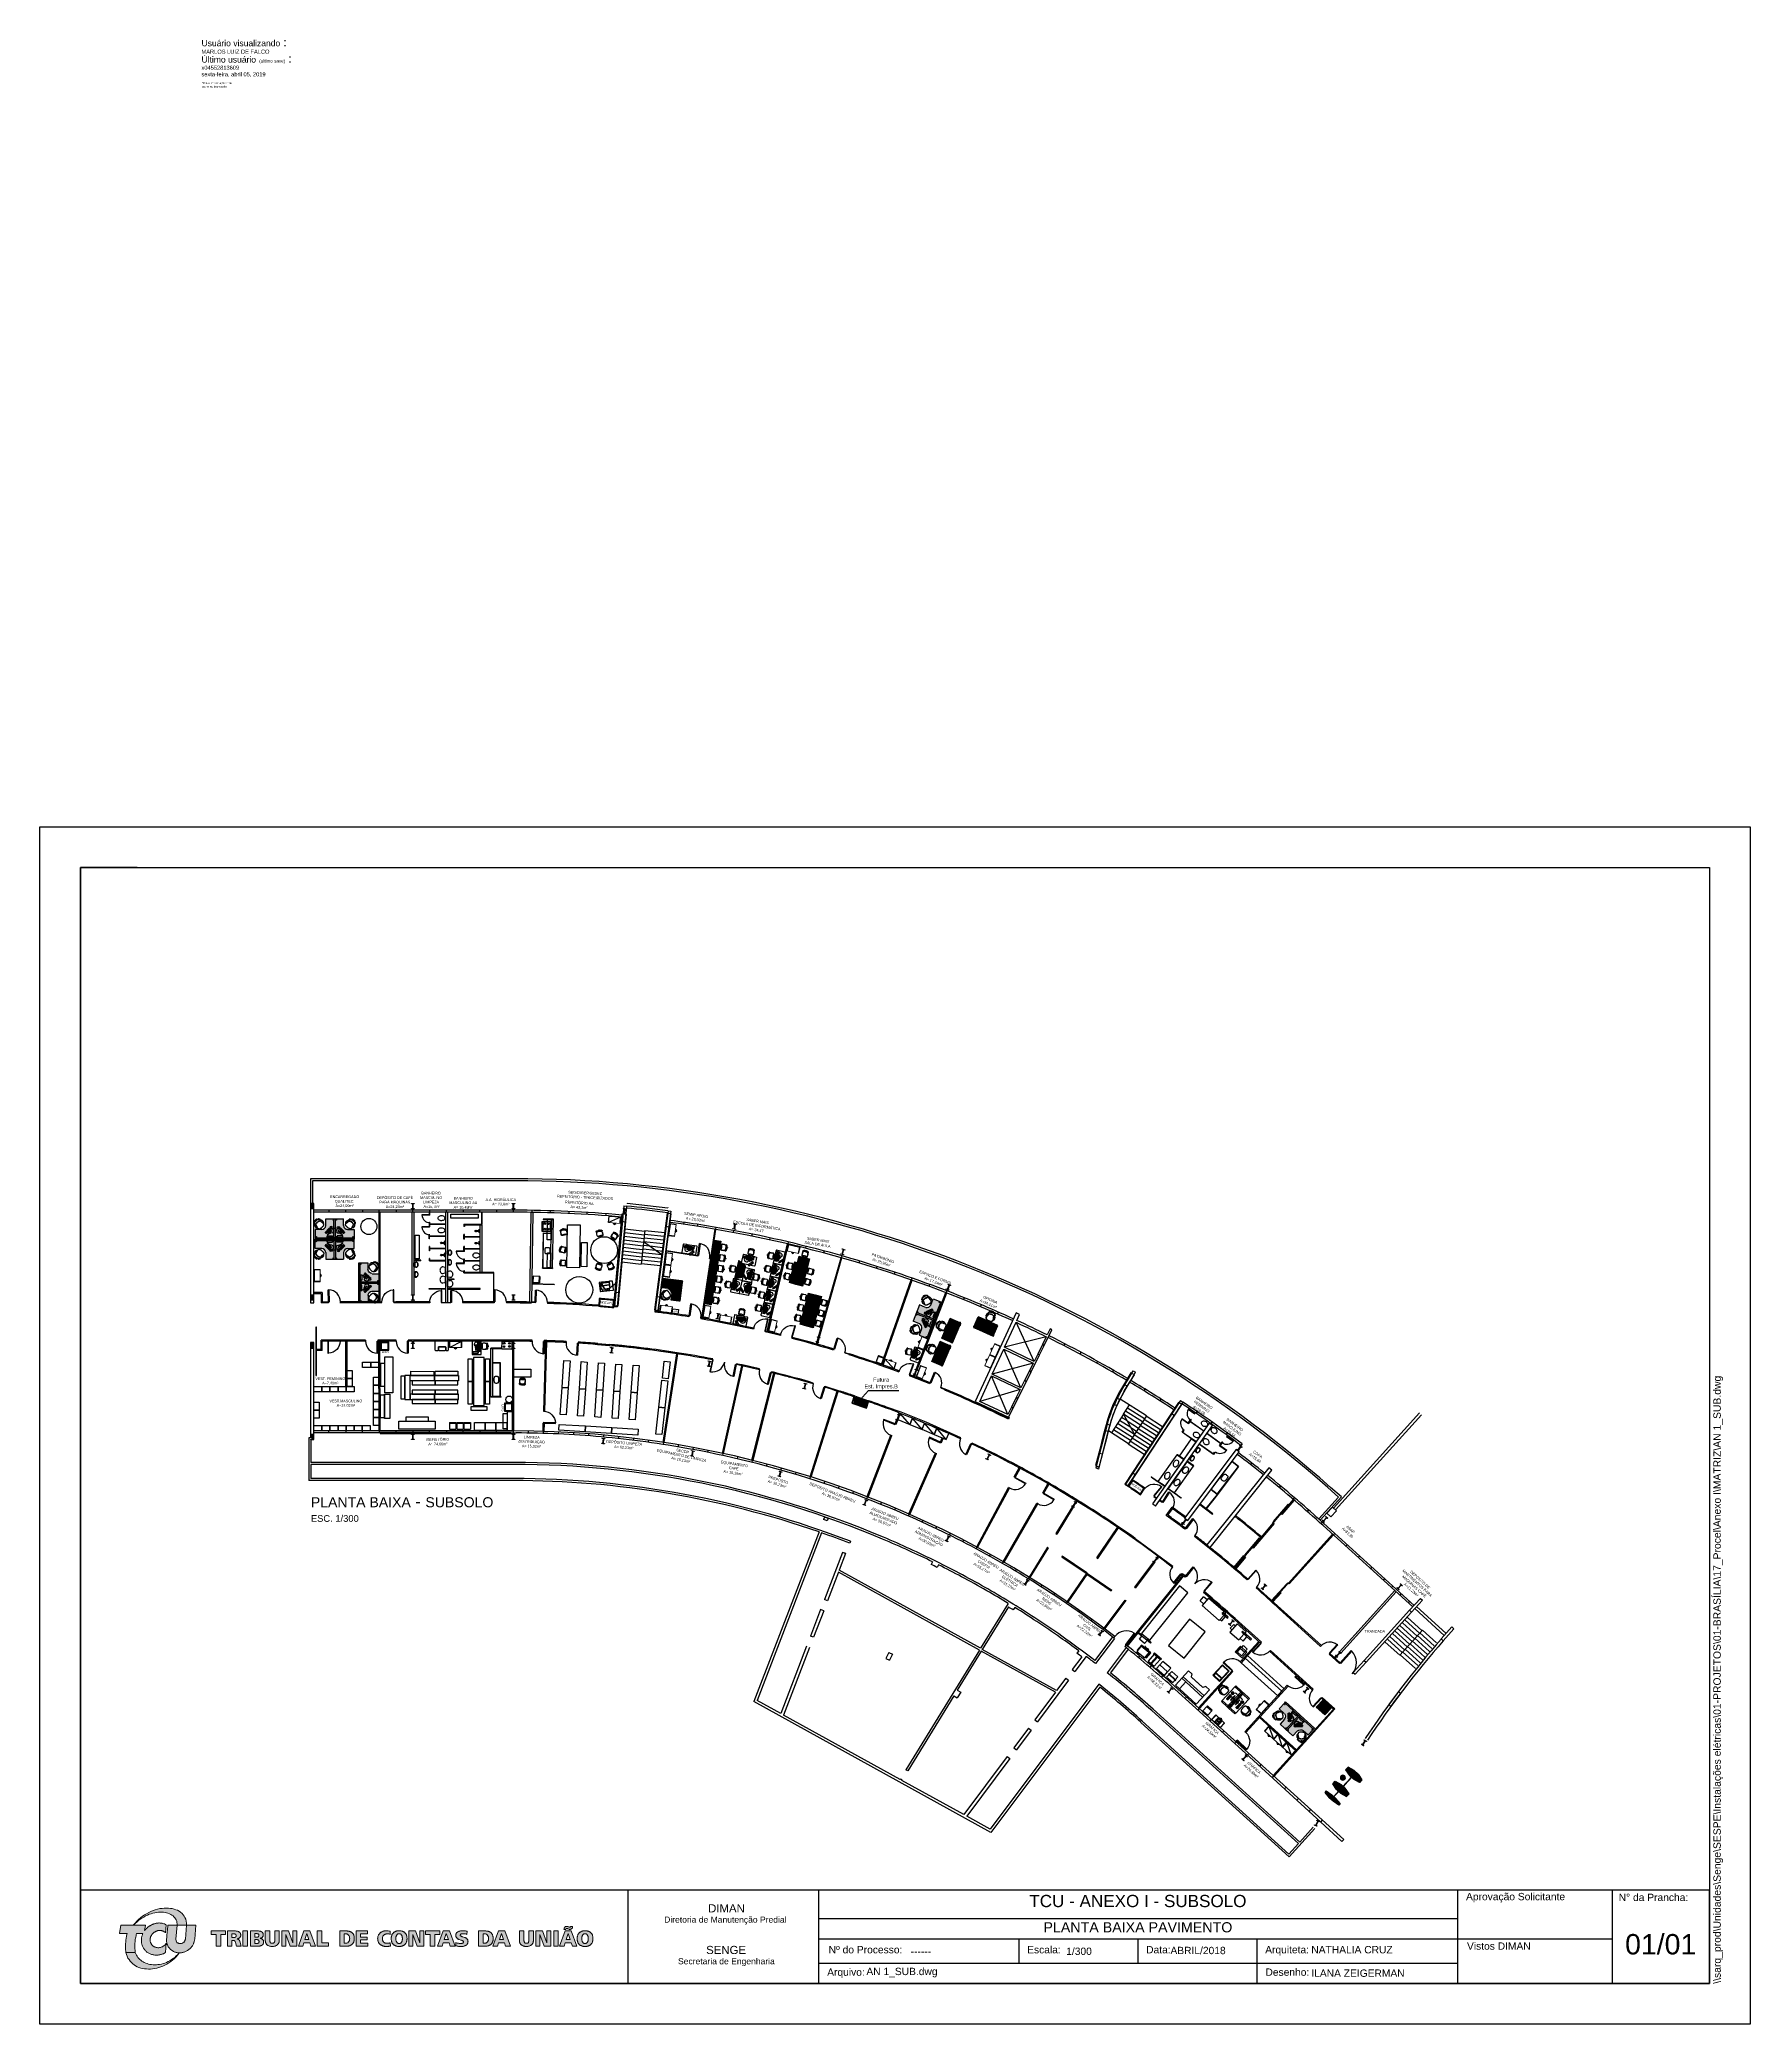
# Paper-space layout 'Layout1' of a CAD drawing. Extents: x 105.3 to 147.3, y 24.7 to 73.4.
# The model-space entities are those that its viewports show. They can reach past a viewport. Long polylines and large blocks are cut down to what shows.
import ezdxf
from ezdxf import colors
from ezdxf.entities.mleader import LeaderData, LeaderLine
from ezdxf.math import Vec2, Vec3
from ezdxf.xclip import XClip

# ---------------------------------------------------------------- set-up
doc = ezdxf.new("R2010")
doc.units = 0
doc.header["$XCLIPFRAME"] = 2
for name, pattern in [('DASHED', [0.75, 0.5, -0.25]), ('DASHED2', [9.525, 6.35, -3.175]), ('HIDDEN', [0.375, 0.25, -0.125])]:
    doc.linetypes.add(name, pattern=pattern)
for name, color, linetype in [('AR-ARMÁRIOS', 2, 'Continuous'), ('AR-CATRACA', 2, 'Continuous'), ('AR-DIV', 2, 'Continuous'), ('AR-EQP', 1, 'Continuous'), ('AR-ESQ', 2, 'Continuous'), ('AR-EST', 4, 'Continuous'), ('AR-FLH', 1, 'Continuous'), ('AR-HTC', 254, 'Continuous'), ('AR-MOB', 2, 'Continuous'), ('AR-PAR-ALV', 5, 'Continuous'), ('AR-PIS-DSN', 2, 'Continuous'), ('AR-POR', 1, 'Continuous'), ('AR-PR', 2, 'Continuous'), ('AR-PRJ', 1, 'HIDDEN'), ('AR-SAN', 2, 'Continuous'), ('AR-SMB', 1, 'Continuous'), ('AR-TXT', 2, 'Continuous')]:
    doc.layers.add(name, color=color, linetype=linetype)
for name, color, linetype, plot in [('AR-HTC-MOB', 253, 'Continuous', False), ('AR-VWP', 7, 'Continuous', False), ('ARQ-TX - Controle', 180, 'Continuous', False)]:
    doc.layers.add(name, color=color, linetype=linetype, plot=plot)
doc.styles.add('1-125', font='stylu.ttf', dxfattribs={"height": 0.2})
doc.styles.add('ARIAL', font='arial.ttf')
doc.dimstyles.new('ISO-25', dxfattribs={"dimtxt": 2.5, "dimasz": 2.5, "dimexe": 1.25, "dimexo": 0.625, "dimtad": 1, "dimtxsty": 'Standard', "dimcen": 2.5, "dimadec": 0, "dimazin": 0, "dimtfac": 1, "dimtmove": 0, "dimatfit": 3, "dimfxl": 1, "dimarcsym": 0})

# ---------------------------------------------------------------- blocks, each defined once
blk = doc.blocks.new('A$C06520CC1')
h = blk.add_hatch(color=1)
h.paths.add_polyline_path([(-13.8, 3.86), (-13.8, 3.87), (-15.41, 3.87), (-15.5, 3.33), (-15.01, 3.33), (-15.04, 3.17), (-15.07, 3), (-15.08, 2.92), (-15.09, 2.84), (-15.1, 2.76), (-15.11, 2.68), (-15.11, 2.6), (-15.12, 2.53), (-15.12, 2.45), (-15.12, 2.37), (-15.11, 2.3), (-15.11, 2.23), (-15.1, 2.19), (-15.1, 2.16), (-15.09, 2.12), (-15.09, 2.09), (-14.47, 2.09), (-14.47, 2.13), (-14.48, 2.17), (-14.49, 2.2), (-14.49, 2.24), (-14.5, 2.32), (-14.51, 2.4), (-14.51, 2.48), (-14.51, 2.55), (-14.51, 2.63), (-14.5, 2.71), (-14.49, 2.79), (-14.48, 2.87), (-14.47, 2.94), (-14.46, 3.02), (-14.44, 3.1), (-14.42, 3.17), (-14.41, 3.25), (-14.39, 3.33), (-13.97, 3.33), (-13.99, 3.28), (-14.01, 3.24), (-14.02, 3.2), (-14.04, 3.15), (-14.05, 3.11), (-14.06, 3.06), (-14.06, 3.01), (-14.07, 2.97), (-14.07, 2.91), (-14.07, 2.86), (-14.07, 2.8), (-14.07, 2.75), (-14.06, 2.7), (-14.05, 2.65), (-14.04, 2.61), (-14.02, 2.56), (-14, 2.51), (-13.98, 2.46), (-13.96, 2.42), (-13.94, 2.38), (-13.91, 2.34), (-13.88, 2.3), (-13.85, 2.26), (-13.82, 2.22), (-13.79, 2.19), (-13.75, 2.15), (-13.71, 2.12), (-13.67, 2.09), (-13.63, 2.07), (-13.59, 2.04), (-13.55, 2.02), (-13.5, 2), (-13.45, 1.98), (-13.4, 1.96), (-13.35, 1.95), (-13.3, 1.94), (-13.25, 1.93), (-13.2, 1.92), (-13.14, 1.92), (-13.09, 1.92), (-13.05, 1.92), (-13.01, 1.92), (-12.97, 1.92), (-12.93, 1.93), (-12.89, 1.93), (-12.86, 1.94), (-12.82, 1.95), (-12.78, 1.96), (-12.74, 1.97), (-12.71, 1.98), (-12.67, 1.99), (-12.63, 2.01), (-12.6, 2.03), (-12.56, 2.04), (-12.53, 2.06), (-12.5, 2.08), (-12.44, 2.69), (-12.47, 2.66), (-12.49, 2.63), (-12.52, 2.6), (-12.54, 2.57), (-12.57, 2.55), (-12.6, 2.52), (-12.64, 2.5), (-12.67, 2.48), (-12.7, 2.46), (-12.74, 2.45), (-12.78, 2.43), (-12.81, 2.42), (-12.85, 2.41), (-12.89, 2.41), (-12.93, 2.4), (-12.97, 2.4), (-13, 2.4), (-13.03, 2.41), (-13.06, 2.41), (-13.09, 2.41), (-13.11, 2.42), (-13.14, 2.43), (-13.17, 2.44), (-13.19, 2.45), (-13.22, 2.46), (-13.24, 2.47), (-13.26, 2.48), (-13.29, 2.5), (-13.31, 2.51), (-13.33, 2.53), (-13.35, 2.55), (-13.36, 2.57), (-13.38, 2.59), (-13.4, 2.61), (-13.42, 2.63), (-13.43, 2.65), (-13.44, 2.67), (-13.45, 2.7), (-13.46, 2.72), (-13.47, 2.75), (-13.48, 2.77), (-13.49, 2.8), (-13.49, 2.82), (-13.5, 2.85), (-13.5, 2.88), (-13.5, 2.91), (-13.5, 2.94), (-13.5, 2.97), (-13.49, 2.99), (-13.49, 3.02), (-13.48, 3.05), (-13.48, 3.08), (-13.47, 3.11), (-13.46, 3.13), (-13.45, 3.16), (-13.43, 3.18), (-13.42, 3.21), (-13.41, 3.23), (-13.39, 3.26), (-13.37, 3.28), (-13.36, 3.3), (-13.34, 3.32), (-13.31, 3.35), (-13.3, 3.36), (-13.27, 3.38), (-13.25, 3.4), (-13.23, 3.42), (-13.2, 3.43), (-13.18, 3.45), (-13.15, 3.46), (-13.13, 3.47), (-13.1, 3.48), (-13.07, 3.49), (-13.05, 3.5), (-13.02, 3.51), (-12.99, 3.52), (-12.96, 3.52), (-12.93, 3.53), (-12.9, 3.53), (-12.87, 3.53), (-12.84, 3.53), (-12.81, 3.53), (-12.79, 3.52), (-12.76, 3.52), (-12.73, 3.51), (-12.71, 3.5), (-12.68, 3.5), (-12.66, 3.49), (-12.63, 3.48), (-12.61, 3.46), (-12.59, 3.45), (-12.56, 3.44), (-12.55, 3.42), (-12.52, 3.41), (-12.5, 3.39), (-12.49, 3.37), (-12.44, 3.91), (-12.49, 3.93), (-12.55, 3.96), (-12.6, 3.97), (-12.66, 3.99), (-12.72, 4), (-12.78, 4.01), (-12.84, 4.01), (-12.9, 4.02), (-12.94, 4.02), (-12.97, 4.01), (-13.01, 4.01), (-13.04, 4.01), (-13.08, 4), (-13.11, 4), (-13.15, 3.99), (-13.18, 3.98), (-13.22, 3.97), (-13.25, 3.96), (-13.28, 3.95), (-13.32, 3.94), (-13.35, 3.92), (-13.38, 3.91), (-13.41, 3.9), (-13.44, 3.88), (-13.47, 3.86), (-13.5, 3.84), (-13.53, 3.83), (-13.56, 3.81), (-13.59, 3.79), (-13.62, 3.77), (-13.65, 3.74), (-13.67, 3.72), (-13.7, 3.7), (-13.72, 3.67), (-13.75, 3.65), (-13.77, 3.62), (-13.79, 3.6), (-13.82, 3.57), (-13.84, 3.54), (-13.86, 3.52)])
h.paths.add_polyline_path([(-11.73, 3.87), (-12.34, 3.87), (-12.35, 3.77), (-12.36, 3.67), (-12.37, 3.56), (-12.38, 3.46), (-12.39, 3.36), (-12.4, 3.26), (-12.41, 3.16), (-12.41, 3.06), (-12.42, 2.96), (-12.43, 2.91), (-12.43, 2.86), (-12.42, 2.82), (-12.42, 2.78), (-12.41, 2.74), (-12.4, 2.7), (-12.39, 2.66), (-12.38, 2.62), (-12.37, 2.58), (-12.35, 2.55), (-12.33, 2.51), (-12.31, 2.47), (-12.29, 2.44), (-12.27, 2.41), (-12.24, 2.37), (-12.22, 2.34), (-12.19, 2.31), (-12.16, 2.29), (-12.13, 2.26), (-12.1, 2.23), (-12.06, 2.21), (-12.03, 2.19), (-11.99, 2.17), (-11.96, 2.15), (-11.92, 2.13), (-11.88, 2.12), (-11.84, 2.1), (-11.8, 2.09), (-11.76, 2.08), (-11.71, 2.07), (-11.67, 2.07), (-11.63, 2.06), (-11.58, 2.06), (-11.53, 2.06), (-11.49, 2.07), (-11.44, 2.07), (-11.4, 2.08), (-11.35, 2.09), (-11.31, 2.11), (-11.26, 2.12), (-11.22, 2.13), (-11.18, 2.15), (-11.13, 2.17), (-11.09, 2.19), (-11.06, 2.22), (-11.02, 2.24), (-10.98, 2.27), (-10.94, 2.3), (-10.91, 2.33), (-10.88, 2.36), (-10.84, 2.39), (-10.81, 2.42), (-10.79, 2.46), (-10.76, 2.49), (-10.73, 2.53), (-10.71, 2.57), (-10.69, 2.61), (-10.67, 2.65), (-10.65, 2.69), (-10.63, 2.73), (-10.62, 2.78), (-10.61, 2.82), (-10.59, 2.87), (-10.59, 2.91), (-10.58, 2.96), (-10.58, 2.97), (-10.5, 3.87), (-11.11, 3.87), (-11.19, 2.97), (-11.2, 2.93), (-11.21, 2.9), (-11.22, 2.88), (-11.23, 2.85), (-11.25, 2.82), (-11.26, 2.8), (-11.28, 2.77), (-11.3, 2.75), (-11.33, 2.73), (-11.35, 2.72), (-11.38, 2.7), (-11.41, 2.69), (-11.44, 2.68), (-11.47, 2.67), (-11.5, 2.67), (-11.53, 2.67), (-11.56, 2.67), (-11.59, 2.67), (-11.62, 2.68), (-11.65, 2.69), (-11.67, 2.7), (-11.69, 2.72), (-11.72, 2.73), (-11.74, 2.75), (-11.75, 2.77), (-11.77, 2.8), (-11.78, 2.82), (-11.8, 2.85), (-11.8, 2.88), (-11.81, 2.91), (-11.81, 2.93), (-11.81, 2.97)])
at = {"lineweight": 0}
h = blk.add_hatch(color=252, dxfattribs=at)
h.paths.add_polyline_path([(-11.22, 4.37), (-11.27, 4.47), (-11.34, 4.56), (-11.41, 4.65), (-11.5, 4.72), (-11.59, 4.79), (-11.7, 4.85), (-11.81, 4.89), (-11.92, 4.93), (-12.05, 4.96), (-12.17, 4.98), (-12.3, 5), (-12.44, 5), (-12.58, 4.99), (-12.72, 4.98), (-12.87, 4.96), (-13.01, 4.92), (-13.16, 4.88), (-13.3, 4.84), (-13.45, 4.78), (-13.59, 4.71), (-13.73, 4.63), (-13.87, 4.55), (-14, 4.46), (-14.13, 4.36), (-14.26, 4.25), (-14.38, 4.13), (-14.49, 4), (-14.6, 3.87), (-14.49, 3.98), (-14.38, 4.08), (-14.27, 4.18), (-14.16, 4.26), (-14.04, 4.34), (-13.92, 4.41), (-13.8, 4.48), (-13.68, 4.54), (-13.56, 4.59), (-13.44, 4.63), (-13.32, 4.66), (-13.2, 4.69), (-13.08, 4.71), (-12.96, 4.72), (-12.85, 4.73), (-12.73, 4.73), (-12.63, 4.72), (-12.52, 4.7), (-12.42, 4.68), (-12.33, 4.66), (-12.24, 4.62), (-12.15, 4.58), (-12.07, 4.54), (-12, 4.49), (-11.94, 4.43), (-11.88, 4.36), (-11.83, 4.29), (-11.79, 4.22), (-11.76, 4.14), (-11.74, 4.05), (-11.73, 3.96), (-11.73, 3.87), (-11.11, 3.87), (-11.12, 4.01), (-11.14, 4.14), (-11.17, 4.26)])
h.paths.add_polyline_path([(-12.66, 1.2), (-12.53, 1.26), (-12.4, 1.33), (-12.27, 1.41), (-12.15, 1.5), (-12.03, 1.59), (-11.91, 1.7), (-11.8, 1.81), (-11.69, 1.93), (-11.59, 2.06), (-11.69, 1.95), (-11.79, 1.86), (-11.89, 1.77), (-11.99, 1.69), (-12.1, 1.62), (-12.21, 1.55), (-12.32, 1.49), (-12.43, 1.44), (-12.54, 1.4), (-12.65, 1.36), (-12.76, 1.33), (-12.88, 1.31), (-12.99, 1.3), (-13.09, 1.29), (-13.2, 1.28), (-13.31, 1.29), (-13.41, 1.3), (-13.51, 1.31), (-13.61, 1.33), (-13.7, 1.36), (-13.79, 1.39), (-13.88, 1.43), (-13.96, 1.48), (-14.04, 1.52), (-14.11, 1.58), (-14.18, 1.64), (-14.25, 1.7), (-14.3, 1.77), (-14.35, 1.84), (-14.4, 1.92), (-14.43, 2), (-14.47, 2.09), (-15.09, 2.09), (-15.05, 1.96), (-15, 1.84), (-14.95, 1.72), (-14.88, 1.62), (-14.81, 1.52), (-14.73, 1.43), (-14.64, 1.35), (-14.55, 1.28), (-14.45, 1.21), (-14.34, 1.16), (-14.23, 1.11), (-14.11, 1.07), (-13.99, 1.04), (-13.86, 1.02), (-13.74, 1.01), (-13.61, 1), (-13.47, 1), (-13.34, 1.01), (-13.2, 1.04), (-13.07, 1.06), (-12.93, 1.1), (-12.8, 1.14)])
h = blk.add_hatch(color=1)
h.paths.add_polyline_path([(15.19, 3), (15.19, 2.97), (15.19, 2.94), (15.19, 2.92), (15.19, 2.89), (15.18, 2.86), (15.17, 2.84), (15.16, 2.81), (15.15, 2.79), (15.14, 2.76), (15.13, 2.74), (15.11, 2.72), (15.09, 2.71), (15.08, 2.7), (15.07, 2.69), (15.05, 2.69), (15.04, 2.68), (15.03, 2.68), (15.01, 2.68), (15, 2.68), (14.98, 2.68), (14.97, 2.68), (14.95, 2.68), (14.94, 2.68), (14.92, 2.68), (14.91, 2.69), (14.9, 2.69), (14.89, 2.7), (14.88, 2.71), (14.86, 2.73), (14.84, 2.74), (14.83, 2.76), (14.81, 2.79), (14.8, 2.81), (14.79, 2.84), (14.79, 2.86), (14.78, 2.89), (14.78, 2.92), (14.77, 2.95), (14.77, 2.97), (14.77, 3), (14.77, 3.02), (14.77, 3.05), (14.78, 3.08), (14.78, 3.11), (14.79, 3.13), (14.79, 3.16), (14.8, 3.18), (14.81, 3.21), (14.82, 3.23), (14.84, 3.25), (14.86, 3.27), (14.88, 3.29), (14.89, 3.29), (14.9, 3.3), (14.91, 3.31), (14.92, 3.31), (14.94, 3.31), (14.95, 3.32), (14.97, 3.32), (14.98, 3.32), (15, 3.32), (15.01, 3.32), (15.03, 3.31), (15.04, 3.31), (15.05, 3.31), (15.07, 3.3), (15.08, 3.29), (15.09, 3.29), (15.11, 3.27), (15.13, 3.25), (15.14, 3.23), (15.15, 3.21), (15.16, 3.19), (15.17, 3.16), (15.18, 3.13), (15.19, 3.11), (15.19, 3.08), (15.19, 3.05), (15.19, 3.03)], flags=16)
h.paths.add_polyline_path([(15.5, 3), (15.5, 3.03), (15.5, 3.06), (15.5, 3.09), (15.49, 3.11), (15.49, 3.14), (15.48, 3.17), (15.47, 3.19), (15.47, 3.22), (15.46, 3.24), (15.45, 3.26), (15.44, 3.29), (15.42, 3.31), (15.41, 3.33), (15.39, 3.34), (15.38, 3.36), (15.36, 3.38), (15.35, 3.39), (15.33, 3.41), (15.31, 3.42), (15.29, 3.44), (15.27, 3.45), (15.25, 3.46), (15.22, 3.47), (15.2, 3.48), (15.18, 3.49), (15.15, 3.49), (15.13, 3.5), (15.1, 3.5), (15.07, 3.51), (15.04, 3.51), (15.01, 3.51), (14.98, 3.51), (14.95, 3.51), (14.92, 3.51), (14.89, 3.51), (14.87, 3.5), (14.84, 3.5), (14.81, 3.49), (14.79, 3.48), (14.76, 3.48), (14.74, 3.47), (14.72, 3.46), (14.7, 3.45), (14.68, 3.43), (14.66, 3.42), (14.64, 3.41), (14.62, 3.39), (14.6, 3.38), (14.58, 3.36), (14.57, 3.34), (14.56, 3.32), (14.54, 3.3), (14.53, 3.28), (14.52, 3.26), (14.51, 3.24), (14.5, 3.22), (14.49, 3.19), (14.48, 3.17), (14.48, 3.14), (14.47, 3.11), (14.47, 3.09), (14.46, 3.06), (14.46, 3.03), (14.46, 3), (14.46, 2.97), (14.46, 2.94), (14.47, 2.91), (14.47, 2.88), (14.48, 2.86), (14.48, 2.83), (14.49, 2.8), (14.5, 2.78), (14.51, 2.75), (14.52, 2.73), (14.53, 2.71), (14.54, 2.69), (14.55, 2.67), (14.57, 2.65), (14.58, 2.63), (14.6, 2.62), (14.62, 2.6), (14.63, 2.59), (14.65, 2.57), (14.67, 2.56), (14.69, 2.55), (14.72, 2.54), (14.74, 2.53), (14.76, 2.52), (14.79, 2.51), (14.81, 2.5), (14.84, 2.5), (14.87, 2.49), (14.89, 2.49), (14.92, 2.49), (14.95, 2.49), (14.98, 2.49), (15.01, 2.49), (15.04, 2.49), (15.07, 2.49), (15.1, 2.49), (15.12, 2.5), (15.15, 2.5), (15.18, 2.51), (15.2, 2.52), (15.22, 2.53), (15.25, 2.54), (15.27, 2.55), (15.29, 2.56), (15.31, 2.57), (15.33, 2.59), (15.35, 2.6), (15.36, 2.62), (15.38, 2.64), (15.39, 2.65), (15.41, 2.67), (15.42, 2.69), (15.44, 2.71), (15.44, 2.73), (15.46, 2.76), (15.47, 2.78), (15.47, 2.8), (15.48, 2.83), (15.49, 2.86), (15.49, 2.88), (15.5, 2.91), (15.5, 2.94), (15.5, 2.97)])
h.paths.add_polyline_path([(14.01, 2.93), (13.74, 2.93), (13.88, 3.33)], flags=16)
h.paths.add_polyline_path([(14.45, 2.5), (14.08, 3.5), (13.69, 3.5), (13.32, 2.5), (13.61, 2.5), (13.69, 2.73), (14.07, 2.73), (14.15, 2.5)])
h.paths.add_polyline_path([(14.17, 3.8), (14.05, 3.8), (14.05, 3.79), (14.05, 3.78), (14.04, 3.77), (14.03, 3.76), (14.02, 3.75), (14.01, 3.75), (14, 3.74), (13.99, 3.74), (13.97, 3.74), (13.94, 3.75), (13.91, 3.76), (13.89, 3.77), (13.86, 3.78), (13.83, 3.79), (13.81, 3.79), (13.8, 3.79), (13.78, 3.8), (13.76, 3.8), (13.75, 3.8), (13.73, 3.79), (13.71, 3.79), (13.7, 3.78), (13.68, 3.77), (13.67, 3.76), (13.66, 3.75), (13.65, 3.73), (13.64, 3.72), (13.63, 3.7), (13.62, 3.69), (13.62, 3.67), (13.61, 3.63), (13.6, 3.6), (13.72, 3.6), (13.72, 3.61), (13.72, 3.62), (13.73, 3.63), (13.74, 3.64), (13.75, 3.65), (13.76, 3.65), (13.77, 3.66), (13.78, 3.66), (13.81, 3.65), (13.83, 3.65), (13.85, 3.64), (13.88, 3.63), (13.91, 3.62), (13.93, 3.61), (13.95, 3.61), (13.96, 3.6), (13.98, 3.6), (14, 3.6), (14.01, 3.6), (14.03, 3.61), (14.05, 3.61), (14.07, 3.62), (14.08, 3.63), (14.09, 3.64), (14.11, 3.65), (14.12, 3.67), (14.13, 3.68), (14.14, 3.69), (14.15, 3.71), (14.15, 3.73), (14.16, 3.74), (14.16, 3.76), (14.17, 3.78)])
h.paths.add_polyline_path([(13.22, 2.5), (13.22, 3.5), (12.93, 3.5), (12.93, 2.5)])
h.paths.add_polyline_path([(12.75, 2.5), (12.75, 3.5), (12.49, 3.5), (12.49, 2.72), (12.2, 3.5), (11.77, 3.5), (11.77, 2.5), (12.03, 2.5), (12.03, 3.27), (12.31, 2.5)])
h.paths.add_polyline_path([(11.6, 2.89), (11.6, 3.5), (11.31, 3.5), (11.31, 2.89), (11.31, 2.87), (11.31, 2.85), (11.3, 2.83), (11.3, 2.81), (11.29, 2.8), (11.29, 2.78), (11.28, 2.76), (11.27, 2.75), (11.26, 2.73), (11.25, 2.72), (11.24, 2.71), (11.22, 2.71), (11.2, 2.7), (11.19, 2.69), (11.16, 2.69), (11.14, 2.69), (11.12, 2.69), (11.1, 2.69), (11.08, 2.7), (11.07, 2.71), (11.05, 2.71), (11.04, 2.72), (11.03, 2.73), (11.02, 2.75), (11.01, 2.76), (11, 2.78), (10.99, 2.8), (10.99, 2.81), (10.99, 2.83), (10.98, 2.85), (10.98, 2.87), (10.98, 2.89), (10.98, 3.5), (10.69, 3.5), (10.69, 2.88), (10.69, 2.85), (10.69, 2.83), (10.69, 2.8), (10.7, 2.78), (10.7, 2.76), (10.71, 2.74), (10.72, 2.72), (10.72, 2.7), (10.73, 2.68), (10.74, 2.66), (10.75, 2.65), (10.76, 2.63), (10.78, 2.62), (10.79, 2.6), (10.8, 2.59), (10.82, 2.58), (10.84, 2.57), (10.85, 2.55), (10.87, 2.55), (10.89, 2.54), (10.92, 2.52), (10.96, 2.51), (11.01, 2.5), (11.05, 2.49), (11.09, 2.49), (11.14, 2.49), (11.19, 2.49), (11.23, 2.49), (11.28, 2.5), (11.32, 2.51), (11.36, 2.52), (11.4, 2.54), (11.42, 2.55), (11.44, 2.56), (11.45, 2.57), (11.47, 2.58), (11.48, 2.6), (11.5, 2.61), (11.51, 2.63), (11.53, 2.64), (11.54, 2.66), (11.55, 2.67), (11.56, 2.69), (11.57, 2.71), (11.58, 2.73), (11.58, 2.75), (11.59, 2.77), (11.59, 2.8), (11.6, 2.82), (11.6, 2.84), (11.6, 2.87)])
h.paths.add_polyline_path([(9.65, 2.93), (9.38, 2.93), (9.52, 3.33)], flags=16)
h.paths.add_polyline_path([(10.09, 2.5), (9.72, 3.5), (9.32, 3.5), (8.95, 2.5), (9.24, 2.5), (9.32, 2.73), (9.7, 2.73), (9.78, 2.5)])
h.paths.add_polyline_path([(8.66, 3), (8.66, 2.97), (8.66, 2.93), (8.65, 2.9), (8.64, 2.87), (8.63, 2.85), (8.62, 2.82), (8.61, 2.8), (8.59, 2.78), (8.58, 2.76), (8.56, 2.74), (8.53, 2.73), (8.51, 2.72), (8.48, 2.71), (8.45, 2.7), (8.42, 2.69), (8.39, 2.69), (8.31, 2.69), (8.31, 3.3), (8.41, 3.3), (8.44, 3.3), (8.47, 3.3), (8.5, 3.29), (8.53, 3.28), (8.55, 3.27), (8.57, 3.25), (8.59, 3.23), (8.6, 3.21), (8.62, 3.19), (8.63, 3.17), (8.64, 3.14), (8.65, 3.11), (8.65, 3.09), (8.66, 3.06), (8.66, 3.03)], flags=16)
h.paths.add_polyline_path([(8.97, 3), (8.97, 3.03), (8.97, 3.06), (8.96, 3.09), (8.96, 3.11), (8.95, 3.14), (8.95, 3.17), (8.94, 3.19), (8.93, 3.22), (8.92, 3.24), (8.92, 3.26), (8.9, 3.28), (8.89, 3.3), (8.88, 3.32), (8.86, 3.34), (8.85, 3.36), (8.83, 3.37), (8.82, 3.39), (8.8, 3.4), (8.78, 3.42), (8.76, 3.43), (8.74, 3.44), (8.72, 3.45), (8.7, 3.46), (8.67, 3.47), (8.65, 3.47), (8.63, 3.48), (8.6, 3.48), (8.57, 3.49), (8.55, 3.49), (8.52, 3.49), (8.49, 3.5), (8.46, 3.5), (8.01, 3.5), (8.01, 2.5), (8.44, 2.5), (8.47, 2.5), (8.5, 2.5), (8.53, 2.5), (8.56, 2.51), (8.58, 2.51), (8.61, 2.52), (8.63, 2.53), (8.66, 2.53), (8.68, 2.54), (8.71, 2.55), (8.73, 2.56), (8.75, 2.57), (8.77, 2.58), (8.79, 2.6), (8.81, 2.61), (8.82, 2.63), (8.84, 2.64), (8.86, 2.66), (8.87, 2.68), (8.89, 2.7), (8.9, 2.72), (8.91, 2.74), (8.92, 2.76), (8.93, 2.78), (8.94, 2.81), (8.95, 2.83), (8.95, 2.86), (8.96, 2.88), (8.96, 2.91), (8.96, 2.94), (8.97, 2.97)])
h.paths.add_polyline_path([(7.32, 2.8), (7.31, 2.83), (7.31, 2.86), (7.31, 2.89), (7.3, 2.91), (7.29, 2.93), (7.28, 2.95), (7.27, 2.97), (7.25, 2.99), (7.24, 3), (7.22, 3.02), (7.2, 3.03), (7.18, 3.04), (7.15, 3.05), (7.13, 3.06), (7.1, 3.07), (7.08, 3.08), (6.97, 3.12), (6.94, 3.12), (6.92, 3.13), (6.89, 3.14), (6.87, 3.15), (6.86, 3.16), (6.85, 3.17), (6.84, 3.17), (6.83, 3.18), (6.82, 3.19), (6.81, 3.2), (6.81, 3.21), (6.81, 3.22), (6.81, 3.24), (6.82, 3.25), (6.82, 3.26), (6.83, 3.28), (6.84, 3.28), (6.85, 3.29), (6.87, 3.3), (6.88, 3.3), (6.91, 3.31), (6.94, 3.32), (6.97, 3.32), (7, 3.32), (7.03, 3.32), (7.06, 3.32), (7.1, 3.31), (7.13, 3.31), (7.16, 3.3), (7.19, 3.29), (7.22, 3.29), (7.25, 3.27), (7.26, 3.48), (7.23, 3.49), (7.19, 3.49), (7.16, 3.5), (7.12, 3.5), (7.08, 3.51), (7.05, 3.51), (7.01, 3.51), (6.97, 3.51), (6.94, 3.51), (6.9, 3.51), (6.86, 3.51), (6.82, 3.5), (6.78, 3.49), (6.74, 3.48), (6.71, 3.47), (6.67, 3.45), (6.66, 3.44), (6.64, 3.43), (6.63, 3.42), (6.61, 3.41), (6.6, 3.4), (6.59, 3.39), (6.57, 3.37), (6.56, 3.36), (6.55, 3.35), (6.55, 3.33), (6.54, 3.31), (6.53, 3.29), (6.53, 3.27), (6.52, 3.25), (6.52, 3.23), (6.52, 3.21), (6.52, 3.18), (6.52, 3.16), (6.53, 3.13), (6.54, 3.11), (6.54, 3.09), (6.56, 3.07), (6.57, 3.05), (6.58, 3.04), (6.6, 3.02), (6.61, 3), (6.63, 2.99), (6.65, 2.98), (6.67, 2.97), (6.69, 2.96), (6.72, 2.95), (6.74, 2.94), (6.84, 2.9), (6.87, 2.9), (6.9, 2.89), (6.93, 2.88), (6.95, 2.86), (6.97, 2.86), (6.98, 2.85), (6.99, 2.84), (7, 2.83), (7.01, 2.82), (7.02, 2.81), (7.02, 2.8), (7.02, 2.79), (7.02, 2.77), (7.02, 2.75), (7.01, 2.74), (7, 2.73), (7, 2.72), (6.99, 2.71), (6.97, 2.7), (6.96, 2.7), (6.95, 2.69), (6.94, 2.69), (6.92, 2.68), (6.91, 2.68), (6.88, 2.68), (6.85, 2.68), (6.81, 2.68), (6.77, 2.68), (6.73, 2.68), (6.69, 2.69), (6.65, 2.7), (6.61, 2.71), (6.57, 2.72), (6.53, 2.74), (6.53, 2.53), (6.57, 2.52), (6.61, 2.51), (6.66, 2.5), (6.7, 2.49), (6.75, 2.49), (6.79, 2.49), (6.84, 2.49), (6.88, 2.49), (6.92, 2.49), (6.96, 2.49), (7, 2.49), (7.04, 2.5), (7.07, 2.51), (7.11, 2.52), (7.14, 2.54), (7.18, 2.55), (7.19, 2.56), (7.21, 2.57), (7.22, 2.58), (7.23, 2.6), (7.25, 2.61), (7.26, 2.62), (7.27, 2.63), (7.28, 2.65), (7.29, 2.67), (7.29, 2.68), (7.3, 2.7), (7.31, 2.72), (7.31, 2.74), (7.31, 2.76), (7.31, 2.78)])
h.paths.add_polyline_path([(6.03, 2.93), (5.76, 2.93), (5.89, 3.33)], flags=16)
h.paths.add_polyline_path([(6.47, 2.5), (6.1, 3.5), (5.7, 3.5), (5.33, 2.5), (5.62, 2.5), (5.7, 2.73), (6.08, 2.73), (6.16, 2.5)])
h.paths.add_polyline_path([(5.47, 3.27), (5.47, 3.5), (4.53, 3.5), (4.53, 3.27), (4.85, 3.27), (4.85, 2.5), (5.15, 2.5), (5.15, 3.27)])
h.paths.add_polyline_path([(4.42, 2.5), (4.42, 3.5), (4.16, 3.5), (4.16, 2.72), (3.87, 3.5), (3.44, 3.5), (3.44, 2.5), (3.7, 2.5), (3.7, 3.27), (3.98, 2.5)])
h.paths.add_polyline_path([(3.02, 3), (3.02, 2.97), (3.02, 2.94), (3.01, 2.92), (3.01, 2.89), (3, 2.86), (3, 2.84), (2.99, 2.81), (2.98, 2.79), (2.96, 2.76), (2.95, 2.74), (2.93, 2.72), (2.91, 2.71), (2.9, 2.7), (2.89, 2.69), (2.88, 2.69), (2.87, 2.68), (2.85, 2.68), (2.84, 2.68), (2.82, 2.68), (2.81, 2.68), (2.79, 2.68), (2.78, 2.68), (2.76, 2.68), (2.75, 2.68), (2.74, 2.69), (2.72, 2.69), (2.71, 2.7), (2.7, 2.71), (2.68, 2.73), (2.67, 2.74), (2.65, 2.76), (2.64, 2.79), (2.63, 2.81), (2.62, 2.84), (2.61, 2.86), (2.6, 2.89), (2.6, 2.92), (2.6, 2.95), (2.6, 2.97), (2.59, 3), (2.6, 3.02), (2.6, 3.05), (2.6, 3.08), (2.6, 3.11), (2.61, 3.13), (2.62, 3.16), (2.63, 3.18), (2.64, 3.21), (2.65, 3.23), (2.66, 3.25), (2.68, 3.27), (2.7, 3.29), (2.71, 3.29), (2.72, 3.3), (2.74, 3.31), (2.75, 3.31), (2.76, 3.31), (2.78, 3.32), (2.79, 3.32), (2.81, 3.32), (2.82, 3.32), (2.84, 3.32), (2.85, 3.31), (2.87, 3.31), (2.88, 3.31), (2.89, 3.3), (2.9, 3.29), (2.91, 3.29), (2.93, 3.27), (2.95, 3.25), (2.96, 3.23), (2.98, 3.21), (2.99, 3.19), (3, 3.16), (3, 3.13), (3.01, 3.11), (3.01, 3.08), (3.02, 3.05), (3.02, 3.03)], flags=16)
h.paths.add_polyline_path([(3.33, 3), (3.33, 3.03), (3.32, 3.06), (3.32, 3.09), (3.32, 3.11), (3.31, 3.14), (3.31, 3.17), (3.3, 3.19), (3.29, 3.22), (3.28, 3.24), (3.27, 3.26), (3.26, 3.29), (3.25, 3.31), (3.23, 3.33), (3.22, 3.34), (3.21, 3.36), (3.19, 3.38), (3.17, 3.39), (3.15, 3.41), (3.14, 3.42), (3.11, 3.44), (3.09, 3.45), (3.07, 3.46), (3.05, 3.47), (3.03, 3.48), (3, 3.49), (2.98, 3.49), (2.95, 3.5), (2.92, 3.5), (2.9, 3.51), (2.87, 3.51), (2.84, 3.51), (2.81, 3.51), (2.78, 3.51), (2.75, 3.51), (2.72, 3.51), (2.69, 3.5), (2.66, 3.5), (2.64, 3.49), (2.61, 3.48), (2.59, 3.48), (2.57, 3.47), (2.54, 3.46), (2.52, 3.45), (2.5, 3.43), (2.48, 3.42), (2.46, 3.41), (2.44, 3.39), (2.43, 3.38), (2.41, 3.36), (2.4, 3.34), (2.38, 3.32), (2.37, 3.3), (2.35, 3.28), (2.34, 3.26), (2.33, 3.24), (2.32, 3.22), (2.32, 3.19), (2.31, 3.17), (2.3, 3.14), (2.3, 3.11), (2.29, 3.09), (2.29, 3.06), (2.29, 3.03), (2.29, 3), (2.29, 2.97), (2.29, 2.94), (2.29, 2.91), (2.3, 2.88), (2.3, 2.86), (2.31, 2.83), (2.31, 2.8), (2.32, 2.78), (2.33, 2.75), (2.34, 2.73), (2.35, 2.71), (2.37, 2.69), (2.38, 2.67), (2.39, 2.65), (2.41, 2.63), (2.42, 2.62), (2.44, 2.6), (2.46, 2.59), (2.48, 2.57), (2.5, 2.56), (2.52, 2.55), (2.54, 2.54), (2.56, 2.53), (2.59, 2.52), (2.61, 2.51), (2.64, 2.5), (2.66, 2.5), (2.69, 2.49), (2.72, 2.49), (2.75, 2.49), (2.78, 2.49), (2.81, 2.49), (2.84, 2.49), (2.87, 2.49), (2.89, 2.49), (2.92, 2.49), (2.95, 2.5), (2.97, 2.5), (3, 2.51), (3.03, 2.52), (3.05, 2.53), (3.07, 2.54), (3.09, 2.55), (3.11, 2.56), (3.13, 2.57), (3.15, 2.59), (3.17, 2.6), (3.19, 2.62), (3.2, 2.64), (3.22, 2.65), (3.23, 2.67), (3.25, 2.69), (3.26, 2.71), (3.27, 2.73), (3.28, 2.76), (3.29, 2.78), (3.3, 2.8), (3.31, 2.83), (3.31, 2.86), (3.32, 2.88), (3.32, 2.91), (3.32, 2.94), (3.33, 2.97)])
h.paths.add_polyline_path([(2.24, 2.53), (2.23, 2.73), (2.2, 2.72), (2.18, 2.71), (2.15, 2.7), (2.13, 2.7), (2.1, 2.69), (2.07, 2.69), (2.05, 2.69), (2.02, 2.69), (1.99, 2.69), (1.95, 2.69), (1.92, 2.7), (1.89, 2.71), (1.86, 2.72), (1.84, 2.73), (1.82, 2.75), (1.79, 2.77), (1.78, 2.79), (1.76, 2.81), (1.74, 2.84), (1.73, 2.87), (1.72, 2.9), (1.72, 2.93), (1.71, 2.96), (1.71, 3), (1.71, 3.03), (1.72, 3.07), (1.72, 3.1), (1.73, 3.13), (1.75, 3.15), (1.76, 3.18), (1.78, 3.2), (1.8, 3.22), (1.82, 3.24), (1.85, 3.26), (1.87, 3.27), (1.9, 3.29), (1.93, 3.29), (1.96, 3.3), (1.99, 3.31), (2.03, 3.31), (2.05, 3.31), (2.08, 3.3), (2.1, 3.3), (2.13, 3.3), (2.18, 3.28), (2.22, 3.27), (2.23, 3.48), (2.17, 3.49), (2.1, 3.5), (2.07, 3.51), (2.04, 3.51), (2.01, 3.51), (1.97, 3.51), (1.94, 3.51), (1.92, 3.51), (1.89, 3.51), (1.86, 3.5), (1.83, 3.5), (1.81, 3.49), (1.78, 3.48), (1.75, 3.48), (1.73, 3.47), (1.71, 3.46), (1.68, 3.45), (1.66, 3.43), (1.64, 3.42), (1.61, 3.41), (1.59, 3.39), (1.57, 3.38), (1.55, 3.36), (1.54, 3.34), (1.52, 3.32), (1.5, 3.3), (1.49, 3.28), (1.47, 3.26), (1.46, 3.24), (1.45, 3.22), (1.44, 3.19), (1.43, 3.17), (1.42, 3.14), (1.41, 3.11), (1.41, 3.09), (1.41, 3.06), (1.41, 3.03), (1.4, 3), (1.41, 2.97), (1.41, 2.94), (1.41, 2.91), (1.41, 2.88), (1.42, 2.85), (1.43, 2.82), (1.44, 2.8), (1.45, 2.77), (1.46, 2.75), (1.47, 2.73), (1.48, 2.71), (1.5, 2.68), (1.51, 2.67), (1.53, 2.65), (1.55, 2.63), (1.57, 2.61), (1.59, 2.6), (1.61, 2.58), (1.63, 2.57), (1.65, 2.56), (1.67, 2.55), (1.7, 2.54), (1.72, 2.53), (1.75, 2.52), (1.77, 2.51), (1.8, 2.5), (1.83, 2.5), (1.85, 2.49), (1.88, 2.49), (1.91, 2.49), (1.94, 2.49), (1.97, 2.49), (2.01, 2.49), (2.04, 2.49), (2.07, 2.49), (2.11, 2.49), (2.14, 2.5), (2.17, 2.51), (2.21, 2.51)])
h.paths.add_polyline_path([(0.75, 2.5), (0.75, 2.69), (0.28, 2.69), (0.28, 2.91), (0.72, 2.91), (0.72, 3.1), (0.28, 3.1), (0.28, 3.3), (0.73, 3.3), (0.73, 3.5), (-0.01, 3.5), (-0.01, 2.5)])
h.paths.add_polyline_path([(-0.43, 3), (-0.44, 2.97), (-0.44, 2.93), (-0.44, 2.9), (-0.45, 2.87), (-0.46, 2.85), (-0.47, 2.82), (-0.48, 2.8), (-0.5, 2.78), (-0.52, 2.76), (-0.54, 2.74), (-0.56, 2.73), (-0.58, 2.72), (-0.61, 2.71), (-0.64, 2.7), (-0.67, 2.69), (-0.7, 2.69), (-0.79, 2.69), (-0.79, 3.3), (-0.69, 3.3), (-0.65, 3.3), (-0.62, 3.3), (-0.59, 3.29), (-0.57, 3.28), (-0.55, 3.27), (-0.52, 3.25), (-0.51, 3.23), (-0.49, 3.21), (-0.48, 3.19), (-0.46, 3.17), (-0.45, 3.14), (-0.45, 3.11), (-0.44, 3.09), (-0.44, 3.06), (-0.44, 3.03)], flags=16)
h.paths.add_polyline_path([(-0.13, 3), (-0.13, 3.03), (-0.13, 3.06), (-0.13, 3.09), (-0.14, 3.11), (-0.14, 3.14), (-0.14, 3.17), (-0.15, 3.19), (-0.16, 3.22), (-0.17, 3.24), (-0.18, 3.26), (-0.19, 3.28), (-0.2, 3.3), (-0.21, 3.32), (-0.23, 3.34), (-0.24, 3.36), (-0.26, 3.37), (-0.27, 3.39), (-0.29, 3.4), (-0.31, 3.42), (-0.33, 3.43), (-0.35, 3.44), (-0.37, 3.45), (-0.39, 3.46), (-0.42, 3.47), (-0.44, 3.47), (-0.47, 3.48), (-0.49, 3.48), (-0.52, 3.49), (-0.55, 3.49), (-0.57, 3.49), (-0.6, 3.5), (-0.63, 3.5), (-1.08, 3.5), (-1.08, 2.5), (-0.65, 2.5), (-0.62, 2.5), (-0.59, 2.5), (-0.57, 2.5), (-0.54, 2.51), (-0.51, 2.51), (-0.48, 2.52), (-0.46, 2.53), (-0.43, 2.53), (-0.41, 2.54), (-0.39, 2.55), (-0.37, 2.56), (-0.34, 2.57), (-0.33, 2.58), (-0.31, 2.6), (-0.29, 2.61), (-0.27, 2.63), (-0.25, 2.64), (-0.24, 2.66), (-0.22, 2.68), (-0.21, 2.7), (-0.2, 2.72), (-0.18, 2.74), (-0.17, 2.76), (-0.16, 2.78), (-0.15, 2.81), (-0.15, 2.83), (-0.14, 2.86), (-0.14, 2.88), (-0.13, 2.91), (-0.13, 2.94), (-0.13, 2.97)])
h.paths.add_polyline_path([(-1.82, 2.5), (-1.82, 2.73), (-2.26, 2.73), (-2.26, 3.5), (-2.56, 3.5), (-2.56, 2.5)])
h.paths.add_polyline_path([(-3.1, 2.93), (-3.37, 2.93), (-3.23, 3.33)], flags=16)
h.paths.add_polyline_path([(-2.66, 2.5), (-3.03, 3.5), (-3.43, 3.5), (-3.79, 2.5), (-3.5, 2.5), (-3.43, 2.73), (-3.05, 2.73), (-2.97, 2.5)])
h.paths.add_polyline_path([(-3.89, 2.5), (-3.89, 3.5), (-4.15, 3.5), (-4.15, 2.72), (-4.44, 3.5), (-4.87, 3.5), (-4.87, 2.5), (-4.62, 2.5), (-4.62, 3.27), (-4.33, 2.5)])
h.paths.add_polyline_path([(-5.04, 2.89), (-5.04, 3.5), (-5.34, 3.5), (-5.34, 2.89), (-5.34, 2.87), (-5.34, 2.85), (-5.34, 2.83), (-5.34, 2.81), (-5.35, 2.8), (-5.35, 2.78), (-5.36, 2.76), (-5.37, 2.75), (-5.38, 2.73), (-5.4, 2.72), (-5.41, 2.71), (-5.42, 2.71), (-5.44, 2.7), (-5.46, 2.69), (-5.48, 2.69), (-5.5, 2.69), (-5.52, 2.69), (-5.54, 2.69), (-5.56, 2.7), (-5.58, 2.71), (-5.59, 2.71), (-5.6, 2.72), (-5.62, 2.73), (-5.63, 2.75), (-5.64, 2.76), (-5.64, 2.78), (-5.65, 2.8), (-5.65, 2.81), (-5.66, 2.83), (-5.66, 2.85), (-5.66, 2.87), (-5.66, 2.89), (-5.66, 3.5), (-5.96, 3.5), (-5.96, 2.88), (-5.96, 2.85), (-5.95, 2.83), (-5.95, 2.8), (-5.95, 2.78), (-5.94, 2.76), (-5.94, 2.74), (-5.93, 2.72), (-5.92, 2.7), (-5.91, 2.68), (-5.9, 2.66), (-5.89, 2.65), (-5.88, 2.63), (-5.87, 2.62), (-5.85, 2.6), (-5.84, 2.59), (-5.83, 2.58), (-5.81, 2.57), (-5.79, 2.55), (-5.78, 2.55), (-5.76, 2.54), (-5.72, 2.52), (-5.68, 2.51), (-5.64, 2.5), (-5.6, 2.49), (-5.55, 2.49), (-5.5, 2.49), (-5.46, 2.49), (-5.41, 2.49), (-5.36, 2.5), (-5.32, 2.51), (-5.28, 2.52), (-5.24, 2.54), (-5.23, 2.55), (-5.21, 2.56), (-5.19, 2.57), (-5.18, 2.58), (-5.16, 2.6), (-5.15, 2.61), (-5.13, 2.63), (-5.12, 2.64), (-5.11, 2.66), (-5.1, 2.67), (-5.09, 2.69), (-5.08, 2.71), (-5.07, 2.73), (-5.06, 2.75), (-5.05, 2.77), (-5.05, 2.8), (-5.05, 2.82), (-5.04, 2.84), (-5.04, 2.87)])
h.paths.add_polyline_path([(-6.36, 2.8), (-6.36, 2.78), (-6.37, 2.76), (-6.37, 2.75), (-6.38, 2.73), (-6.39, 2.72), (-6.4, 2.71), (-6.41, 2.7), (-6.42, 2.69), (-6.44, 2.69), (-6.45, 2.68), (-6.47, 2.68), (-6.48, 2.67), (-6.52, 2.67), (-6.55, 2.67), (-6.65, 2.67), (-6.65, 2.93), (-6.55, 2.93), (-6.52, 2.93), (-6.48, 2.93), (-6.47, 2.92), (-6.45, 2.92), (-6.44, 2.92), (-6.42, 2.91), (-6.41, 2.9), (-6.4, 2.89), (-6.39, 2.88), (-6.38, 2.87), (-6.37, 2.85), (-6.37, 2.84), (-6.36, 2.82)], flags=16)
h.paths.add_polyline_path([(-6.38, 3.21), (-6.38, 3.19), (-6.38, 3.18), (-6.39, 3.16), (-6.4, 3.15), (-6.4, 3.14), (-6.41, 3.13), (-6.42, 3.12), (-6.43, 3.11), (-6.45, 3.1), (-6.46, 3.1), (-6.47, 3.09), (-6.49, 3.09), (-6.52, 3.09), (-6.55, 3.09), (-6.65, 3.09), (-6.65, 3.33), (-6.54, 3.33), (-6.51, 3.33), (-6.48, 3.32), (-6.47, 3.32), (-6.45, 3.32), (-6.44, 3.31), (-6.43, 3.3), (-6.42, 3.3), (-6.41, 3.29), (-6.4, 3.28), (-6.39, 3.27), (-6.39, 3.26), (-6.38, 3.24), (-6.38, 3.23)], flags=16)
h.paths.add_polyline_path([(-6.07, 2.78), (-6.07, 2.8), (-6.07, 2.83), (-6.08, 2.85), (-6.08, 2.87), (-6.09, 2.89), (-6.1, 2.91), (-6.12, 2.92), (-6.13, 2.94), (-6.15, 2.95), (-6.16, 2.97), (-6.18, 2.98), (-6.2, 2.99), (-6.22, 3), (-6.24, 3), (-6.27, 3.01), (-6.29, 3.01), (-6.27, 3.02), (-6.25, 3.03), (-6.22, 3.04), (-6.21, 3.05), (-6.19, 3.05), (-6.17, 3.07), (-6.16, 3.08), (-6.14, 3.09), (-6.13, 3.11), (-6.12, 3.13), (-6.11, 3.14), (-6.1, 3.16), (-6.1, 3.18), (-6.09, 3.2), (-6.09, 3.23), (-6.09, 3.25), (-6.09, 3.27), (-6.09, 3.29), (-6.09, 3.3), (-6.1, 3.32), (-6.1, 3.33), (-6.11, 3.35), (-6.11, 3.36), (-6.12, 3.37), (-6.13, 3.39), (-6.15, 3.41), (-6.17, 3.43), (-6.2, 3.45), (-6.22, 3.46), (-6.25, 3.47), (-6.28, 3.48), (-6.3, 3.48), (-6.33, 3.49), (-6.36, 3.49), (-6.4, 3.5), (-6.43, 3.5), (-6.93, 3.5), (-6.93, 2.5), (-6.47, 2.5), (-6.43, 2.5), (-6.4, 2.5), (-6.36, 2.51), (-6.32, 2.51), (-6.29, 2.52), (-6.26, 2.53), (-6.22, 2.54), (-6.19, 2.55), (-6.18, 2.56), (-6.17, 2.57), (-6.16, 2.58), (-6.14, 2.59), (-6.13, 2.6), (-6.12, 2.61), (-6.11, 2.62), (-6.1, 2.63), (-6.1, 2.65), (-6.09, 2.67), (-6.08, 2.68), (-6.08, 2.7), (-6.07, 2.72), (-6.07, 2.74), (-6.07, 2.76)])
h.paths.add_polyline_path([(-7.12, 2.5), (-7.12, 3.5), (-7.42, 3.5), (-7.42, 2.5)])
h.paths.add_polyline_path([(-7.87, 3.19), (-7.87, 3.17), (-7.87, 3.16), (-7.87, 3.14), (-7.88, 3.13), (-7.89, 3.12), (-7.9, 3.11), (-7.91, 3.1), (-7.92, 3.09), (-7.94, 3.08), (-7.95, 3.08), (-7.96, 3.07), (-7.98, 3.07), (-8.02, 3.07), (-8.05, 3.07), (-8.15, 3.07), (-8.15, 3.31), (-8.04, 3.31), (-8.01, 3.31), (-7.98, 3.31), (-7.96, 3.3), (-7.95, 3.3), (-7.93, 3.29), (-7.92, 3.29), (-7.91, 3.28), (-7.9, 3.27), (-7.89, 3.26), (-7.88, 3.25), (-7.87, 3.24), (-7.87, 3.23), (-7.87, 3.21)], flags=16)
h.paths.add_polyline_path([(-7.53, 2.5), (-7.63, 2.82), (-7.64, 2.85), (-7.65, 2.88), (-7.66, 2.9), (-7.67, 2.91), (-7.68, 2.92), (-7.69, 2.93), (-7.7, 2.94), (-7.71, 2.95), (-7.72, 2.95), (-7.74, 2.96), (-7.75, 2.97), (-7.77, 2.97), (-7.79, 2.98), (-7.8, 2.98), (-7.78, 2.99), (-7.76, 2.99), (-7.73, 3), (-7.71, 3.01), (-7.69, 3.02), (-7.67, 3.03), (-7.65, 3.05), (-7.64, 3.06), (-7.62, 3.08), (-7.61, 3.09), (-7.6, 3.11), (-7.59, 3.13), (-7.58, 3.16), (-7.57, 3.18), (-7.57, 3.2), (-7.57, 3.23), (-7.57, 3.25), (-7.57, 3.27), (-7.58, 3.28), (-7.58, 3.3), (-7.58, 3.32), (-7.59, 3.33), (-7.59, 3.35), (-7.6, 3.36), (-7.61, 3.37), (-7.62, 3.38), (-7.63, 3.4), (-7.64, 3.41), (-7.66, 3.42), (-7.69, 3.44), (-7.71, 3.46), (-7.74, 3.47), (-7.77, 3.48), (-7.8, 3.48), (-7.84, 3.49), (-7.87, 3.49), (-7.9, 3.5), (-7.93, 3.5), (-8.43, 3.5), (-8.43, 2.5), (-8.14, 2.5), (-8.14, 2.88), (-8.06, 2.88), (-8.04, 2.88), (-8.03, 2.88), (-8.01, 2.87), (-8, 2.87), (-7.99, 2.87), (-7.98, 2.86), (-7.97, 2.86), (-7.96, 2.85), (-7.95, 2.84), (-7.95, 2.83), (-7.94, 2.82), (-7.93, 2.81), (-7.92, 2.79), (-7.91, 2.75), (-7.84, 2.5)])
h.paths.add_polyline_path([(-8.56, 3.27), (-8.56, 3.5), (-9.5, 3.5), (-9.5, 3.27), (-9.18, 3.27), (-9.18, 2.5), (-8.88, 2.5), (-8.88, 3.27)])
at = {"color": 2, "lineweight": 0}
for points in [[(-14.39, 3.33), (-14.41, 3.25), (-14.42, 3.17), (-14.44, 3.1), (-14.46, 3.02), (-14.47, 2.94), (-14.48, 2.87), (-14.49, 2.79), (-14.5, 2.71), (-14.51, 2.63), (-14.51, 2.55), (-14.51, 2.48), (-14.51, 2.4), (-14.5, 2.32), (-14.49, 2.24), (-14.49, 2.2), (-14.48, 2.17), (-14.47, 2.13), (-14.47, 2.09), (-15.09, 2.09), (-15.09, 2.12), (-15.1, 2.16), (-15.1, 2.19), (-15.11, 2.23), (-15.11, 2.3), (-15.12, 2.37), (-15.12, 2.45), (-15.12, 2.53), (-15.11, 2.6), (-15.11, 2.68), (-15.1, 2.76), (-15.09, 2.84), (-15.08, 2.92), (-15.07, 3), (-15.04, 3.17), (-15.01, 3.33), (-15.5, 3.33), (-15.41, 3.87), (-13.8, 3.87), (-13.8, 3.86), (-13.86, 3.52), (-13.84, 3.54), (-13.82, 3.57), (-13.79, 3.6), (-13.77, 3.62), (-13.75, 3.65), (-13.72, 3.67), (-13.7, 3.7), (-13.67, 3.72), (-13.65, 3.74), (-13.62, 3.77), (-13.59, 3.79), (-13.56, 3.81), (-13.53, 3.83), (-13.5, 3.84), (-13.47, 3.86), (-13.44, 3.88), (-13.41, 3.9), (-13.38, 3.91), (-13.35, 3.92), (-13.32, 3.94), (-13.28, 3.95), (-13.25, 3.96), (-13.22, 3.97), (-13.18, 3.98), (-13.15, 3.99), (-13.11, 4), (-13.08, 4), (-13.04, 4.01), (-13.01, 4.01), (-12.97, 4.01), (-12.94, 4.02), (-12.9, 4.02), (-12.84, 4.01), (-12.78, 4.01), (-12.72, 4), (-12.66, 3.99), (-12.6, 3.97), (-12.55, 3.96), (-12.49, 3.93), (-12.44, 3.91), (-12.49, 3.37), (-12.5, 3.39), (-12.52, 3.41), (-12.55, 3.42), (-12.56, 3.44), (-12.59, 3.45), (-12.61, 3.46), (-12.63, 3.48), (-12.66, 3.49), (-12.68, 3.5), (-12.71, 3.5), (-12.73, 3.51), (-12.76, 3.52), (-12.79, 3.52), (-12.81, 3.53), (-12.84, 3.53), (-12.87, 3.53), (-12.9, 3.53), (-12.93, 3.53), (-12.96, 3.52), (-12.99, 3.52), (-13.02, 3.51), (-13.05, 3.5), (-13.07, 3.49), (-13.1, 3.48), (-13.13, 3.47), (-13.15, 3.46), (-13.18, 3.45), (-13.2, 3.43), (-13.23, 3.42), (-13.25, 3.4), (-13.27, 3.38), (-13.3, 3.36), (-13.31, 3.35), (-13.34, 3.32), (-13.36, 3.3), (-13.37, 3.28), (-13.39, 3.26), (-13.41, 3.23), (-13.42, 3.21), (-13.43, 3.18), (-13.45, 3.16), (-13.46, 3.13), (-13.47, 3.11), (-13.48, 3.08), (-13.48, 3.05), (-13.49, 3.02), (-13.49, 2.99), (-13.5, 2.97), (-13.5, 2.94), (-13.5, 2.91), (-13.5, 2.88), (-13.5, 2.85), (-13.49, 2.82), (-13.49, 2.8), (-13.48, 2.77), (-13.47, 2.75), (-13.46, 2.72), (-13.45, 2.7), (-13.44, 2.67), (-13.43, 2.65), (-13.42, 2.63), (-13.4, 2.61), (-13.38, 2.59), (-13.36, 2.57), (-13.35, 2.55), (-13.33, 2.53), (-13.31, 2.51), (-13.29, 2.5), (-13.26, 2.48), (-13.24, 2.47), (-13.22, 2.46), (-13.19, 2.45), (-13.17, 2.44), (-13.14, 2.43), (-13.11, 2.42), (-13.09, 2.41), (-13.06, 2.41), (-13.03, 2.41), (-13, 2.4), (-12.97, 2.4), (-12.93, 2.4), (-12.89, 2.41), (-12.85, 2.41), (-12.81, 2.42), (-12.78, 2.43), (-12.74, 2.45), (-12.7, 2.46), (-12.67, 2.48), (-12.64, 2.5), (-12.6, 2.52), (-12.57, 2.55), (-12.54, 2.57), (-12.52, 2.6), (-12.49, 2.63), (-12.47, 2.66), (-12.44, 2.69), (-12.5, 2.08), (-12.53, 2.06), (-12.56, 2.04), (-12.6, 2.03), (-12.63, 2.01), (-12.67, 1.99), (-12.71, 1.98), (-12.74, 1.97), (-12.78, 1.96), (-12.82, 1.95), (-12.86, 1.94), (-12.89, 1.93), (-12.93, 1.93), (-12.97, 1.92), (-13.01, 1.92), (-13.05, 1.92), (-13.09, 1.92), (-13.14, 1.92), (-13.2, 1.92), (-13.25, 1.93), (-13.3, 1.94), (-13.35, 1.95), (-13.4, 1.96), (-13.45, 1.98), (-13.5, 2), (-13.55, 2.02), (-13.59, 2.04), (-13.63, 2.07), (-13.67, 2.09), (-13.71, 2.12), (-13.75, 2.15), (-13.79, 2.19), (-13.82, 2.22), (-13.85, 2.26), (-13.88, 2.3), (-13.91, 2.34), (-13.94, 2.38), (-13.96, 2.42), (-13.98, 2.46), (-14, 2.51), (-14.02, 2.56), (-14.04, 2.61), (-14.05, 2.65), (-14.06, 2.7), (-14.07, 2.75), (-14.07, 2.8), (-14.07, 2.86), (-14.07, 2.91), (-14.07, 2.97), (-14.06, 3.01), (-14.06, 3.06), (-14.05, 3.11), (-14.04, 3.15), (-14.02, 3.2), (-14.01, 3.24), (-13.99, 3.28), (-13.97, 3.33), (-14.39, 3.33)], [(-12.34, 3.87), (-11.73, 3.87), (-11.81, 2.97), (-11.81, 2.93), (-11.81, 2.91), (-11.8, 2.88), (-11.8, 2.85), (-11.78, 2.82), (-11.77, 2.8), (-11.75, 2.77), (-11.74, 2.75), (-11.72, 2.73), (-11.69, 2.72), (-11.67, 2.7), (-11.65, 2.69), (-11.62, 2.68), (-11.59, 2.67), (-11.56, 2.67), (-11.53, 2.67), (-11.5, 2.67), (-11.47, 2.67), (-11.44, 2.68), (-11.41, 2.69), (-11.38, 2.7), (-11.35, 2.72), (-11.33, 2.73), (-11.3, 2.75), (-11.28, 2.77), (-11.26, 2.8), (-11.25, 2.82), (-11.23, 2.85), (-11.22, 2.88), (-11.21, 2.9), (-11.2, 2.93), (-11.19, 2.97), (-11.11, 3.87), (-10.5, 3.87), (-10.58, 2.97), (-10.58, 2.96), (-10.58, 2.96), (-10.58, 2.96), (-10.59, 2.91), (-10.59, 2.87), (-10.61, 2.82), (-10.62, 2.78), (-10.63, 2.73), (-10.65, 2.69), (-10.67, 2.65), (-10.69, 2.61), (-10.71, 2.57), (-10.73, 2.53), (-10.76, 2.49), (-10.79, 2.46), (-10.81, 2.42), (-10.84, 2.39), (-10.88, 2.36), (-10.91, 2.33), (-10.94, 2.3), (-10.98, 2.27), (-11.02, 2.24), (-11.06, 2.22), (-11.09, 2.19), (-11.13, 2.17), (-11.18, 2.15), (-11.22, 2.13), (-11.26, 2.12), (-11.31, 2.11), (-11.35, 2.09), (-11.4, 2.08), (-11.44, 2.07), (-11.49, 2.07), (-11.53, 2.06), (-11.58, 2.06), (-11.63, 2.06), (-11.67, 2.07), (-11.71, 2.07), (-11.76, 2.08), (-11.8, 2.09), (-11.84, 2.1), (-11.88, 2.12), (-11.92, 2.13), (-11.96, 2.15), (-11.99, 2.17), (-12.03, 2.19), (-12.06, 2.21), (-12.1, 2.23), (-12.13, 2.26), (-12.16, 2.29), (-12.19, 2.31), (-12.22, 2.34), (-12.24, 2.37), (-12.27, 2.41), (-12.29, 2.44), (-12.31, 2.47), (-12.33, 2.51), (-12.35, 2.55), (-12.37, 2.58), (-12.38, 2.62), (-12.39, 2.66), (-12.4, 2.7), (-12.41, 2.74), (-12.42, 2.78), (-12.42, 2.82), (-12.43, 2.86), (-12.43, 2.91), (-12.42, 2.96), (-12.42, 2.96), (-12.41, 3.06), (-12.41, 3.06), (-12.41, 3.16), (-12.4, 3.26), (-12.39, 3.36), (-12.38, 3.46), (-12.37, 3.56), (-12.36, 3.67), (-12.35, 3.77), (-12.34, 3.87)], [(-8.56, 3.27), (-8.56, 3.5), (-9.5, 3.5), (-9.5, 3.27), (-9.18, 3.27), (-9.18, 2.5), (-8.88, 2.5), (-8.88, 3.27), (-8.56, 3.27)], [(-7.53, 2.5), (-7.63, 2.82), (-7.64, 2.85), (-7.65, 2.88), (-7.66, 2.9), (-7.67, 2.91), (-7.68, 2.92), (-7.69, 2.93), (-7.7, 2.94), (-7.71, 2.95), (-7.72, 2.95), (-7.74, 2.96), (-7.75, 2.97), (-7.77, 2.97), (-7.79, 2.98), (-7.8, 2.98), (-7.78, 2.99), (-7.76, 2.99), (-7.73, 3), (-7.71, 3.01), (-7.69, 3.02), (-7.67, 3.03), (-7.65, 3.05), (-7.64, 3.06), (-7.62, 3.08), (-7.61, 3.09), (-7.6, 3.11), (-7.59, 3.13), (-7.58, 3.16), (-7.57, 3.18), (-7.57, 3.2), (-7.57, 3.23), (-7.57, 3.25), (-7.57, 3.27), (-7.58, 3.28), (-7.58, 3.3), (-7.58, 3.32), (-7.59, 3.33), (-7.59, 3.35), (-7.6, 3.36), (-7.61, 3.37), (-7.62, 3.38), (-7.63, 3.4), (-7.64, 3.41), (-7.66, 3.42), (-7.69, 3.44), (-7.71, 3.46), (-7.74, 3.47), (-7.77, 3.48), (-7.8, 3.48), (-7.84, 3.49), (-7.87, 3.49), (-7.9, 3.5), (-7.93, 3.5), (-8.43, 3.5), (-8.43, 2.5), (-8.14, 2.5), (-8.14, 2.88), (-8.06, 2.88), (-8.04, 2.88), (-8.03, 2.88), (-8.01, 2.87), (-8, 2.87), (-7.99, 2.87), (-7.98, 2.86), (-7.97, 2.86), (-7.96, 2.85), (-7.95, 2.84), (-7.95, 2.83), (-7.94, 2.82), (-7.93, 2.81), (-7.92, 2.79), (-7.91, 2.75), (-7.84, 2.5), (-7.53, 2.5)], [(-7.87, 3.19), (-7.87, 3.17), (-7.87, 3.16), (-7.87, 3.14), (-7.88, 3.13), (-7.89, 3.12), (-7.9, 3.11), (-7.91, 3.1), (-7.92, 3.09), (-7.94, 3.08), (-7.95, 3.08), (-7.96, 3.07), (-7.98, 3.07), (-8.02, 3.07), (-8.05, 3.07), (-8.15, 3.07), (-8.15, 3.31), (-8.04, 3.31), (-8.01, 3.31), (-7.98, 3.31), (-7.96, 3.3), (-7.95, 3.3), (-7.93, 3.29), (-7.92, 3.29), (-7.91, 3.28), (-7.9, 3.27), (-7.89, 3.26), (-7.88, 3.25), (-7.87, 3.24), (-7.87, 3.23), (-7.87, 3.21), (-7.87, 3.19)], [(-7.12, 2.5), (-7.12, 3.5), (-7.42, 3.5), (-7.42, 2.5), (-7.12, 2.5)], [(-6.07, 2.78), (-6.07, 2.8), (-6.07, 2.83), (-6.08, 2.85), (-6.08, 2.87), (-6.09, 2.89), (-6.1, 2.91), (-6.12, 2.92), (-6.13, 2.94), (-6.15, 2.95), (-6.16, 2.97), (-6.18, 2.98), (-6.2, 2.99), (-6.22, 3), (-6.24, 3), (-6.27, 3.01), (-6.29, 3.01), (-6.27, 3.02), (-6.25, 3.03), (-6.22, 3.04), (-6.21, 3.05), (-6.19, 3.05), (-6.17, 3.07), (-6.16, 3.08), (-6.14, 3.09), (-6.13, 3.11), (-6.12, 3.13), (-6.11, 3.14), (-6.1, 3.16), (-6.1, 3.18), (-6.09, 3.2), (-6.09, 3.23), (-6.09, 3.25), (-6.09, 3.27), (-6.09, 3.29), (-6.09, 3.3), (-6.1, 3.32), (-6.1, 3.33), (-6.11, 3.35), (-6.11, 3.36), (-6.12, 3.37), (-6.13, 3.39), (-6.15, 3.41), (-6.17, 3.43), (-6.2, 3.45), (-6.22, 3.46), (-6.25, 3.47), (-6.28, 3.48), (-6.3, 3.48), (-6.33, 3.49), (-6.36, 3.49), (-6.4, 3.5), (-6.43, 3.5), (-6.93, 3.5), (-6.93, 2.5), (-6.47, 2.5), (-6.43, 2.5), (-6.4, 2.5), (-6.36, 2.51), (-6.32, 2.51), (-6.29, 2.52), (-6.26, 2.53), (-6.22, 2.54), (-6.19, 2.55), (-6.18, 2.56), (-6.17, 2.57), (-6.16, 2.58), (-6.14, 2.59), (-6.13, 2.6), (-6.12, 2.61), (-6.11, 2.62), (-6.1, 2.63), (-6.1, 2.65), (-6.09, 2.67), (-6.08, 2.68), (-6.08, 2.7), (-6.07, 2.72), (-6.07, 2.74), (-6.07, 2.76), (-6.07, 2.78)], [(-6.38, 3.21), (-6.38, 3.19), (-6.38, 3.18), (-6.39, 3.16), (-6.4, 3.15), (-6.4, 3.14), (-6.41, 3.13), (-6.42, 3.12), (-6.43, 3.11), (-6.45, 3.1), (-6.46, 3.1), (-6.47, 3.09), (-6.49, 3.09), (-6.52, 3.09), (-6.55, 3.09), (-6.65, 3.09), (-6.65, 3.33), (-6.54, 3.33), (-6.51, 3.33), (-6.48, 3.32), (-6.47, 3.32), (-6.45, 3.32), (-6.44, 3.31), (-6.43, 3.3), (-6.42, 3.3), (-6.41, 3.29), (-6.4, 3.28), (-6.39, 3.27), (-6.39, 3.26), (-6.38, 3.24), (-6.38, 3.23), (-6.38, 3.21)], [(-6.36, 2.8), (-6.36, 2.78), (-6.37, 2.76), (-6.37, 2.75), (-6.38, 2.73), (-6.39, 2.72), (-6.4, 2.71), (-6.41, 2.7), (-6.42, 2.69), (-6.44, 2.69), (-6.45, 2.68), (-6.47, 2.68), (-6.48, 2.67), (-6.52, 2.67), (-6.55, 2.67), (-6.65, 2.67), (-6.65, 2.93), (-6.55, 2.93), (-6.52, 2.93), (-6.48, 2.93), (-6.47, 2.92), (-6.45, 2.92), (-6.44, 2.92), (-6.42, 2.91), (-6.41, 2.9), (-6.4, 2.89), (-6.39, 2.88), (-6.38, 2.87), (-6.37, 2.85), (-6.37, 2.84), (-6.36, 2.82), (-6.36, 2.8)], [(-5.04, 2.89), (-5.04, 3.5), (-5.34, 3.5), (-5.34, 2.89), (-5.34, 2.87), (-5.34, 2.85), (-5.34, 2.83), (-5.34, 2.81), (-5.35, 2.8), (-5.35, 2.78), (-5.36, 2.76), (-5.37, 2.75), (-5.38, 2.73), (-5.4, 2.72), (-5.41, 2.71), (-5.42, 2.71), (-5.44, 2.7), (-5.46, 2.69), (-5.48, 2.69), (-5.5, 2.69), (-5.52, 2.69), (-5.54, 2.69), (-5.56, 2.7), (-5.58, 2.71), (-5.59, 2.71), (-5.6, 2.72), (-5.62, 2.73), (-5.63, 2.75), (-5.64, 2.76), (-5.64, 2.78), (-5.65, 2.8), (-5.65, 2.81), (-5.66, 2.83), (-5.66, 2.85), (-5.66, 2.87), (-5.66, 2.89), (-5.66, 3.5), (-5.96, 3.5), (-5.96, 2.88), (-5.96, 2.85), (-5.95, 2.83), (-5.95, 2.8), (-5.95, 2.78), (-5.94, 2.76), (-5.94, 2.74), (-5.93, 2.72), (-5.92, 2.7), (-5.91, 2.68), (-5.9, 2.66), (-5.89, 2.65), (-5.88, 2.63), (-5.87, 2.62), (-5.85, 2.6), (-5.84, 2.59), (-5.83, 2.58), (-5.81, 2.57), (-5.79, 2.55), (-5.78, 2.55), (-5.76, 2.54), (-5.72, 2.52), (-5.68, 2.51), (-5.64, 2.5), (-5.6, 2.49), (-5.55, 2.49), (-5.5, 2.49), (-5.46, 2.49), (-5.41, 2.49), (-5.36, 2.5), (-5.32, 2.51), (-5.28, 2.52), (-5.24, 2.54), (-5.23, 2.55), (-5.21, 2.56), (-5.19, 2.57), (-5.18, 2.58), (-5.16, 2.6), (-5.15, 2.61), (-5.13, 2.63), (-5.12, 2.64), (-5.11, 2.66), (-5.1, 2.67), (-5.09, 2.69), (-5.08, 2.71), (-5.07, 2.73), (-5.06, 2.75), (-5.05, 2.77), (-5.05, 2.8), (-5.05, 2.82), (-5.04, 2.84), (-5.04, 2.87), (-5.04, 2.89)], [(-3.89, 2.5), (-3.89, 3.5), (-4.15, 3.5), (-4.15, 2.72), (-4.44, 3.5), (-4.87, 3.5), (-4.87, 2.5), (-4.62, 2.5), (-4.62, 3.27), (-4.33, 2.5), (-3.89, 2.5)], [(-2.66, 2.5), (-3.03, 3.5), (-3.43, 3.5), (-3.79, 2.5), (-3.5, 2.5), (-3.43, 2.73), (-3.05, 2.73), (-2.97, 2.5), (-2.66, 2.5)], [(-3.1, 2.93), (-3.37, 2.93), (-3.23, 3.33), (-3.1, 2.93)], [(-1.82, 2.5), (-1.82, 2.73), (-2.26, 2.73), (-2.26, 3.5), (-2.56, 3.5), (-2.56, 2.5), (-1.82, 2.5)], [(-0.13, 3), (-0.13, 3.03), (-0.13, 3.06), (-0.13, 3.09), (-0.14, 3.11), (-0.14, 3.14), (-0.14, 3.17), (-0.15, 3.19), (-0.16, 3.22), (-0.17, 3.24), (-0.18, 3.26), (-0.19, 3.28), (-0.2, 3.3), (-0.21, 3.32), (-0.23, 3.34), (-0.24, 3.36), (-0.26, 3.37), (-0.27, 3.39), (-0.29, 3.4), (-0.31, 3.42), (-0.33, 3.43), (-0.35, 3.44), (-0.37, 3.45), (-0.39, 3.46), (-0.42, 3.47), (-0.44, 3.47), (-0.47, 3.48), (-0.49, 3.48), (-0.52, 3.49), (-0.55, 3.49), (-0.57, 3.49), (-0.6, 3.5), (-0.63, 3.5), (-1.08, 3.5), (-1.08, 2.5), (-0.65, 2.5), (-0.62, 2.5), (-0.59, 2.5), (-0.57, 2.5), (-0.54, 2.51), (-0.51, 2.51), (-0.48, 2.52), (-0.46, 2.53), (-0.43, 2.53), (-0.41, 2.54), (-0.39, 2.55), (-0.37, 2.56), (-0.34, 2.57), (-0.33, 2.58), (-0.31, 2.6), (-0.29, 2.61), (-0.27, 2.63), (-0.25, 2.64), (-0.24, 2.66), (-0.22, 2.68), (-0.21, 2.7), (-0.2, 2.72), (-0.18, 2.74), (-0.17, 2.76), (-0.16, 2.78), (-0.15, 2.81), (-0.15, 2.83), (-0.14, 2.86), (-0.14, 2.88), (-0.13, 2.91), (-0.13, 2.94), (-0.13, 2.97), (-0.13, 3)], [(-0.43, 3), (-0.44, 2.97), (-0.44, 2.93), (-0.44, 2.9), (-0.45, 2.87), (-0.46, 2.85), (-0.47, 2.82), (-0.48, 2.8), (-0.5, 2.78), (-0.52, 2.76), (-0.54, 2.74), (-0.56, 2.73), (-0.58, 2.72), (-0.61, 2.71), (-0.64, 2.7), (-0.67, 2.69), (-0.7, 2.69), (-0.79, 2.69), (-0.79, 3.3), (-0.69, 3.3), (-0.65, 3.3), (-0.62, 3.3), (-0.59, 3.29), (-0.57, 3.28), (-0.55, 3.27), (-0.52, 3.25), (-0.51, 3.23), (-0.49, 3.21), (-0.48, 3.19), (-0.46, 3.17), (-0.45, 3.14), (-0.45, 3.11), (-0.44, 3.09), (-0.44, 3.06), (-0.44, 3.03), (-0.43, 3)], [(0.75, 2.5), (0.75, 2.69), (0.28, 2.69), (0.28, 2.91), (0.72, 2.91), (0.72, 3.1), (0.28, 3.1), (0.28, 3.3), (0.73, 3.3), (0.73, 3.5), (-0.01, 3.5), (-0.01, 2.5), (0.75, 2.5)], [(2.24, 2.53), (2.23, 2.73), (2.2, 2.72), (2.18, 2.71), (2.15, 2.7), (2.13, 2.7), (2.1, 2.69), (2.07, 2.69), (2.05, 2.69), (2.02, 2.69), (1.99, 2.69), (1.95, 2.69), (1.92, 2.7), (1.89, 2.71), (1.86, 2.72), (1.84, 2.73), (1.82, 2.75), (1.79, 2.77), (1.78, 2.79), (1.76, 2.81), (1.74, 2.84), (1.73, 2.87), (1.72, 2.9), (1.72, 2.93), (1.71, 2.96), (1.71, 3), (1.71, 3.03), (1.72, 3.07), (1.72, 3.1), (1.73, 3.13), (1.75, 3.15), (1.76, 3.18), (1.78, 3.2), (1.8, 3.22), (1.82, 3.24), (1.85, 3.26), (1.87, 3.27), (1.9, 3.29), (1.93, 3.29), (1.96, 3.3), (1.99, 3.31), (2.03, 3.31), (2.05, 3.31), (2.08, 3.3), (2.1, 3.3), (2.13, 3.3), (2.18, 3.28), (2.22, 3.27), (2.23, 3.48), (2.17, 3.49), (2.1, 3.5), (2.07, 3.51), (2.04, 3.51), (2.01, 3.51), (1.97, 3.51), (1.94, 3.51), (1.92, 3.51), (1.89, 3.51), (1.86, 3.5), (1.83, 3.5), (1.81, 3.49), (1.78, 3.48), (1.75, 3.48), (1.73, 3.47), (1.71, 3.46), (1.68, 3.45), (1.66, 3.43), (1.64, 3.42), (1.61, 3.41), (1.59, 3.39), (1.57, 3.38), (1.55, 3.36), (1.54, 3.34), (1.52, 3.32), (1.5, 3.3), (1.49, 3.28), (1.47, 3.26), (1.46, 3.24), (1.45, 3.22), (1.44, 3.19), (1.43, 3.17), (1.42, 3.14), (1.41, 3.11), (1.41, 3.09), (1.41, 3.06), (1.41, 3.03), (1.4, 3), (1.41, 2.97), (1.41, 2.94), (1.41, 2.91), (1.41, 2.88), (1.42, 2.85), (1.43, 2.82), (1.44, 2.8), (1.45, 2.77), (1.46, 2.75), (1.47, 2.73), (1.48, 2.71), (1.5, 2.68), (1.51, 2.67), (1.53, 2.65), (1.55, 2.63), (1.57, 2.61), (1.59, 2.6), (1.61, 2.58), (1.63, 2.57), (1.65, 2.56), (1.67, 2.55), (1.7, 2.54), (1.72, 2.53), (1.75, 2.52), (1.77, 2.51), (1.8, 2.5), (1.83, 2.5), (1.85, 2.49), (1.88, 2.49), (1.91, 2.49), (1.94, 2.49), (1.97, 2.49), (2.01, 2.49), (2.04, 2.49), (2.07, 2.49), (2.11, 2.49), (2.14, 2.5), (2.17, 2.51), (2.21, 2.51), (2.24, 2.53)], [(3.33, 3), (3.33, 3.03), (3.32, 3.06), (3.32, 3.09), (3.32, 3.11), (3.31, 3.14), (3.31, 3.17), (3.3, 3.19), (3.29, 3.22), (3.28, 3.24), (3.27, 3.26), (3.26, 3.29), (3.25, 3.31), (3.23, 3.33), (3.22, 3.34), (3.21, 3.36), (3.19, 3.38), (3.17, 3.39), (3.15, 3.41), (3.14, 3.42), (3.11, 3.44), (3.09, 3.45), (3.07, 3.46), (3.05, 3.47), (3.03, 3.48), (3, 3.49), (2.98, 3.49), (2.95, 3.5), (2.92, 3.5), (2.9, 3.51), (2.87, 3.51), (2.84, 3.51), (2.81, 3.51), (2.78, 3.51), (2.75, 3.51), (2.72, 3.51), (2.69, 3.5), (2.66, 3.5), (2.64, 3.49), (2.61, 3.48), (2.59, 3.48), (2.57, 3.47), (2.54, 3.46), (2.52, 3.45), (2.5, 3.43), (2.48, 3.42), (2.46, 3.41), (2.44, 3.39), (2.43, 3.38), (2.41, 3.36), (2.4, 3.34), (2.38, 3.32), (2.37, 3.3), (2.35, 3.28), (2.34, 3.26), (2.33, 3.24), (2.32, 3.22), (2.32, 3.19), (2.31, 3.17), (2.3, 3.14), (2.3, 3.11), (2.29, 3.09), (2.29, 3.06), (2.29, 3.03), (2.29, 3), (2.29, 2.97), (2.29, 2.94), (2.29, 2.91), (2.3, 2.88), (2.3, 2.86), (2.31, 2.83), (2.31, 2.8), (2.32, 2.78), (2.33, 2.75), (2.34, 2.73), (2.35, 2.71), (2.37, 2.69), (2.38, 2.67), (2.39, 2.65), (2.41, 2.63), (2.42, 2.62), (2.44, 2.6), (2.46, 2.59), (2.48, 2.57), (2.5, 2.56), (2.52, 2.55), (2.54, 2.54), (2.56, 2.53), (2.59, 2.52), (2.61, 2.51), (2.64, 2.5), (2.66, 2.5), (2.69, 2.49), (2.72, 2.49), (2.75, 2.49), (2.78, 2.49), (2.81, 2.49), (2.84, 2.49), (2.87, 2.49), (2.89, 2.49), (2.92, 2.49), (2.95, 2.5), (2.97, 2.5), (3, 2.51), (3.03, 2.52), (3.05, 2.53), (3.07, 2.54), (3.09, 2.55), (3.11, 2.56), (3.13, 2.57), (3.15, 2.59), (3.17, 2.6), (3.19, 2.62), (3.2, 2.64), (3.22, 2.65), (3.23, 2.67), (3.25, 2.69), (3.26, 2.71), (3.27, 2.73), (3.28, 2.76), (3.29, 2.78), (3.3, 2.8), (3.31, 2.83), (3.31, 2.86), (3.32, 2.88), (3.32, 2.91), (3.32, 2.94), (3.33, 2.97), (3.33, 3)], [(3.02, 3), (3.02, 2.97), (3.02, 2.94), (3.01, 2.92), (3.01, 2.89), (3, 2.86), (3, 2.84), (2.99, 2.81), (2.98, 2.79), (2.96, 2.76), (2.95, 2.74), (2.93, 2.72), (2.91, 2.71), (2.9, 2.7), (2.89, 2.69), (2.88, 2.69), (2.87, 2.68), (2.85, 2.68), (2.84, 2.68), (2.82, 2.68), (2.81, 2.68), (2.79, 2.68), (2.78, 2.68), (2.76, 2.68), (2.75, 2.68), (2.74, 2.69), (2.72, 2.69), (2.71, 2.7), (2.7, 2.71), (2.68, 2.73), (2.67, 2.74), (2.65, 2.76), (2.64, 2.79), (2.63, 2.81), (2.62, 2.84), (2.61, 2.86), (2.6, 2.89), (2.6, 2.92), (2.6, 2.95), (2.6, 2.97), (2.59, 3), (2.6, 3.02), (2.6, 3.05), (2.6, 3.08), (2.6, 3.11), (2.61, 3.13), (2.62, 3.16), (2.63, 3.18), (2.64, 3.21), (2.65, 3.23), (2.66, 3.25), (2.68, 3.27), (2.7, 3.29), (2.71, 3.29), (2.72, 3.3), (2.74, 3.31), (2.75, 3.31), (2.76, 3.31), (2.78, 3.32), (2.79, 3.32), (2.81, 3.32), (2.82, 3.32), (2.84, 3.32), (2.85, 3.31), (2.87, 3.31), (2.88, 3.31), (2.89, 3.3), (2.9, 3.29), (2.91, 3.29), (2.93, 3.27), (2.95, 3.25), (2.96, 3.23), (2.98, 3.21), (2.99, 3.19), (3, 3.16), (3, 3.13), (3.01, 3.11), (3.01, 3.08), (3.02, 3.05), (3.02, 3.03), (3.02, 3)], [(4.42, 2.5), (4.42, 3.5), (4.16, 3.5), (4.16, 2.72), (3.87, 3.5), (3.44, 3.5), (3.44, 2.5), (3.7, 2.5), (3.7, 3.27), (3.98, 2.5), (4.42, 2.5)], [(5.47, 3.27), (5.47, 3.5), (4.53, 3.5), (4.53, 3.27), (4.85, 3.27), (4.85, 2.5), (5.15, 2.5), (5.15, 3.27), (5.47, 3.27)], [(6.47, 2.5), (6.1, 3.5), (5.7, 3.5), (5.33, 2.5), (5.62, 2.5), (5.7, 2.73), (6.08, 2.73), (6.16, 2.5), (6.47, 2.5)], [(6.03, 2.93), (5.76, 2.93), (5.89, 3.33), (6.03, 2.93)], [(7.32, 2.8), (7.31, 2.83), (7.31, 2.86), (7.31, 2.89), (7.3, 2.91), (7.29, 2.93), (7.28, 2.95), (7.27, 2.97), (7.25, 2.99), (7.24, 3), (7.22, 3.02), (7.2, 3.03), (7.18, 3.04), (7.15, 3.05), (7.13, 3.06), (7.1, 3.07), (7.08, 3.08), (6.97, 3.12), (6.94, 3.12), (6.92, 3.13), (6.89, 3.14), (6.87, 3.15), (6.86, 3.16), (6.85, 3.17), (6.84, 3.17), (6.83, 3.18), (6.82, 3.19), (6.81, 3.2), (6.81, 3.21), (6.81, 3.22), (6.81, 3.24), (6.82, 3.25), (6.82, 3.26), (6.83, 3.28), (6.84, 3.28), (6.85, 3.29), (6.87, 3.3), (6.88, 3.3), (6.91, 3.31), (6.94, 3.32), (6.97, 3.32), (7, 3.32), (7.03, 3.32), (7.06, 3.32), (7.1, 3.31), (7.13, 3.31), (7.16, 3.3), (7.19, 3.29), (7.22, 3.29), (7.25, 3.27), (7.26, 3.48), (7.23, 3.49), (7.19, 3.49), (7.16, 3.5), (7.12, 3.5), (7.08, 3.51), (7.05, 3.51), (7.01, 3.51), (6.97, 3.51), (6.94, 3.51), (6.9, 3.51), (6.86, 3.51), (6.82, 3.5), (6.78, 3.49), (6.74, 3.48), (6.71, 3.47), (6.67, 3.45), (6.66, 3.44), (6.64, 3.43), (6.63, 3.42), (6.61, 3.41), (6.6, 3.4), (6.59, 3.39), (6.57, 3.37), (6.56, 3.36), (6.55, 3.35), (6.55, 3.33), (6.54, 3.31), (6.53, 3.29), (6.53, 3.27), (6.52, 3.25), (6.52, 3.23), (6.52, 3.21), (6.52, 3.18), (6.52, 3.16), (6.53, 3.13), (6.54, 3.11), (6.54, 3.09), (6.56, 3.07), (6.57, 3.05), (6.58, 3.04), (6.6, 3.02), (6.61, 3), (6.63, 2.99), (6.65, 2.98), (6.67, 2.97), (6.69, 2.96), (6.72, 2.95), (6.74, 2.94), (6.84, 2.9), (6.87, 2.9), (6.9, 2.89), (6.93, 2.88), (6.95, 2.86), (6.97, 2.86), (6.98, 2.85), (6.99, 2.84), (7, 2.83), (7.01, 2.82), (7.02, 2.81), (7.02, 2.8), (7.02, 2.79), (7.02, 2.77), (7.02, 2.75), (7.01, 2.74), (7, 2.73), (7, 2.72), (6.99, 2.71), (6.97, 2.7), (6.96, 2.7), (6.95, 2.69), (6.94, 2.69), (6.92, 2.68), (6.91, 2.68), (6.88, 2.68), (6.85, 2.68), (6.81, 2.68), (6.77, 2.68), (6.73, 2.68), (6.69, 2.69), (6.65, 2.7), (6.61, 2.71), (6.57, 2.72), (6.53, 2.74), (6.53, 2.53), (6.57, 2.52), (6.61, 2.51), (6.66, 2.5), (6.7, 2.49), (6.75, 2.49), (6.79, 2.49), (6.84, 2.49), (6.88, 2.49), (6.92, 2.49), (6.96, 2.49), (7, 2.49), (7.04, 2.5), (7.07, 2.51), (7.11, 2.52), (7.14, 2.54), (7.18, 2.55), (7.19, 2.56), (7.21, 2.57), (7.22, 2.58), (7.23, 2.6), (7.25, 2.61), (7.26, 2.62), (7.27, 2.63), (7.28, 2.65), (7.29, 2.67), (7.29, 2.68), (7.3, 2.7), (7.31, 2.72), (7.31, 2.74), (7.31, 2.76), (7.31, 2.78), (7.32, 2.8)], [(8.97, 3), (8.97, 3.03), (8.97, 3.06), (8.96, 3.09), (8.96, 3.11), (8.95, 3.14), (8.95, 3.17), (8.94, 3.19), (8.93, 3.22), (8.92, 3.24), (8.92, 3.26), (8.9, 3.28), (8.89, 3.3), (8.88, 3.32), (8.86, 3.34), (8.85, 3.36), (8.83, 3.37), (8.82, 3.39), (8.8, 3.4), (8.78, 3.42), (8.76, 3.43), (8.74, 3.44), (8.72, 3.45), (8.7, 3.46), (8.67, 3.47), (8.65, 3.47), (8.63, 3.48), (8.6, 3.48), (8.57, 3.49), (8.55, 3.49), (8.52, 3.49), (8.49, 3.5), (8.46, 3.5), (8.01, 3.5), (8.01, 2.5), (8.44, 2.5), (8.47, 2.5), (8.5, 2.5), (8.53, 2.5), (8.56, 2.51), (8.58, 2.51), (8.61, 2.52), (8.63, 2.53), (8.66, 2.53), (8.68, 2.54), (8.71, 2.55), (8.73, 2.56), (8.75, 2.57), (8.77, 2.58), (8.79, 2.6), (8.81, 2.61), (8.82, 2.63), (8.84, 2.64), (8.86, 2.66), (8.87, 2.68), (8.89, 2.7), (8.9, 2.72), (8.91, 2.74), (8.92, 2.76), (8.93, 2.78), (8.94, 2.81), (8.95, 2.83), (8.95, 2.86), (8.96, 2.88), (8.96, 2.91), (8.96, 2.94), (8.97, 2.97), (8.97, 3)], [(8.66, 3), (8.66, 2.97), (8.66, 2.93), (8.65, 2.9), (8.64, 2.87), (8.63, 2.85), (8.62, 2.82), (8.61, 2.8), (8.59, 2.78), (8.58, 2.76), (8.56, 2.74), (8.53, 2.73), (8.51, 2.72), (8.48, 2.71), (8.45, 2.7), (8.42, 2.69), (8.39, 2.69), (8.31, 2.69), (8.31, 3.3), (8.41, 3.3), (8.44, 3.3), (8.47, 3.3), (8.5, 3.29), (8.53, 3.28), (8.55, 3.27), (8.57, 3.25), (8.59, 3.23), (8.6, 3.21), (8.62, 3.19), (8.63, 3.17), (8.64, 3.14), (8.65, 3.11), (8.65, 3.09), (8.66, 3.06), (8.66, 3.03), (8.66, 3)], [(10.09, 2.5), (9.72, 3.5), (9.32, 3.5), (8.95, 2.5), (9.24, 2.5), (9.32, 2.73), (9.7, 2.73), (9.78, 2.5), (10.09, 2.5)], [(9.65, 2.93), (9.38, 2.93), (9.52, 3.33), (9.65, 2.93)], [(11.6, 2.89), (11.6, 3.5), (11.31, 3.5), (11.31, 2.89), (11.31, 2.87), (11.31, 2.85), (11.3, 2.83), (11.3, 2.81), (11.29, 2.8), (11.29, 2.78), (11.28, 2.76), (11.27, 2.75), (11.26, 2.73), (11.25, 2.72), (11.24, 2.71), (11.22, 2.71), (11.2, 2.7), (11.19, 2.69), (11.16, 2.69), (11.14, 2.69), (11.12, 2.69), (11.1, 2.69), (11.08, 2.7), (11.07, 2.71), (11.05, 2.71), (11.04, 2.72), (11.03, 2.73), (11.02, 2.75), (11.01, 2.76), (11, 2.78), (10.99, 2.8), (10.99, 2.81), (10.99, 2.83), (10.98, 2.85), (10.98, 2.87), (10.98, 2.89), (10.98, 3.5), (10.69, 3.5), (10.69, 2.88), (10.69, 2.85), (10.69, 2.83), (10.69, 2.8), (10.7, 2.78), (10.7, 2.76), (10.71, 2.74), (10.72, 2.72), (10.72, 2.7), (10.73, 2.68), (10.74, 2.66), (10.75, 2.65), (10.76, 2.63), (10.78, 2.62), (10.79, 2.6), (10.8, 2.59), (10.82, 2.58), (10.84, 2.57), (10.85, 2.55), (10.87, 2.55), (10.89, 2.54), (10.92, 2.52), (10.96, 2.51), (11.01, 2.5), (11.05, 2.49), (11.09, 2.49), (11.14, 2.49), (11.19, 2.49), (11.23, 2.49), (11.28, 2.5), (11.32, 2.51), (11.36, 2.52), (11.4, 2.54), (11.42, 2.55), (11.44, 2.56), (11.45, 2.57), (11.47, 2.58), (11.48, 2.6), (11.5, 2.61), (11.51, 2.63), (11.53, 2.64), (11.54, 2.66), (11.55, 2.67), (11.56, 2.69), (11.57, 2.71), (11.58, 2.73), (11.58, 2.75), (11.59, 2.77), (11.59, 2.8), (11.6, 2.82), (11.6, 2.84), (11.6, 2.87), (11.6, 2.89)], [(12.75, 2.5), (12.75, 3.5), (12.49, 3.5), (12.49, 2.72), (12.2, 3.5), (11.77, 3.5), (11.77, 2.5), (12.03, 2.5), (12.03, 3.27), (12.31, 2.5), (12.75, 2.5)], [(13.22, 2.5), (13.22, 3.5), (12.93, 3.5), (12.93, 2.5), (13.22, 2.5)], [(14.45, 2.5), (14.08, 3.5), (13.69, 3.5), (13.32, 2.5), (13.61, 2.5), (13.69, 2.73), (14.07, 2.73), (14.15, 2.5), (14.45, 2.5)], [(14.17, 3.8), (14.05, 3.8), (14.05, 3.79), (14.05, 3.78), (14.04, 3.77), (14.03, 3.76), (14.02, 3.75), (14.01, 3.75), (14, 3.74), (13.99, 3.74), (13.97, 3.74), (13.94, 3.75), (13.91, 3.76), (13.89, 3.77), (13.86, 3.78), (13.83, 3.79), (13.81, 3.79), (13.8, 3.79), (13.78, 3.8), (13.76, 3.8), (13.75, 3.8), (13.73, 3.79), (13.71, 3.79), (13.7, 3.78), (13.68, 3.77), (13.67, 3.76), (13.66, 3.75), (13.65, 3.73), (13.64, 3.72), (13.63, 3.7), (13.62, 3.69), (13.62, 3.67), (13.61, 3.63), (13.6, 3.6), (13.72, 3.6), (13.72, 3.61), (13.72, 3.62), (13.73, 3.63), (13.74, 3.64), (13.75, 3.65), (13.76, 3.65), (13.77, 3.66), (13.78, 3.66), (13.81, 3.65), (13.83, 3.65), (13.85, 3.64), (13.88, 3.63), (13.91, 3.62), (13.93, 3.61), (13.95, 3.61), (13.96, 3.6), (13.98, 3.6), (14, 3.6), (14.01, 3.6), (14.03, 3.61), (14.05, 3.61), (14.07, 3.62), (14.08, 3.63), (14.09, 3.64), (14.11, 3.65), (14.12, 3.67), (14.13, 3.68), (14.14, 3.69), (14.15, 3.71), (14.15, 3.73), (14.16, 3.74), (14.16, 3.76), (14.17, 3.78), (14.17, 3.8)], [(14.01, 2.93), (13.74, 2.93), (13.88, 3.33), (14.01, 2.93)], [(15.5, 3), (15.5, 3.03), (15.5, 3.06), (15.5, 3.09), (15.49, 3.11), (15.49, 3.14), (15.48, 3.17), (15.47, 3.19), (15.47, 3.22), (15.46, 3.24), (15.45, 3.26), (15.44, 3.29), (15.42, 3.31), (15.41, 3.33), (15.39, 3.34), (15.38, 3.36), (15.36, 3.38), (15.35, 3.39), (15.33, 3.41), (15.31, 3.42), (15.29, 3.44), (15.27, 3.45), (15.25, 3.46), (15.22, 3.47), (15.2, 3.48), (15.18, 3.49), (15.15, 3.49), (15.13, 3.5), (15.1, 3.5), (15.07, 3.51), (15.04, 3.51), (15.01, 3.51), (14.98, 3.51), (14.95, 3.51), (14.92, 3.51), (14.89, 3.51), (14.87, 3.5), (14.84, 3.5), (14.81, 3.49), (14.79, 3.48), (14.76, 3.48), (14.74, 3.47), (14.72, 3.46), (14.7, 3.45), (14.68, 3.43), (14.66, 3.42), (14.64, 3.41), (14.62, 3.39), (14.6, 3.38), (14.58, 3.36), (14.57, 3.34), (14.56, 3.32), (14.54, 3.3), (14.53, 3.28), (14.52, 3.26), (14.51, 3.24), (14.5, 3.22), (14.49, 3.19), (14.48, 3.17), (14.48, 3.14), (14.47, 3.11), (14.47, 3.09), (14.46, 3.06), (14.46, 3.03), (14.46, 3), (14.46, 2.97), (14.46, 2.94), (14.47, 2.91), (14.47, 2.88), (14.48, 2.86), (14.48, 2.83), (14.49, 2.8), (14.5, 2.78), (14.51, 2.75), (14.52, 2.73), (14.53, 2.71), (14.54, 2.69), (14.55, 2.67), (14.57, 2.65), (14.58, 2.63), (14.6, 2.62), (14.62, 2.6), (14.63, 2.59), (14.65, 2.57), (14.67, 2.56), (14.69, 2.55), (14.72, 2.54), (14.74, 2.53), (14.76, 2.52), (14.79, 2.51), (14.81, 2.5), (14.84, 2.5), (14.87, 2.49), (14.89, 2.49), (14.92, 2.49), (14.95, 2.49), (14.98, 2.49), (15.01, 2.49), (15.04, 2.49), (15.07, 2.49), (15.1, 2.49), (15.12, 2.5), (15.15, 2.5), (15.18, 2.51), (15.2, 2.52), (15.22, 2.53), (15.25, 2.54), (15.27, 2.55), (15.29, 2.56), (15.31, 2.57), (15.33, 2.59), (15.35, 2.6), (15.36, 2.62), (15.38, 2.64), (15.39, 2.65), (15.41, 2.67), (15.42, 2.69), (15.44, 2.71), (15.44, 2.73), (15.46, 2.76), (15.47, 2.78), (15.47, 2.8), (15.48, 2.83), (15.49, 2.86), (15.49, 2.88), (15.5, 2.91), (15.5, 2.94), (15.5, 2.97), (15.5, 3)], [(15.19, 3), (15.19, 2.97), (15.19, 2.94), (15.19, 2.92), (15.19, 2.89), (15.18, 2.86), (15.17, 2.84), (15.16, 2.81), (15.15, 2.79), (15.14, 2.76), (15.13, 2.74), (15.11, 2.72), (15.09, 2.71), (15.08, 2.7), (15.07, 2.69), (15.05, 2.69), (15.04, 2.68), (15.03, 2.68), (15.01, 2.68), (15, 2.68), (14.98, 2.68), (14.97, 2.68), (14.95, 2.68), (14.94, 2.68), (14.92, 2.68), (14.91, 2.69), (14.9, 2.69), (14.89, 2.7), (14.88, 2.71), (14.86, 2.73), (14.84, 2.74), (14.83, 2.76), (14.81, 2.79), (14.8, 2.81), (14.79, 2.84), (14.79, 2.86), (14.78, 2.89), (14.78, 2.92), (14.77, 2.95), (14.77, 2.97), (14.77, 3), (14.77, 3.02), (14.77, 3.05), (14.78, 3.08), (14.78, 3.11), (14.79, 3.13), (14.79, 3.16), (14.8, 3.18), (14.81, 3.21), (14.82, 3.23), (14.84, 3.25), (14.86, 3.27), (14.88, 3.29), (14.89, 3.29), (14.9, 3.3), (14.91, 3.31), (14.92, 3.31), (14.94, 3.31), (14.95, 3.32), (14.97, 3.32), (14.98, 3.32), (15, 3.32), (15.01, 3.32), (15.03, 3.31), (15.04, 3.31), (15.05, 3.31), (15.07, 3.3), (15.08, 3.29), (15.09, 3.29), (15.11, 3.27), (15.13, 3.25), (15.14, 3.23), (15.15, 3.21), (15.16, 3.19), (15.17, 3.16), (15.18, 3.13), (15.19, 3.11), (15.19, 3.08), (15.19, 3.05), (15.19, 3.03), (15.19, 3)]]:
    blk.add_lwpolyline(points, close=True, dxfattribs=at)
at = {"color": 252, "lineweight": 0}
for points in [[(-11.11, 3.87), (-11.73, 3.87), (-11.73, 3.96), (-11.74, 4.05), (-11.76, 4.14), (-11.79, 4.22), (-11.83, 4.29), (-11.88, 4.36), (-11.94, 4.43), (-12, 4.49), (-12.07, 4.54), (-12.15, 4.58), (-12.24, 4.62), (-12.33, 4.66), (-12.42, 4.68), (-12.52, 4.7), (-12.63, 4.72), (-12.73, 4.73), (-12.85, 4.73), (-12.96, 4.72), (-13.08, 4.71), (-13.2, 4.69), (-13.32, 4.66), (-13.44, 4.63), (-13.56, 4.59), (-13.68, 4.54), (-13.8, 4.48), (-13.92, 4.41), (-14.04, 4.34), (-14.16, 4.26), (-14.27, 4.18), (-14.38, 4.08), (-14.49, 3.98), (-14.6, 3.87), (-14.49, 4), (-14.38, 4.13), (-14.26, 4.25), (-14.13, 4.36), (-14, 4.46), (-13.87, 4.55), (-13.73, 4.63), (-13.59, 4.71), (-13.45, 4.78), (-13.3, 4.84), (-13.16, 4.88), (-13.01, 4.92), (-12.87, 4.96), (-12.72, 4.98), (-12.58, 4.99), (-12.44, 5), (-12.3, 5), (-12.17, 4.98), (-12.05, 4.96), (-11.92, 4.93), (-11.81, 4.89), (-11.7, 4.85), (-11.59, 4.79), (-11.5, 4.72), (-11.41, 4.65), (-11.34, 4.56), (-11.27, 4.47), (-11.22, 4.37), (-11.17, 4.26), (-11.14, 4.14), (-11.12, 4.01), (-11.11, 3.87)], [(-14.47, 2.09), (-14.43, 2), (-14.4, 1.92), (-14.35, 1.84), (-14.3, 1.77), (-14.25, 1.7), (-14.18, 1.64), (-14.11, 1.58), (-14.04, 1.52), (-13.96, 1.48), (-13.88, 1.43), (-13.79, 1.39), (-13.7, 1.36), (-13.61, 1.33), (-13.51, 1.31), (-13.41, 1.3), (-13.31, 1.29), (-13.2, 1.28), (-13.09, 1.29), (-12.99, 1.3), (-12.88, 1.31), (-12.76, 1.33), (-12.65, 1.36), (-12.54, 1.4), (-12.43, 1.44), (-12.32, 1.49), (-12.21, 1.55), (-12.1, 1.62), (-11.99, 1.69), (-11.89, 1.77), (-11.79, 1.86), (-11.69, 1.95), (-11.59, 2.06), (-11.69, 1.93), (-11.8, 1.81), (-11.91, 1.7), (-12.03, 1.59), (-12.15, 1.5), (-12.27, 1.41), (-12.4, 1.33), (-12.53, 1.26), (-12.66, 1.2), (-12.8, 1.14), (-12.93, 1.1), (-13.07, 1.06), (-13.2, 1.04), (-13.34, 1.01), (-13.47, 1), (-13.61, 1), (-13.74, 1.01), (-13.86, 1.02), (-13.99, 1.04), (-14.11, 1.07), (-14.23, 1.11), (-14.34, 1.16), (-14.45, 1.21), (-14.55, 1.28), (-14.64, 1.35), (-14.73, 1.43), (-14.81, 1.52), (-14.88, 1.62), (-14.95, 1.72), (-15, 1.84), (-15.05, 1.96), (-15.09, 2.09), (-14.47, 2.09)]]:
    blk.add_lwpolyline(points, close=True, dxfattribs=at)
blk = doc.blocks.new('Controle')
at = {"layer": 'ARQ-TX - Controle', "ltscale": 10, "char_height": 0.2, "width": 7.96857, "attachment_point": 1, "style": 'ARIAL'}
for s, insert in [('{\\H0.75x;Usuário visualizando} :', (64.654, 1)), ('{\\H0.75x;Último usuário} {\\H0.4x;(ultimo save)} :', (64.654, 0.599))]:
    blk.add_mtext(s, dxfattribs=dict(at, insert=insert))
at = {"layer": 'ARQ-TX - Controle', "insert": (64.668, -0.08), "char_height": 0.05, "attachment_point": 1, "style": 'ARIAL'}
blk.add_mtext_dynamic_manual_height_columns('*Estas informações não \\Psaem na impressão', width=2.30141, gutter_width=1, heights=[0], dxfattribs=at)
at = {"layer": 'ARQ-TX - Controle', "style": 'ARIAL'}
for tag, p in [('NOME', (64.654, 0.617)), ('DATASAVE', (64.652, 0.062)), ('LOGIN', (64.654, 0.224))]:
    blk.add_attdef(tag, p, '', height=0.1, dxfattribs=at)
blk = doc.blocks.new('_Dot')
at = {"color": 0, "linetype": 'ByBlock', "lineweight": -2}
blk.add_line((-0.5, 0), (-1, 0), dxfattribs=at)
at = {"color": 0, "linetype": 'ByBlock', "const_width": 0.5}
blk.add_lwpolyline([(-0.25, 0, 1), (0.25, 0, 1)], format="xyb", close=True, dxfattribs=at)
blk = doc.blocks.new('porta')
at = {"color": 2}
blk.add_lwpolyline([(0, 0), (0, 0.9), (0.05, 0.9), (0.05, 0)], close=True, dxfattribs=at)
at = {"color": 1}
blk.add_arc((0, 0), 0.9, 359.3457, 86.819, dxfattribs=at)
blk = doc.blocks.new('Hidrante')
at = {"color": 3}
blk.add_lwpolyline([(0.57, -0.05, 0.003413), (-0.57, 0.05), (-0.6, -0.53, -0.003383), (0.52, -0.63)], format="xyb", close=True, dxfattribs=at)
at = {"color": 1}
blk.add_lwpolyline([(0.51, -0.09, 0.003111), (-0.52, -0.01), (-0.55, -0.49, -0.003085), (0.47, -0.57)], format="xyb", close=True, dxfattribs=at)
at = {"color": 2, "insert": (-0.02, -0.27), "char_height": 0.15, "attachment_point": 5, "rotation": 355}
blk.add_mtext('INCÊNDIO', dxfattribs=at)
blk = doc.blocks.new('chuv-aquaplus-s')
at = {"color": 1}
blk.add_lwpolyline([(0, 0.03), (0.01, 0.03), (0.01, -0.03), (0, -0.03)], close=True, dxfattribs=at)
blk.add_lwpolyline([(0.3, -0.01), (0.01, -0.01), (0.01, 0.01), (0.3, 0.01)], dxfattribs=at)
for radius, start, end in [(0.062, 191.6313, 168.3687), (0.052, 193.9092, 166.0908), (0.0141, 62.0114, 117.7718), (0.0141, 242.2282, 297.9886)]:
    blk.add_arc((0.3, 0), radius, start, end, dxfattribs=at)
blk.add_ellipse((0.3, 0), major_axis=(0, 0.0125), ratio=0.564134, dxfattribs=at)
blk = doc.blocks.new('PORTA 2')
at = {"color": 2}
for p, q in [((61.25, -14.99), (60.58, -15.83)), ((60.62, -15.86), (60.58, -15.83)), ((60.62, -15.86), (61.28, -15.02)), ((61.28, -15.02), (61.25, -14.99))]:
    blk.add_line(p, q, dxfattribs=at)
at = {"color": 1}
blk.add_arc((60.64, -15.96), 1.14, 57.7788, 138.1806, dxfattribs=at)
blk = doc.blocks.new('PCORRE')
at = {"layer": 'AR-POR', "color": 2}
blk.add_lwpolyline([(261.53, -275.66), (261.56, -275.66), (261.56, -275.71), (261.53, -275.71)], dxfattribs=at)
for points in [[(261.53, -275.66), (261.56, -275.66), (261.56, -275.71), (261.53, -275.71)], [(261.63, -275.67), (261.56, -275.67), (261.56, -275.7), (261.63, -275.7), (262.51, -275.7), (262.51, -275.67)], [(263.33, -275.66), (263.3, -275.66), (263.3, -275.71), (263.33, -275.71)]]:
    blk.add_lwpolyline(points, close=True, dxfattribs=at)
at = {"layer": 'AR-POR', "color": 252, "linetype": 'DASHED'}
for points in [[(261.56, -275.66), (261.6, -275.66)], [(261.56, -275.71), (261.6, -275.71)], [(261.65, -275.66), (263.33, -275.66), (263.33, -275.71)], [(261.65, -275.71), (263.33, -275.71), (263.33, -275.66)]]:
    blk.add_lwpolyline(points, dxfattribs=at)
blk = doc.blocks.new('COMPUTADOR')
at = {"color": 1}
for p, q in [((0.21, 0.53), (0.21, 0.5)), ((0.49, 0.21), (0.21, 0.5)), ((0.52, 0.21), (0.49, 0.21))]:
    blk.add_line(p, q, dxfattribs=at)
at = {"color": 2}
for p, q in [((0.23, 0.73), (0.25, 0.74)), ((0.27, 0.72), (0.24, 0.75)), ((0.24, 0.71), (0.26, 0.73)), ((0.26, 0.73), (0.24, 0.71)), ((0.52, 0.13), (0.52, 0.03))]:
    blk.add_line(p, q, dxfattribs=at)
at = {"color": 253}
for p, q in [((0.32, 0.62), (0.31, 0.61)), ((0.31, 0.61), (0.35, 0.57)), ((0.36, 0.58), (0.32, 0.62)), ((0.35, 0.57), (0.36, 0.57)), ((0.46, 0.6), (0.47, 0.59)), ((0.47, 0.6), (0.47, 0.6)), ((0.48, 0.57), (0.47, 0.55)), ((0.47, 0.55), (0.49, 0.52)), ((0.51, 0.54), (0.49, 0.57)), ((0.5, 0.52), (0.51, 0.54)), ((0.52, 0.52), (0.53, 0.52)), ((0.53, 0.53), (0.65, 0.41)), ((0.53, 0.53), (0.54, 0.53)), ((0.54, 0.53), (0.66, 0.41)), ((0.65, 0.41), (0.66, 0.41)), ((0.65, 0.4), (0.65, 0.4))]:
    blk.add_line(p, q, dxfattribs=at)
at = {"color": 2}
for points in [[(0.13, 0.03), (0.54, 0.03), (0.54, 0.13), (0.13, 0.13)], [(0.53, 0.22), (0.22, 0.54), (0.21, 0.53), (0.52, 0.21)]]:
    blk.add_lwpolyline(points, close=True, dxfattribs=at)
blk.add_lwpolyline([(0.27, 0.77, 0.414214), (0.25, 0.77), (0.23, 0.75, 0.414214), (0.23, 0.73), (0.24, 0.71, 0.414214), (0.26, 0.71), (0.28, 0.74, 0.414214), (0.28, 0.76)], format="xyb", close=True, dxfattribs=at)
at = {"color": 1}
blk.add_lwpolyline([(0.39, 0.71), (0.69, 0.4), (0.6, 0.31), (0.29, 0.61)], close=True, dxfattribs=at)
at = {"color": 253}
for points in [[(0.34, 0.63), (0.35, 0.63, 0.414214), (0.35, 0.63), (0.34, 0.64, 0.414214), (0.34, 0.64), (0.34, 0.63, 0.414214), (0.34, 0.63), (0.34, 0.63, 0.414214)], [(0.36, 0.64), (0.36, 0.64, 0.414214), (0.36, 0.65), (0.36, 0.65, 0.414214), (0.35, 0.65), (0.35, 0.65, 0.414214), (0.35, 0.64), (0.35, 0.64, 0.414214)], [(0.36, 0.61), (0.36, 0.62, 0.414214), (0.36, 0.62), (0.36, 0.63, 0.414214), (0.35, 0.63), (0.35, 0.62, 0.414214), (0.35, 0.62), (0.35, 0.61, 0.414214)], [(0.37, 0.65), (0.37, 0.65, 0.414214), (0.37, 0.66), (0.37, 0.66, 0.414214), (0.36, 0.66), (0.36, 0.66, 0.414214), (0.36, 0.65), (0.36, 0.65, 0.414214)], [(0.37, 0.63), (0.37, 0.63, 0.414214), (0.37, 0.63), (0.37, 0.64, 0.414214), (0.36, 0.64), (0.36, 0.63, 0.414214), (0.36, 0.63), (0.36, 0.63, 0.414214)], [(0.37, 0.6), (0.37, 0.61, 0.414214), (0.37, 0.61), (0.37, 0.62, 0.414214), (0.36, 0.62), (0.36, 0.61, 0.414214), (0.36, 0.61), (0.36, 0.6, 0.414214)], [(0.38, 0.66), (0.38, 0.67, 0.414214), (0.38, 0.67), (0.38, 0.67, 0.414214), (0.38, 0.67), (0.37, 0.67, 0.414214), (0.37, 0.67), (0.38, 0.66, 0.414214)], [(0.38, 0.64), (0.38, 0.64, 0.414214), (0.38, 0.65), (0.38, 0.65, 0.414214), (0.38, 0.65), (0.37, 0.65, 0.414214), (0.37, 0.64), (0.38, 0.64, 0.414214)], [(0.38, 0.61), (0.38, 0.62, 0.414214), (0.38, 0.62), (0.38, 0.63, 0.414214), (0.38, 0.63), (0.37, 0.62, 0.414214), (0.37, 0.62), (0.38, 0.61, 0.414214)], [(0.38, 0.59), (0.38, 0.6, 0.414214), (0.38, 0.6), (0.38, 0.61, 0.414214), (0.38, 0.61), (0.37, 0.6, 0.414214), (0.37, 0.6), (0.38, 0.59, 0.414214)], [(0.38, 0.54), (0.38, 0.55, 0.414214), (0.38, 0.55), (0.38, 0.56, 0.414214), (0.37, 0.56), (0.37, 0.55, 0.414214), (0.37, 0.55), (0.37, 0.54, 0.414214)], [(0.39, 0.67), (0.4, 0.68, 0.414214), (0.4, 0.68), (0.39, 0.69, 0.414214), (0.39, 0.69), (0.38, 0.68, 0.414214), (0.38, 0.68), (0.39, 0.67, 0.414214)], [(0.39, 0.65), (0.4, 0.65, 0.414214), (0.4, 0.66), (0.39, 0.66, 0.414214), (0.39, 0.66), (0.38, 0.66, 0.414214), (0.38, 0.65), (0.39, 0.65, 0.414214)], [(0.39, 0.63), (0.4, 0.63, 0.414214), (0.4, 0.63), (0.39, 0.64, 0.414214), (0.39, 0.64), (0.38, 0.63, 0.414214), (0.38, 0.63), (0.39, 0.63, 0.414214)], [(0.39, 0.6), (0.4, 0.61, 0.414214), (0.4, 0.61), (0.39, 0.62, 0.414214), (0.39, 0.62), (0.38, 0.61, 0.414214), (0.38, 0.61), (0.39, 0.6, 0.414214)], [(0.39, 0.53), (0.39, 0.54, 0.414214), (0.39, 0.54), (0.39, 0.55, 0.414214), (0.38, 0.55), (0.38, 0.54, 0.414214), (0.38, 0.54), (0.38, 0.53, 0.414214)], [(0.4, 0.66), (0.41, 0.67, 0.414214), (0.41, 0.67), (0.4, 0.67, 0.414214), (0.4, 0.67), (0.39, 0.67, 0.414214), (0.39, 0.67), (0.4, 0.66, 0.414214)], [(0.4, 0.64), (0.41, 0.64, 0.414214), (0.41, 0.65), (0.4, 0.65, 0.414214), (0.4, 0.65), (0.39, 0.65, 0.414214), (0.39, 0.64), (0.4, 0.64, 0.414214)], [(0.4, 0.61), (0.41, 0.62, 0.414214), (0.41, 0.62), (0.4, 0.63, 0.414214), (0.4, 0.63), (0.39, 0.62, 0.414214), (0.39, 0.62), (0.4, 0.61, 0.414214)], [(0.4, 0.57), (0.41, 0.58, 0.414214), (0.41, 0.58), (0.4, 0.58, 0.414214), (0.4, 0.58), (0.39, 0.58, 0.414214), (0.39, 0.58), (0.4, 0.57, 0.414214)], [(0.4, 0.52), (0.4, 0.53, 0.414214), (0.4, 0.53), (0.4, 0.54, 0.414214), (0.4, 0.54), (0.39, 0.53, 0.414214), (0.39, 0.53), (0.4, 0.52, 0.414214)], [(0.41, 0.65), (0.42, 0.65, 0.414214), (0.42, 0.66), (0.41, 0.66, 0.414214), (0.41, 0.66), (0.4, 0.66, 0.414214), (0.4, 0.65), (0.41, 0.65, 0.414214)], [(0.41, 0.63), (0.42, 0.63, 0.414214), (0.42, 0.63), (0.41, 0.64, 0.414214), (0.41, 0.64), (0.4, 0.63, 0.414214), (0.4, 0.63), (0.41, 0.63, 0.414214)], [(0.41, 0.56), (0.42, 0.56, 0.414214), (0.42, 0.57), (0.41, 0.57, 0.414214), (0.41, 0.57), (0.4, 0.57, 0.414214), (0.4, 0.56), (0.41, 0.56, 0.414214)], [(0.42, 0.64), (0.43, 0.64, 0.414214), (0.43, 0.65), (0.42, 0.65, 0.414214), (0.42, 0.65), (0.41, 0.65, 0.414214), (0.41, 0.64), (0.42, 0.64, 0.414214)], [(0.41, 0.58), (0.42, 0.59, 0.414214), (0.42, 0.59), (0.41, 0.6, 0.414214), (0.41, 0.6), (0.41, 0.59, 0.414214), (0.41, 0.59), (0.41, 0.58, 0.414214)], [(0.42, 0.55), (0.43, 0.55, 0.414214), (0.43, 0.56), (0.42, 0.56, 0.414214), (0.42, 0.56), (0.41, 0.56, 0.414214), (0.41, 0.55), (0.42, 0.55, 0.414214)], [(0.43, 0.6), (0.44, 0.61, 0.414214), (0.44, 0.61), (0.43, 0.62, 0.414214), (0.43, 0.62), (0.43, 0.61, 0.414214), (0.43, 0.61), (0.43, 0.6, 0.414214)], [(0.43, 0.57), (0.43, 0.58, 0.414214), (0.43, 0.58), (0.43, 0.59, 0.414214), (0.42, 0.59), (0.42, 0.58, 0.414214), (0.42, 0.58), (0.42, 0.57, 0.414214)], [(0.43, 0.49), (0.43, 0.5, 0.414214), (0.43, 0.5), (0.43, 0.51, 0.414214), (0.42, 0.51), (0.42, 0.5, 0.414214), (0.42, 0.5), (0.42, 0.49, 0.414214)], [(0.44, 0.56), (0.44, 0.57, 0.414214), (0.44, 0.57), (0.44, 0.58, 0.414214), (0.43, 0.58), (0.43, 0.57, 0.414214), (0.43, 0.57), (0.43, 0.56, 0.414214)], [(0.44, 0.51), (0.45, 0.51, 0.414214), (0.45, 0.52), (0.44, 0.52, 0.414214), (0.44, 0.52), (0.43, 0.52, 0.414214), (0.43, 0.51), (0.44, 0.51, 0.414214)], [(0.44, 0.48), (0.44, 0.49, 0.414214), (0.44, 0.49), (0.44, 0.5, 0.414214), (0.44, 0.5), (0.43, 0.49, 0.414214), (0.43, 0.49), (0.44, 0.48, 0.414214)], [(0.45, 0.62), (0.45, 0.62, 0.414214), (0.45, 0.62), (0.45, 0.63, 0.414214), (0.44, 0.63), (0.44, 0.62, 0.414214), (0.44, 0.62), (0.44, 0.62, 0.414214)], [(0.45, 0.59), (0.45, 0.6, 0.414214), (0.45, 0.6), (0.45, 0.61, 0.414214), (0.44, 0.61), (0.44, 0.6, 0.414214), (0.44, 0.6), (0.44, 0.59, 0.414214)], [(0.45, 0.52), (0.46, 0.53, 0.414214), (0.46, 0.53), (0.45, 0.53, 0.414214), (0.45, 0.53), (0.44, 0.53, 0.414214), (0.44, 0.53), (0.45, 0.52, 0.414214)], [(0.45, 0.5), (0.46, 0.5, 0.414214), (0.46, 0.51), (0.45, 0.51, 0.414214), (0.45, 0.51), (0.44, 0.51, 0.414214), (0.44, 0.5), (0.45, 0.5, 0.414214)], [(0.45, 0.47), (0.46, 0.48, 0.414214), (0.46, 0.48), (0.45, 0.49, 0.414214), (0.45, 0.49), (0.44, 0.48, 0.414214), (0.44, 0.48), (0.45, 0.47, 0.414214)], [(0.46, 0.6), (0.46, 0.61, 0.414214), (0.46, 0.61), (0.46, 0.62, 0.414214), (0.45, 0.62), (0.45, 0.61, 0.414214), (0.45, 0.61), (0.45, 0.6, 0.414214)], [(0.46, 0.58), (0.46, 0.59, 0.414214), (0.46, 0.59), (0.46, 0.6, 0.414214), (0.45, 0.6), (0.45, 0.59, 0.414214), (0.45, 0.59), (0.45, 0.58, 0.414214)], [(0.46, 0.53), (0.47, 0.54, 0.414214), (0.47, 0.54), (0.46, 0.55, 0.414214), (0.46, 0.55), (0.45, 0.54, 0.414214), (0.45, 0.54), (0.46, 0.53, 0.414214)], [(0.46, 0.51), (0.47, 0.51, 0.414214), (0.47, 0.52), (0.46, 0.52, 0.414214), (0.46, 0.52), (0.45, 0.52, 0.414214), (0.45, 0.51), (0.46, 0.51, 0.414214)], [(0.46, 0.49), (0.47, 0.49, 0.414214), (0.47, 0.49), (0.46, 0.5, 0.414214), (0.46, 0.5), (0.45, 0.49, 0.414214), (0.45, 0.49), (0.46, 0.49, 0.414214)], [(0.46, 0.46), (0.47, 0.47, 0.414214), (0.47, 0.47), (0.46, 0.47, 0.414214), (0.46, 0.47), (0.45, 0.47, 0.414214), (0.45, 0.47), (0.46, 0.46, 0.414214)], [(0.47, 0.59), (0.47, 0.6, 0.414214), (0.47, 0.6), (0.47, 0.61, 0.414214), (0.47, 0.61), (0.46, 0.6, 0.414214), (0.46, 0.6), (0.47, 0.59, 0.414214)], [(0.47, 0.52), (0.48, 0.53, 0.414214), (0.48, 0.53), (0.47, 0.53, 0.414214), (0.47, 0.53), (0.47, 0.53, 0.414214), (0.47, 0.53), (0.47, 0.52, 0.414214)], [(0.47, 0.5), (0.48, 0.5, 0.414214), (0.48, 0.51), (0.47, 0.51, 0.414214), (0.47, 0.51), (0.47, 0.51, 0.414214), (0.47, 0.5), (0.47, 0.5, 0.414214)], [(0.47, 0.47), (0.48, 0.48, 0.414214), (0.48, 0.48), (0.47, 0.49, 0.414214), (0.47, 0.49), (0.47, 0.48, 0.414214), (0.47, 0.48), (0.47, 0.47, 0.414214)], [(0.47, 0.45), (0.48, 0.45, 0.414214), (0.48, 0.46), (0.47, 0.46, 0.414214), (0.47, 0.46), (0.46, 0.46, 0.414214), (0.46, 0.45), (0.47, 0.45, 0.414214)], [(0.48, 0.44), (0.49, 0.44, 0.414214), (0.49, 0.45), (0.48, 0.45, 0.414214), (0.48, 0.45), (0.47, 0.45, 0.414214), (0.47, 0.44), (0.48, 0.44, 0.414214)], [(0.49, 0.51), (0.49, 0.51, 0.414214), (0.49, 0.52), (0.49, 0.52, 0.414214), (0.48, 0.52), (0.48, 0.52, 0.414214), (0.48, 0.51), (0.48, 0.51, 0.414214)], [(0.49, 0.49), (0.49, 0.49, 0.414214), (0.49, 0.49), (0.49, 0.5, 0.414214), (0.48, 0.5), (0.48, 0.49, 0.414214), (0.48, 0.49), (0.48, 0.49, 0.414214)], [(0.49, 0.46), (0.49, 0.47, 0.414214), (0.49, 0.47), (0.49, 0.48, 0.414214), (0.48, 0.48), (0.48, 0.47, 0.414214), (0.48, 0.47), (0.48, 0.46, 0.414214)], [(0.5, 0.5), (0.5, 0.5, 0.414214), (0.5, 0.51), (0.5, 0.51, 0.414214), (0.49, 0.51), (0.49, 0.51, 0.414214), (0.49, 0.5), (0.49, 0.5, 0.414214)], [(0.5, 0.47), (0.5, 0.48, 0.414214), (0.5, 0.48), (0.5, 0.49, 0.414214), (0.49, 0.49), (0.49, 0.48, 0.414214), (0.49, 0.48), (0.49, 0.47, 0.414214)], [(0.5, 0.45), (0.5, 0.46, 0.414214), (0.5, 0.46), (0.5, 0.47, 0.414214), (0.49, 0.47), (0.49, 0.46, 0.414214), (0.49, 0.46), (0.49, 0.45, 0.414214)], [(0.49, 0.43), (0.5, 0.43, 0.414214), (0.5, 0.43), (0.49, 0.44, 0.414214), (0.49, 0.44), (0.49, 0.43, 0.414214), (0.49, 0.43), (0.49, 0.43, 0.414214)], [(0.51, 0.51), (0.51, 0.51, 0.414214), (0.51, 0.52), (0.51, 0.52, 0.414214), (0.51, 0.52), (0.5, 0.52, 0.414214), (0.5, 0.51), (0.51, 0.51, 0.414214)], [(0.51, 0.49), (0.51, 0.49, 0.414214), (0.51, 0.49), (0.51, 0.5, 0.414214), (0.51, 0.5), (0.5, 0.49, 0.414214), (0.5, 0.49), (0.51, 0.49, 0.414214)], [(0.51, 0.46), (0.51, 0.47, 0.414214), (0.51, 0.47), (0.51, 0.48, 0.414214), (0.51, 0.48), (0.5, 0.47, 0.414214), (0.5, 0.47), (0.51, 0.46, 0.414214)], [(0.51, 0.44), (0.51, 0.45, 0.414214), (0.51, 0.45), (0.51, 0.45, 0.414214), (0.51, 0.45), (0.5, 0.45, 0.414214), (0.5, 0.45), (0.51, 0.44, 0.414214)], [(0.51, 0.41), (0.51, 0.42, 0.414214), (0.51, 0.42), (0.51, 0.43, 0.414214), (0.5, 0.43), (0.5, 0.42, 0.414214), (0.5, 0.42), (0.5, 0.41, 0.414214)], [(0.52, 0.52), (0.53, 0.53, 0.414214), (0.53, 0.53), (0.52, 0.53, 0.414214), (0.52, 0.53), (0.51, 0.53, 0.414214), (0.51, 0.53), (0.52, 0.52, 0.414214)], [(0.52, 0.5), (0.53, 0.5, 0.414214), (0.53, 0.51), (0.52, 0.51, 0.414214), (0.52, 0.51), (0.51, 0.51, 0.414214), (0.51, 0.5), (0.52, 0.5, 0.414214)], [(0.52, 0.47), (0.53, 0.48, 0.414214), (0.53, 0.48), (0.52, 0.49, 0.414214), (0.52, 0.49), (0.51, 0.48, 0.414214), (0.51, 0.48), (0.52, 0.47, 0.414214)], [(0.52, 0.45), (0.53, 0.46, 0.414214), (0.53, 0.46), (0.52, 0.47, 0.414214), (0.52, 0.47), (0.51, 0.46, 0.414214), (0.51, 0.46), (0.52, 0.45, 0.414214)], [(0.52, 0.43), (0.53, 0.43, 0.414214), (0.53, 0.44), (0.52, 0.44, 0.414214), (0.52, 0.44), (0.51, 0.44, 0.414214), (0.51, 0.43), (0.52, 0.43, 0.414214)], [(0.52, 0.4), (0.52, 0.41, 0.414214), (0.52, 0.41), (0.52, 0.42, 0.414214), (0.51, 0.42), (0.51, 0.41, 0.414214), (0.51, 0.41), (0.51, 0.4, 0.414214)], [(0.53, 0.51), (0.54, 0.51, 0.414214), (0.54, 0.52), (0.53, 0.52, 0.414214), (0.53, 0.52), (0.52, 0.52, 0.414214), (0.52, 0.51), (0.53, 0.51, 0.414214)], [(0.53, 0.49), (0.54, 0.49, 0.414214), (0.54, 0.49), (0.53, 0.5, 0.414214), (0.53, 0.5), (0.52, 0.49, 0.414214), (0.52, 0.49), (0.53, 0.49, 0.414214)], [(0.53, 0.46), (0.54, 0.47, 0.414214), (0.54, 0.47), (0.53, 0.48, 0.414214), (0.53, 0.48), (0.52, 0.47, 0.414214), (0.52, 0.47), (0.53, 0.46, 0.414214)], [(0.53, 0.44), (0.54, 0.45, 0.414214), (0.54, 0.45), (0.53, 0.45, 0.414214), (0.53, 0.45), (0.52, 0.45, 0.414214), (0.52, 0.45), (0.53, 0.44, 0.414214)], [(0.53, 0.42), (0.54, 0.42, 0.414214), (0.54, 0.43), (0.53, 0.43, 0.414214), (0.53, 0.43), (0.52, 0.43, 0.414214), (0.52, 0.42), (0.53, 0.42, 0.414214)], [(0.53, 0.39), (0.53, 0.4, 0.414214), (0.53, 0.4), (0.53, 0.41, 0.414214), (0.53, 0.41), (0.52, 0.4, 0.414214), (0.52, 0.4), (0.53, 0.39, 0.414214)], [(0.54, 0.5), (0.55, 0.5, 0.414214), (0.55, 0.51), (0.54, 0.51, 0.414214), (0.54, 0.51), (0.53, 0.51, 0.414214), (0.53, 0.5), (0.54, 0.5, 0.414214)], [(0.54, 0.47), (0.55, 0.48, 0.414214), (0.55, 0.48), (0.54, 0.49, 0.414214), (0.54, 0.49), (0.53, 0.48, 0.414214), (0.53, 0.48), (0.54, 0.47, 0.414214)], [(0.54, 0.45), (0.55, 0.46, 0.414214), (0.55, 0.46), (0.54, 0.47, 0.414214), (0.54, 0.47), (0.53, 0.46, 0.414214), (0.53, 0.46), (0.54, 0.45, 0.414214)], [(0.54, 0.43), (0.55, 0.43, 0.414214), (0.55, 0.44), (0.54, 0.44, 0.414214), (0.54, 0.44), (0.53, 0.44, 0.414214), (0.53, 0.43), (0.54, 0.43, 0.414214)], [(0.54, 0.41), (0.55, 0.41, 0.414214), (0.55, 0.41), (0.54, 0.42, 0.414214), (0.54, 0.42), (0.53, 0.41, 0.414214), (0.53, 0.41), (0.54, 0.41, 0.414214)], [(0.54, 0.38), (0.55, 0.39, 0.414214), (0.55, 0.39), (0.54, 0.4, 0.414214), (0.54, 0.4), (0.53, 0.39, 0.414214), (0.53, 0.39), (0.54, 0.38, 0.414214)], [(0.55, 0.49), (0.56, 0.49, 0.414214), (0.56, 0.49), (0.55, 0.5, 0.414214), (0.55, 0.5), (0.54, 0.49, 0.414214), (0.54, 0.49), (0.55, 0.49, 0.414214)], [(0.55, 0.46), (0.56, 0.47, 0.414214), (0.56, 0.47), (0.55, 0.48, 0.414214), (0.55, 0.48), (0.54, 0.47, 0.414214), (0.54, 0.47), (0.55, 0.46, 0.414214)], [(0.55, 0.44), (0.56, 0.45, 0.414214), (0.56, 0.45), (0.55, 0.45, 0.414214), (0.55, 0.45), (0.54, 0.45, 0.414214), (0.54, 0.45), (0.55, 0.44, 0.414214)], [(0.55, 0.42), (0.56, 0.42, 0.414214), (0.56, 0.43), (0.55, 0.43, 0.414214), (0.55, 0.43), (0.54, 0.43, 0.414214), (0.54, 0.42), (0.55, 0.42, 0.414214)], [(0.55, 0.39), (0.56, 0.4, 0.414214), (0.56, 0.4), (0.55, 0.41, 0.414214), (0.55, 0.41), (0.54, 0.4, 0.414214), (0.54, 0.4), (0.55, 0.39, 0.414214)], [(0.55, 0.37), (0.56, 0.38, 0.414214), (0.56, 0.38), (0.55, 0.38, 0.414214), (0.55, 0.38), (0.54, 0.38, 0.414214), (0.54, 0.38), (0.55, 0.37, 0.414214)], [(0.56, 0.36), (0.57, 0.36, 0.414214), (0.57, 0.37), (0.56, 0.37, 0.414214), (0.56, 0.37), (0.55, 0.37, 0.414214), (0.55, 0.36), (0.56, 0.36, 0.414214)], [(0.56, 0.47), (0.57, 0.48, 0.414214), (0.57, 0.48), (0.56, 0.49, 0.414214), (0.56, 0.49), (0.56, 0.48, 0.414214), (0.56, 0.48), (0.56, 0.47, 0.414214)], [(0.56, 0.45), (0.57, 0.46, 0.414214), (0.57, 0.46), (0.56, 0.47, 0.414214), (0.56, 0.47), (0.56, 0.46, 0.414214), (0.56, 0.46), (0.56, 0.45, 0.414214)], [(0.56, 0.43), (0.57, 0.43, 0.414214), (0.57, 0.44), (0.56, 0.44, 0.414214), (0.56, 0.44), (0.56, 0.44, 0.414214), (0.56, 0.43), (0.56, 0.43, 0.414214)], [(0.56, 0.41), (0.57, 0.41, 0.414214), (0.57, 0.41), (0.56, 0.42, 0.414214), (0.56, 0.42), (0.56, 0.41, 0.414214), (0.56, 0.41), (0.56, 0.41, 0.414214)], [(0.56, 0.38), (0.57, 0.39, 0.414214), (0.57, 0.39), (0.56, 0.4, 0.414214), (0.56, 0.4), (0.56, 0.39, 0.414214), (0.56, 0.39), (0.56, 0.38, 0.414214)], [(0.57, 0.35), (0.58, 0.35, 0.414214), (0.58, 0.36), (0.57, 0.36, 0.414214), (0.57, 0.36), (0.57, 0.36, 0.414214), (0.57, 0.35), (0.57, 0.35, 0.414214)], [(0.58, 0.46), (0.58, 0.47, 0.414214), (0.58, 0.47), (0.58, 0.48, 0.414214), (0.57, 0.48), (0.57, 0.47, 0.414214), (0.57, 0.47), (0.57, 0.46, 0.414214)], [(0.58, 0.44), (0.58, 0.45, 0.414214), (0.58, 0.45), (0.58, 0.45, 0.414214), (0.57, 0.45), (0.57, 0.45, 0.414214), (0.57, 0.45), (0.57, 0.44, 0.414214)], [(0.58, 0.42), (0.58, 0.42, 0.414214), (0.58, 0.43), (0.58, 0.43, 0.414214), (0.57, 0.43), (0.57, 0.43, 0.414214), (0.57, 0.42), (0.57, 0.42, 0.414214)], [(0.58, 0.39), (0.58, 0.4, 0.414214), (0.58, 0.4), (0.58, 0.41, 0.414214), (0.57, 0.41), (0.57, 0.4, 0.414214), (0.57, 0.4), (0.57, 0.39, 0.414214)], [(0.58, 0.37), (0.58, 0.38, 0.414214), (0.58, 0.38), (0.58, 0.39, 0.414214), (0.57, 0.39), (0.57, 0.38, 0.414214), (0.57, 0.38), (0.57, 0.37, 0.414214)], [(0.59, 0.45), (0.59, 0.46, 0.414214), (0.59, 0.46), (0.59, 0.47, 0.414214), (0.58, 0.47), (0.58, 0.46, 0.414214), (0.58, 0.46), (0.58, 0.45, 0.414214)], [(0.59, 0.43), (0.59, 0.43, 0.414214), (0.59, 0.44), (0.59, 0.44, 0.414214), (0.58, 0.44), (0.58, 0.44, 0.414214), (0.58, 0.43), (0.58, 0.43, 0.414214)], [(0.59, 0.41), (0.59, 0.41, 0.414214), (0.59, 0.41), (0.59, 0.42, 0.414214), (0.58, 0.42), (0.58, 0.41, 0.414214), (0.58, 0.41), (0.58, 0.41, 0.414214)], [(0.59, 0.38), (0.59, 0.39, 0.414214), (0.59, 0.39), (0.59, 0.4, 0.414214), (0.58, 0.4), (0.58, 0.39, 0.414214), (0.58, 0.39), (0.58, 0.38, 0.414214)], [(0.59, 0.36), (0.59, 0.37, 0.414214), (0.59, 0.37), (0.59, 0.38, 0.414214), (0.58, 0.38), (0.58, 0.37, 0.414214), (0.58, 0.37), (0.58, 0.36, 0.414214)], [(0.59, 0.34), (0.59, 0.34, 0.414214), (0.59, 0.34), (0.59, 0.35, 0.414214), (0.58, 0.35), (0.58, 0.34, 0.414214), (0.58, 0.34), (0.58, 0.34, 0.414214)], [(0.6, 0.44), (0.6, 0.45, 0.414214), (0.6, 0.45), (0.6, 0.45, 0.414214), (0.6, 0.45), (0.59, 0.45, 0.414214), (0.59, 0.45), (0.6, 0.44, 0.414214)], [(0.6, 0.42), (0.6, 0.42, 0.414214), (0.6, 0.43), (0.6, 0.43, 0.414214), (0.6, 0.43), (0.59, 0.43, 0.414214), (0.59, 0.42), (0.6, 0.42, 0.414214)], [(0.6, 0.39), (0.6, 0.4, 0.414214), (0.6, 0.4), (0.6, 0.41, 0.414214), (0.6, 0.41), (0.59, 0.4, 0.414214), (0.59, 0.4), (0.6, 0.39, 0.414214)], [(0.6, 0.37), (0.6, 0.38, 0.414214), (0.6, 0.38), (0.6, 0.39, 0.414214), (0.6, 0.39), (0.59, 0.38, 0.414214), (0.59, 0.38), (0.6, 0.37, 0.414214)], [(0.6, 0.35), (0.6, 0.36, 0.414214), (0.6, 0.36), (0.6, 0.36, 0.414214), (0.6, 0.36), (0.59, 0.36, 0.414214), (0.59, 0.36), (0.6, 0.35, 0.414214)], [(0.6, 0.32), (0.6, 0.33, 0.414214), (0.6, 0.33), (0.6, 0.34, 0.414214), (0.59, 0.34), (0.59, 0.33, 0.414214), (0.59, 0.33), (0.59, 0.32, 0.414214)], [(0.61, 0.43), (0.62, 0.43, 0.414214), (0.62, 0.44), (0.61, 0.44, 0.414214), (0.61, 0.44), (0.6, 0.44, 0.414214), (0.6, 0.43), (0.61, 0.43, 0.414214)], [(0.61, 0.41), (0.62, 0.41, 0.414214), (0.62, 0.41), (0.61, 0.42, 0.414214), (0.61, 0.42), (0.6, 0.41, 0.414214), (0.6, 0.41), (0.61, 0.41, 0.414214)], [(0.61, 0.38), (0.62, 0.39, 0.414214), (0.62, 0.39), (0.61, 0.4, 0.414214), (0.61, 0.4), (0.6, 0.39, 0.414214), (0.6, 0.39), (0.61, 0.38, 0.414214)], [(0.61, 0.36), (0.62, 0.37, 0.414214), (0.62, 0.37), (0.61, 0.38, 0.414214), (0.61, 0.38), (0.6, 0.37, 0.414214), (0.6, 0.37), (0.61, 0.36, 0.414214)], [(0.61, 0.34), (0.62, 0.34, 0.414214), (0.62, 0.35), (0.61, 0.35, 0.414214), (0.61, 0.35), (0.6, 0.35, 0.414214), (0.6, 0.34), (0.61, 0.34, 0.414214)], [(0.62, 0.42), (0.63, 0.42, 0.414214), (0.63, 0.43), (0.62, 0.43, 0.414214), (0.62, 0.43), (0.61, 0.43, 0.414214), (0.61, 0.42), (0.62, 0.42, 0.414214)], [(0.62, 0.39), (0.63, 0.4, 0.414214), (0.63, 0.4), (0.62, 0.41, 0.414214), (0.62, 0.41), (0.61, 0.4, 0.414214), (0.61, 0.4), (0.62, 0.39, 0.414214)], [(0.62, 0.37), (0.63, 0.38, 0.414214), (0.63, 0.38), (0.62, 0.39, 0.414214), (0.62, 0.39), (0.61, 0.38, 0.414214), (0.61, 0.38), (0.62, 0.37, 0.414214)], [(0.62, 0.35), (0.63, 0.36, 0.414214), (0.63, 0.36), (0.62, 0.36, 0.414214), (0.62, 0.36), (0.61, 0.36, 0.414214), (0.61, 0.36), (0.62, 0.35, 0.414214)], [(0.63, 0.41), (0.64, 0.41, 0.414214), (0.64, 0.41), (0.63, 0.42, 0.414214), (0.63, 0.42), (0.62, 0.41, 0.414214), (0.62, 0.41), (0.63, 0.41, 0.414214)], [(0.63, 0.38), (0.64, 0.39, 0.414214), (0.64, 0.39), (0.63, 0.4, 0.414214), (0.63, 0.4), (0.62, 0.39, 0.414214), (0.62, 0.39), (0.63, 0.38, 0.414214)], [(0.63, 0.36), (0.64, 0.37, 0.414214), (0.64, 0.37), (0.63, 0.38, 0.414214), (0.63, 0.38), (0.62, 0.37, 0.414214), (0.62, 0.37), (0.63, 0.36, 0.414214)], [(0.64, 0.39), (0.65, 0.4, 0.414214), (0.65, 0.4), (0.64, 0.41, 0.414214), (0.64, 0.41), (0.63, 0.4, 0.414214), (0.63, 0.4), (0.64, 0.39, 0.414214)], [(0.64, 0.37), (0.65, 0.38, 0.414214), (0.65, 0.38), (0.64, 0.39, 0.414214), (0.64, 0.39), (0.63, 0.38, 0.414214), (0.63, 0.38), (0.64, 0.37, 0.414214)], [(0.66, 0.38), (0.66, 0.39, 0.414214), (0.66, 0.39), (0.66, 0.4, 0.414214), (0.65, 0.4), (0.65, 0.39, 0.414214), (0.65, 0.39), (0.65, 0.38, 0.414214)]]:
    blk.add_lwpolyline(points, format="xyb", close=True, dxfattribs=at)
at = {"color": 1}
blk.add_circle((0.23, 0.73), 0.1, dxfattribs=at)
for centre, radius, start, end in [((0.22, 0.52), 0.162, 109.57, 214.2723), ((0.21, 0.49), 0.141, 206.4247, 317.8411), ((0.13, 0.79), 0.123, 283.3701, 324.9545), ((0.37, 0.37), 0.075, 151.4299, 298.5701), ((0.37, 0.37), 0.075, 324.5941, 125.4059), ((0.37, 0.37), 0.025, 193.0519, 256.9481), ((0.37, 0.37), 0.025, 345, 105)]:
    blk.add_arc(centre, radius, start, end, dxfattribs=at)
at = {"color": 253}
for centre, start, end in [((0.31, 0.61), 135, 225), ((0.32, 0.61), 45, 135), ((0.35, 0.57), 225, 315), ((0.36, 0.57), 315, 45), ((0.47, 0.55), 135, 225), ((0.48, 0.57), 45, 135), ((0.5, 0.52), 225, 315), ((0.51, 0.54), 315, 45), ((0.53, 0.53), 135, 225), ((0.54, 0.53), 45, 135), ((0.65, 0.41), 225, 315), ((0.66, 0.41), 315, 45)]:
    blk.add_arc(centre, 0.0016, start, end, dxfattribs=at)
blk = doc.blocks.new('MESA-COMP')
at = {"color": 2}
blk.add_lwpolyline([(2131.35, 1076.03, -0.414214), (2131.38, 1076.06), (2131.57, 1076.06, -0.414214), (2131.6, 1076.03), (2131.6, 1075.82, 0.414214), (2131.63, 1075.79), (2132.12, 1075.79, 0.414214), (2132.15, 1075.82), (2132.15, 1076.03, -0.414214), (2132.18, 1076.06), (2132.32, 1076.06, -0.414214), (2132.35, 1076.03), (2132.35, 1075.4, -0.414214), (2132.32, 1075.37), (2131.38, 1075.37, -0.414214), (2131.35, 1075.4)], format="xyb", close=True, dxfattribs=at)
at = {"color": 1}
blk.add_lwpolyline([(2131.6, 1076.03, -0.414214), (2131.63, 1076.06), (2132.12, 1076.06, -0.414214), (2132.15, 1076.03), (2132.15, 1075.82, -0.414214), (2132.12, 1075.79), (2131.63, 1075.79, -0.414214), (2131.6, 1075.82)], format="xyb", close=True, dxfattribs=at)
at = {"layer": 'AR-EQP', "rotation": 44.9999999999732}
blk.add_blockref('COMPUTADOR', (2131.86, 1075.19), dxfattribs=at)
blk = doc.blocks.new('CAD-GIR-TELA')
at = {"color": 1, "linetype": 'Continuous'}
for p, q in [((-0.25, 0.01), (-0.24, 0.01)), ((-0.22, 0.31), (-0.23, 0.31)), ((-0.23, 0.31), (-0.22, 0.31)), ((-0.22, 0.31), (-0.22, 0.31)), ((-0.2, 0.34), (-0.2, 0.34)), ((-0.12, 0.38), (-0.13, 0.38)), ((-0.11, 0.37), (-0.11, 0.37)), ((-0.1, 0.37), (-0.11, 0.37)), ((-0.1, 0.37), (-0.11, 0.37)), ((-0.09, 0.2), (-0.09, 0.19)), ((-0.08, 0.2), (-0.08, 0.19)), ((-0.07, 0.2), (-0.07, 0.19)), ((-0.01, 0.2), (0, 0.2)), ((0, 0.43), (0, 0.43)), ((0, 0.43), (0, 0.41)), ((0, 0.38), (0, 0.38)), ((0.02, 0.21), (0.02, 0.21)), ((0.08, 0.2), (0.08, 0.19)), ((0.09, 0.2), (0.09, 0.19)), ((0.15, 0.17), (0.16, 0.17)), ((0.17, 0.17), (0.17, 0.17)), ((0.18, 0.35), (0.18, 0.35)), ((0.18, 0.35), (0.18, 0.35)), ((0.18, 0.16), (0.19, 0.16)), ((0.23, 0.31), (0.23, 0.31)), ((0.23, 0.31), (0.23, 0.31)), ((0.25, 0.28), (0.24, 0.29)), ((0.26, 0.28), (0.26, 0.28)), ((0.27, 0.28), (0.26, 0.28)), ((0.27, 0.28), (0.26, 0.28)), ((0.26, 0.25), (0.26, 0.25)), ((0.26, 0.25), (0.26, 0.25)), ((0.26, 0.25), (0.26, 0.25)), ((0.26, 0.25), (0.26, 0.25)), ((0.26, 0.25), (0.26, 0.25)), ((0.26, 0.25), (0.26, 0.25)), ((0.27, 0.28), (0.27, 0.28)), ((0.28, 0.28), (0.27, 0.28)), ((-0.25, -0.24), (-0.25, -0.24)), ((-0.06, -0.3), (-0.06, -0.3)), ((0.27, -0.12), (0.27, -0.12)), ((0.27, -0.12), (0.29, -0.13)), ((0.27, -0.16), (0.27, -0.15)), ((0.28, -0.13), (0.28, -0.13)), ((0.29, -0.12), (0.29, -0.12)), ((0.29, -0.13), (0.29, -0.13)), ((0.29, -0.13), (0.29, -0.13)), ((0.29, -0.13), (0.29, -0.13)), ((0.29, -0.13), (0.29, -0.13)), ((0.29, -0.16), (0.29, -0.16)), ((0.31, -0.1), (0.3, -0.1))]:
    blk.add_line(p, q, dxfattribs=at)
at = {"color": 1, "linetype": 'Continuous', "flags": 128}
for points in [[(-0.31, -0.09), (-0.31, -0.1), (-0.3, -0.1), (-0.29, -0.1), (-0.29, -0.1), (-0.28, -0.1), (-0.28, -0.1), (-0.28, -0.1), (-0.27, -0.1), (-0.27, -0.09), (-0.27, -0.09), (-0.27, -0.09), (-0.26, -0.09), (-0.26, -0.09), (-0.26, -0.09), (-0.26, -0.08), (-0.26, -0.08), (-0.26, -0.08), (-0.26, -0.08), (-0.26, -0.08), (-0.26, -0.08), (-0.26, -0.07), (-0.25, -0.07), (-0.25, -0.06), (-0.25, -0.05), (-0.25, -0.04), (-0.25, -0.04), (-0.25, -0.03), (-0.25, -0.03), (-0.25, -0.02), (-0.25, -0.01), (-0.25, 0), (-0.25, 0.01), (-0.25, 0.03), (-0.25, 0.04), (-0.24, 0.06), (-0.24, 0.07), (-0.24, 0.08), (-0.23, 0.1), (-0.23, 0.1), (-0.23, 0.11), (-0.23, 0.12), (-0.23, 0.12), (-0.23, 0.13), (-0.23, 0.13), (-0.23, 0.14), (-0.23, 0.14), (-0.23, 0.15), (-0.23, 0.15), (-0.23, 0.15), (-0.23, 0.15), (-0.24, 0.15), (-0.24, 0.16), (-0.24, 0.16), (-0.24, 0.16), (-0.25, 0.16), (-0.25, 0.16), (-0.26, 0.16), (-0.26, 0.16), (-0.27, 0.16), (-0.27, 0.16), (-0.28, 0.16), (-0.28, 0.16), (-0.29, 0.15), (-0.29, 0.15), (-0.3, 0.15), (-0.3, 0.14), (-0.3, 0.14), (-0.3, 0.14), (-0.31, 0.13), (-0.31, 0.13), (-0.31, 0.13), (-0.31, 0.12), (-0.32, 0.12), (-0.32, 0.11), (-0.32, 0.11), (-0.33, 0.1), (-0.33, 0.1), (-0.33, 0.09), (-0.34, 0.08), (-0.34, 0.07), (-0.34, 0.06), (-0.34, 0.05), (-0.34, 0.05), (-0.34, 0.04), (-0.34, 0.03), (-0.35, 0.02), (-0.35, 0.01), (-0.35, 0), (-0.35, -0.01), (-0.35, -0.02), (-0.35, -0.02), (-0.35, -0.03), (-0.35, -0.03), (-0.35, -0.04), (-0.35, -0.04), (-0.35, -0.05), (-0.35, -0.05), (-0.34, -0.06), (-0.34, -0.06), (-0.34, -0.07), (-0.34, -0.07), (-0.34, -0.07), (-0.34, -0.07), (-0.34, -0.08), (-0.34, -0.08), (-0.34, -0.08), (-0.34, -0.08), (-0.34, -0.08), (-0.34, -0.09), (-0.34, -0.09), (-0.33, -0.09), (-0.33, -0.09), (-0.33, -0.09), (-0.33, -0.09), (-0.32, -0.09), (-0.31, -0.09)], [(-0.22, 0.31), (-0.23, 0.31), (-0.23, 0.3), (-0.23, 0.3), (-0.23, 0.29), (-0.23, 0.29), (-0.24, 0.28), (-0.24, 0.28), (-0.24, 0.27), (-0.25, 0.26), (-0.25, 0.25), (-0.26, 0.24), (-0.26, 0.24), (-0.26, 0.23), (-0.26, 0.23), (-0.26, 0.23), (-0.26, 0.23), (-0.26, 0.23), (-0.27, 0.22), (-0.27, 0.22), (-0.27, 0.22)], [(-0.25, 0.2), (-0.26, 0.2), (-0.26, 0.2), (-0.26, 0.2), (-0.27, 0.2), (-0.27, 0.21), (-0.27, 0.21), (-0.27, 0.21), (-0.27, 0.21), (-0.27, 0.22)], [(-0.27, 0.22), (-0.27, 0.21), (-0.27, 0.21), (-0.27, 0.21), (-0.27, 0.2), (-0.27, 0.2), (-0.27, 0.2), (-0.27, 0.19), (-0.26, 0.19), (-0.26, 0.19), (-0.26, 0.19), (-0.25, 0.19), (-0.25, 0.18), (-0.25, 0.18), (-0.25, 0.18), (-0.24, 0.18), (-0.24, 0.18), (-0.24, 0.18), (-0.23, 0.18), (-0.23, 0.18), (-0.23, 0.17), (-0.23, 0.17), (-0.23, 0.17), (-0.23, 0.17), (-0.23, 0.17), (-0.22, 0.17), (-0.22, 0.17), (-0.22, 0.17), (-0.22, 0.17), (-0.22, 0.17), (-0.22, 0.17), (-0.22, 0.17), (-0.21, 0.16), (-0.21, 0.16), (-0.21, 0.16), (-0.21, 0.16), (-0.21, 0.16), (-0.21, 0.16), (-0.21, 0.16), (-0.21, 0.16), (-0.2, 0.16)], [(-0.22, 0.31), (-0.23, 0.31), (-0.23, 0.31), (-0.23, 0.3), (-0.23, 0.3), (-0.24, 0.29), (-0.24, 0.28), (-0.24, 0.28), (-0.25, 0.27), (-0.25, 0.26), (-0.25, 0.26), (-0.25, 0.25), (-0.26, 0.24), (-0.26, 0.24), (-0.26, 0.24), (-0.26, 0.23), (-0.26, 0.23), (-0.26, 0.23)], [(-0.25, 0.18), (-0.25, 0.18), (-0.26, 0.17), (-0.26, 0.16), (-0.26, 0.16)], [(-0.21, 0.3), (-0.22, 0.28), (-0.22, 0.27), (-0.23, 0.26), (-0.23, 0.24), (-0.24, 0.23), (-0.24, 0.22), (-0.25, 0.22), (-0.25, 0.21), (-0.25, 0.2)], [(-0.25, 0.2), (-0.25, 0.2), (-0.25, 0.19), (-0.25, 0.19), (-0.25, 0.19), (-0.25, 0.19), (-0.25, 0.19), (-0.25, 0.19), (-0.24, 0.18), (-0.24, 0.18), (-0.24, 0.18), (-0.23, 0.18), (-0.23, 0.18), (-0.22, 0.17), (-0.22, 0.17), (-0.22, 0.17), (-0.21, 0.17), (-0.21, 0.17), (-0.21, 0.16), (-0.21, 0.16), (-0.2, 0.16), (-0.2, 0.16), (-0.2, 0.16)], [(-0.25, 0.18), (-0.25, 0.18), (-0.25, 0.17), (-0.25, 0.16)], [(-0.25, 0.16), (-0.25, 0.16), (-0.24, 0.17), (-0.24, 0.17), (-0.24, 0.18)], [(-0.22, 0.11), (-0.22, 0.11), (-0.22, 0.1), (-0.23, 0.09), (-0.23, 0.08), (-0.23, 0.08), (-0.23, 0.07), (-0.23, 0.05), (-0.23, 0.04), (-0.23, 0.02), (-0.23, 0.01), (-0.24, 0), (-0.24, -0.01), (-0.24, -0.02), (-0.24, -0.03), (-0.25, -0.03), (-0.25, -0.04), (-0.25, -0.04), (-0.25, -0.05)], [(-0.23, 0.02), (-0.23, 0.02), (-0.25, 0.02)], [(-0.24, 0.16), (-0.24, 0.16), (-0.24, 0.17), (-0.23, 0.18)], [(-0.24, 0.16), (-0.24, 0.16), (-0.24, 0.17), (-0.24, 0.17), (-0.23, 0.18)], [(-0.22, 0.31), (-0.22, 0.32), (-0.22, 0.32), (-0.22, 0.32), (-0.22, 0.33), (-0.22, 0.33), (-0.21, 0.33), (-0.21, 0.33), (-0.21, 0.33), (-0.21, 0.34), (-0.2, 0.34), (-0.2, 0.34), (-0.19, 0.34), (-0.19, 0.34), (-0.18, 0.35), (-0.17, 0.35), (-0.16, 0.35), (-0.16, 0.35), (-0.15, 0.35), (-0.13, 0.36), (-0.11, 0.36), (-0.09, 0.37), (-0.06, 0.37), (-0.04, 0.37), (-0.02, 0.38), (0, 0.38)], [(-0.18, 0.35), (-0.19, 0.35), (-0.19, 0.35), (-0.19, 0.35), (-0.2, 0.35), (-0.2, 0.34), (-0.2, 0.34), (-0.2, 0.34), (-0.21, 0.34), (-0.21, 0.34), (-0.21, 0.34), (-0.21, 0.34), (-0.21, 0.34), (-0.21, 0.34), (-0.22, 0.33), (-0.22, 0.33), (-0.22, 0.33), (-0.22, 0.32)], [(-0.19, 0.34), (-0.19, 0.34), (-0.2, 0.34), (-0.2, 0.34), (-0.2, 0.33), (-0.21, 0.33), (-0.21, 0.33), (-0.21, 0.33), (-0.21, 0.33), (-0.21, 0.33), (-0.22, 0.33), (-0.22, 0.33), (-0.22, 0.32), (-0.22, 0.32), (-0.22, 0.32), (-0.22, 0.32), (-0.22, 0.31)], [(-0.22, 0.33), (-0.22, 0.33), (-0.22, 0.32)], [(-0.22, 0.33), (-0.22, 0.33), (-0.22, 0.33)], [(-0.22, 0.33), (-0.22, 0.33), (-0.22, 0.33)], [(-0.22, 0.33), (-0.22, 0.33), (-0.22, 0.33)], [(-0.22, 0.33), (-0.22, 0.33), (-0.22, 0.33)], [(-0.22, 0.33), (-0.22, 0.33), (-0.22, 0.33)], [(-0.22, 0.33), (-0.22, 0.33), (-0.22, 0.33)], [(-0.22, 0.33), (-0.22, 0.33), (-0.22, 0.33)], [(-0.22, 0.33), (-0.22, 0.33), (-0.22, 0.33)], [(-0.22, 0.33), (-0.22, 0.33), (-0.22, 0.33)], [(-0.22, 0.33), (-0.22, 0.33), (-0.22, 0.33)], [(-0.22, 0.33), (-0.22, 0.33), (-0.22, 0.33)], [(-0.22, 0.33), (-0.22, 0.33), (-0.22, 0.33)], [(-0.22, 0.33), (-0.22, 0.33), (-0.22, 0.33)], [(-0.22, 0.33), (-0.22, 0.33), (-0.22, 0.33)], [(-0.22, 0.33), (-0.22, 0.33), (-0.22, 0.33)], [(-0.22, 0.33), (-0.22, 0.33), (-0.22, 0.33)], [(-0.22, 0.33), (-0.22, 0.33), (-0.22, 0.33)], [(-0.22, 0.33), (-0.22, 0.33), (-0.22, 0.33)], [(-0.22, 0.32), (-0.22, 0.32), (-0.22, 0.32)], [(-0.22, 0.32), (-0.22, 0.32), (-0.22, 0.32)], [(-0.22, 0.32), (-0.22, 0.32), (-0.22, 0.32)], [(-0.22, 0.32), (-0.22, 0.32), (-0.22, 0.32)], [(-0.22, 0.32), (-0.22, 0.32), (-0.22, 0.32)], [(-0.22, 0.32), (-0.22, 0.32), (-0.22, 0.32)], [(-0.22, 0.32), (-0.22, 0.32), (-0.22, 0.32)], [(-0.22, 0.32), (-0.22, 0.32), (-0.22, 0.32)], [(-0.22, 0.32), (-0.22, 0.32), (-0.22, 0.32)], [(-0.22, 0.32), (-0.22, 0.32), (-0.22, 0.31)], [(-0.22, 0.32), (-0.22, 0.31), (-0.22, 0.31)], [(-0.22, 0.31), (-0.22, 0.31), (-0.22, 0.31), (-0.22, 0.31), (-0.22, 0.31), (-0.22, 0.3), (-0.22, 0.3), (-0.22, 0.3), (-0.21, 0.3), (-0.21, 0.3)], [(-0.22, 0.11), (-0.22, 0.11), (-0.22, 0.12), (-0.22, 0.13), (-0.21, 0.14), (-0.21, 0.14)], [(-0.21, 0.34), (-0.21, 0.34), (-0.21, 0.34)], [(-0.21, 0.34), (-0.21, 0.34), (-0.21, 0.34)], [(-0.21, 0.34), (-0.21, 0.34), (-0.21, 0.34)], [(-0.21, 0.34), (-0.21, 0.34), (-0.21, 0.34)], [(-0.21, 0.34), (-0.21, 0.34), (-0.21, 0.34)], [(-0.21, 0.34), (-0.21, 0.33), (-0.21, 0.33)], [(-0.2, 0.34), (-0.21, 0.34), (-0.21, 0.34)], [(-0.21, 0.34), (-0.21, 0.34), (-0.21, 0.34)], [(-0.21, 0.33), (-0.21, 0.33), (-0.21, 0.33)], [(-0.21, 0.33), (-0.21, 0.33), (-0.21, 0.33)], [(-0.21, 0.33), (-0.21, 0.33), (-0.21, 0.33)], [(-0.21, 0.33), (-0.21, 0.33), (-0.22, 0.33)], [(-0.18, 0.32), (-0.18, 0.32), (-0.19, 0.32), (-0.19, 0.31), (-0.2, 0.31), (-0.2, 0.31), (-0.2, 0.31), (-0.2, 0.31), (-0.2, 0.31), (-0.21, 0.3), (-0.21, 0.3), (-0.21, 0.3)], [(-0.21, 0.14), (-0.19, 0.15), (-0.18, 0.16), (-0.16, 0.17), (-0.14, 0.18), (-0.11, 0.18)], [(-0.2, 0.15), (-0.2, 0.15), (-0.2, 0.15), (-0.2, 0.14), (-0.2, 0.14), (-0.21, 0.14), (-0.21, 0.14), (-0.21, 0.14)], [(-0.19, 0.34), (-0.19, 0.34), (-0.2, 0.34)], [(-0.2, 0.34), (-0.2, 0.34), (-0.2, 0.34)], [(-0.2, 0.34), (-0.2, 0.34), (-0.2, 0.34)], [(-0.2, 0.34), (-0.2, 0.34), (-0.2, 0.34)], [(-0.2, 0.34), (-0.2, 0.34), (-0.2, 0.34)], [(-0.2, 0.34), (-0.2, 0.34), (-0.2, 0.34)], [(-0.2, 0.34), (-0.2, 0.34), (-0.2, 0.34)], [(-0.2, 0.34), (-0.2, 0.34), (-0.2, 0.34)], [(-0.2, 0.34), (-0.2, 0.34), (-0.2, 0.34)], [(-0.2, 0.34), (-0.2, 0.34), (-0.2, 0.34)], [(-0.2, 0.34), (-0.2, 0.34), (-0.2, 0.34)], [(-0.2, 0.16), (-0.2, 0.16), (-0.19, 0.16), (-0.19, 0.16), (-0.18, 0.17), (-0.18, 0.17), (-0.18, 0.17), (-0.17, 0.17), (-0.16, 0.17), (-0.15, 0.17), (-0.15, 0.18), (-0.14, 0.18), (-0.14, 0.18), (-0.13, 0.18), (-0.13, 0.18), (-0.12, 0.19), (-0.12, 0.19), (-0.12, 0.19), (-0.12, 0.19), (-0.12, 0.19), (-0.11, 0.19), (-0.11, 0.19), (-0.11, 0.19), (-0.1, 0.19), (-0.09, 0.2), (-0.09, 0.2), (-0.08, 0.2), (-0.07, 0.2), (-0.06, 0.2), (-0.05, 0.21), (-0.04, 0.21), (-0.03, 0.21), (-0.02, 0.21), (-0.02, 0.21)], [(-0.19, 0.15), (-0.2, 0.15), (-0.2, 0.15)], [(0, 0.37), (-0.01, 0.37), (-0.02, 0.37), (-0.03, 0.37), (-0.03, 0.37), (-0.04, 0.37), (-0.04, 0.37), (-0.05, 0.37), (-0.05, 0.37), (-0.06, 0.37), (-0.07, 0.37), (-0.09, 0.37), (-0.1, 0.36), (-0.12, 0.36), (-0.13, 0.36), (-0.14, 0.36), (-0.14, 0.35), (-0.15, 0.35), (-0.15, 0.35), (-0.16, 0.35), (-0.17, 0.35), (-0.19, 0.34)], [(-0.19, 0.35), (-0.19, 0.35), (-0.19, 0.35)], [(-0.19, 0.35), (-0.19, 0.35), (-0.19, 0.35)], [(-0.19, 0.35), (-0.19, 0.34), (-0.19, 0.34)], [(-0.19, 0.34), (-0.19, 0.34), (-0.19, 0.34)], [(-0.19, 0.34), (-0.19, 0.34), (-0.19, 0.34)], [(-0.19, 0.34), (-0.19, 0.34), (-0.19, 0.34)], [(-0.19, 0.34), (-0.19, 0.34), (-0.19, 0.34)], [(-0.19, 0.34), (-0.19, 0.34), (-0.18, 0.34), (-0.18, 0.34), (-0.18, 0.34), (-0.18, 0.34), (-0.18, 0.34), (-0.18, 0.33), (-0.18, 0.33), (-0.18, 0.33), (-0.18, 0.33), (-0.18, 0.32), (-0.18, 0.32), (-0.18, 0.32)], [(-0.18, 0.35), (-0.18, 0.35), (-0.18, 0.35)], [(-0.18, 0.35), (-0.18, 0.35), (-0.19, 0.35)], [(-0.18, 0.35), (-0.18, 0.35), (-0.18, 0.35), (-0.18, 0.35), (-0.18, 0.35), (-0.18, 0.35)], [(-0.17, 0.35), (-0.17, 0.35), (-0.18, 0.35)], [(-0.18, 0.35), (-0.18, 0.35), (-0.18, 0.35)], [(-0.18, 0.35), (-0.18, 0.35), (-0.18, 0.35)], [(-0.18, 0.35), (-0.18, 0.35), (-0.18, 0.35)], [(-0.17, 0.35), (-0.18, 0.35), (-0.18, 0.35)], [(-0.18, 0.32), (-0.16, 0.33), (-0.14, 0.33), (-0.13, 0.34), (-0.11, 0.34), (-0.09, 0.35), (-0.07, 0.35), (-0.04, 0.35), (-0.02, 0.35), (0, 0.35)], [(0, 0.38), (-0.01, 0.38), (-0.02, 0.38), (-0.03, 0.38), (-0.04, 0.38), (-0.05, 0.38), (-0.05, 0.38), (-0.06, 0.38), (-0.06, 0.38), (-0.06, 0.38), (-0.07, 0.38), (-0.07, 0.38), (-0.07, 0.38), (-0.07, 0.38), (-0.07, 0.38), (-0.08, 0.38), (-0.08, 0.38), (-0.08, 0.37), (-0.09, 0.37), (-0.09, 0.37), (-0.11, 0.37), (-0.12, 0.37), (-0.13, 0.37), (-0.14, 0.36), (-0.15, 0.36), (-0.16, 0.36), (-0.17, 0.35), (-0.17, 0.35)], [(-0.17, 0.35), (-0.17, 0.35), (-0.17, 0.35), (-0.17, 0.35), (-0.17, 0.35), (-0.17, 0.35)], [(-0.13, 0.38), (-0.13, 0.38), (-0.13, 0.38), (-0.13, 0.38), (-0.13, 0.38), (-0.13, 0.37), (-0.13, 0.37), (-0.13, 0.37), (-0.13, 0.37), (-0.13, 0.37), (-0.13, 0.37)], [(-0.13, 0.37), (-0.13, 0.37), (-0.13, 0.37), (-0.13, 0.37), (-0.13, 0.37), (-0.13, 0.37), (-0.13, 0.38), (-0.13, 0.38), (-0.13, 0.38), (-0.13, 0.38), (-0.13, 0.38)], [(-0.11, 0.19), (-0.12, 0.18), (-0.13, 0.18), (-0.13, 0.18)], [(-0.12, 0.37), (-0.12, 0.37), (-0.12, 0.37), (-0.12, 0.37), (-0.12, 0.37), (-0.12, 0.37), (-0.12, 0.38), (-0.12, 0.38), (-0.12, 0.38)], [(-0.12, 0.38), (-0.12, 0.38), (-0.12, 0.37), (-0.12, 0.37), (-0.12, 0.37), (-0.12, 0.37), (-0.12, 0.37), (-0.12, 0.37)], [(-0.12, 0.37), (-0.11, 0.37), (-0.11, 0.37), (-0.11, 0.37), (-0.11, 0.37), (-0.11, 0.37), (-0.11, 0.37)], [(-0.11, 0.37), (-0.11, 0.37), (-0.11, 0.37), (-0.11, 0.37), (-0.11, 0.37), (-0.11, 0.37), (-0.11, 0.37)], [(-0.11, 0.37), (-0.11, 0.37), (-0.11, 0.37), (-0.11, 0.37), (-0.11, 0.37), (-0.11, 0.37), (-0.11, 0.37), (-0.11, 0.37), (-0.11, 0.37)], [(0, 0.2), (-0.01, 0.2), (-0.03, 0.2), (-0.04, 0.2), (-0.05, 0.2), (-0.06, 0.2), (-0.07, 0.19), (-0.08, 0.19), (-0.09, 0.19), (-0.1, 0.19), (-0.1, 0.19), (-0.11, 0.19), (-0.11, 0.19), (-0.11, 0.18)], [(0, 0.43), (-0.01, 0.43), (-0.02, 0.43), (-0.03, 0.43), (-0.04, 0.43), (-0.05, 0.43), (-0.06, 0.43), (-0.06, 0.43), (-0.07, 0.42), (-0.07, 0.42), (-0.08, 0.42), (-0.08, 0.42), (-0.08, 0.42), (-0.08, 0.42), (-0.09, 0.42), (-0.09, 0.41), (-0.09, 0.41), (-0.09, 0.41), (-0.09, 0.41), (-0.1, 0.4), (-0.1, 0.4), (-0.1, 0.4), (-0.1, 0.39), (-0.1, 0.39), (-0.1, 0.39), (-0.1, 0.39), (-0.1, 0.39), (-0.1, 0.39), (-0.1, 0.38), (-0.1, 0.38), (-0.1, 0.38), (-0.1, 0.37), (-0.1, 0.37), (-0.1, 0.37)], [(-0.1, 0.19), (-0.1, 0.19), (-0.1, 0.19)], [(-0.1, 0.19), (-0.1, 0.19), (-0.1, 0.19)], [(0, 0.43), (-0.01, 0.43), (-0.02, 0.43), (-0.04, 0.43), (-0.05, 0.42), (-0.06, 0.42), (-0.06, 0.42), (-0.07, 0.42), (-0.08, 0.42), (-0.08, 0.42), (-0.08, 0.41), (-0.08, 0.41), (-0.09, 0.41), (-0.09, 0.41), (-0.09, 0.4), (-0.09, 0.4), (-0.09, 0.4), (-0.09, 0.39), (-0.09, 0.39), (-0.09, 0.38), (-0.09, 0.38), (-0.09, 0.37), (-0.09, 0.37)], [(-0.08, 0.38), (-0.08, 0.38), (-0.08, 0.38), (-0.08, 0.38), (-0.08, 0.38), (-0.08, 0.38), (-0.08, 0.38), (-0.08, 0.38), (-0.08, 0.38), (-0.08, 0.38), (-0.08, 0.39), (-0.08, 0.39), (-0.08, 0.39), (-0.08, 0.39), (-0.08, 0.39), (-0.08, 0.4), (-0.08, 0.4), (-0.08, 0.4), (-0.07, 0.4), (-0.07, 0.4), (-0.07, 0.4), (-0.06, 0.4), (-0.06, 0.41), (-0.05, 0.41), (-0.05, 0.41), (-0.04, 0.41), (-0.03, 0.41), (-0.02, 0.41), (-0.01, 0.41), (0, 0.41)], [(-0.08, 0.2), (-0.08, 0.2), (-0.08, 0.19)], [(-0.08, 0.2), (-0.08, 0.19), (-0.08, 0.19)], [(-0.07, 0.2), (-0.07, 0.2), (-0.07, 0.2), (-0.07, 0.19), (-0.07, 0.19)], [(-0.07, 0.19), (-0.07, 0.2), (-0.07, 0.2), (-0.07, 0.2), (-0.07, 0.2)], [(-0.07, 0.2), (-0.07, 0.2), (-0.07, 0.2), (-0.07, 0.2), (-0.07, 0.19)], [(-0.05, 0.2), (-0.05, 0.2), (-0.05, 0.2), (-0.06, 0.2), (-0.06, 0.2)], [(-0.06, 0.2), (-0.05, 0.2), (-0.05, 0.2), (-0.05, 0.2)], [(-0.02, 0.2), (-0.03, 0.2), (-0.03, 0.2), (-0.03, 0.21), (-0.03, 0.21)], [(-0.02, 0.2), (-0.02, 0.2), (-0.02, 0.2), (-0.02, 0.2), (-0.03, 0.2), (-0.03, 0.21), (-0.03, 0.21)], [(-0.02, 0.21), (-0.02, 0.21), (-0.02, 0.21)], [(-0.02, 0.21), (-0.01, 0.21), (-0.01, 0.21)], [(-0.01, 0.21), (-0.01, 0.21), (-0.01, 0.21), (-0.01, 0.21)], [(-0.01, 0.21), (-0.01, 0.21), (-0.01, 0.21), (0, 0.21), (0, 0.21)], [(0, 0.43), (0.01, 0.43), (0.03, 0.43), (0.04, 0.43), (0.05, 0.42), (0.06, 0.42), (0.07, 0.42), (0.07, 0.42), (0.08, 0.42), (0.08, 0.42), (0.09, 0.41), (0.09, 0.41), (0.09, 0.41), (0.09, 0.41), (0.09, 0.4), (0.09, 0.4), (0.09, 0.4), (0.09, 0.39), (0.09, 0.39), (0.09, 0.38), (0.09, 0.38), (0.09, 0.37), (0.09, 0.37)], [(0.1, 0.37), (0.1, 0.37), (0.1, 0.38), (0.1, 0.38), (0.1, 0.38), (0.1, 0.38), (0.1, 0.39), (0.1, 0.39), (0.1, 0.39), (0.1, 0.39), (0.1, 0.39), (0.1, 0.39), (0.1, 0.4), (0.1, 0.4), (0.1, 0.41), (0.1, 0.41), (0.09, 0.41), (0.09, 0.41), (0.09, 0.42), (0.09, 0.42), (0.08, 0.42), (0.08, 0.42), (0.08, 0.42), (0.07, 0.42), (0.07, 0.43), (0.06, 0.43), (0.06, 0.43), (0.05, 0.43), (0.04, 0.43), (0.03, 0.43), (0.01, 0.43), (0, 0.43)], [(0, 0.41), (0.01, 0.41), (0.02, 0.41), (0.03, 0.41), (0.04, 0.41), (0.05, 0.41), (0.05, 0.41), (0.06, 0.41), (0.07, 0.4), (0.07, 0.4), (0.08, 0.4), (0.08, 0.4), (0.08, 0.4), (0.08, 0.4), (0.08, 0.39), (0.09, 0.39), (0.09, 0.39), (0.09, 0.39), (0.09, 0.38), (0.09, 0.38), (0.09, 0.38), (0.09, 0.38), (0.09, 0.38), (0.09, 0.38), (0.09, 0.38), (0.09, 0.38), (0.09, 0.38), (0.09, 0.38), (0.09, 0.38)], [(0, 0.38), (0, 0.37), (0, 0.37), (0, 0.37), (0, 0.37), (0, 0.37), (0, 0.37)], [(0.23, 0.31), (0.23, 0.32), (0.22, 0.33), (0.22, 0.33), (0.22, 0.33), (0.22, 0.33), (0.21, 0.33), (0.21, 0.34), (0.21, 0.34), (0.2, 0.34), (0.2, 0.34), (0.19, 0.34), (0.18, 0.35), (0.17, 0.35), (0.15, 0.36), (0.13, 0.36), (0.11, 0.36), (0.09, 0.37), (0.07, 0.37), (0.05, 0.37), (0.02, 0.38), (0, 0.38)], [(0.18, 0.35), (0.18, 0.35), (0.17, 0.36), (0.16, 0.36), (0.16, 0.36), (0.15, 0.36), (0.14, 0.36), (0.14, 0.36), (0.13, 0.37), (0.12, 0.37), (0.11, 0.37), (0.1, 0.37), (0.1, 0.37), (0.09, 0.37), (0.08, 0.38), (0.08, 0.38), (0.08, 0.38), (0.07, 0.38), (0.07, 0.38), (0.06, 0.38), (0.06, 0.38), (0.05, 0.38), (0.04, 0.38), (0.03, 0.38), (0.02, 0.38), (0, 0.38)], [(0.19, 0.34), (0.18, 0.34), (0.17, 0.35), (0.16, 0.35), (0.16, 0.35), (0.15, 0.35), (0.15, 0.35), (0.14, 0.36), (0.14, 0.36), (0.13, 0.36), (0.12, 0.36), (0.1, 0.36), (0.09, 0.37), (0.08, 0.37), (0.07, 0.37), (0.06, 0.37), (0.05, 0.37), (0.05, 0.37), (0.04, 0.37), (0.03, 0.37), (0.02, 0.37), (0.01, 0.37), (0, 0.37)], [(0.18, 0.32), (0.16, 0.33), (0.15, 0.33), (0.13, 0.34), (0.11, 0.34), (0.09, 0.35), (0.07, 0.35), (0.05, 0.35), (0.02, 0.35), (0, 0.35)], [(0, 0.21), (0.01, 0.21), (0.01, 0.21), (0.01, 0.21), (0.01, 0.21)], [(0.12, 0.18), (0.12, 0.18), (0.12, 0.18), (0.11, 0.19), (0.11, 0.19), (0.11, 0.19), (0.1, 0.19), (0.1, 0.19), (0.09, 0.19), (0.09, 0.19), (0.08, 0.19), (0.07, 0.2), (0.06, 0.2), (0.04, 0.2), (0.03, 0.2), (0.02, 0.2), (0, 0.2)], [(0.01, 0.21), (0.01, 0.21), (0.01, 0.21)], [(0.01, 0.21), (0.01, 0.21), (0.02, 0.21)], [(0.02, 0.21), (0.03, 0.21), (0.04, 0.21), (0.05, 0.21), (0.06, 0.21), (0.07, 0.2), (0.08, 0.2), (0.09, 0.2), (0.09, 0.2), (0.1, 0.19), (0.11, 0.19), (0.11, 0.19), (0.12, 0.19), (0.12, 0.19), (0.12, 0.19), (0.12, 0.19), (0.12, 0.19), (0.12, 0.19), (0.13, 0.19), (0.13, 0.19), (0.13, 0.18), (0.14, 0.18), (0.14, 0.18), (0.15, 0.18), (0.15, 0.18), (0.16, 0.17), (0.17, 0.17), (0.17, 0.17), (0.18, 0.17), (0.19, 0.17), (0.2, 0.16), (0.2, 0.16), (0.21, 0.16), (0.21, 0.16)], [(0.03, 0.21), (0.03, 0.21), (0.03, 0.2), (0.02, 0.2), (0.02, 0.2), (0.02, 0.2), (0.02, 0.2)], [(0.03, 0.2), (0.03, 0.2), (0.03, 0.2), (0.04, 0.21), (0.04, 0.21)], [(0.05, 0.2), (0.05, 0.2), (0.06, 0.2), (0.06, 0.2), (0.06, 0.2)], [(0.06, 0.2), (0.06, 0.2), (0.06, 0.2), (0.05, 0.2)], [(0.07, 0.2), (0.07, 0.2), (0.07, 0.2), (0.07, 0.19), (0.07, 0.19)], [(0.07, 0.19), (0.07, 0.2), (0.07, 0.2), (0.07, 0.2), (0.07, 0.2)], [(0.07, 0.2), (0.07, 0.2), (0.07, 0.2), (0.07, 0.2), (0.07, 0.19)], [(0.09, 0.2), (0.09, 0.2), (0.09, 0.19)], [(0.09, 0.2), (0.09, 0.19), (0.09, 0.19)], [(0.1, 0.19), (0.1, 0.19), (0.1, 0.19)], [(0.1, 0.19), (0.1, 0.19), (0.1, 0.19)], [(0.12, 0.18), (0.12, 0.18), (0.12, 0.18)], [(0.23, 0.11), (0.23, 0.12), (0.22, 0.13), (0.22, 0.13), (0.22, 0.14), (0.21, 0.14), (0.2, 0.15), (0.19, 0.15), (0.17, 0.17), (0.15, 0.17), (0.12, 0.18), (0.12, 0.18)], [(0.18, 0.35), (0.18, 0.35), (0.18, 0.35), (0.18, 0.35), (0.18, 0.35), (0.18, 0.35)], [(0.18, 0.35), (0.18, 0.35), (0.18, 0.35)], [(0.18, 0.35), (0.18, 0.35), (0.19, 0.35)], [(0.18, 0.35), (0.18, 0.35), (0.18, 0.35), (0.18, 0.35)], [(0.18, 0.35), (0.18, 0.35), (0.18, 0.35)], [(0.18, 0.35), (0.18, 0.35), (0.18, 0.35)], [(0.19, 0.35), (0.18, 0.35), (0.18, 0.35)], [(0.21, 0.33), (0.21, 0.33), (0.21, 0.34), (0.21, 0.34), (0.2, 0.34), (0.2, 0.34), (0.2, 0.34), (0.19, 0.34), (0.19, 0.35), (0.19, 0.35), (0.18, 0.35)], [(0.19, 0.34), (0.19, 0.34), (0.19, 0.34), (0.19, 0.34), (0.19, 0.34), (0.19, 0.34), (0.19, 0.34), (0.18, 0.33), (0.18, 0.33), (0.18, 0.33), (0.18, 0.33), (0.18, 0.32), (0.18, 0.32), (0.18, 0.32)], [(0.18, 0.32), (0.19, 0.32), (0.19, 0.32), (0.2, 0.31), (0.2, 0.31), (0.2, 0.31), (0.2, 0.31), (0.21, 0.31), (0.21, 0.31), (0.21, 0.3), (0.21, 0.3), (0.21, 0.3)], [(0.19, 0.35), (0.19, 0.34), (0.19, 0.34)], [(0.19, 0.35), (0.19, 0.35), (0.19, 0.35)], [(0.19, 0.35), (0.19, 0.35), (0.19, 0.35)], [(0.19, 0.35), (0.19, 0.35), (0.19, 0.35)], [(0.19, 0.35), (0.19, 0.35), (0.19, 0.35)], [(0.19, 0.35), (0.19, 0.35), (0.19, 0.35), (0.19, 0.35), (0.19, 0.35), (0.19, 0.35)], [(0.23, 0.32), (0.22, 0.33), (0.22, 0.33), (0.22, 0.33), (0.22, 0.33), (0.22, 0.34), (0.22, 0.34), (0.22, 0.34), (0.21, 0.34), (0.21, 0.34), (0.21, 0.34), (0.21, 0.34), (0.21, 0.34), (0.21, 0.34), (0.2, 0.35), (0.2, 0.35), (0.19, 0.35), (0.19, 0.35), (0.19, 0.35)], [(0.19, 0.34), (0.19, 0.34), (0.19, 0.34)], [(0.19, 0.34), (0.19, 0.34), (0.2, 0.34)], [(0.23, 0.31), (0.23, 0.32), (0.22, 0.32), (0.22, 0.32), (0.22, 0.32), (0.22, 0.33), (0.22, 0.33), (0.22, 0.33), (0.21, 0.33), (0.21, 0.33), (0.21, 0.33), (0.21, 0.33), (0.2, 0.34), (0.2, 0.34), (0.19, 0.34), (0.19, 0.34)], [(0.2, 0.34), (0.2, 0.34), (0.21, 0.34)], [(0.2, 0.34), (0.2, 0.34), (0.2, 0.34)], [(0.2, 0.34), (0.2, 0.34), (0.2, 0.34)], [(0.2, 0.34), (0.2, 0.34), (0.2, 0.34)], [(0.2, 0.34), (0.2, 0.34), (0.2, 0.34)], [(0.2, 0.34), (0.2, 0.34), (0.2, 0.34)], [(0.2, 0.34), (0.2, 0.34), (0.2, 0.34)], [(0.2, 0.34), (0.2, 0.34), (0.2, 0.34)], [(0.22, 0.14), (0.21, 0.14), (0.21, 0.14), (0.21, 0.14), (0.21, 0.14), (0.2, 0.15), (0.2, 0.15), (0.2, 0.15)], [(0.21, 0.34), (0.21, 0.34), (0.21, 0.34)], [(0.21, 0.34), (0.21, 0.34), (0.21, 0.34)], [(0.21, 0.34), (0.22, 0.34), (0.22, 0.34)], [(0.21, 0.34), (0.21, 0.34), (0.21, 0.34)], [(0.21, 0.34), (0.21, 0.34), (0.21, 0.34)], [(0.21, 0.34), (0.21, 0.34), (0.21, 0.34)], [(0.21, 0.34), (0.21, 0.34), (0.21, 0.34)], [(0.21, 0.34), (0.21, 0.34), (0.21, 0.34)], [(0.21, 0.34), (0.21, 0.34), (0.21, 0.34)], [(0.21, 0.34), (0.21, 0.34), (0.21, 0.34)], [(0.21, 0.34), (0.21, 0.34), (0.21, 0.34)], [(0.21, 0.34), (0.21, 0.34), (0.21, 0.34)], [(0.21, 0.34), (0.21, 0.34), (0.21, 0.34)], [(0.23, 0.31), (0.23, 0.31), (0.23, 0.31), (0.23, 0.31), (0.23, 0.31), (0.22, 0.3), (0.22, 0.3), (0.22, 0.3), (0.22, 0.3), (0.21, 0.3)], [(0.21, 0.3), (0.22, 0.28), (0.23, 0.27), (0.23, 0.26), (0.24, 0.24), (0.24, 0.23), (0.25, 0.22), (0.25, 0.22), (0.25, 0.21), (0.26, 0.2)], [(0.21, 0.16), (0.21, 0.16), (0.21, 0.16), (0.21, 0.16), (0.22, 0.16), (0.22, 0.16), (0.22, 0.16), (0.22, 0.16), (0.22, 0.16), (0.22, 0.17), (0.22, 0.17), (0.22, 0.17), (0.22, 0.17), (0.22, 0.17), (0.23, 0.17), (0.23, 0.17), (0.23, 0.17), (0.23, 0.17), (0.23, 0.17), (0.23, 0.17), (0.23, 0.17), (0.23, 0.17), (0.24, 0.18), (0.24, 0.18), (0.24, 0.18), (0.24, 0.18), (0.25, 0.18), (0.25, 0.18), (0.25, 0.18), (0.25, 0.18), (0.26, 0.19), (0.26, 0.19), (0.26, 0.19), (0.27, 0.19), (0.27, 0.19), (0.27, 0.2), (0.27, 0.2), (0.27, 0.2), (0.27, 0.21), (0.27, 0.21), (0.27, 0.21), (0.27, 0.22)], [(0.26, 0.2), (0.26, 0.2), (0.26, 0.19), (0.26, 0.19), (0.26, 0.19), (0.26, 0.19), (0.25, 0.19), (0.25, 0.19), (0.25, 0.18), (0.24, 0.18), (0.24, 0.18), (0.24, 0.18), (0.23, 0.18), (0.23, 0.17), (0.22, 0.17), (0.22, 0.17), (0.22, 0.17), (0.21, 0.17), (0.21, 0.16), (0.21, 0.16), (0.21, 0.16), (0.21, 0.16), (0.21, 0.16)], [(0.22, 0.34), (0.22, 0.33), (0.22, 0.33)], [(0.22, 0.33), (0.22, 0.33), (0.22, 0.33)], [(0.22, 0.33), (0.22, 0.33), (0.22, 0.33)], [(0.22, 0.33), (0.22, 0.33), (0.22, 0.33)], [(0.22, 0.33), (0.22, 0.33), (0.22, 0.33)], [(0.22, 0.33), (0.22, 0.33), (0.22, 0.33)], [(0.22, 0.33), (0.22, 0.33), (0.22, 0.33)], [(0.22, 0.33), (0.22, 0.33), (0.22, 0.33)], [(0.22, 0.33), (0.22, 0.33), (0.22, 0.32)], [(0.22, 0.33), (0.22, 0.33), (0.22, 0.33)], [(0.22, 0.33), (0.22, 0.33), (0.22, 0.33)], [(0.22, 0.33), (0.22, 0.33), (0.22, 0.33)], [(0.22, 0.33), (0.22, 0.33), (0.22, 0.33)], [(0.22, 0.33), (0.22, 0.33), (0.22, 0.33)], [(0.22, 0.33), (0.22, 0.33), (0.22, 0.33)], [(0.22, 0.33), (0.22, 0.33), (0.22, 0.33)], [(0.22, 0.33), (0.22, 0.33), (0.22, 0.33)], [(0.22, 0.33), (0.22, 0.33), (0.22, 0.33)], [(0.22, 0.33), (0.22, 0.33), (0.22, 0.33)], [(0.22, 0.33), (0.22, 0.33), (0.22, 0.33)], [(0.22, 0.33), (0.22, 0.33), (0.22, 0.33)], [(0.22, 0.33), (0.22, 0.33), (0.22, 0.33)], [(0.22, 0.33), (0.22, 0.33), (0.22, 0.33)], [(0.22, 0.33), (0.22, 0.33), (0.22, 0.33)], [(0.22, 0.32), (0.22, 0.32), (0.22, 0.32)], [(0.22, 0.32), (0.22, 0.32), (0.22, 0.32)], [(0.22, 0.32), (0.22, 0.32), (0.22, 0.32)], [(0.22, 0.32), (0.22, 0.32), (0.23, 0.32)], [(0.23, 0.32), (0.23, 0.32), (0.23, 0.32)], [(0.23, 0.32), (0.23, 0.32), (0.23, 0.32)], [(0.23, 0.32), (0.23, 0.32), (0.23, 0.32)], [(0.23, 0.32), (0.23, 0.32), (0.23, 0.32)], [(0.23, 0.32), (0.23, 0.32), (0.23, 0.32)], [(0.23, 0.31), (0.23, 0.32), (0.23, 0.32)], [(0.23, 0.32), (0.23, 0.31), (0.23, 0.31)], [(0.23, 0.31), (0.23, 0.31), (0.23, 0.31)], [(0.27, 0.22), (0.27, 0.22), (0.27, 0.22), (0.27, 0.22), (0.27, 0.23), (0.27, 0.23), (0.27, 0.23), (0.27, 0.23), (0.27, 0.23), (0.26, 0.24), (0.26, 0.24), (0.26, 0.25), (0.26, 0.25), (0.25, 0.26), (0.25, 0.26), (0.25, 0.27), (0.25, 0.27), (0.24, 0.28), (0.24, 0.28), (0.24, 0.28), (0.24, 0.29), (0.24, 0.29), (0.24, 0.29), (0.23, 0.3), (0.23, 0.3), (0.23, 0.31), (0.23, 0.31)], [(0.27, 0.23), (0.27, 0.23), (0.27, 0.23), (0.26, 0.23), (0.26, 0.24), (0.26, 0.24), (0.26, 0.24), (0.26, 0.24), (0.26, 0.24), (0.26, 0.25), (0.26, 0.25), (0.25, 0.26), (0.25, 0.26), (0.25, 0.27), (0.25, 0.28), (0.24, 0.29), (0.24, 0.3), (0.23, 0.31), (0.23, 0.31), (0.23, 0.31)], [(0.31, -0.1), (0.31, -0.1), (0.32, -0.09), (0.33, -0.09), (0.33, -0.09), (0.33, -0.09), (0.34, -0.09), (0.34, -0.09), (0.34, -0.09), (0.34, -0.09), (0.34, -0.09), (0.34, -0.08), (0.34, -0.08), (0.34, -0.08), (0.35, -0.08), (0.35, -0.08), (0.35, -0.07), (0.35, -0.07), (0.35, -0.07), (0.35, -0.07), (0.35, -0.06), (0.35, -0.06), (0.35, -0.05), (0.35, -0.05), (0.35, -0.04), (0.35, -0.04), (0.35, -0.04), (0.35, -0.03), (0.35, -0.03), (0.35, -0.02), (0.35, -0.02), (0.35, -0.01), (0.35, 0), (0.35, 0.01), (0.35, 0.02), (0.35, 0.04), (0.35, 0.05), (0.35, 0.05), (0.34, 0.06), (0.34, 0.07), (0.34, 0.07), (0.34, 0.08), (0.34, 0.09), (0.33, 0.1), (0.33, 0.11), (0.32, 0.11), (0.32, 0.12), (0.32, 0.12), (0.32, 0.13), (0.31, 0.13), (0.31, 0.13), (0.31, 0.14), (0.31, 0.14), (0.3, 0.14), (0.3, 0.14), (0.3, 0.15), (0.29, 0.15), (0.29, 0.15), (0.29, 0.15), (0.28, 0.16), (0.28, 0.16), (0.28, 0.16), (0.27, 0.16), (0.27, 0.16), (0.26, 0.16), (0.26, 0.16), (0.26, 0.16), (0.25, 0.16), (0.24, 0.16), (0.24, 0.16), (0.24, 0.15), (0.24, 0.15), (0.23, 0.15), (0.23, 0.15), (0.23, 0.14), (0.23, 0.14), (0.23, 0.14), (0.23, 0.13), (0.23, 0.13), (0.23, 0.12), (0.23, 0.12), (0.23, 0.11), (0.24, 0.1), (0.24, 0.09), (0.24, 0.08), (0.25, 0.07), (0.25, 0.05), (0.25, 0.04), (0.25, 0.03), (0.25, 0.02), (0.25, 0.01), (0.25, 0), (0.26, -0.01), (0.26, -0.02), (0.26, -0.02), (0.26, -0.03), (0.26, -0.03), (0.26, -0.04), (0.26, -0.05), (0.26, -0.05), (0.26, -0.06), (0.26, -0.07), (0.26, -0.07), (0.26, -0.07), (0.26, -0.07), (0.26, -0.08), (0.26, -0.08), (0.26, -0.08), (0.26, -0.08), (0.26, -0.08), (0.26, -0.09), (0.26, -0.09), (0.27, -0.09), (0.27, -0.09), (0.27, -0.09), (0.27, -0.09), (0.28, -0.09), (0.28, -0.1), (0.28, -0.1), (0.28, -0.1), (0.29, -0.1), (0.29, -0.1), (0.3, -0.1), (0.31, -0.1)], [(0.26, -0.05), (0.26, -0.04), (0.25, -0.04), (0.25, -0.03), (0.25, -0.03), (0.24, -0.02), (0.24, -0.01), (0.24, 0), (0.24, 0.01), (0.24, 0.02), (0.24, 0.04), (0.23, 0.05), (0.23, 0.06), (0.23, 0.07), (0.23, 0.08), (0.23, 0.09), (0.23, 0.09), (0.23, 0.1), (0.23, 0.1), (0.23, 0.11), (0.23, 0.11)], [(0.24, 0.29), (0.24, 0.29), (0.24, 0.29), (0.24, 0.29), (0.24, 0.29), (0.24, 0.28)], [(0.24, 0.29), (0.24, 0.29), (0.24, 0.29), (0.24, 0.29)], [(0.25, 0.16), (0.25, 0.16), (0.24, 0.17), (0.24, 0.18)], [(0.24, 0.18), (0.24, 0.18), (0.25, 0.17), (0.25, 0.16), (0.25, 0.16)], [(0.24, 0.18), (0.24, 0.18), (0.24, 0.17), (0.24, 0.16), (0.25, 0.16)], [(0.25, 0.27), (0.25, 0.27), (0.25, 0.28), (0.25, 0.28), (0.25, 0.28), (0.25, 0.28), (0.25, 0.28), (0.25, 0.28), (0.25, 0.28), (0.25, 0.28), (0.25, 0.28)], [(0.26, 0.28), (0.26, 0.28), (0.26, 0.28), (0.26, 0.28), (0.25, 0.28), (0.25, 0.28), (0.25, 0.28), (0.25, 0.27), (0.25, 0.27), (0.25, 0.27), (0.25, 0.27), (0.25, 0.27)], [(0.25, 0.27), (0.25, 0.27), (0.25, 0.27), (0.25, 0.27), (0.25, 0.28), (0.25, 0.28), (0.25, 0.28), (0.25, 0.28), (0.25, 0.28), (0.25, 0.28), (0.25, 0.28)], [(0.26, 0.28), (0.26, 0.28), (0.26, 0.28), (0.26, 0.28), (0.26, 0.28), (0.26, 0.28), (0.25, 0.28), (0.25, 0.28), (0.25, 0.28)], [(0.25, 0.28), (0.25, 0.28), (0.25, 0.28), (0.25, 0.28), (0.25, 0.28), (0.25, 0.28), (0.25, 0.28), (0.25, 0.28), (0.25, 0.27), (0.25, 0.27), (0.25, 0.27)], [(0.25, 0.18), (0.25, 0.18), (0.26, 0.17), (0.26, 0.16)], [(0.26, 0.25), (0.26, 0.25), (0.26, 0.26), (0.26, 0.26), (0.26, 0.26), (0.27, 0.27), (0.27, 0.27), (0.27, 0.27), (0.27, 0.27), (0.27, 0.27), (0.27, 0.28), (0.27, 0.28), (0.27, 0.28), (0.27, 0.28), (0.27, 0.28)], [(0.27, 0.28), (0.27, 0.28), (0.27, 0.28), (0.27, 0.28), (0.27, 0.28), (0.27, 0.28), (0.27, 0.27), (0.27, 0.27), (0.27, 0.27), (0.27, 0.27), (0.27, 0.26), (0.27, 0.26), (0.27, 0.26), (0.27, 0.26), (0.26, 0.25), (0.26, 0.25)], [(0.27, 0.28), (0.27, 0.28), (0.27, 0.28), (0.27, 0.28), (0.27, 0.28), (0.27, 0.27), (0.27, 0.27), (0.27, 0.27), (0.27, 0.27), (0.27, 0.26), (0.27, 0.26), (0.26, 0.26), (0.26, 0.26), (0.26, 0.25), (0.26, 0.25)], [(0.26, 0.25), (0.26, 0.25), (0.27, 0.26), (0.27, 0.26), (0.27, 0.26), (0.27, 0.26), (0.27, 0.27), (0.27, 0.27), (0.27, 0.27), (0.27, 0.27), (0.27, 0.28), (0.27, 0.28), (0.27, 0.28), (0.27, 0.28), (0.27, 0.28), (0.27, 0.28)], [(0.26, 0.25), (0.26, 0.25), (0.26, 0.24)], [(0.26, 0.25), (0.26, 0.25), (0.26, 0.25), (0.26, 0.25), (0.26, 0.25), (0.26, 0.25), (0.26, 0.25), (0.26, 0.25), (0.26, 0.25)], [(0.26, 0.25), (0.26, 0.25), (0.26, 0.25), (0.26, 0.25), (0.26, 0.25), (0.26, 0.25)], [(0.26, 0.25), (0.26, 0.25), (0.26, 0.25), (0.26, 0.25), (0.26, 0.25), (0.26, 0.25), (0.26, 0.25), (0.26, 0.25), (0.26, 0.25)], [(0.26, 0.25), (0.26, 0.25), (0.26, 0.25), (0.26, 0.25), (0.26, 0.25)], [(0.27, 0.23), (0.27, 0.23), (0.27, 0.23), (0.27, 0.24), (0.26, 0.24), (0.26, 0.25)], [(0.27, 0.22), (0.27, 0.21), (0.27, 0.21), (0.27, 0.21), (0.27, 0.21), (0.27, 0.2), (0.27, 0.2), (0.26, 0.2), (0.26, 0.2), (0.26, 0.2)], [(0.26, 0.16), (0.26, 0.16), (0.26, 0.17), (0.26, 0.18), (0.26, 0.18)], [(0.27, 0.28), (0.27, 0.28), (0.27, 0.28), (0.27, 0.28), (0.27, 0.28), (0.27, 0.28), (0.27, 0.28), (0.27, 0.28), (0.27, 0.28)], [(0.27, 0.25), (0.27, 0.25), (0.28, 0.25), (0.28, 0.26), (0.28, 0.26), (0.28, 0.26), (0.28, 0.26), (0.28, 0.27), (0.28, 0.27), (0.28, 0.27), (0.28, 0.27), (0.28, 0.27), (0.28, 0.27), (0.28, 0.28), (0.28, 0.28), (0.28, 0.28)], [(0.28, 0.27), (0.28, 0.27), (0.28, 0.27), (0.28, 0.27), (0.28, 0.27), (0.28, 0.27), (0.28, 0.27), (0.28, 0.27), (0.28, 0.26), (0.28, 0.26), (0.28, 0.26), (0.28, 0.26), (0.28, 0.25), (0.28, 0.25), (0.28, 0.25), (0.27, 0.24), (0.27, 0.24), (0.27, 0.24), (0.27, 0.24), (0.27, 0.23), (0.27, 0.23), (0.27, 0.23), (0.27, 0.23), (0.27, 0.22)], [(0.27, 0.23), (0.27, 0.23), (0.27, 0.23), (0.27, 0.23), (0.27, 0.24), (0.27, 0.24), (0.27, 0.24), (0.27, 0.25)], [(0.28, 0.24), (0.28, 0.24), (0.28, 0.24), (0.28, 0.24), (0.28, 0.25), (0.28, 0.25), (0.28, 0.25), (0.28, 0.25), (0.28, 0.25)], [(-0.25, -0.25), (-0.25, -0.25), (-0.25, -0.24), (-0.25, -0.23), (-0.26, -0.22), (-0.26, -0.21), (-0.26, -0.19), (-0.26, -0.18), (-0.27, -0.15), (-0.27, -0.12), (-0.27, -0.1), (-0.27, -0.09)], [(-0.27, -0.09), (-0.27, -0.1), (-0.27, -0.11), (-0.27, -0.12), (-0.27, -0.14), (-0.27, -0.16), (-0.26, -0.18), (-0.26, -0.19), (-0.26, -0.2), (-0.26, -0.21), (-0.26, -0.22), (-0.26, -0.23), (-0.25, -0.23), (-0.25, -0.23)], [(-0.27, -0.1), (-0.27, -0.11), (-0.27, -0.13), (-0.27, -0.14), (-0.27, -0.15), (-0.27, -0.15), (-0.26, -0.16), (-0.26, -0.16), (-0.26, -0.17), (-0.26, -0.17), (-0.26, -0.18), (-0.26, -0.19), (-0.26, -0.19), (-0.26, -0.2), (-0.26, -0.21), (-0.26, -0.21), (-0.26, -0.22), (-0.26, -0.22), (-0.26, -0.22), (-0.26, -0.23), (-0.26, -0.23), (-0.25, -0.23), (-0.25, -0.24), (-0.25, -0.24), (-0.25, -0.25), (-0.25, -0.25), (-0.24, -0.25), (-0.24, -0.25), (-0.24, -0.26), (-0.23, -0.26), (-0.22, -0.26), (-0.22, -0.26), (-0.21, -0.27), (-0.2, -0.27), (-0.19, -0.27), (-0.18, -0.28), (-0.17, -0.28), (-0.15, -0.29), (-0.14, -0.29), (-0.12, -0.29), (-0.11, -0.29), (-0.09, -0.3), (-0.07, -0.3), (-0.04, -0.3), (-0.02, -0.3), (0, -0.3)], [(-0.24, -0.01), (-0.25, -0.01), (-0.25, -0.01)], [(-0.09, -0.3), (-0.09, -0.3), (-0.09, -0.3), (-0.09, -0.3), (-0.08, -0.31), (-0.08, -0.31), (-0.07, -0.31), (-0.07, -0.3), (-0.06, -0.3), (-0.06, -0.3)], [(-0.06, -0.3), (-0.06, -0.3), (-0.06, -0.3), (-0.06, -0.3), (-0.06, -0.3)], [(-0.06, -0.3), (-0.06, -0.3), (-0.06, -0.3), (-0.06, -0.3), (-0.06, -0.3)], [(0, -0.3), (0.02, -0.3), (0.05, -0.3), (0.07, -0.3), (0.09, -0.3), (0.11, -0.29), (0.12, -0.29), (0.14, -0.29), (0.16, -0.29), (0.17, -0.28), (0.18, -0.28), (0.19, -0.27), (0.21, -0.27), (0.22, -0.27), (0.22, -0.26), (0.23, -0.26), (0.24, -0.26), (0.24, -0.26), (0.24, -0.25), (0.25, -0.25), (0.25, -0.25), (0.25, -0.25), (0.25, -0.24), (0.26, -0.24), (0.26, -0.23), (0.26, -0.23), (0.26, -0.22), (0.26, -0.22), (0.26, -0.21), (0.26, -0.2), (0.26, -0.19), (0.27, -0.19), (0.27, -0.18), (0.27, -0.17), (0.27, -0.17), (0.27, -0.16), (0.27, -0.16), (0.27, -0.15), (0.27, -0.14), (0.27, -0.13), (0.27, -0.12)], [(0.25, -0.24), (0.26, -0.24), (0.26, -0.23), (0.26, -0.22), (0.26, -0.21), (0.26, -0.19), (0.27, -0.18), (0.27, -0.17), (0.27, -0.16), (0.27, -0.16), (0.27, -0.15), (0.27, -0.14), (0.27, -0.13), (0.27, -0.12), (0.27, -0.11), (0.27, -0.1), (0.27, -0.09)], [(0.25, -0.24), (0.26, -0.24), (0.26, -0.24), (0.26, -0.23), (0.26, -0.23)], [(0.27, -0.1), (0.27, -0.1), (0.27, -0.09)], [(0.27, -0.11), (0.27, -0.11), (0.27, -0.1), (0.28, -0.1), (0.28, -0.1), (0.28, -0.1), (0.28, -0.1), (0.28, -0.1)], [(0.28, -0.1), (0.28, -0.1), (0.28, -0.1), (0.28, -0.1), (0.28, -0.1), (0.28, -0.1), (0.27, -0.11), (0.27, -0.11), (0.27, -0.11)], [(0.28, -0.1), (0.28, -0.1), (0.28, -0.1), (0.28, -0.1), (0.28, -0.1), (0.28, -0.1), (0.28, -0.11), (0.28, -0.11), (0.28, -0.11), (0.27, -0.12), (0.27, -0.12), (0.27, -0.12)], [(0.27, -0.12), (0.27, -0.12), (0.27, -0.12), (0.27, -0.11), (0.28, -0.11), (0.28, -0.11), (0.28, -0.11), (0.28, -0.1), (0.28, -0.1), (0.28, -0.1), (0.28, -0.1), (0.28, -0.1), (0.28, -0.1)], [(0.27, -0.13), (0.27, -0.13), (0.27, -0.13), (0.27, -0.13), (0.27, -0.13), (0.27, -0.13), (0.27, -0.13), (0.27, -0.13), (0.27, -0.12)], [(0.27, -0.13), (0.28, -0.13), (0.28, -0.13)], [(0.28, -0.13), (0.28, -0.13), (0.28, -0.13), (0.28, -0.13), (0.28, -0.14), (0.28, -0.14), (0.28, -0.14), (0.28, -0.14), (0.28, -0.14), (0.28, -0.14), (0.28, -0.14), (0.28, -0.14), (0.28, -0.14), (0.28, -0.15), (0.27, -0.15), (0.27, -0.15)], [(0.27, -0.13), (0.27, -0.13), (0.27, -0.13), (0.28, -0.13), (0.28, -0.13), (0.28, -0.13), (0.28, -0.13)], [(0.27, -0.13), (0.27, -0.13), (0.27, -0.13), (0.27, -0.13), (0.27, -0.13), (0.27, -0.13), (0.27, -0.13), (0.27, -0.13), (0.27, -0.13), (0.27, -0.13), (0.27, -0.13), (0.27, -0.13), (0.27, -0.13), (0.27, -0.13)], [(0.28, -0.13), (0.28, -0.13), (0.28, -0.13), (0.29, -0.13), (0.29, -0.14), (0.29, -0.14), (0.29, -0.15), (0.29, -0.15), (0.29, -0.16), (0.29, -0.16), (0.28, -0.16), (0.28, -0.16), (0.27, -0.16), (0.27, -0.16), (0.27, -0.16)], [(0.27, -0.15), (0.27, -0.14), (0.27, -0.14)], [(0.27, -0.15), (0.27, -0.15), (0.27, -0.15), (0.27, -0.15), (0.27, -0.15), (0.27, -0.15), (0.27, -0.15), (0.27, -0.15), (0.27, -0.15), (0.27, -0.15), (0.27, -0.15)], [(0.29, -0.13), (0.29, -0.12), (0.29, -0.12), (0.29, -0.12), (0.29, -0.11), (0.29, -0.11), (0.29, -0.11), (0.29, -0.11), (0.29, -0.1), (0.29, -0.1), (0.29, -0.1), (0.29, -0.1), (0.29, -0.1), (0.29, -0.1), (0.29, -0.1)], [(0.29, -0.1), (0.29, -0.1), (0.29, -0.1), (0.29, -0.1), (0.29, -0.1), (0.29, -0.1), (0.29, -0.1), (0.29, -0.1)], [(0.31, -0.1), (0.31, -0.1), (0.31, -0.1), (0.31, -0.1), (0.31, -0.1), (0.31, -0.11), (0.31, -0.11), (0.31, -0.11), (0.31, -0.11), (0.3, -0.11), (0.3, -0.12), (0.3, -0.12), (0.3, -0.12), (0.3, -0.13), (0.3, -0.13), (0.3, -0.13), (0.3, -0.13), (0.3, -0.14), (0.3, -0.14), (0.3, -0.14), (0.3, -0.15), (0.3, -0.15), (0.3, -0.15), (0.29, -0.15), (0.29, -0.15), (0.29, -0.16), (0.29, -0.16), (0.29, -0.16), (0.29, -0.16), (0.29, -0.16)], [(0.3, -0.1), (0.3, -0.1), (0.3, -0.1), (0.3, -0.1), (0.3, -0.1), (0.3, -0.1), (0.3, -0.1), (0.3, -0.1), (0.29, -0.11), (0.29, -0.11), (0.29, -0.11), (0.29, -0.11), (0.29, -0.12), (0.29, -0.12), (0.29, -0.12), (0.29, -0.13)], [(0.29, -0.1), (0.29, -0.1), (0.29, -0.1), (0.29, -0.1), (0.29, -0.1), (0.29, -0.1), (0.29, -0.1), (0.29, -0.11), (0.29, -0.11), (0.29, -0.11), (0.29, -0.11), (0.29, -0.12), (0.29, -0.12), (0.29, -0.12), (0.29, -0.13)], [(0.29, -0.13), (0.29, -0.12), (0.29, -0.12), (0.29, -0.12), (0.29, -0.11), (0.29, -0.11), (0.29, -0.11), (0.29, -0.11), (0.29, -0.1), (0.3, -0.1), (0.3, -0.1), (0.3, -0.1), (0.3, -0.1), (0.3, -0.1), (0.3, -0.1), (0.3, -0.1)], [(0.29, -0.13), (0.29, -0.13), (0.29, -0.13), (0.29, -0.13), (0.29, -0.13), (0.29, -0.13), (0.29, -0.13), (0.29, -0.13), (0.29, -0.13)], [(0.29, -0.13), (0.29, -0.13), (0.29, -0.13)], [(0.29, -0.13), (0.29, -0.13), (0.29, -0.13), (0.29, -0.13), (0.29, -0.13), (0.29, -0.13)], [(0.29, -0.13), (0.29, -0.13), (0.29, -0.13), (0.29, -0.13), (0.29, -0.13), (0.29, -0.13), (0.29, -0.13), (0.29, -0.13), (0.29, -0.13)], [(0.29, -0.13), (0.29, -0.13), (0.29, -0.13), (0.29, -0.13), (0.29, -0.13)], [(0.29, -0.16), (0.29, -0.16), (0.29, -0.16), (0.29, -0.16), (0.29, -0.16), (0.29, -0.16), (0.29, -0.15), (0.29, -0.15), (0.29, -0.15), (0.29, -0.15), (0.3, -0.15), (0.3, -0.14), (0.3, -0.14), (0.3, -0.14), (0.3, -0.13), (0.3, -0.13)], [(0.3, -0.13), (0.3, -0.13), (0.3, -0.12), (0.3, -0.12), (0.3, -0.12), (0.3, -0.11), (0.3, -0.11), (0.3, -0.11), (0.31, -0.11), (0.31, -0.11), (0.31, -0.1), (0.31, -0.1), (0.31, -0.1), (0.31, -0.1), (0.31, -0.1), (0.31, -0.1)], [(0.3, -0.13), (0.3, -0.13), (0.3, -0.13), (0.3, -0.13), (0.3, -0.13), (0.3, -0.13), (0.3, -0.13), (0.3, -0.13), (0.3, -0.13)]]:
    blk.add_lwpolyline(points, dxfattribs=at)
at = {"color": 1, "linetype": 'Continuous'}
for centre, radius, start, end in [((-0.13, 0.38), 0.00129, 75.2724, 152.8072), ((-0.01, 0.32), 0.127, 152.8072, 159.1427), ((-0.12, 0.38), 0.000386, 345.2724, 75.2724), ((0.35, 0.23), 0.127, 151.2036, 151.55), ((0.24, 0.29), 0.00129, 73.6688, 151.2036), ((0.25, 0.28), 0.000386, 343.6688, 73.6688), ((0.25, 0.23), 0.0208, 53.257, 60.3981), ((0.25, 0.23), 0.0193, 350.3975, 53.257), ((0.27, 0.28), 0.000386, 73.6688, 163.6688), ((0.15, 0.28), 0.127, 333.9713, 343.6688), ((0.28, 0.27), 0.00129, 356.134, 73.6688), ((0.16, 0.28), 0.127, 343.6688, 356.134), ((-0.08, -0.29), 0.0193, 204.8255, 256.4832), ((-0.08, -0.29), 0.0193, 256.4832, 323.9299), ((-0.17, -0.24), 0.127, 334.018, 334.7604), ((-0.06, -0.3), 0.00129, 256.4832, 334.018), ((0.27, -0.15), 0.0208, 55.6221, 96.4457), ((0.27, -0.15), 0.0193, 256.0339, 94.4462), ((0.27, -0.15), 0.0193, 249.6729, 256.0339), ((0.18, -0.1), 0.127, 333.5687, 346.0339), ((0.29, -0.16), 0.00129, 256.0339, 333.5687), ((0.3, -0.1), 0.000386, 76.0339, 166.0339), ((0.18, -0.1), 0.127, 346.0339, 358.4991), ((0.31, -0.1), 0.00129, 358.4991, 76.0339)]:
    blk.add_arc(centre, radius, start, end, dxfattribs=at)
blk = doc.blocks.new('EST-2')
at = {"layer": 'AR-HTC-MOB'}
h = blk.add_hatch(color=256, dxfattribs=at)
h.dxf.hatch_style = 1
h.paths.add_polyline_path([(1.4, 0), (1.5, 0), (1.5, 0.1), (1.4, 0.1)])
h.paths.add_polyline_path([(0.5, 0.7), (0, 0.7), (0, 0.1), (1.4, 0.1), (1.4, 0.1), (1.4, 1.5), (0.8, 1.5), (0.8, 1, -0.326785)])
h.paths.add_polyline_path([(1.36, 0.17, -1), (1.31, 0.17, -1)], flags=16)
h.paths.add_polyline_path([(1.32, 1.43, -1), (1.37, 1.43, -1)], flags=16)
h.paths.add_polyline_path([(0.1, 0.16, -1), (0.05, 0.16, -1)], flags=16)
h.paths.add_polyline_path([(2.1, 1), (2.1, 1.5), (1.5, 1.5), (1.5, 0.1), (2.9, 0.1), (2.9, 0.7), (2.4, 0.7, -0.326785)])
h.paths.add_polyline_path([(1.59, 0.17, -1), (1.54, 0.17, -1)], flags=16)
h.paths.add_polyline_path([(2.85, 0.17, -1), (2.8, 0.17, -1)], flags=16)
h.paths.add_polyline_path([(1.53, 1.43, -1), (1.58, 1.43, -1)], flags=16)
h.paths.add_polyline_path([(1.4, 0.8), (1.5, 0.8), (1.5, 1.5), (1.4, 1.5)])
h.paths.add_polyline_path([(1.4, 0.1), (1.5, 0.1), (1.5, 0.8), (1.4, 0.8)])
h.paths.add_polyline_path([(2.2, 0.1), (2.2, 0), (2.9, 0), (2.9, 0.1)])
h.paths.add_polyline_path([(2.2, 0), (2.2, 0.1), (1.5, 0.1), (1.5, 0)])
h.paths.add_polyline_path([(0.7, 0.1), (0.7, 0), (1.4, 0), (1.4, 0.1)])
h.paths.add_polyline_path([(0, 0.1), (0, 0), (0.7, 0), (0.7, 0.1)])
at = {"color": 0}
for p, q in [((2.1, 1.5), (0.8, 1.5)), ((0.8, 1), (0.8, 1.5)), ((1.4, 0.1), (1.4, 1.5)), ((1.5, 1.5), (1.4, 1.5)), ((1.5, 0.1), (1.5, 1.5)), ((2.1, 1), (2.1, 1.5)), ((0.5, 0.7), (0, 0.7)), ((0, 0.7), (0, 0.1)), ((1.4, 0.1), (0, 0.1)), ((0, 0.1), (0, 0)), ((1.4, 0), (0, 0)), ((0.7, 0), (0.7, 0.1)), ((1.5, 0.8), (1.4, 0.8)), ((2.9, 0.1), (1.5, 0.1)), ((2.2, 0), (2.2, 0.1)), ((2.4, 0.7), (2.9, 0.7)), ((2.9, 0.7), (2.9, 0.1)), ((2.9, 0.1), (2.9, 0)), ((2.9, 0), (1.5, 0))]:
    blk.add_line(p, q, dxfattribs=at)
blk.add_lwpolyline([(1.4, 0.1), (1.5, 0.1), (1.5, 0), (1.4, 0)], close=True, dxfattribs=at)
at = {"color": 1, "linetype": 'Continuous'}
for centre in [(0.07, 0.16), (1.34, 0.17), (1.34, 1.43), (1.55, 1.43), (1.56, 0.17), (2.83, 0.17)]:
    blk.add_circle(centre, 0.025, dxfattribs=at)
at = {"color": 0}
for centre, start, end in [((0.45, 1.05), 278.7993, 351.1857), ((2.46, 1.05), 188.7993, 261.1857)]:
    blk.add_arc(centre, 0.359, start, end, dxfattribs=at)
at = {"layer": 'AR-EQP', "xscale": -1}
blk.add_blockref('COMPUTADOR', (1.39, 0.1), dxfattribs=at)
at = {"layer": 'AR-EQP'}
blk.add_blockref('COMPUTADOR', (1.48, 0.1), dxfattribs=at)
at = {"layer": 'AR-MOB', "color": 1, "rotation": 39.46025301690675}
blk.add_blockref('CAD-GIR-TELA', (0.3, 1.1), dxfattribs=at)
at = {"layer": 'AR-MOB', "color": 1, "xscale": -1, "rotation": 320.5397469830933}
blk.add_blockref('CAD-GIR-TELA', (2.6, 1.1), dxfattribs=at)
blk = doc.blocks.new('ARM.BAIXO')
at = {"color": 2, "linetype": 'Continuous', "lineweight": 15}
for p, q in [((2140.93, 1077.41), (2140.93, 1077.89)), ((2140.93, 1077.41), (2140.93, 1077.89)), ((2140.93, 1077.41), (2140.93, 1077.89)), ((2140.93, 1077.89), (2141.83, 1077.89)), ((2141.83, 1077.41), (2140.93, 1077.41)), ((2141.83, 1077.41), (2141.83, 1077.89))]:
    blk.add_line(p, q, dxfattribs=at)
at = {"color": 2}
for p, q in [((2140.95, 1077.41), (2140.95, 1077.89)), ((2140.95, 1077.87), (2141.81, 1077.87)), ((2141.81, 1077.41), (2141.81, 1077.89))]:
    blk.add_line(p, q, dxfattribs=at)
at = {"color": 1}
for p, q in [((2140.95, 1077.87), (2141.81, 1077.41)), ((2141.48, 1077.39), (2141.28, 1077.39)), ((2141.38, 1077.31), (2141.28, 1077.39)), ((2141.48, 1077.39), (2141.38, 1077.31))]:
    blk.add_line(p, q, dxfattribs=at)
blk = doc.blocks.new('FRIGOBAR')
at = {"color": 2}
for p, q in [((2136.07, 1078.2), (2135.59, 1078.2)), ((2135.59, 1077.75), (2135.59, 1078.2)), ((2136.07, 1077.75), (2135.59, 1077.75)), ((2136.07, 1077.74), (2135.59, 1077.74)), ((2135.59, 1077.7), (2135.59, 1077.74)), ((2136.07, 1077.7), (2135.59, 1077.7)), ((2136.07, 1077.75), (2136.07, 1078.2)), ((2136.07, 1077.7), (2136.07, 1077.74))]:
    blk.add_line(p, q, dxfattribs=at)
at = {"color": 1}
for p, q in [((2136.02, 1078.25), (2135.64, 1078.25)), ((2135.64, 1078.2), (2135.64, 1078.25)), ((2136.02, 1078.2), (2136.02, 1078.25))]:
    blk.add_line(p, q, dxfattribs=at)
blk = doc.blocks.new('ARM-ALTO')
at = {"color": 0, "linetype": 'Continuous', "lineweight": 15}
for p, q in [((2109.78, 1073.12), (2109.3, 1073.12)), ((2109.3, 1072.22), (2109.3, 1073.12)), ((2109.78, 1073.12), (2109.78, 1072.22)), ((2109.78, 1072.22), (2109.3, 1072.22)), ((2109.78, 1072.22), (2109.3, 1072.22)), ((2109.78, 1072.22), (2109.3, 1072.22))]:
    blk.add_line(p, q, dxfattribs=at)
at = {"color": 0}
for p, q in [((2109.78, 1073.1), (2109.3, 1073.1)), ((2109.32, 1072.24), (2109.32, 1073.1)), ((2109.8, 1072.77), (2109.8, 1072.57)), ((2109.8, 1072.77), (2109.88, 1072.67)), ((2109.88, 1072.67), (2109.8, 1072.57)), ((2109.78, 1072.24), (2109.3, 1072.24))]:
    blk.add_line(p, q, dxfattribs=at)
blk = doc.blocks.new('EST-1')
at = {"layer": 'AR-HTC-MOB'}
h = blk.add_hatch(color=256, dxfattribs=at)
h.dxf.hatch_style = 1
h.paths.add_polyline_path([(0.5, 0.7), (0, 0.7), (0, 0.1), (1.4, 0.1), (1.4, 1.5), (0.8, 1.5), (0.8, 1, -0.326785)])
h.paths.add_polyline_path([(1.36, 0.17, -1), (1.31, 0.17, -1)], flags=16)
h.paths.add_polyline_path([(1.32, 1.43, -1), (1.37, 1.43, -1)], flags=16)
h.paths.add_polyline_path([(0.1, 0.17, -1), (0.05, 0.17, -1)], flags=16)
h.paths.add_polyline_path([(1.4, 0.8), (1.5, 0.8), (1.5, 1.5), (1.4, 1.5)])
h.paths.add_polyline_path([(1.5, 0.8), (1.4, 0.8), (1.4, 0.1), (1.4, 0.1), (1.5, 0.1)])
h.paths.add_polyline_path([(1.4, 0), (1.5, 0), (1.5, 0.1), (1.4, 0.1)])
h.paths.add_polyline_path([(1.4, 0), (1.4, 0.1), (0.7, 0.1), (0.7, 0)])
h.paths.add_polyline_path([(0, 0.1), (0, 0), (0.7, 0), (0.7, 0.1)])
at = {"color": 0}
for p, q in [((0.8, 1.5), (1.5, 1.5)), ((0.8, 1), (0.8, 1.5)), ((1.4, 0.1), (1.4, 1.5)), ((1.4, 1.5), (1.5, 1.5)), ((1.5, 0.1), (1.5, 1.5)), ((0.5, 0.7), (0, 0.7)), ((0, 0.7), (0, 0.1)), ((0, 0.1), (1.4, 0.1)), ((0, 0.1), (0, 0)), ((0, 0), (1.4, 0)), ((0.7, 0), (0.7, 0.1)), ((1.4, 0.8), (1.5, 0.8))]:
    blk.add_line(p, q, dxfattribs=at)
blk.add_lwpolyline([(1.5, 0.1), (1.4, 0.1), (1.4, 0), (1.5, 0)], close=True, dxfattribs=at)
at = {"color": 1, "linetype": 'Continuous'}
for centre in [(0.07, 0.17), (1.34, 0.17), (1.35, 1.43)]:
    blk.add_circle(centre, 0.025, dxfattribs=at)
at = {"color": 0}
blk.add_arc((0.44, 1.06), 0.359, 278.8143, 351.2007, dxfattribs=at)
at = {"layer": 'AR-EQP', "extrusion": (0, 0, -1), "zscale": -1}
blk.add_blockref('COMPUTADOR', (-1.41, 0.1), dxfattribs=at)
at = {"layer": 'AR-MOB', "color": 1, "rotation": 39.46025301690676}
blk.add_blockref('CAD-GIR-TELA', (0.3, 1.1), dxfattribs=at)
blk = doc.blocks.new('EST-4')
at = {"layer": 'AR-HTC-MOB'}
h = blk.add_hatch(color=256, dxfattribs=at)
h.dxf.hatch_style = 1
h.paths.add_polyline_path([(1.5, 1.5), (1.4, 1.5), (1.4, 1.6), (1.5, 1.6)])
h.paths.add_polyline_path([(2.4, 2.2), (2.9, 2.2), (2.9, 1.6), (1.5, 1.6), (1.5, 1.6), (1.5, 3), (2.1, 3), (2.1, 2.5, 0.326785)])
h.paths.add_polyline_path([(1.54, 1.67, 1), (1.59, 1.67, 1)], flags=16)
h.paths.add_polyline_path([(1.58, 2.93, 1), (1.53, 2.93, 1)], flags=16)
h.paths.add_polyline_path([(2.8, 1.66, 1), (2.85, 1.66, 1)], flags=16)
h.paths.add_polyline_path([(0.8, 2.5), (0.8, 3), (1.4, 3), (1.4, 1.6), (0, 1.6), (0, 2.2), (0.5, 2.2, 0.326785)])
h.paths.add_polyline_path([(1.31, 1.67, 1), (1.36, 1.67, 1)], flags=16)
h.paths.add_polyline_path([(0.05, 1.67, 1), (0.1, 1.67, 1)], flags=16)
h.paths.add_polyline_path([(1.37, 2.93, 1), (1.32, 2.93, 1)], flags=16)
h.paths.add_polyline_path([(1.5, 2.3), (1.4, 2.3), (1.4, 3), (1.5, 3)])
h.paths.add_polyline_path([(1.5, 1.6), (1.4, 1.6), (1.4, 2.3), (1.5, 2.3)])
h.paths.add_polyline_path([(0.7, 1.6), (0.7, 1.5), (0, 1.5), (0, 1.6)])
h.paths.add_polyline_path([(0.7, 1.5), (0.7, 1.6), (1.4, 1.6), (1.4, 1.5)])
h.paths.add_polyline_path([(2.2, 1.6), (2.2, 1.5), (1.5, 1.5), (1.5, 1.6)])
h.paths.add_polyline_path([(2.9, 1.6), (2.9, 1.5), (2.2, 1.5), (2.2, 1.6)])
h = blk.add_hatch(color=256, dxfattribs=at)
h.dxf.hatch_style = 1
h.paths.add_polyline_path([(1.5, 1.5), (1.4, 1.5), (1.4, 1.4), (1.5, 1.4)])
h.paths.add_polyline_path([(2.4, 0.8), (2.9, 0.8), (2.9, 1.4), (1.5, 1.4), (1.5, 1.4), (1.5, 0), (2.1, 0), (2.1, 0.5, -0.326785)])
h.paths.add_polyline_path([(1.54, 1.33, -1), (1.59, 1.33, -1)], flags=16)
h.paths.add_polyline_path([(1.58, 0.07, -1), (1.53, 0.07, -1)], flags=16)
h.paths.add_polyline_path([(2.8, 1.34, -1), (2.85, 1.34, -1)], flags=16)
h.paths.add_polyline_path([(0.8, 0.5), (0.8, 0), (1.4, 0), (1.4, 1.4), (0, 1.4), (0, 0.8), (0.5, 0.8, -0.326785)])
h.paths.add_polyline_path([(1.31, 1.33, -1), (1.36, 1.33, -1)], flags=16)
h.paths.add_polyline_path([(0.05, 1.33, -1), (0.1, 1.33, -1)], flags=16)
h.paths.add_polyline_path([(1.37, 0.07, -1), (1.32, 0.07, -1)], flags=16)
h.paths.add_polyline_path([(1.5, 0.7), (1.4, 0.7), (1.4, 0), (1.5, 0)])
h.paths.add_polyline_path([(1.5, 1.4), (1.4, 1.4), (1.4, 0.7), (1.5, 0.7)])
h.paths.add_polyline_path([(0.7, 1.4), (0.7, 1.5), (0, 1.5), (0, 1.4)])
h.paths.add_polyline_path([(0.7, 1.5), (0.7, 1.4), (1.4, 1.4), (1.4, 1.5)])
h.paths.add_polyline_path([(2.2, 1.4), (2.2, 1.5), (1.5, 1.5), (1.5, 1.4)])
h.paths.add_polyline_path([(2.9, 1.4), (2.9, 1.5), (2.2, 1.5), (2.2, 1.4)])
at = {"color": 0}
for p, q in [((0.8, 3), (2.1, 3)), ((0.8, 2.5), (0.8, 3)), ((1.4, 1.6), (1.4, 3)), ((1.4, 3), (1.5, 3)), ((1.5, 1.6), (1.5, 3)), ((2.1, 2.5), (2.1, 3)), ((0.5, 2.2), (0, 2.2)), ((0, 2.2), (0, 1.6)), ((0, 1.6), (1.4, 1.6)), ((0, 1.6), (0, 1.5)), ((0, 1.5), (1.4, 1.5)), ((0, 1.5), (1.4, 1.5)), ((0, 1.4), (0, 1.5)), ((0.7, 1.5), (0.7, 1.6)), ((0.7, 1.5), (0.7, 1.4)), ((1.4, 2.3), (1.5, 2.3)), ((1.5, 1.6), (2.9, 1.6)), ((1.5, 1.5), (2.9, 1.5)), ((1.5, 1.5), (2.9, 1.5)), ((2.2, 1.5), (2.2, 1.6)), ((2.2, 1.5), (2.2, 1.4)), ((2.4, 2.2), (2.9, 2.2)), ((2.9, 2.2), (2.9, 1.6)), ((2.9, 1.6), (2.9, 1.5)), ((2.9, 1.4), (2.9, 1.5)), ((0, 1.4), (1.4, 1.4)), ((0, 0.8), (0, 1.4)), ((0.5, 0.8), (0, 0.8)), ((0.8, 0.5), (0.8, 0)), ((0.8, 0), (2.1, 0)), ((1.4, 1.4), (1.4, 0)), ((1.4, 0.7), (1.5, 0.7)), ((1.4, 0), (1.5, 0)), ((1.5, 1.4), (2.9, 1.4)), ((1.5, 1.4), (1.5, 0)), ((2.1, 0.5), (2.1, 0)), ((2.4, 0.8), (2.9, 0.8)), ((2.9, 0.8), (2.9, 1.4))]:
    blk.add_line(p, q, dxfattribs=at)
for points in [[(1.5, 1.6), (1.4, 1.6), (1.4, 1.5), (1.5, 1.5)], [(1.5, 1.4), (1.4, 1.4), (1.4, 1.5), (1.5, 1.5)]]:
    blk.add_lwpolyline(points, close=True, dxfattribs=at)
at = {"color": 1, "linetype": 'Continuous'}
for centre in [(0.07, 1.67), (1.34, 1.67), (1.35, 2.93), (1.56, 2.93), (1.56, 1.67), (2.83, 1.66), (0.07, 1.33), (1.34, 1.33), (1.35, 0.07), (1.56, 0.07), (1.56, 1.33), (2.83, 1.34)]:
    blk.add_circle(centre, 0.025, dxfattribs=at)
at = {"color": 0}
for centre, start, end in [((0.44, 2.56), 278.8143, 351.2007), ((2.46, 2.56), 188.8143, 261.2007), ((0.44, 0.44), 8.7993, 81.1857), ((2.46, 0.44), 98.7993, 171.1857)]:
    blk.add_arc(centre, 0.359, start, end, dxfattribs=at)
at = {"layer": 'AR-EQP', "extrusion": (0, 0, -1), "zscale": -1}
blk.add_blockref('COMPUTADOR', (-1.42, 1.6), dxfattribs=at)
at = {"layer": 'AR-EQP'}
blk.add_blockref('COMPUTADOR', (1.51, 1.6), dxfattribs=at)
at = {"layer": 'AR-EQP', "extrusion": (0, 0, -1), "xscale": -1, "zscale": -1, "rotation": 180}
blk.add_blockref('COMPUTADOR', (-1.42, 1.4), dxfattribs=at)
at = {"layer": 'AR-EQP', "xscale": -1, "rotation": 180}
blk.add_blockref('COMPUTADOR', (1.51, 1.4), dxfattribs=at)
at = {"layer": 'AR-MOB', "color": 1, "rotation": 39.46025301690676}
blk.add_blockref('CAD-GIR-TELA', (0.3, 2.6), dxfattribs=at)
at = {"layer": 'AR-MOB', "color": 1, "extrusion": (0, 0, -1), "zscale": -1, "rotation": 39.46025301690675}
blk.add_blockref('CAD-GIR-TELA', (-2.6, 2.6), dxfattribs=at)
at = {"layer": 'AR-MOB', "color": 1, "xscale": -1, "rotation": 140.5397469830932}
blk.add_blockref('CAD-GIR-TELA', (0.3, 0.4), dxfattribs=at)
at = {"layer": 'AR-MOB', "color": 1, "extrusion": (0, 0, -1), "xscale": -1, "zscale": -1, "rotation": 140.5397469830932}
blk.add_blockref('CAD-GIR-TELA', (-2.6, 0.4), dxfattribs=at)
blk = doc.blocks.new('gaveteiro')
at = {"color": 2}
blk.add_lwpolyline([(-0.21, 0.34), (0.21, 0.34), (0.21, 0), (-0.21, 0)], close=True, dxfattribs=at)
blk.add_text('GV', height=0.131, dxfattribs=at).set_placement((-0.14, 0.11))
blk = doc.blocks.new('MESA-TRAPÉZIO')
at = {"layer": 'AR-HTC-MOB'}
h = blk.add_hatch(color=256, dxfattribs=at)
h.dxf.hatch_style = 1
h.paths.add_polyline_path([(208.9, -249.95, 0.267949), (208.88, -249.96), (208.61, -250.52, 0.57735), (208.63, -250.55), (209.97, -250.55, 0.57735), (209.98, -250.52), (209.71, -249.96, 0.267949), (209.69, -249.95)])
for p, q in [((208.88, -249.96), (208.61, -250.52)), ((209.69, -249.95), (208.9, -249.95)), ((209.98, -250.52), (209.71, -249.96)), ((208.63, -250.55), (209.97, -250.55))]:
    blk.add_line(p, q)
for centre, start, end in [((208.9, -249.97), 90, 150), ((209.69, -249.97), 30, 90), ((208.63, -250.53), 150, 270), ((209.97, -250.53), 270, 30)]:
    blk.add_arc(centre, 0.02, start, end)
blk = doc.blocks.new('Mesa_tipo 02')
at = {"layer": 'AR-HTC-MOB'}
h = blk.add_hatch(color=254, dxfattribs=at)
h.dxf.hatch_style = 1
h.paths.add_polyline_path([(2131.54, 1067.23), (2131.54, 1067.73), (2130.74, 1067.73), (2130.74, 1067.23)])
at = {"color": 0}
blk.add_lwpolyline([(2131.54, 1067.73), (2131.54, 1067.23), (2130.74, 1067.23), (2130.74, 1067.73), (2131.54, 1067.73)], dxfattribs=at)
blk = doc.blocks.new('CAD-GIR')
at = {"color": 0}
for p, q in [((-0.22, 0.05), (-0.22, -0.1)), ((-0.21, 0.05), (-0.21, -0.1)), ((0.07, 0.27), (-0.07, 0.27)), ((0.07, 0.26), (-0.07, 0.26)), ((0.07, 0.22), (-0.07, 0.22)), ((0.07, 0.2), (-0.07, 0.2)), ((0.07, 0.19), (-0.07, 0.19)), ((-0.01, 0.2), (-0.01, 0.22)), ((0.03, 0.2), (0.03, 0.22)), ((0.21, -0.1), (0.21, 0.05)), ((0.22, -0.1), (0.22, 0.05)), ((-0.12, -0.19), (0.12, -0.19)), ((-0.12, -0.2), (0.12, -0.2))]:
    blk.add_line(p, q, dxfattribs=at)
blk.add_lwpolyline([(-0.03, 0.27), (-0.03, 0.29), (0.04, 0.29), (0.04, 0.27)], dxfattribs=at)
for centre, radius, start, end in [((-0.21, 0.19), 0.025, 135, 315), ((-0.07, 0.05), 0.22, 90, 135), ((-0.07, 0.05), 0.21, 90, 135), ((-0.07, 0.05), 0.15, 90, 180), ((-0.07, 0.05), 0.14, 90, 180), ((-0.07, 0.05), 0.17, 90, 135), ((0.07, 0.05), 0.22, 45, 90), ((0.07, 0.05), 0.21, 45, 90), ((0.07, 0.05), 0.17, 45, 90), ((0.07, 0.05), 0.15, 0, 90), ((0.07, 0.05), 0.14, 0, 90), ((0.21, 0.19), 0.025, 225, 45), ((-0.12, -0.1), 0.1, 180, 270), ((-0.12, -0.1), 0.09, 180, 270), ((-0.01, -0.68), 0.553, 73.6911, 105.2491), ((0.12, -0.1), 0.09, 270, 0), ((0.12, -0.1), 0.1, 270, 0)]:
    blk.add_arc(centre, radius, start, end, dxfattribs=at)
blk = doc.blocks.new('canon 1')
at = {"color": 1}
for p, q in [((281.61, -163.67), (281.61, -163.17)), ((281.61, -163.17), (281.9, -163.17)), ((281.9, -163.67), (281.61, -163.67)), ((281.9, -163.1), (282.04, -163.1)), ((281.9, -163.67), (282.04, -163.67))]:
    blk.add_line(p, q, dxfattribs=at)
blk.add_lwpolyline([(281.98, -163.67), (281.98, -164), (281.9, -164), (281.9, -162.85), (281.98, -162.85), (281.98, -163.1)], dxfattribs=at)
at = {"color": 2}
blk.add_lwpolyline([(282.04, -163.02), (282.04, -163.82), (286.58, -163.82), (286.58, -163.02), (282.04, -163.02)], dxfattribs=at)
blk = doc.blocks.new('armcan')
at = {"color": 1}
for p, q in [((272.54, -164.35), (272.43, -164.35)), ((272.43, -164.35), (272.43, -164.85)), ((272.43, -164.85), (273.33, -164.85)), ((273.33, -164.35), (273.29, -164.35)), ((273.33, -164.85), (273.33, -164.35))]:
    blk.add_line(p, q, dxfattribs=at)
at = {"color": 2}
blk.add_line((272.54, -164.78), (273.29, -164.78), dxfattribs=at)
at = {"color": 1, "ltscale": 0.03}
blk.add_line((272.88, -164.83), (272.88, -164.85), dxfattribs=at)
at = {"color": 1, "linetype": 'HIDDEN', "ltscale": 0.005}
blk.add_line((272.88, -164.83), (272.88, -164.85), dxfattribs=at)
at = {"color": 2}
blk.add_lwpolyline([(272.54, -164.28), (272.54, -164.83), (273.29, -164.83), (273.29, -164.28), (272.54, -164.28)], dxfattribs=at)
at = {"color": 1}
for points in [[(272.69, -164.94), (272.73, -164.92), (272.73, -164.96)], [(273.07, -164.94), (273.04, -164.92), (273.04, -164.96)]]:
    blk.add_lwpolyline(points, close=True, dxfattribs=at)
for centre, start, end in [((272.76, -164.82), 255.7196, 347.6451), ((273.01, -164.82), 192.3549, 284.2804)]:
    blk.add_arc(centre, 0.127, start, end, dxfattribs=at)
blk = doc.blocks.new('1')
at = {"color": 2}
for p, q in [((279.97, -168.58), (279.97, -167.91)), ((280.05, -168.58), (280.05, -167.91))]:
    blk.add_line(p, q, dxfattribs=at)
at = {"color": 1}
blk.add_lwpolyline([(279.66, -168.58), (280.35, -168.58), (280.35, -168.69), (279.66, -168.69)], close=True, dxfattribs=at)
for points in [[(279.71, -167.91), (279.71, -168.58)], [(280.31, -168.58), (280.31, -167.91), (279.71, -167.91)]]:
    blk.add_lwpolyline(points, dxfattribs=at)
blk = doc.blocks.new('2')
at = {"color": 2}
blk.add_lwpolyline([(282.03, -167.14), (282.03, -167.49), (282.81, -167.49), (282.81, -167.14), (282.03, -167.14)], dxfattribs=at)
at = {"color": 1}
blk.add_lwpolyline([(282.03, -167.49), (282.03, -167.84), (282.81, -167.84), (282.81, -167.49)], dxfattribs=at)
blk = doc.blocks.new('3')
at = {"color": 1}
blk.add_lwpolyline([(283.82, -165.55), (283.82, -166.12), (284.44, -166.12), (284.44, -165.55), (283.82, -165.55)], dxfattribs=at)
at = {"color": 2}
for points in [[(283.82, -165.81), (283.87, -165.81), (283.87, -165.86), (283.82, -165.86)], [(283.87, -165.81), (284.39, -165.81), (284.39, -165.85), (283.87, -165.85)], [(284.39, -165.81), (284.44, -165.81), (284.44, -165.86), (284.39, -165.86)]]:
    blk.add_lwpolyline(points, close=True, dxfattribs=at)
for centre, start, end in [((283.82, -165.83), 95.7918, 264.2082), ((284.43, -165.83), 275.7918, 84.2082)]:
    blk.add_arc(centre, 0.0444, start, end, dxfattribs=at)
blk = doc.blocks.new('4')
at = {"color": 2}
for p, q in [((276.18, -167.69), (276.18, -166.99)), ((274.48, -167.69), (276.58, -167.69)), ((274.48, -167.84), (276.58, -167.84))]:
    blk.add_line(p, q, dxfattribs=at)
at = {"color": 1}
for points in [[(274.48, -166.99), (274.48, -168.44), (274.83, -168.44)], [(276.24, -168.44), (276.58, -168.44), (276.58, -166.99), (274.48, -166.99), (274.48, -166.99)], [(274.83, -168.44), (274.94, -168.24), (276.05, -168.24)], [(276.24, -168.44), (276.12, -168.24), (275.02, -168.24)]]:
    blk.add_lwpolyline(points, dxfattribs=at)
blk = doc.blocks.new('5')
at = {"color": 2}
for p, q in [((277.92, -165.62), (278.49, -165.62)), ((278.04, -165.73), (277.92, -165.73)), ((277.92, -166.18), (278.04, -166.18)), ((278.4, -165.73), (278.04, -165.73)), ((278.04, -166.18), (278.04, -165.73)), ((278.04, -166.18), (278.4, -166.18)), ((278.4, -166.18), (278.4, -165.73))]:
    blk.add_line(p, q, dxfattribs=at)
at = {"color": 1}
for p, q in [((277.92, -165.76), (277.74, -165.76)), ((277.74, -166.14), (277.74, -165.76)), ((277.92, -166.14), (277.74, -166.14))]:
    blk.add_line(p, q, dxfattribs=at)
at = {"color": 2}
blk.add_lwpolyline([(277.92, -165.73), (277.92, -165.62), (278.49, -165.62), (278.49, -166.28), (277.92, -166.28), (277.92, -166.18)], dxfattribs=at)
at = {"color": 1}
blk.add_lwpolyline([(277.92, -166.18), (277.92, -165.73)], dxfattribs=at)
at = {"color": 2}
blk.add_lwpolyline([(278.02, -166.26), (278.02, -166.19), (278.46, -166.19), (278.46, -166.26)], close=True, dxfattribs=at)
blk = doc.blocks.new('frtt')
at = {"color": 1}
for p, q in [((281, -165.89), (280.83, -165.89)), ((280.83, -166.27), (280.83, -165.89)), ((281, -166.27), (280.83, -166.27)), ((281.88, -166.33), (282.18, -166.33)), ((282.18, -166.33), (282.18, -165.91))]:
    blk.add_line(p, q, dxfattribs=at)
at = {"color": 2}
for points in [[(281, -165.68), (281, -166.49), (281.88, -166.49), (281.88, -165.91)], [(281.88, -165.81), (281.88, -165.68), (281, -165.68)], [(281.79, -165.81), (281.65, -165.81), (281.65, -165.91), (282.54, -165.91), (282.54, -165.81), (281.79, -165.81)]]:
    blk.add_lwpolyline(points, dxfattribs=at)
blk = doc.blocks.new('8')
at = {"color": 1}
for p, q in [((269.38, -162.87), (269.04, -162.87)), ((269.04, -163.25), (269.04, -162.87)), ((269.38, -163.25), (269.04, -163.25)), ((271.08, -163.31), (271.23, -163.31)), ((271.23, -163.31), (271.23, -162.89))]:
    blk.add_line(p, q, dxfattribs=at)
at = {"color": 2}
blk.add_line((270.89, -162.89), (270.89, -162.79), dxfattribs=at)
for points in [[(269.38, -162.69), (269.38, -163.43), (271.08, -163.43), (271.08, -162.89)], [(271.08, -162.79), (271.08, -162.69), (269.38, -162.69)], [(270.89, -162.89), (271.42, -162.89), (271.42, -162.79), (270.89, -162.79)]]:
    blk.add_lwpolyline(points, dxfattribs=at)
blk = doc.blocks.new('me2')
at = {"color": 1}
for p, q in [((272.81, -162.78), (272.76, -162.73)), ((272.81, -163.38), (272.76, -163.43)), ((273.77, -162.78), (273.82, -162.73)), ((273.77, -163.38), (273.82, -163.43))]:
    blk.add_line(p, q, dxfattribs=at)
for points in [[(272.76, -162.73), (272.76, -163.43), (273.82, -163.43), (273.82, -162.73), (272.76, -162.73)], [(273.52, -162.78), (272.81, -162.78), (272.81, -163.38), (273.52, -163.38)], [(273.52, -163.38), (273.52, -162.78)], [(273.57, -163.38), (273.77, -163.38), (273.77, -162.78), (273.57, -162.78)], [(273.57, -162.78), (273.57, -163.38)]]:
    blk.add_lwpolyline(points, dxfattribs=at)
blk = doc.blocks.new('EST-1-SEDE')
at = {"layer": 'AR-HTC-MOB'}
h = blk.add_hatch(color=254, dxfattribs=at)
h.dxf.hatch_style = 1
h.paths.add_polyline_path([(2101.87, 1077.5), (2101.86, 1077.5), (2101.86, 1077.47), (2101.85, 1077.47), (2101.85, 1077.47), (2101.85, 1077.4), (2101.76, 1077.4), (2101.76, 1077.47), (2101.76, 1077.47), (2101.73, 1077.47), (2101.73, 1077.47), (2101.73, 1077.26), (2101.87, 1077.26)], flags=17)
edge = h.paths.add_edge_path()
edge.add_line((2100.46, 1077.59), (2100.45, 1077.59))
edge.add_spline(control_points=[(2100.45, 1077.59), (2100.45, 1077.59), (2100.45, 1077.59), (2100.45, 1077.59), (2100.45, 1077.59), (2100.45, 1077.59), (2100.45, 1077.59), (2100.45, 1077.59), (2100.45, 1077.59), (2100.45, 1077.59), (2100.45, 1077.59), (2100.45, 1077.59), (2100.45, 1077.59), (2100.45, 1077.59)], knot_values=[0.946685, 0.946685, 0.946685, 0.946685, 0.9467, 0.9467, 2.066651, 2.066651, 3.186602, 3.186602, 4.306554, 4.306554, 5.426505, 5.426505, 5.471349, 5.471349, 5.471349, 5.471349], degree=3, periodic=0)
edge.add_spline(control_points=[(2100.45, 1077.59), (2100.45, 1077.59), (2100.45, 1077.59), (2100.45, 1077.59), (2100.45, 1077.59), (2100.45, 1077.59), (2100.45, 1077.58), (2100.45, 1077.58), (2100.45, 1077.58), (2100.45, 1077.58)], knot_values=[22.53884, 22.53884, 22.53884, 22.53884, 22.641731, 22.641731, 23.77781, 23.77781, 24.913889, 24.913889, 25.62955, 25.62955, 25.62955, 25.62955], degree=3, periodic=0)
edge.add_spline(control_points=[(2100.45, 1077.58), (2100.45, 1077.58), (2100.45, 1077.58), (2100.45, 1077.58), (2100.45, 1077.57), (2100.44, 1077.57), (2100.44, 1077.56), (2100.44, 1077.55), (2100.44, 1077.55), (2100.44, 1077.54), (2100.44, 1077.53), (2100.44, 1077.52), (2100.44, 1077.52), (2100.45, 1077.51), (2100.45, 1077.51), (2100.45, 1077.5), (2100.45, 1077.5), (2100.45, 1077.5)], knot_values=[11.76687, 11.76687, 11.76687, 11.76687, 12.804667, 12.804667, 25.609335, 25.609335, 38.414002, 38.414002, 51.21867, 51.21867, 64.023337, 64.023337, 76.828005, 76.828005, 89.632672, 89.632672, 90.670469, 90.670469, 90.670469, 90.670469], degree=3, periodic=0)
edge.add_spline(control_points=[(2100.45, 1077.5), (2100.45, 1077.5), (2100.45, 1077.5), (2100.45, 1077.5), (2100.45, 1077.5), (2100.45, 1077.5), (2100.45, 1077.5), (2100.45, 1077.5), (2100.45, 1077.5), (2100.45, 1077.5)], knot_values=[28.737184, 28.737184, 28.737184, 28.737184, 29.452845, 29.452845, 30.588923, 30.588923, 31.725002, 31.725002, 31.827893, 31.827893, 31.827893, 31.827893], degree=3, periodic=0)
edge.add_spline(control_points=[(2100.45, 1077.5), (2100.45, 1077.5), (2100.45, 1077.5), (2100.45, 1077.5), (2100.45, 1077.5), (2100.45, 1077.5), (2100.45, 1077.5), (2100.45, 1077.5), (2100.45, 1077.5), (2100.45, 1077.5), (2100.45, 1077.5), (2100.45, 1077.5), (2100.45, 1077.5), (2100.45, 1077.5)], knot_values=[15.91346, 15.91346, 15.91346, 15.91346, 15.958305, 15.958305, 17.078256, 17.078256, 18.198207, 18.198207, 19.318158, 19.318158, 20.438109, 20.438109, 20.438124, 20.438124, 20.438124, 20.438124], degree=3, periodic=0)
edge.add_line((2100.45, 1077.5), (2100.46, 1077.5))
edge.add_line((2100.46, 1077.5), (2100.46, 1077.59))
h.paths.add_polyline_path([(2102.06, 1077.59), (2100.46, 1077.59), (2100.46, 1077.5), (2102.06, 1077.5)])
h.paths.add_polyline_path([(2101.86, 1077.61), (2100.46, 1077.61), (2100.46, 1077.59), (2101.86, 1077.59)])
h.paths.add_polyline_path([(2101.86, 1077.5), (2100.46, 1077.5), (2100.46, 1077.47), (2101.86, 1077.47)], flags=17)
h.paths.add_polyline_path([(2102.06, 1077.61), (2101.86, 1077.61), (2101.86, 1077.59), (2102.06, 1077.59)])
edge = h.paths.add_edge_path()
edge.add_spline(control_points=[(2102.07, 1077.5), (2102.07, 1077.5), (2102.07, 1077.5), (2102.07, 1077.51), (2102.07, 1077.51), (2102.08, 1077.52), (2102.08, 1077.52), (2102.08, 1077.53), (2102.08, 1077.54), (2102.08, 1077.55), (2102.08, 1077.55), (2102.08, 1077.56), (2102.08, 1077.57), (2102.07, 1077.57), (2102.07, 1077.58), (2102.07, 1077.58), (2102.07, 1077.58), (2102.07, 1077.58)], knot_values=[11.76687, 11.76687, 11.76687, 11.76687, 12.804667, 12.804667, 25.609335, 25.609335, 38.414002, 38.414002, 51.21867, 51.21867, 64.023337, 64.023337, 76.828005, 76.828005, 89.632672, 89.632672, 90.670469, 90.670469, 90.670469, 90.670469], degree=3, periodic=0)
edge.add_spline(control_points=[(2102.07, 1077.58), (2102.07, 1077.58), (2102.07, 1077.58), (2102.07, 1077.58), (2102.07, 1077.59), (2102.07, 1077.59), (2102.07, 1077.59), (2102.07, 1077.59), (2102.07, 1077.59), (2102.07, 1077.59)], knot_values=[22.53884, 22.53884, 22.53884, 22.53884, 23.254501, 23.254501, 24.39058, 24.39058, 25.526659, 25.526659, 25.62955, 25.62955, 25.62955, 25.62955], degree=3, periodic=0)
edge.add_spline(control_points=[(2102.07, 1077.59), (2102.07, 1077.59), (2102.07, 1077.59), (2102.07, 1077.59), (2102.07, 1077.59), (2102.07, 1077.59), (2102.07, 1077.59), (2102.07, 1077.59), (2102.07, 1077.59), (2102.07, 1077.59), (2102.07, 1077.59), (2102.07, 1077.59), (2102.07, 1077.59), (2102.07, 1077.59)], knot_values=[0.946685, 0.946685, 0.946685, 0.946685, 0.991529, 0.991529, 2.11148, 2.11148, 3.231431, 3.231431, 4.351382, 4.351382, 5.471333, 5.471333, 5.471349, 5.471349, 5.471349, 5.471349], degree=3, periodic=0)
edge.add_line((2102.07, 1077.59), (2102.06, 1077.59))
edge.add_line((2102.06, 1077.59), (2102.06, 1077.59))
edge.add_line((2102.06, 1077.59), (2102.06, 1077.5))
edge.add_line((2102.06, 1077.5), (2102.06, 1077.5))
edge.add_line((2102.06, 1077.5), (2102.07, 1077.5))
edge.add_spline(control_points=[(2102.07, 1077.5), (2102.07, 1077.5), (2102.07, 1077.5), (2102.07, 1077.5), (2102.07, 1077.5), (2102.07, 1077.5), (2102.07, 1077.5), (2102.07, 1077.5), (2102.07, 1077.5), (2102.07, 1077.5), (2102.07, 1077.5), (2102.07, 1077.5), (2102.07, 1077.5), (2102.07, 1077.5)], knot_values=[15.91346, 15.91346, 15.91346, 15.91346, 15.913476, 15.913476, 17.033427, 17.033427, 18.153378, 18.153378, 19.273329, 19.273329, 20.39328, 20.39328, 20.438124, 20.438124, 20.438124, 20.438124], degree=3, periodic=0)
edge.add_spline(control_points=[(2102.07, 1077.5), (2102.07, 1077.5), (2102.07, 1077.5), (2102.07, 1077.5), (2102.07, 1077.5), (2102.07, 1077.5), (2102.07, 1077.5), (2102.07, 1077.5), (2102.07, 1077.5), (2102.07, 1077.5)], knot_values=[28.737184, 28.737184, 28.737184, 28.737184, 28.840074, 28.840074, 29.976153, 29.976153, 31.112232, 31.112232, 31.827893, 31.827893, 31.827893, 31.827893], degree=3, periodic=0)
h.paths.add_polyline_path([(2101.85, 1077.47), (2101.76, 1077.47), (2101.76, 1077.4), (2101.85, 1077.4)], flags=16)
h.paths.add_polyline_path([(2101.85, 1077.47), (2101.76, 1077.47), (2101.76, 1077.47), (2101.85, 1077.47)], flags=16)
h.paths.add_polyline_path([(2101.73, 1077.47), (2101.38, 1077.47), (2101.38, 1077.47), (2101.73, 1077.47)], flags=17)
h.paths.add_polyline_path([(2101.73, 1077.47), (2101.38, 1077.47), (2101.38, 1077.2), (2101.51, 1077.2), (2101.55, 1077.25), (2101.59, 1077.2), (2101.73, 1077.2)], flags=17)
h.paths.add_polyline_path([(2101.38, 1077.47), (2101.38, 1077.47), (2100.65, 1077.47), (2100.65, 1077.26), (2101.38, 1077.26)], flags=17)
h.paths.add_polyline_path([(2102.06, 1077.5), (2101.87, 1077.5), (2101.87, 1077.26), (2101.73, 1077.26), (2101.73, 1077.2), (2101.59, 1077.2), (2101.55, 1077.25), (2101.51, 1077.2), (2101.38, 1077.2), (2101.38, 1077.26), (2100.65, 1077.26), (2100.65, 1077.47), (2100.46, 1077.47), (2100.46, 1076.74), (2102.06, 1076.74)])
at = {"color": 0, "lineweight": 20}
for p, q in [((2100.46, 1077.59), (2100.45, 1077.59)), ((2100.45, 1077.5), (2100.46, 1077.5)), ((2100.46, 1077.59), (2100.46, 1077.59)), ((2100.46, 1077.5), (2100.46, 1077.59)), ((2100.46, 1077.5), (2100.46, 1077.5)), ((2102.06, 1077.59), (2102.06, 1077.59)), ((2102.06, 1077.59), (2102.07, 1077.59)), ((2102.06, 1077.5), (2102.06, 1077.59)), ((2102.07, 1077.5), (2102.06, 1077.5)), ((2102.06, 1077.5), (2102.06, 1077.5))]:
    blk.add_line(p, q, dxfattribs=at)
at = {"color": 0, "ltscale": 10}
for p, q in [((2100.46, 1077.61), (2100.46, 1076.74)), ((2102.06, 1076.74), (2102.06, 1077.61)), ((2100.46, 1076.74), (2102.06, 1076.74))]:
    blk.add_line(p, q, dxfattribs=at)
at = {"color": 0, "linetype": 'DASHED2', "lineweight": 5, "ltscale": 0.01}
blk.add_line((2100.46, 1077.34), (2100.46, 1077.49), dxfattribs=at)
at = {"color": 0}
for p, q in [((2100.57, 1077.61), (2100.65, 1077.61)), ((2102.06, 1077.61), (2101.86, 1077.61))]:
    blk.add_line(p, q, dxfattribs=at)
at = {"color": 0, "linetype": 'Continuous', "ltscale": 0.01}
for p, q in [((2100.65, 1077.26), (2100.65, 1077.47)), ((2100.65, 1077.26), (2101.38, 1077.26)), ((2101.51, 1077.2), (2101.55, 1077.25)), ((2101.55, 1077.25), (2101.59, 1077.2)), ((2101.73, 1077.26), (2101.87, 1077.26)), ((2101.87, 1077.26), (2101.87, 1077.5))]:
    blk.add_line(p, q, dxfattribs=at)
for points in [[(2101.86, 1077.59), (2101.86, 1077.61), (2100.46, 1077.61), (2100.46, 1077.47), (2101.86, 1077.47), (2101.86, 1077.5)], [(2101.59, 1077.2), (2101.73, 1077.2), (2101.73, 1077.47), (2101.38, 1077.47), (2101.38, 1077.2), (2101.51, 1077.2)]]:
    blk.add_lwpolyline(points, dxfattribs=at)
for points in [[(2100.46, 1077.5), (2102.06, 1077.5), (2102.06, 1077.59), (2100.46, 1077.59)], [(2101.76, 1077.4), (2101.85, 1077.4), (2101.85, 1077.47), (2101.76, 1077.47)], [(2101.76, 1077.47), (2101.85, 1077.47), (2101.85, 1077.47), (2101.76, 1077.47)]]:
    blk.add_lwpolyline(points, close=True, dxfattribs=at)
at = {"color": 0}
blk.add_lwpolyline([(2101.38, 1077.47), (2101.73, 1077.47), (2101.73, 1077.47), (2101.38, 1077.47)], close=True, dxfattribs=at)
at = {"color": 0, "linetype": 'Continuous', "ltscale": 0.01}
for points in [[(2100.45, 1077.58), (2100.45, 1077.58), (2100.45, 1077.58), (2100.45, 1077.58), (2100.45, 1077.57), (2100.44, 1077.57), (2100.44, 1077.56), (2100.44, 1077.55), (2100.44, 1077.55), (2100.44, 1077.54), (2100.44, 1077.53), (2100.44, 1077.52), (2100.44, 1077.52), (2100.45, 1077.51), (2100.45, 1077.51), (2100.45, 1077.5), (2100.45, 1077.5), (2100.45, 1077.5)], [(2102.07, 1077.58), (2102.07, 1077.58), (2102.07, 1077.58), (2102.07, 1077.58), (2102.07, 1077.57), (2102.08, 1077.57), (2102.08, 1077.56), (2102.08, 1077.55), (2102.08, 1077.55), (2102.08, 1077.54), (2102.08, 1077.53), (2102.08, 1077.52), (2102.08, 1077.52), (2102.07, 1077.51), (2102.07, 1077.51), (2102.07, 1077.5), (2102.07, 1077.5), (2102.07, 1077.5)]]:
    blk.add_open_spline(points, degree=3, knots=[11.76687, 11.76687, 11.76687, 11.76687, 12.804667, 12.804667, 25.609335, 25.609335, 38.414002, 38.414002, 51.21867, 51.21867, 64.023337, 64.023337, 76.828005, 76.828005, 89.632672, 89.632672, 90.670469, 90.670469, 90.670469, 90.670469], dxfattribs=at)
at = {"color": 0, "lineweight": 20}
for points, knots in [([(2100.45, 1077.59), (2100.45, 1077.59), (2100.45, 1077.59), (2100.45, 1077.59), (2100.45, 1077.59), (2100.45, 1077.59), (2100.45, 1077.59), (2100.45, 1077.59), (2100.45, 1077.59), (2100.45, 1077.59), (2100.45, 1077.59), (2100.45, 1077.59), (2100.45, 1077.59), (2100.45, 1077.59)], [0.946685, 0.946685, 0.946685, 0.946685, 0.9467, 0.9467, 2.066651, 2.066651, 3.186602, 3.186602, 4.306554, 4.306554, 5.426505, 5.426505, 5.471349, 5.471349, 5.471349, 5.471349]), ([(2100.45, 1077.59), (2100.45, 1077.59), (2100.45, 1077.59), (2100.45, 1077.59), (2100.45, 1077.59), (2100.45, 1077.59), (2100.45, 1077.58), (2100.45, 1077.58), (2100.45, 1077.58), (2100.45, 1077.58)], [22.53884, 22.53884, 22.53884, 22.53884, 22.641731, 22.641731, 23.77781, 23.77781, 24.913889, 24.913889, 25.62955, 25.62955, 25.62955, 25.62955]), ([(2100.45, 1077.5), (2100.45, 1077.5), (2100.45, 1077.5), (2100.45, 1077.5), (2100.45, 1077.5), (2100.45, 1077.5), (2100.45, 1077.5), (2100.45, 1077.5), (2100.45, 1077.5), (2100.45, 1077.5), (2100.45, 1077.5), (2100.45, 1077.5), (2100.45, 1077.5), (2100.45, 1077.5)], [15.91346, 15.91346, 15.91346, 15.91346, 15.958305, 15.958305, 17.078256, 17.078256, 18.198207, 18.198207, 19.318158, 19.318158, 20.438109, 20.438109, 20.438124, 20.438124, 20.438124, 20.438124]), ([(2100.45, 1077.5), (2100.45, 1077.5), (2100.45, 1077.5), (2100.45, 1077.5), (2100.45, 1077.5), (2100.45, 1077.5), (2100.45, 1077.5), (2100.45, 1077.5), (2100.45, 1077.5), (2100.45, 1077.5)], [28.737184, 28.737184, 28.737184, 28.737184, 29.452845, 29.452845, 30.588923, 30.588923, 31.725002, 31.725002, 31.827893, 31.827893, 31.827893, 31.827893]), ([(2102.07, 1077.59), (2102.07, 1077.59), (2102.07, 1077.59), (2102.07, 1077.59), (2102.07, 1077.59), (2102.07, 1077.59), (2102.07, 1077.59), (2102.07, 1077.59), (2102.07, 1077.59), (2102.07, 1077.59), (2102.07, 1077.59), (2102.07, 1077.59), (2102.07, 1077.59), (2102.07, 1077.59)], [0.946685, 0.946685, 0.946685, 0.946685, 0.9467, 0.9467, 2.066651, 2.066651, 3.186602, 3.186602, 4.306554, 4.306554, 5.426505, 5.426505, 5.471349, 5.471349, 5.471349, 5.471349]), ([(2102.07, 1077.59), (2102.07, 1077.59), (2102.07, 1077.59), (2102.07, 1077.59), (2102.07, 1077.59), (2102.07, 1077.59), (2102.07, 1077.58), (2102.07, 1077.58), (2102.07, 1077.58), (2102.07, 1077.58)], [22.53884, 22.53884, 22.53884, 22.53884, 22.641731, 22.641731, 23.77781, 23.77781, 24.913889, 24.913889, 25.62955, 25.62955, 25.62955, 25.62955]), ([(2102.07, 1077.5), (2102.07, 1077.5), (2102.07, 1077.5), (2102.07, 1077.5), (2102.07, 1077.5), (2102.07, 1077.5), (2102.07, 1077.5), (2102.07, 1077.5), (2102.07, 1077.5), (2102.07, 1077.5), (2102.07, 1077.5), (2102.07, 1077.5), (2102.07, 1077.5), (2102.07, 1077.5)], [15.91346, 15.91346, 15.91346, 15.91346, 15.958305, 15.958305, 17.078256, 17.078256, 18.198207, 18.198207, 19.318158, 19.318158, 20.438109, 20.438109, 20.438124, 20.438124, 20.438124, 20.438124]), ([(2102.07, 1077.5), (2102.07, 1077.5), (2102.07, 1077.5), (2102.07, 1077.5), (2102.07, 1077.5), (2102.07, 1077.5), (2102.07, 1077.5), (2102.07, 1077.5), (2102.07, 1077.5), (2102.07, 1077.5)], [28.737184, 28.737184, 28.737184, 28.737184, 29.452845, 29.452845, 30.588923, 30.588923, 31.725002, 31.725002, 31.827893, 31.827893, 31.827893, 31.827893])]:
    blk.add_open_spline(points, degree=3, knots=knots, dxfattribs=at)
at = {"color": 0, "extrusion": (0, 0, -1)}
ref = blk.add_blockref('COMPUTADOR', (-2101.25, 1077.6), dxfattribs=dict(at, xscale=-1, zscale=-1, rotation=135.0000000000225))
XClip(ref).set_block_clipping_path([(0.6451993037, -0.4684105607), (0.5108490153, -0.3340602723), (0.6579272258, -0.1869820618), (0.1444267097, 0.3265184542), (0.1875602234, 0.3696519678), (0.0938517263, 0.463360465), (0.0337813471, 0.463360465), (0.0337813471, 0.5234308441), (-0.05992715, 0.6171393413), (-0.1030606637, 0.5740058276), (-0.2047430473, 0.6756882112), (-0.3694989295, 0.5109323291), (-0.5038492182, 0.6452826172), (0.0300164042, 1.1791482395), (1.1613872541, 0.0477773896)])
blk = doc.blocks.new('A$C371F30F3')
at = {"color": 2}
for p, q in [((0.48, 0.5), (0, 0.5)), ((0, 0.05), (0, 0.5)), ((0, 0), (0, 0.04)), ((0.48, 0), (0, 0)), ((0.48, 0.05), (0.48, 0.5)), ((0.48, 0), (0.48, 0.04))]:
    blk.add_line(p, q, dxfattribs=at)
at = {"color": 1}
for p, q in [((0.48, 0.05), (0, 0.05)), ((0.48, 0.04), (0, 0.04)), ((0.43, 0.55), (0.05, 0.55)), ((0.05, 0.5), (0.05, 0.55)), ((0.43, 0.5), (0.43, 0.55))]:
    blk.add_line(p, q, dxfattribs=at)
blk = doc.blocks.new('ARM. EST. IMPR.')
h = blk.add_hatch()
h.set_pattern_fill('ANSI31', color=1, scale=0.007)
h.paths.add_polyline_path([(36.86, 4.37), (36.84, 4.38), (36.69, 3.82), (36.71, 3.81)])
h.paths.add_polyline_path([(35.63, 4.13), (35.62, 4.11), (36.69, 3.82), (36.7, 3.84)])
h.paths.add_polyline_path([(35.77, 4.67), (35.75, 4.68), (35.6, 4.12), (35.62, 4.11), (35.63, 4.13)])
at = {"color": 2}
for p, q in [((35.75, 4.68), (35.6, 4.12)), ((35.77, 4.67), (35.62, 4.11)), ((35.77, 4.67), (35.75, 4.68)), ((35.6, 4.12), (36.71, 3.81)), ((35.63, 4.13), (36.7, 3.84)), ((36.69, 3.82), (36.84, 4.38)), ((36.71, 3.81), (36.86, 4.37)), ((36.86, 4.37), (36.84, 4.38))]:
    blk.add_line(p, q, dxfattribs=at)
at = {"color": 1}
blk.add_line((35.77, 4.67), (36.84, 4.38), dxfattribs=at)
blk = doc.blocks.new('IMPRESSORA tp')
at = {"layer": 'AR-HTC-MOB'}
h = blk.add_hatch(color=254, dxfattribs=at)
h.dxf.hatch_style = 1
h.paths.add_polyline_path([(32.79, -85.29), (32.78, -85.28), (32.31, -85.28), (32.31, -85.77), (32.79, -85.77)])
at = {"layer": 'AR-EQP'}
for p, q in [((32.31, -85.56), (32.31, -85.28)), ((32.63, -85.28), (32.31, -85.28)), ((32.31, -85.52), (32.31, -85.45)), ((32.63, -85.45), (32.31, -85.45)), ((32.32, -85.52), (32.31, -85.52)), ((32.31, -85.52), (32.31, -85.56)), ((32.31, -85.56), (32.31, -85.56)), ((32.31, -85.61), (32.31, -85.56)), ((32.31, -85.56), (32.31, -85.57)), ((32.31, -85.57), (32.31, -85.58)), ((32.32, -85.57), (32.31, -85.57)), ((32.31, -85.58), (32.32, -85.58)), ((32.31, -85.58), (32.31, -85.61)), ((32.63, -85.61), (32.31, -85.61)), ((32.31, -85.61), (32.31, -85.61)), ((32.31, -85.61), (32.31, -85.61)), ((32.31, -85.61), (32.31, -85.77)), ((32.63, -85.61), (32.31, -85.61)), ((32.63, -85.77), (32.31, -85.77)), ((32.32, -85.52), (32.32, -85.56)), ((32.36, -85.56), (32.32, -85.56)), ((32.36, -85.56), (32.32, -85.56)), ((32.32, -85.57), (32.32, -85.56)), ((32.32, -85.56), (32.32, -85.56)), ((32.32, -85.58), (32.32, -85.57)), ((32.37, -85.52), (32.36, -85.52)), ((32.36, -85.52), (32.36, -85.52)), ((32.36, -85.52), (32.37, -85.52)), ((32.36, -85.52), (32.36, -85.56)), ((32.36, -85.56), (32.36, -85.56)), ((32.36, -85.56), (32.36, -85.57)), ((32.58, -85.57), (32.36, -85.57)), ((32.37, -85.52), (32.37, -85.52)), ((32.37, -85.52), (32.37, -85.53)), ((32.37, -85.53), (32.37, -85.53)), ((32.57, -85.53), (32.37, -85.53)), ((32.57, -85.53), (32.37, -85.53)), ((32.58, -85.52), (32.57, -85.52)), ((32.58, -85.52), (32.57, -85.52)), ((32.57, -85.52), (32.57, -85.52)), ((32.57, -85.52), (32.57, -85.53)), ((32.57, -85.53), (32.57, -85.53)), ((32.58, -85.52), (32.58, -85.52)), ((32.58, -85.56), (32.58, -85.52)), ((32.62, -85.56), (32.58, -85.56)), ((32.58, -85.56), (32.58, -85.56)), ((32.58, -85.56), (32.58, -85.57)), ((32.62, -85.56), (32.58, -85.56)), ((32.63, -85.52), (32.62, -85.52)), ((32.62, -85.56), (32.62, -85.52)), ((32.62, -85.57), (32.62, -85.56)), ((32.62, -85.56), (32.62, -85.56)), ((32.62, -85.57), (32.62, -85.56)), ((32.62, -85.56), (32.62, -85.56)), ((32.62, -85.57), (32.62, -85.57)), ((32.62, -85.58), (32.62, -85.57)), ((32.62, -85.59), (32.62, -85.57)), ((32.63, -85.57), (32.62, -85.57)), ((32.62, -85.57), (32.62, -85.57)), ((32.63, -85.58), (32.62, -85.58)), ((32.63, -85.59), (32.62, -85.59)), ((32.66, -85.28), (32.63, -85.28)), ((32.63, -85.28), (32.63, -85.31)), ((32.63, -85.31), (32.66, -85.31)), ((32.63, -85.31), (32.63, -85.47)), ((32.63, -85.52), (32.63, -85.45)), ((32.63, -85.47), (32.66, -85.47)), ((32.63, -85.47), (32.63, -85.56)), ((32.63, -85.52), (32.63, -85.56)), ((32.63, -85.56), (32.63, -85.56)), ((32.63, -85.56), (32.63, -85.59)), ((32.63, -85.56), (32.63, -85.57)), ((32.63, -85.57), (32.63, -85.58)), ((32.63, -85.59), (32.63, -85.58)), ((32.63, -85.59), (32.66, -85.59)), ((32.63, -85.59), (32.63, -85.61)), ((32.63, -85.61), (32.63, -85.59)), ((32.63, -85.61), (32.63, -85.61)), ((32.63, -85.61), (32.63, -85.61)), ((32.63, -85.75), (32.63, -85.61)), ((32.66, -85.75), (32.63, -85.75)), ((32.63, -85.77), (32.63, -85.75)), ((32.66, -85.77), (32.63, -85.77)), ((32.76, -85.28), (32.66, -85.28)), ((32.66, -85.28), (32.66, -85.31)), ((32.66, -85.31), (32.66, -85.47)), ((32.66, -85.31), (32.76, -85.31)), ((32.66, -85.47), (32.66, -85.59)), ((32.66, -85.59), (32.66, -85.75)), ((32.76, -85.75), (32.66, -85.75)), ((32.66, -85.75), (32.66, -85.77)), ((32.76, -85.77), (32.66, -85.77)), ((32.68, -85.35), (32.77, -85.35)), ((32.68, -85.41), (32.68, -85.35)), ((32.77, -85.41), (32.68, -85.41)), ((32.68, -85.46), (32.77, -85.46)), ((32.68, -85.64), (32.68, -85.46)), ((32.77, -85.64), (32.68, -85.64)), ((32.76, -85.31), (32.76, -85.28)), ((32.78, -85.28), (32.76, -85.28)), ((32.76, -85.31), (32.77, -85.31)), ((32.76, -85.75), (32.76, -85.77)), ((32.77, -85.75), (32.76, -85.75)), ((32.76, -85.77), (32.78, -85.77)), ((32.77, -85.75), (32.77, -85.31)), ((32.77, -85.35), (32.77, -85.41)), ((32.77, -85.64), (32.77, -85.46)), ((32.79, -85.29), (32.78, -85.28)), ((32.79, -85.76), (32.78, -85.77)), ((32.79, -85.77), (32.78, -85.77)), ((32.79, -85.29), (32.79, -85.5)), ((32.79, -85.5), (32.79, -85.5)), ((32.79, -85.5), (32.79, -85.5)), ((32.79, -85.5), (32.79, -85.51)), ((32.79, -85.5), (32.79, -85.5)), ((32.79, -85.5), (32.79, -85.5)), ((32.79, -85.51), (32.79, -85.5)), ((32.79, -85.51), (32.79, -85.51)), ((32.79, -85.51), (32.79, -85.51)), ((32.79, -85.51), (32.79, -85.51)), ((32.79, -85.51), (32.79, -85.51)), ((32.79, -85.51), (32.79, -85.51)), ((32.79, -85.51), (32.79, -85.51)), ((32.79, -85.51), (32.79, -85.51)), ((32.79, -85.51), (32.79, -85.51)), ((32.79, -85.51), (32.79, -85.51)), ((32.79, -85.51), (32.79, -85.52)), ((32.79, -85.51), (32.79, -85.51)), ((32.79, -85.51), (32.79, -85.51)), ((32.79, -85.51), (32.79, -85.51)), ((32.79, -85.51), (32.79, -85.51)), ((32.79, -85.52), (32.79, -85.51)), ((32.79, -85.51), (32.79, -85.51)), ((32.79, -85.51), (32.79, -85.51)), ((32.79, -85.52), (32.79, -85.52)), ((32.79, -85.52), (32.79, -85.52)), ((32.79, -85.52), (32.79, -85.52)), ((32.79, -85.52), (32.79, -85.52)), ((32.79, -85.52), (32.79, -85.52)), ((32.79, -85.52), (32.79, -85.53)), ((32.79, -85.52), (32.79, -85.52)), ((32.79, -85.52), (32.79, -85.52)), ((32.79, -85.52), (32.79, -85.52)), ((32.79, -85.53), (32.79, -85.52)), ((32.79, -85.52), (32.79, -85.52)), ((32.79, -85.52), (32.79, -85.52)), ((32.79, -85.53), (32.79, -85.53)), ((32.79, -85.53), (32.79, -85.53)), ((32.79, -85.53), (32.79, -85.53)), ((32.79, -85.53), (32.79, -85.53)), ((32.79, -85.53), (32.79, -85.53)), ((32.79, -85.53), (32.79, -85.53)), ((32.79, -85.53), (32.79, -85.53)), ((32.79, -85.53), (32.79, -85.53)), ((32.79, -85.53), (32.79, -85.53)), ((32.79, -85.53), (32.79, -85.54)), ((32.79, -85.53), (32.79, -85.53)), ((32.79, -85.53), (32.79, -85.53)), ((32.79, -85.53), (32.79, -85.53)), ((32.79, -85.54), (32.79, -85.53)), ((32.79, -85.54), (32.79, -85.54)), ((32.79, -85.54), (32.79, -85.54)), ((32.79, -85.54), (32.79, -85.54)), ((32.79, -85.54), (32.79, -85.54)), ((32.79, -85.54), (32.79, -85.54)), ((32.79, -85.54), (32.79, -85.54)), ((32.79, -85.54), (32.79, -85.54)), ((32.79, -85.54), (32.79, -85.54)), ((32.79, -85.54), (32.79, -85.54)), ((32.79, -85.54), (32.79, -85.54)), ((32.79, -85.54), (32.79, -85.55)), ((32.79, -85.55), (32.79, -85.54)), ((32.79, -85.54), (32.79, -85.54)), ((32.79, -85.54), (32.79, -85.54)), ((32.79, -85.55), (32.79, -85.55)), ((32.79, -85.55), (32.79, -85.55)), ((32.79, -85.55), (32.79, -85.55)), ((32.79, -85.55), (32.79, -85.55)), ((32.79, -85.55), (32.79, -85.55)), ((32.79, -85.55), (32.79, -85.55)), ((32.79, -85.55), (32.79, -85.55)), ((32.79, -85.55), (32.79, -85.55)), ((32.79, -85.55), (32.79, -85.55)), ((32.79, -85.55), (32.79, -85.55)), ((32.79, -85.55), (32.79, -85.55)), ((32.79, -85.55), (32.79, -85.55)), ((32.79, -85.55), (32.79, -85.55)), ((32.79, -85.55), (32.79, -85.55)), ((32.79, -85.55), (32.79, -85.55)), ((32.79, -85.55), (32.79, -85.56)), ((32.79, -85.55), (32.79, -85.55)), ((32.79, -85.55), (32.79, -85.55)), ((32.79, -85.55), (32.79, -85.55)), ((32.79, -85.55), (32.79, -85.55)), ((32.79, -85.55), (32.79, -85.55)), ((32.79, -85.55), (32.79, -85.55)), ((32.79, -85.56), (32.79, -85.55)), ((32.79, -85.55), (32.79, -85.55)), ((32.79, -85.55), (32.79, -85.55)), ((32.79, -85.55), (32.79, -85.55)), ((32.79, -85.56), (32.79, -85.56)), ((32.79, -85.56), (32.79, -85.56)), ((32.79, -85.56), (32.79, -85.56)), ((32.79, -85.56), (32.79, -85.56)), ((32.79, -85.56), (32.79, -85.56)), ((32.79, -85.56), (32.79, -85.56)), ((32.79, -85.56), (32.79, -85.56)), ((32.79, -85.56), (32.79, -85.56)), ((32.79, -85.56), (32.79, -85.57)), ((32.79, -85.57), (32.79, -85.56)), ((32.79, -85.56), (32.79, -85.56)), ((32.79, -85.57), (32.79, -85.57)), ((32.79, -85.57), (32.79, -85.76)), ((32.79, -85.77), (32.79, -85.76))]:
    blk.add_line(p, q, dxfattribs=at)
blk = doc.blocks.new('ESTABILIZADOR')
at = {"color": 252, "linetype": 'HIDDEN', "ltscale": 0.5}
blk.add_lwpolyline([(22.19, -57.71), (22.29, -57.71), (22.29, -57.91), (22.19, -57.91), (22.19, -57.71)], dxfattribs=at)
blk = doc.blocks.new('IMPRESSORA TP2')
at = {"layer": 'AR-HTC-MOB'}
h = blk.add_hatch(color=254, dxfattribs=at)
h.dxf.hatch_style = 1
h.paths.add_polyline_path([(22, -57.08), (21.59, -57.08), (21.59, -57.58), (22, -57.58)])
at = {"color": 1}
for p, q in [((21.59, -57.58), (21.59, -57.1)), ((21.64, -57.1), (21.59, -57.1)), ((21.59, -57.1), (21.59, -57.12)), ((21.59, -57.58), (21.59, -57.1)), ((21.64, -57.1), (21.59, -57.1)), ((21.59, -57.1), (21.59, -57.12)), ((21.59, -57.12), (22, -57.12)), ((21.59, -57.12), (22, -57.12)), ((21.59, -57.58), (21.59, -57.49)), ((21.59, -57.58), (21.59, -57.49)), ((21.59, -57.58), (22, -57.58)), ((21.6, -57.29), (21.6, -57.22)), ((21.6, -57.29), (21.6, -57.22)), ((21.6, -57.29), (21.61, -57.29)), ((21.6, -57.31), (21.6, -57.29)), ((21.6, -57.31), (21.6, -57.29)), ((21.6, -57.29), (21.61, -57.29)), ((21.6, -57.31), (21.6, -57.29)), ((21.6, -57.31), (21.6, -57.29)), ((21.6, -57.31), (21.61, -57.31)), ((21.6, -57.31), (21.6, -57.31)), ((21.6, -57.31), (21.61, -57.31)), ((21.6, -57.31), (21.6, -57.31)), ((21.61, -57.22), (21.61, -57.29)), ((21.61, -57.29), (21.61, -57.22)), ((21.61, -57.22), (21.61, -57.29)), ((21.61, -57.29), (21.61, -57.22)), ((21.61, -57.29), (21.61, -57.29)), ((21.61, -57.31), (21.61, -57.29)), ((21.61, -57.31), (21.61, -57.29)), ((21.61, -57.31), (21.61, -57.29)), ((21.61, -57.29), (21.61, -57.29)), ((21.61, -57.31), (21.61, -57.29)), ((21.61, -57.31), (21.61, -57.29)), ((21.61, -57.31), (21.61, -57.29)), ((21.61, -57.31), (21.61, -57.31)), ((21.61, -57.31), (21.61, -57.31)), ((21.62, -57.29), (21.62, -57.22)), ((21.62, -57.29), (21.62, -57.22)), ((21.63, -57.29), (21.63, -57.12)), ((21.63, -57.29), (21.63, -57.12)), ((21.98, -57.22), (21.63, -57.22)), ((21.98, -57.22), (21.63, -57.22)), ((21.98, -57.24), (21.63, -57.24)), ((21.98, -57.24), (21.63, -57.24)), ((21.98, -57.25), (21.63, -57.25)), ((21.98, -57.25), (21.63, -57.25)), ((21.98, -57.27), (21.63, -57.27)), ((21.98, -57.27), (21.63, -57.27)), ((21.98, -57.27), (21.63, -57.27)), ((21.98, -57.27), (21.63, -57.27)), ((21.98, -57.28), (21.63, -57.28)), ((21.98, -57.28), (21.63, -57.28)), ((21.98, -57.29), (21.63, -57.29)), ((21.98, -57.29), (21.63, -57.29)), ((21.63, -57.29), (21.63, -57.29)), ((21.98, -57.29), (21.63, -57.29)), ((21.98, -57.29), (21.63, -57.29)), ((21.63, -57.29), (21.63, -57.29)), ((21.63, -57.31), (21.63, -57.31)), ((21.63, -57.31), (21.63, -57.51)), ((21.63, -57.51), (21.63, -57.31)), ((21.63, -57.31), (21.63, -57.31)), ((21.63, -57.31), (21.63, -57.51)), ((21.63, -57.51), (21.63, -57.31)), ((21.63, -57.51), (21.63, -57.51)), ((21.63, -57.51), (21.63, -57.51)), ((21.98, -57.09), (21.64, -57.09)), ((21.64, -57.09), (21.64, -57.1)), ((21.98, -57.09), (21.64, -57.09)), ((21.64, -57.09), (21.64, -57.1)), ((21.65, -57.31), (21.65, -57.31)), ((21.65, -57.51), (21.65, -57.31)), ((21.65, -57.51), (21.65, -57.31)), ((21.65, -57.31), (21.65, -57.31)), ((21.65, -57.51), (21.65, -57.31)), ((21.65, -57.51), (21.65, -57.31)), ((21.65, -57.51), (21.65, -57.51)), ((21.65, -57.51), (21.65, -57.51)), ((21.67, -57.31), (21.66, -57.31)), ((21.66, -57.51), (21.66, -57.31)), ((21.67, -57.31), (21.66, -57.31)), ((21.66, -57.51), (21.66, -57.31)), ((21.66, -57.51), (21.67, -57.51)), ((21.66, -57.51), (21.67, -57.51)), ((21.67, -57.51), (21.67, -57.31)), ((21.67, -57.51), (21.67, -57.31)), ((21.68, -57.54), (21.68, -57.29)), ((21.68, -57.54), (21.68, -57.29)), ((21.68, -57.54), (21.68, -57.52)), ((21.68, -57.54), (21.68, -57.52)), ((21.68, -57.53), (21.95, -57.53)), ((21.68, -57.53), (21.95, -57.53)), ((21.95, -57.54), (21.68, -57.54)), ((21.95, -57.54), (21.68, -57.54)), ((21.68, -57.56), (21.95, -57.56)), ((21.95, -57.56), (21.68, -57.56)), ((21.68, -57.56), (21.95, -57.56)), ((21.95, -57.56), (21.68, -57.56)), ((21.95, -57.57), (21.68, -57.57)), ((21.95, -57.57), (21.68, -57.57)), ((21.98, -57.08), (21.83, -57.08)), ((21.83, -57.08), (21.83, -57.09)), ((21.98, -57.08), (21.83, -57.08)), ((21.83, -57.08), (21.83, -57.09)), ((21.87, -57.08), (21.87, -57.08)), ((21.87, -57.08), (21.87, -57.08)), ((21.9, -57.08), (21.9, -57.08)), ((21.9, -57.08), (21.9, -57.08)), ((21.93, -57.08), (21.93, -57.08)), ((21.93, -57.08), (21.93, -57.08)), ((21.95, -57.48), (21.95, -57.29)), ((21.95, -57.29), (21.95, -57.54)), ((21.95, -57.48), (21.95, -57.29)), ((21.95, -57.29), (21.95, -57.54)), ((21.95, -57.56), (21.95, -57.56)), ((21.95, -57.56), (21.95, -57.56)), ((21.95, -57.58), (21.95, -57.57)), ((21.95, -57.58), (21.95, -57.57)), ((21.96, -57.08), (21.96, -57.08)), ((21.96, -57.08), (21.96, -57.08)), ((21.98, -57.09), (21.98, -57.08)), ((21.98, -57.09), (21.98, -57.08)), ((21.98, -57.09), (21.98, -57.09)), ((21.98, -57.1), (21.98, -57.09)), ((21.98, -57.09), (21.98, -57.09)), ((21.98, -57.1), (21.98, -57.09)), ((22, -57.1), (21.98, -57.1)), ((21.98, -57.1), (21.98, -57.1)), ((21.98, -57.1), (21.98, -57.12)), ((22, -57.1), (21.98, -57.1)), ((21.98, -57.1), (21.98, -57.1)), ((21.98, -57.1), (21.98, -57.12)), ((21.98, -57.12), (21.98, -57.29)), ((22, -57.12), (21.98, -57.12)), ((21.98, -57.12), (21.98, -57.29)), ((22, -57.12), (21.98, -57.12)), ((22, -57.58), (22, -57.1)), ((22, -57.58), (22, -57.1))]:
    blk.add_line(p, q, dxfattribs=at)
for points in [[(21.6, -57.22), (21.6, -57.29), (21.6, -57.22), (21.6, -57.29)], [(21.6, -57.22), (21.6, -57.29), (21.6, -57.22), (21.6, -57.29)], [(21.61, -57.22), (21.61, -57.29), (21.61, -57.22), (21.61, -57.29)], [(21.62, -57.22), (21.62, -57.29), (21.61, -57.22), (21.61, -57.29)], [(21.61, -57.22), (21.61, -57.29), (21.61, -57.22), (21.61, -57.29)], [(21.62, -57.22), (21.62, -57.29), (21.61, -57.22), (21.61, -57.29)], [(21.68, -57.56), (21.95, -57.56), (21.68, -57.56), (21.95, -57.56)], [(21.68, -57.56), (21.95, -57.56), (21.68, -57.56), (21.95, -57.56)], [(21.68, -57.57), (21.95, -57.57), (21.68, -57.58), (21.95, -57.58)], [(21.68, -57.57), (21.95, -57.57), (21.68, -57.58), (21.95, -57.58)], [(22, -57.12), (22, -57.1), (21.98, -57.12), (21.98, -57.1)], [(22, -57.12), (22, -57.1), (21.98, -57.12), (21.98, -57.1)]]:
    blk.add_solid(points, dxfattribs=at)
blk = doc.blocks.new('LIXEIRA')
at = {"color": 252, "linetype": 'HIDDEN', "ltscale": 0.5}
for radius in [0.117, 0.104]:
    blk.add_circle((33.35, -85.64), radius, dxfattribs=at)
blk = doc.blocks.new('f')
at = {"color": 2}
blk.add_lwpolyline([(24.77, -46.32, 0.414214), (24.75, -46.29), (24.56, -46.25, 0.414214), (24.53, -46.27), (24.48, -46.48, -0.414214), (24.45, -46.5), (23.97, -46.41, -0.414214), (23.94, -46.37), (23.99, -46.17, 0.414214), (23.96, -46.13), (23.82, -46.1, 0.414214), (23.79, -46.13), (23.67, -46.75, 0.414214), (23.69, -46.78), (24.61, -46.96, 0.414214), (24.65, -46.94)], format="xyb", close=True, dxfattribs=at)
at = {"color": 1}
blk.add_lwpolyline([(24.53, -46.27, 0.414214), (24.5, -46.24), (24.02, -46.14, 0.414214), (23.99, -46.17), (23.94, -46.37, 0.414214), (23.97, -46.41), (24.45, -46.5, 0.414214), (24.48, -46.48)], format="xyb", close=True, dxfattribs=at)
blk = doc.blocks.new('FOGAO')
at = {"color": 1}
for points in [[(17.04, 11.74), (17.04, 11.14), (16.31, 11.14), (16.31, 11.74)], [(17.04, 11.74), (17.04, 11.7), (16.31, 11.7), (16.31, 11.74)]]:
    blk.add_lwpolyline(points, close=True, dxfattribs=at)
for centre in [(16.48, 11.52), (16.48, 11.29), (16.89, 11.54), (16.88, 11.29)]:
    blk.add_circle(centre, 0.0665, dxfattribs=at)
blk = doc.blocks.new('tv')
at = {"color": 2}
for p, q in [((0, 0), (0.3, 0)), ((0, -0.4), (0, 0)), ((0.3, -0.4), (0, -0.4)), ((0.3, 0), (0.3, -0.4)), ((0.3, -0.025), (0.4, -0.05)), ((0.4, -0.35), (0.3, -0.375)), ((0.4, -0.05), (0.4, -0.35))]:
    blk.add_line(p, q, dxfattribs=at)
at = {"color": 1}
for p, q in [((0.106, 0.296), (0.084, 0.284)), ((0.097, 0.291), (0.106, 0.296)), ((0.363, -0.17), (0.097, 0.291)), ((0.04, -0.374), (0.052, -0.396)), ((0.36, -0.201), (0.045, -0.383))]:
    blk.add_line(p, q, dxfattribs=at)
blk.add_arc((0.6, -0.2), 0.625, 163.7398, 196.2602, dxfattribs=at)
blk = doc.blocks.new('BANCADA COZINHA')
at = {"color": 2}
for p, q in [((13.01, 5.83), (13.01, 5.86)), ((13.16, 5.83), (13.01, 5.83)), ((13.78, 5.86), (13.78, 5.83)), ((13.16, 2.24), (13.01, 2.24)), ((13.01, 2.24), (13.01, 2.21)), ((13.78, 2.21), (13.01, 2.21)), ((13.78, 2.24), (13.16, 2.24)), ((13.78, 2.21), (13.78, 2.24))]:
    blk.add_line(p, q, dxfattribs=at)
at = {"color": 5}
for p, q in [((13.01, 2.24), (13.01, 5.83)), ((13.16, 2.24), (13.16, 5.83))]:
    blk.add_line(p, q, dxfattribs=at)
at = {"color": 1}
for p, q in [((13.74, 4.77), (13.16, 4.77)), ((13.72, 4.75), (13.16, 4.75)), ((13.72, 2.26), (13.72, 4.75)), ((13.74, 2.24), (13.74, 4.77)), ((13.74, 4.76), (13.74, 4.76)), ((13.16, 2.32), (13.16, 2.31)), ((13.72, 2.26), (13.16, 2.26)), ((13.74, 2.24), (13.16, 2.24))]:
    blk.add_line(p, q, dxfattribs=at)
at = {"color": 2}
blk.add_lwpolyline([(13.01, 5.83), (13.78, 5.83), (13.78, 5.86), (13.01, 5.86)], close=True, dxfattribs=at)
at = {"color": 1}
blk.add_lwpolyline([(13.25, 3.51, 0.023279), (13.25, 3.47, 0.01916), (13.26, 3.37, 0.021277), (13.26, 3.36, 0.022101), (13.26, 3.35, 0.137935), (13.29, 3.3, 0.168041), (13.34, 3.27, 0.040113), (13.43, 3.26, 0.040113), (13.52, 3.27, 0.168041), (13.58, 3.3, 0.137935), (13.6, 3.35, 0.022101), (13.61, 3.36, 0.021277), (13.61, 3.37, 0.01916), (13.61, 3.47, 0.023279), (13.62, 3.51, 0.023279), (13.61, 3.55, 0.01916), (13.61, 3.65, 0.021277), (13.61, 3.65, 0.022101), (13.6, 3.67, 0.137935), (13.58, 3.72, 0.168041), (13.52, 3.75, 0.040113), (13.43, 3.76, 0.040113), (13.34, 3.75, 0.168041), (13.29, 3.72, 0.137935), (13.26, 3.67, 0.022101), (13.26, 3.66, 0.021277), (13.26, 3.65, 0.01916), (13.25, 3.55, 0.023279)], format="xyb", close=True, dxfattribs=at)
blk.add_lwpolyline([(13.25, 3.51, 0.023279), (13.25, 3.47, 0.01916), (13.26, 3.37, 0.021277), (13.26, 3.36, 0.022101), (13.26, 3.35, 0.137935), (13.29, 3.3, 0.168041), (13.34, 3.27, 0.040113), (13.43, 3.26, 0.040113), (13.52, 3.27, 0.168041), (13.58, 3.3, 0.137935), (13.6, 3.35, 0.022101), (13.61, 3.36, 0.021277), (13.61, 3.37, 0.01916), (13.61, 3.47, 0.023279), (13.62, 3.51, 0.023279), (13.61, 3.55, 0.01916), (13.61, 3.65, 0.021277), (13.61, 3.65, 0.022101), (13.6, 3.67, 0.137935), (13.58, 3.72, 0.168041), (13.52, 3.75, 0.040113), (13.43, 3.76, 0.040113), (13.34, 3.75, 0.168041), (13.29, 3.72, 0.137935), (13.26, 3.67, 0.022101), (13.26, 3.66, 0.021277), (13.26, 3.65, 0.01916), (13.25, 3.55, 0.023279)], format="xyb", close=True, dxfattribs=at)
blk = doc.blocks.new('A$C5F0F14BC')
at = {"rotation": 0.05227500429160341}
blk.add_blockref('BANCADA COZINHA', (-14.6, -5.86), dxfattribs=at)
blk = doc.blocks.new('CADEIRA-S')
at = {"color": 2}
for p, q in [((-0.22, 0.05), (-0.22, -0.1)), ((0.07, 0.27), (-0.07, 0.27)), ((0.07, 0.22), (-0.07, 0.22)), ((0.07, 0.2), (-0.07, 0.2)), ((0.22, -0.1), (0.22, 0.05)), ((-0.12, -0.2), (0.12, -0.2))]:
    blk.add_line(p, q, dxfattribs=at)
at = {"color": 1}
for p, q in [((-0.21, 0.05), (-0.21, -0.1)), ((0.07, 0.26), (-0.07, 0.26)), ((0.07, 0.19), (-0.07, 0.19)), ((-0.01, 0.2), (-0.01, 0.22)), ((0.03, 0.2), (0.03, 0.22)), ((0.21, -0.1), (0.21, 0.05)), ((-0.12, -0.19), (0.12, -0.19))]:
    blk.add_line(p, q, dxfattribs=at)
at = {"color": 2}
blk.add_lwpolyline([(-0.03, 0.27), (-0.03, 0.29), (0.04, 0.29), (0.04, 0.27)], dxfattribs=at)
for centre, radius, start, end in [((-0.21, 0.19), 0.025, 135, 315), ((-0.07, 0.05), 0.22, 90, 135), ((-0.07, 0.05), 0.15, 90, 180), ((-0.07, 0.05), 0.17, 90, 135), ((0.07, 0.05), 0.22, 45, 90), ((0.07, 0.05), 0.17, 45, 90), ((0.07, 0.05), 0.15, 0, 90), ((0.21, 0.19), 0.025, 225, 45), ((-0.12, -0.1), 0.1, 180, 270), ((0.12, -0.1), 0.1, 270, 0)]:
    blk.add_arc(centre, radius, start, end, dxfattribs=at)
at = {"color": 1}
for centre, radius, start, end in [((-0.07, 0.05), 0.21, 90, 135), ((-0.07, 0.05), 0.14, 90, 180), ((0.07, 0.05), 0.21, 45, 90), ((0.07, 0.05), 0.14, 0, 90), ((-0.12, -0.1), 0.09, 180, 270), ((-0.01, -0.68), 0.553, 73.6911, 105.2491), ((0.12, -0.1), 0.09, 270, 0)]:
    blk.add_arc(centre, radius, start, end, dxfattribs=at)
blk = doc.blocks.new('CPU')
at = {"color": 1}
blk.add_line((1.17, 1.05), (1.17, 0.95), dxfattribs=at)
blk.add_lwpolyline([(0.78, 0.95), (1.19, 0.95), (1.19, 1.05), (0.78, 1.05)], close=True, dxfattribs=at)
blk = doc.blocks.new('mesa comp')
at = {"color": 2}
for p, q in [((3.89, 11.94), (3.85, 11.94)), ((3.86, 11.91), (3.86, 11.94)), ((3.88, 11.91), (3.88, 11.94)), ((3.88, 11.94), (3.88, 11.91)), ((4.02, 11.74), (4.04, 11.72)), ((4.44, 11.72), (4.04, 11.72)), ((4.47, 11.74), (4.44, 11.72))]:
    blk.add_line(p, q, dxfattribs=at)
at = {"color": 252}
for p, q in [((4.05, 11.93), (4.05, 11.92)), ((4.1, 11.93), (4.05, 11.93)), ((4.05, 11.92), (4.1, 11.92)), ((4.11, 11.92), (4.11, 11.93)), ((4.16, 12.03), (4.17, 12.03)), ((4.16, 12.02), (4.17, 12.02)), ((4.24, 12.02), (4.2, 12.02)), ((4.2, 12.02), (4.2, 11.99)), ((4.2, 11.99), (4.24, 11.99)), ((4.24, 11.99), (4.24, 12.02)), ((4.26, 12.04), (4.43, 12.04)), ((4.26, 12.02), (4.26, 12.03)), ((4.26, 12.02), (4.43, 12.02)), ((4.26, 12.01), (4.26, 12.02)), ((4.43, 12.03), (4.43, 12.04)), ((4.43, 12.01), (4.43, 12.02))]:
    blk.add_line(p, q, dxfattribs=at)
at = {"color": 2}
for points in [[(4.77, 12.09, 0.414214), (4.74, 12.12), (4.55, 12.12, 0.414214), (4.52, 12.09), (4.52, 11.88, -0.414214), (4.49, 11.85), (4, 11.85, -0.414214), (3.97, 11.88), (3.97, 12.09, 0.414214), (3.94, 12.12), (3.8, 12.12, 0.414214), (3.77, 12.09), (3.77, 11.46, 0.414214), (3.8, 11.43), (4.74, 11.43, 0.414214), (4.77, 11.46)], [(3.86, 11.97, 0.414214), (3.85, 11.96), (3.85, 11.92, 0.414214), (3.86, 11.91), (3.88, 11.91, 0.414214), (3.89, 11.92), (3.89, 11.96, 0.414214), (3.88, 11.97)]]:
    blk.add_lwpolyline(points, format="xyb", close=True, dxfattribs=at)
at = {"color": 1}
blk.add_lwpolyline([(4.52, 12.09, 0.414214), (4.49, 12.12), (4, 12.12, 0.414214), (3.97, 12.09), (3.97, 11.88, 0.414214), (4, 11.85), (4.49, 11.85, 0.414214), (4.52, 11.88)], format="xyb", close=True, dxfattribs=at)
at = {"color": 2}
blk.add_lwpolyline([(4.03, 12.05), (4.46, 12.05), (4.46, 11.92), (4.03, 11.91)], close=True, dxfattribs=at)
at = {"color": 252}
for points in [[(4.06, 12.02), (4.06, 12.03, 0.414214), (4.05, 12.03), (4.05, 12.03, 0.414214), (4.04, 12.03), (4.04, 12.02, 0.414214), (4.05, 12.02), (4.05, 12.02, 0.414214)], [(4.06, 12.01), (4.06, 12.02, 0.414214), (4.05, 12.02), (4.05, 12.02, 0.414214), (4.04, 12.02), (4.04, 12.01, 0.414214), (4.05, 12.01), (4.05, 12.01, 0.414214)], [(4.06, 11.99), (4.06, 12, 0.414214), (4.05, 12), (4.05, 12, 0.414214), (4.04, 12), (4.04, 11.99, 0.414214), (4.05, 11.99), (4.05, 11.99, 0.414214)], [(4.06, 11.98), (4.06, 11.98, 0.414214), (4.05, 11.99), (4.05, 11.99, 0.414214), (4.04, 11.98), (4.04, 11.97, 0.414214), (4.05, 11.97), (4.05, 11.97, 0.414214)], [(4.06, 11.96), (4.06, 11.97, 0.414214), (4.05, 11.97), (4.05, 11.97, 0.414214), (4.04, 11.97), (4.04, 11.96, 0.414214), (4.05, 11.96), (4.06, 11.96, 0.414214)], [(4.07, 12.02), (4.07, 12.03, 0.414214), (4.07, 12.03), (4.06, 12.03, 0.414214), (4.06, 12.03), (4.06, 12.02, 0.414214), (4.06, 12.02), (4.07, 12.02, 0.414214)], [(4.07, 12.01), (4.07, 12.02, 0.414214), (4.07, 12.02), (4.06, 12.02, 0.414214), (4.06, 12.02), (4.06, 12.01, 0.414214), (4.06, 12.01), (4.07, 12.01, 0.414214)], [(4.07, 11.99), (4.07, 12, 0.414214), (4.07, 12), (4.06, 12, 0.414214), (4.06, 12), (4.06, 11.99, 0.414214), (4.06, 11.99), (4.07, 11.99, 0.414214)], [(4.07, 11.98), (4.07, 11.98, 0.414214), (4.07, 11.99), (4.06, 11.99, 0.414214), (4.06, 11.98), (4.06, 11.98, 0.414214), (4.06, 11.97), (4.07, 11.97, 0.414214)], [(4.07, 11.96), (4.07, 11.97, 0.414214), (4.07, 11.97), (4.06, 11.97, 0.414214), (4.06, 11.97), (4.06, 11.96, 0.414214), (4.06, 11.96), (4.07, 11.96, 0.414214)], [(4.09, 12.02), (4.09, 12.03, 0.414214), (4.09, 12.03), (4.08, 12.03, 0.414214), (4.08, 12.03), (4.08, 12.02, 0.414214), (4.08, 12.02), (4.09, 12.02, 0.414214)], [(4.09, 12.01), (4.09, 12.02, 0.414214), (4.09, 12.02), (4.08, 12.02, 0.414214), (4.08, 12.02), (4.08, 12.01, 0.414214), (4.08, 12.01), (4.09, 12.01, 0.414214)], [(4.09, 11.99), (4.09, 12, 0.414214), (4.09, 12), (4.08, 12, 0.414214), (4.08, 12), (4.08, 11.99, 0.414214), (4.08, 11.99), (4.09, 11.99, 0.414214)], [(4.09, 11.98), (4.09, 11.98, 0.414214), (4.09, 11.99), (4.08, 11.99, 0.414214), (4.08, 11.98), (4.08, 11.98, 0.414214), (4.08, 11.97), (4.09, 11.97, 0.414214)], [(4.09, 11.96), (4.09, 11.97, 0.414214), (4.09, 11.97), (4.08, 11.97, 0.414214), (4.08, 11.97), (4.08, 11.96, 0.414214), (4.08, 11.96), (4.09, 11.96, 0.414214)], [(4.1, 12.02), (4.1, 12.03, 0.414214), (4.1, 12.03), (4.09, 12.03, 0.414214), (4.09, 12.03), (4.09, 12.02, 0.414214), (4.09, 12.02), (4.1, 12.02, 0.414214)], [(4.1, 12.01), (4.1, 12.02, 0.414214), (4.1, 12.02), (4.09, 12.02, 0.414214), (4.09, 12.02), (4.09, 12.01, 0.414214), (4.09, 12.01), (4.1, 12.01, 0.414214)], [(4.1, 11.99), (4.1, 12, 0.414214), (4.1, 12), (4.09, 12, 0.414214), (4.09, 12), (4.09, 11.99, 0.414214), (4.09, 11.99), (4.1, 11.99, 0.414214)], [(4.1, 11.98), (4.1, 11.98, 0.414214), (4.1, 11.99), (4.09, 11.99, 0.414214), (4.09, 11.98), (4.09, 11.98, 0.414214), (4.09, 11.97), (4.1, 11.97, 0.414214)], [(4.11, 11.96), (4.1, 11.97, 0.414214), (4.1, 11.97), (4.09, 11.97, 0.414214), (4.09, 11.97), (4.09, 11.96, 0.414214), (4.09, 11.96), (4.1, 11.96, 0.414214)], [(4.14, 12.02), (4.14, 12.03, 0.414214), (4.13, 12.03), (4.13, 12.03, 0.414214), (4.12, 12.03), (4.12, 12.02, 0.414214), (4.13, 12.02), (4.13, 12.02, 0.414214)], [(4.14, 12.01), (4.14, 12.02, 0.414214), (4.13, 12.02), (4.13, 12.02, 0.414214), (4.12, 12.02), (4.12, 12.01, 0.414214), (4.13, 12.01), (4.13, 12.01, 0.414214)], [(4.14, 11.98), (4.14, 11.99, 0.414214), (4.13, 11.99), (4.13, 11.99, 0.414214), (4.12, 11.99), (4.12, 11.98, 0.414214), (4.13, 11.98), (4.13, 11.98, 0.414214)], [(4.14, 11.96), (4.14, 11.97, 0.414214), (4.14, 11.97), (4.13, 11.97, 0.414214), (4.12, 11.97), (4.12, 11.96, 0.414214), (4.13, 11.96), (4.14, 11.96, 0.414214)], [(4.14, 11.92), (4.14, 11.93, 0.414214), (4.14, 11.94), (4.13, 11.94, 0.414214), (4.13, 11.93), (4.13, 11.92, 0.414214), (4.13, 11.92), (4.14, 11.92, 0.414214)], [(4.15, 12.02), (4.15, 12.03, 0.414214), (4.15, 12.03), (4.14, 12.03, 0.414214), (4.14, 12.03), (4.14, 12.02, 0.414214), (4.14, 12.02), (4.15, 12.02, 0.414214)], [(4.15, 12.01), (4.15, 12.02, 0.414214), (4.15, 12.02), (4.14, 12.02, 0.414214), (4.14, 12.02), (4.14, 12.01, 0.414214), (4.14, 12.01), (4.15, 12.01, 0.414214)], [(4.15, 11.98), (4.15, 11.99, 0.414214), (4.15, 11.99), (4.14, 11.99, 0.414214), (4.14, 11.99), (4.14, 11.98, 0.414214), (4.14, 11.98), (4.15, 11.98, 0.414214)], [(4.15, 11.96), (4.15, 11.97, 0.414214), (4.15, 11.97), (4.14, 11.97, 0.414214), (4.14, 11.97), (4.14, 11.96, 0.414214), (4.14, 11.96), (4.15, 11.96, 0.414214)], [(4.15, 11.92), (4.15, 11.93, 0.414214), (4.15, 11.94), (4.14, 11.94, 0.414214), (4.14, 11.93), (4.14, 11.92, 0.414214), (4.14, 11.92), (4.15, 11.92, 0.414214)], [(4.17, 12.02), (4.17, 12.03, 0.414214), (4.17, 12.03), (4.16, 12.03, 0.414214), (4.16, 12.03), (4.16, 12.02, 0.414214), (4.16, 12.02), (4.17, 12.02, 0.414214)], [(4.17, 12.01), (4.17, 12.02, 0.414214), (4.17, 12.02), (4.16, 12.02, 0.414214), (4.16, 12.02), (4.16, 12.01, 0.414214), (4.16, 12.01), (4.17, 12.01, 0.414214)], [(4.17, 11.98), (4.17, 11.99, 0.414214), (4.17, 11.99), (4.16, 11.99, 0.414214), (4.16, 11.99), (4.16, 11.98, 0.414214), (4.16, 11.98), (4.17, 11.98, 0.414214)], [(4.17, 11.96), (4.17, 11.97, 0.414214), (4.17, 11.97), (4.16, 11.97, 0.414214), (4.16, 11.97), (4.16, 11.96, 0.414214), (4.16, 11.96), (4.17, 11.96, 0.414214)], [(4.17, 11.92), (4.17, 11.93, 0.414214), (4.17, 11.94), (4.16, 11.94, 0.414214), (4.16, 11.93), (4.16, 11.92, 0.414214), (4.16, 11.92), (4.17, 11.92, 0.414214)], [(4.21, 11.98), (4.21, 11.99, 0.414214), (4.21, 11.99), (4.2, 11.99, 0.414214), (4.2, 11.99), (4.2, 11.98, 0.414214), (4.2, 11.97), (4.21, 11.97, 0.414214)], [(4.21, 11.96), (4.21, 11.97, 0.414214), (4.21, 11.97), (4.2, 11.97, 0.414214), (4.2, 11.97), (4.2, 11.96, 0.414214), (4.2, 11.96), (4.21, 11.96, 0.414214)], [(4.21, 11.94), (4.21, 11.95, 0.414214), (4.21, 11.96), (4.2, 11.96, 0.414214), (4.2, 11.95), (4.2, 11.94, 0.414214), (4.2, 11.94), (4.21, 11.94, 0.414214)], [(4.21, 11.93), (4.21, 11.93, 0.414214), (4.21, 11.94), (4.2, 11.94, 0.414214), (4.2, 11.93), (4.2, 11.93, 0.414214), (4.2, 11.92), (4.21, 11.92, 0.414214)], [(4.22, 11.98), (4.22, 11.99, 0.414214), (4.22, 11.99), (4.21, 11.99, 0.414214), (4.21, 11.99), (4.21, 11.98, 0.414214), (4.21, 11.97), (4.22, 11.97, 0.414214)], [(4.22, 11.96), (4.22, 11.97, 0.414214), (4.22, 11.97), (4.21, 11.97, 0.414214), (4.21, 11.97), (4.21, 11.96, 0.414214), (4.21, 11.96), (4.22, 11.96, 0.414214)], [(4.22, 11.94), (4.22, 11.95, 0.414214), (4.22, 11.96), (4.21, 11.96, 0.414214), (4.21, 11.95), (4.21, 11.94, 0.414214), (4.21, 11.94), (4.22, 11.94, 0.414214)], [(4.23, 11.93), (4.23, 11.93, 0.414214), (4.22, 11.94), (4.21, 11.94, 0.414214), (4.21, 11.93), (4.21, 11.93, 0.414214), (4.21, 11.92), (4.22, 11.92, 0.414214)], [(4.24, 11.98), (4.24, 11.99, 0.414214), (4.24, 11.99), (4.23, 11.99, 0.414214), (4.23, 11.99), (4.23, 11.98, 0.414214), (4.23, 11.97), (4.24, 11.97, 0.414214)], [(4.24, 11.96), (4.24, 11.97, 0.414214), (4.24, 11.97), (4.23, 11.97, 0.414214), (4.23, 11.97), (4.23, 11.96, 0.414214), (4.23, 11.96), (4.24, 11.96, 0.414214)], [(4.24, 11.95), (4.24, 11.95, 0.414214), (4.24, 11.96), (4.23, 11.96, 0.414214), (4.23, 11.95), (4.23, 11.94, 0.414214), (4.23, 11.94), (4.24, 11.94, 0.414214)], [(4.24, 11.93), (4.24, 11.93, 0.414214), (4.24, 11.94), (4.23, 11.94, 0.414214), (4.23, 11.93), (4.23, 11.93, 0.414214), (4.23, 11.92), (4.24, 11.92, 0.414214)], [(4.26, 12.01), (4.26, 12.02, 0.414214), (4.25, 12.02), (4.25, 12.02, 0.414214), (4.24, 12.02), (4.24, 12.01, 0.414214), (4.25, 12.01), (4.25, 12.01, 0.414214)], [(4.26, 11.99), (4.26, 12, 0.414214), (4.25, 12), (4.25, 12, 0.414214), (4.24, 12), (4.24, 11.99, 0.414214), (4.25, 11.99), (4.25, 11.99, 0.414214)], [(4.26, 11.98), (4.26, 11.99, 0.414214), (4.25, 11.99), (4.25, 11.99, 0.414214), (4.24, 11.99), (4.24, 11.98, 0.414214), (4.25, 11.97), (4.25, 11.97, 0.414214)], [(4.26, 11.96), (4.26, 11.97, 0.414214), (4.25, 11.97), (4.25, 11.97, 0.414214), (4.24, 11.97), (4.24, 11.96, 0.414214), (4.25, 11.96), (4.25, 11.96, 0.414214)], [(4.26, 11.95), (4.26, 11.95, 0.414214), (4.25, 11.96), (4.25, 11.96, 0.414214), (4.24, 11.95), (4.24, 11.95, 0.414214), (4.25, 11.94), (4.25, 11.94, 0.414214)], [(4.26, 11.93), (4.26, 11.93, 0.414214), (4.26, 11.94), (4.25, 11.94, 0.414214), (4.24, 11.93), (4.24, 11.93, 0.414214), (4.25, 11.92), (4.26, 11.92, 0.414214)], [(4.27, 12.01), (4.27, 12.02, 0.414214), (4.27, 12.02), (4.26, 12.02, 0.414214), (4.26, 12.02), (4.26, 12.01, 0.414214), (4.26, 12.01), (4.27, 12.01, 0.414214)], [(4.27, 11.99), (4.27, 12, 0.414214), (4.27, 12), (4.26, 12, 0.414214), (4.26, 12), (4.26, 11.99, 0.414214), (4.26, 11.99), (4.27, 11.99, 0.414214)], [(4.27, 11.98), (4.27, 11.99, 0.414214), (4.27, 11.99), (4.26, 11.99, 0.414214), (4.26, 11.99), (4.26, 11.98, 0.414214), (4.26, 11.97), (4.27, 11.98, 0.414214)], [(4.27, 11.96), (4.27, 11.97, 0.414214), (4.27, 11.97), (4.26, 11.97, 0.414214), (4.26, 11.97), (4.26, 11.96, 0.414214), (4.26, 11.96), (4.27, 11.96, 0.414214)], [(4.27, 11.95), (4.27, 11.95, 0.414214), (4.27, 11.96), (4.26, 11.96, 0.414214), (4.26, 11.95), (4.26, 11.95, 0.414214), (4.26, 11.94), (4.27, 11.94, 0.414214)], [(4.27, 11.93), (4.27, 11.93, 0.414214), (4.27, 11.94), (4.26, 11.94, 0.414214), (4.26, 11.93), (4.26, 11.93, 0.414214), (4.26, 11.92), (4.27, 11.92, 0.414214)], [(4.29, 12.01), (4.29, 12.02, 0.414214), (4.29, 12.02), (4.28, 12.02, 0.414214), (4.28, 12.02), (4.28, 12.01, 0.414214), (4.28, 12.01), (4.29, 12.01, 0.414214)], [(4.29, 11.99), (4.29, 12, 0.414214), (4.29, 12), (4.28, 12, 0.414214), (4.28, 12), (4.28, 11.99, 0.414214), (4.28, 11.99), (4.29, 11.99, 0.414214)], [(4.29, 11.98), (4.29, 11.99, 0.414214), (4.29, 11.99), (4.28, 11.99, 0.414214), (4.28, 11.99), (4.28, 11.98, 0.414214), (4.28, 11.98), (4.29, 11.98, 0.414214)], [(4.29, 11.96), (4.29, 11.97, 0.414214), (4.29, 11.97), (4.28, 11.97, 0.414214), (4.28, 11.97), (4.28, 11.96, 0.414214), (4.28, 11.96), (4.29, 11.96, 0.414214)], [(4.29, 11.95), (4.29, 11.95, 0.414214), (4.29, 11.96), (4.28, 11.96, 0.414214), (4.28, 11.95), (4.28, 11.95, 0.414214), (4.28, 11.94), (4.29, 11.94, 0.414214)], [(4.29, 11.93), (4.29, 11.93, 0.414214), (4.29, 11.94), (4.28, 11.94, 0.414214), (4.28, 11.93), (4.28, 11.93, 0.414214), (4.28, 11.92), (4.29, 11.92, 0.414214)], [(4.3, 12.01), (4.3, 12.02, 0.414214), (4.3, 12.02), (4.29, 12.02, 0.414214), (4.29, 12.02), (4.29, 12.01, 0.414214), (4.29, 12.01), (4.3, 12.01, 0.414214)], [(4.3, 11.99), (4.3, 12, 0.414214), (4.3, 12), (4.29, 12, 0.414214), (4.29, 12), (4.29, 11.99, 0.414214), (4.29, 11.99), (4.3, 11.99, 0.414214)], [(4.3, 11.98), (4.3, 11.99, 0.414214), (4.3, 11.99), (4.29, 11.99, 0.414214), (4.29, 11.99), (4.29, 11.98, 0.414214), (4.29, 11.98), (4.3, 11.98, 0.414214)], [(4.3, 11.96), (4.3, 11.97, 0.414214), (4.3, 11.97), (4.29, 11.97, 0.414214), (4.29, 11.97), (4.29, 11.96, 0.414214), (4.29, 11.96), (4.3, 11.96, 0.414214)], [(4.3, 11.95), (4.3, 11.95, 0.414214), (4.3, 11.96), (4.29, 11.96, 0.414214), (4.29, 11.95), (4.29, 11.95, 0.414214), (4.29, 11.94), (4.3, 11.94, 0.414214)], [(4.31, 11.93), (4.31, 11.93, 0.414214), (4.3, 11.94), (4.29, 11.94, 0.414214), (4.29, 11.93), (4.29, 11.93, 0.414214), (4.29, 11.92), (4.3, 11.92, 0.414214)], [(4.32, 12.01), (4.32, 12.02, 0.414214), (4.32, 12.02), (4.31, 12.02, 0.414214), (4.31, 12.02), (4.31, 12.01, 0.414214), (4.31, 12.01), (4.32, 12.01, 0.414214)], [(4.32, 11.99), (4.32, 12, 0.414214), (4.32, 12), (4.31, 12, 0.414214), (4.31, 12), (4.31, 11.99, 0.414214), (4.31, 11.99), (4.32, 11.99, 0.414214)], [(4.32, 11.98), (4.32, 11.99, 0.414214), (4.32, 11.99), (4.31, 11.99, 0.414214), (4.31, 11.99), (4.31, 11.98, 0.414214), (4.31, 11.98), (4.32, 11.98, 0.414214)], [(4.32, 11.96), (4.32, 11.97, 0.414214), (4.32, 11.97), (4.31, 11.97, 0.414214), (4.31, 11.97), (4.31, 11.96, 0.414214), (4.31, 11.96), (4.32, 11.96, 0.414214)], [(4.32, 11.95), (4.32, 11.95, 0.414214), (4.32, 11.96), (4.31, 11.96, 0.414214), (4.31, 11.95), (4.31, 11.95, 0.414214), (4.31, 11.94), (4.32, 11.94, 0.414214)], [(4.32, 11.93), (4.32, 11.93, 0.414214), (4.32, 11.94), (4.31, 11.94, 0.414214), (4.31, 11.93), (4.31, 11.93, 0.414214), (4.31, 11.92), (4.32, 11.92, 0.414214)], [(4.34, 12.01), (4.34, 12.02, 0.414214), (4.33, 12.02), (4.33, 12.02, 0.414214), (4.32, 12.02), (4.32, 12.01, 0.414214), (4.33, 12.01), (4.33, 12.01, 0.414214)], [(4.34, 11.99), (4.34, 12, 0.414214), (4.33, 12), (4.33, 12, 0.414214), (4.32, 12), (4.32, 11.99, 0.414214), (4.33, 11.99), (4.33, 11.99, 0.414214)], [(4.34, 11.98), (4.34, 11.99, 0.414214), (4.33, 11.99), (4.33, 11.99, 0.414214), (4.32, 11.99), (4.32, 11.98, 0.414214), (4.33, 11.98), (4.33, 11.98, 0.414214)], [(4.34, 11.96), (4.34, 11.97, 0.414214), (4.33, 11.97), (4.33, 11.97, 0.414214), (4.32, 11.97), (4.32, 11.96, 0.414214), (4.33, 11.96), (4.33, 11.96, 0.414214)], [(4.34, 11.95), (4.34, 11.95, 0.414214), (4.33, 11.96), (4.33, 11.96, 0.414214), (4.32, 11.95), (4.32, 11.95, 0.414214), (4.33, 11.94), (4.33, 11.94, 0.414214)], [(4.34, 11.93), (4.34, 11.93, 0.414214), (4.34, 11.94), (4.33, 11.94, 0.414214), (4.32, 11.93), (4.32, 11.93, 0.414214), (4.33, 11.92), (4.34, 11.92, 0.414214)], [(4.35, 12.01), (4.35, 12.02, 0.414214), (4.35, 12.02), (4.34, 12.02, 0.414214), (4.34, 12.02), (4.34, 12.01, 0.414214), (4.34, 12.01), (4.35, 12.01, 0.414214)], [(4.35, 11.99), (4.35, 12, 0.414214), (4.35, 12), (4.34, 12, 0.414214), (4.34, 12), (4.34, 11.99, 0.414214), (4.34, 11.99), (4.35, 11.99, 0.414214)], [(4.35, 11.98), (4.35, 11.99, 0.414214), (4.35, 11.99), (4.34, 11.99, 0.414214), (4.34, 11.99), (4.34, 11.98, 0.414214), (4.34, 11.98), (4.35, 11.98, 0.414214)], [(4.35, 11.96), (4.35, 11.97, 0.414214), (4.35, 11.97), (4.34, 11.97, 0.414214), (4.34, 11.97), (4.34, 11.96, 0.414214), (4.34, 11.96), (4.35, 11.96, 0.414214)], [(4.35, 11.95), (4.35, 11.95, 0.414214), (4.35, 11.96), (4.34, 11.96, 0.414214), (4.34, 11.95), (4.34, 11.95, 0.414214), (4.34, 11.94), (4.35, 11.94, 0.414214)], [(4.35, 11.93), (4.35, 11.94, 0.414214), (4.35, 11.94), (4.34, 11.94, 0.414214), (4.34, 11.94), (4.34, 11.93, 0.414214), (4.34, 11.92), (4.35, 11.92, 0.414214)], [(4.37, 12.01), (4.37, 12.02, 0.414214), (4.37, 12.02), (4.36, 12.02, 0.414214), (4.36, 12.02), (4.36, 12.01, 0.414214), (4.36, 12.01), (4.37, 12.01, 0.414214)], [(4.37, 11.99), (4.37, 12, 0.414214), (4.37, 12), (4.36, 12, 0.414214), (4.36, 12), (4.36, 11.99, 0.414214), (4.36, 11.99), (4.37, 11.99, 0.414214)], [(4.37, 11.98), (4.37, 11.99, 0.414214), (4.37, 11.99), (4.36, 11.99, 0.414214), (4.36, 11.99), (4.36, 11.98, 0.414214), (4.36, 11.98), (4.37, 11.98, 0.414214)], [(4.37, 11.96), (4.37, 11.97, 0.414214), (4.37, 11.97), (4.36, 11.97, 0.414214), (4.36, 11.97), (4.36, 11.96, 0.414214), (4.36, 11.96), (4.37, 11.96, 0.414214)], [(4.37, 11.95), (4.37, 11.95, 0.414214), (4.37, 11.96), (4.36, 11.96, 0.414214), (4.36, 11.95), (4.36, 11.95, 0.414214), (4.36, 11.94), (4.37, 11.94, 0.414214)], [(4.37, 11.93), (4.37, 11.94, 0.414214), (4.37, 11.94), (4.36, 11.94, 0.414214), (4.36, 11.94), (4.36, 11.93, 0.414214), (4.36, 11.92), (4.37, 11.92, 0.414214)], [(4.38, 12.01), (4.38, 12.02, 0.414214), (4.38, 12.02), (4.37, 12.02, 0.414214), (4.37, 12.02), (4.37, 12.01, 0.414214), (4.37, 12.01), (4.38, 12.01, 0.414214)], [(4.38, 11.99), (4.38, 12, 0.414214), (4.38, 12), (4.37, 12, 0.414214), (4.37, 12), (4.37, 11.99, 0.414214), (4.37, 11.99), (4.38, 11.99, 0.414214)], [(4.38, 11.98), (4.38, 11.99, 0.414214), (4.38, 11.99), (4.37, 11.99, 0.414214), (4.37, 11.99), (4.37, 11.98, 0.414214), (4.37, 11.98), (4.38, 11.98, 0.414214)], [(4.38, 11.96), (4.38, 11.97, 0.414214), (4.38, 11.97), (4.37, 11.97, 0.414214), (4.37, 11.97), (4.37, 11.96, 0.414214), (4.37, 11.96), (4.38, 11.96, 0.414214)], [(4.38, 11.95), (4.38, 11.95, 0.414214), (4.38, 11.96), (4.37, 11.96, 0.414214), (4.37, 11.95), (4.37, 11.95, 0.414214), (4.37, 11.94), (4.38, 11.94, 0.414214)], [(4.39, 11.93), (4.39, 11.94, 0.414214), (4.38, 11.94), (4.37, 11.94, 0.414214), (4.37, 11.94), (4.37, 11.93, 0.414214), (4.37, 11.92), (4.38, 11.92, 0.414214)], [(4.4, 12.01), (4.4, 12.02, 0.414214), (4.4, 12.02), (4.39, 12.02, 0.414214), (4.39, 12.02), (4.39, 12.01, 0.414214), (4.39, 12.01), (4.4, 12.01, 0.414214)], [(4.4, 11.99), (4.4, 12, 0.414214), (4.4, 12), (4.39, 12, 0.414214), (4.39, 12), (4.39, 11.99, 0.414214), (4.39, 11.99), (4.4, 11.99, 0.414214)], [(4.4, 11.98), (4.4, 11.99, 0.414214), (4.4, 11.99), (4.39, 11.99, 0.414214), (4.39, 11.99), (4.39, 11.98, 0.414214), (4.39, 11.98), (4.4, 11.98, 0.414214)], [(4.4, 11.96), (4.4, 11.97, 0.414214), (4.4, 11.97), (4.39, 11.97, 0.414214), (4.39, 11.97), (4.39, 11.96, 0.414214), (4.39, 11.96), (4.4, 11.96, 0.414214)], [(4.4, 11.95), (4.4, 11.95, 0.414214), (4.4, 11.96), (4.39, 11.96, 0.414214), (4.39, 11.95), (4.39, 11.95, 0.414214), (4.39, 11.94), (4.4, 11.94, 0.414214)], [(4.4, 11.93), (4.4, 11.94, 0.414214), (4.4, 11.94), (4.39, 11.94, 0.414214), (4.39, 11.94), (4.39, 11.93, 0.414214), (4.39, 11.92), (4.4, 11.92, 0.414214)], [(4.42, 12.01), (4.42, 12.02, 0.414214), (4.41, 12.02), (4.41, 12.02, 0.414214), (4.4, 12.02), (4.4, 12.01, 0.414214), (4.41, 12.01), (4.41, 12.01, 0.414214)], [(4.42, 11.99), (4.42, 12, 0.414214), (4.41, 12), (4.41, 12, 0.414214), (4.4, 12), (4.4, 11.99, 0.414214), (4.41, 11.99), (4.41, 11.99, 0.414214)], [(4.42, 11.98), (4.42, 11.99, 0.414214), (4.41, 11.99), (4.41, 11.99, 0.414214), (4.4, 11.99), (4.4, 11.98, 0.414214), (4.41, 11.98), (4.41, 11.98, 0.414214)], [(4.42, 11.96), (4.42, 11.97, 0.414214), (4.41, 11.97), (4.41, 11.97, 0.414214), (4.4, 11.97), (4.4, 11.96, 0.414214), (4.41, 11.96), (4.41, 11.96, 0.414214)], [(4.42, 11.95), (4.42, 11.96, 0.414214), (4.41, 11.96), (4.41, 11.96, 0.414214), (4.4, 11.95), (4.4, 11.95, 0.414214), (4.41, 11.94), (4.41, 11.94, 0.414214)], [(4.42, 11.93), (4.42, 11.94, 0.414214), (4.42, 11.94), (4.41, 11.94, 0.414214), (4.4, 11.94), (4.4, 11.93, 0.414214), (4.41, 11.92), (4.42, 11.93, 0.414214)], [(4.43, 12.01), (4.43, 12.02, 0.414214), (4.43, 12.02), (4.42, 12.02, 0.414214), (4.42, 12.02), (4.42, 12.01, 0.414214), (4.42, 12.01), (4.43, 12.01, 0.414214)], [(4.43, 11.99), (4.43, 12, 0.414214), (4.43, 12), (4.42, 12, 0.414214), (4.42, 12), (4.42, 11.99, 0.414214), (4.42, 11.99), (4.43, 11.99, 0.414214)], [(4.43, 11.98), (4.43, 11.99, 0.414214), (4.43, 11.99), (4.42, 11.99, 0.414214), (4.42, 11.99), (4.42, 11.98, 0.414214), (4.42, 11.98), (4.43, 11.98, 0.414214)], [(4.43, 11.96), (4.43, 11.97, 0.414214), (4.43, 11.97), (4.42, 11.97, 0.414214), (4.42, 11.97), (4.42, 11.96, 0.414214), (4.42, 11.96), (4.43, 11.96, 0.414214)], [(4.43, 11.95), (4.43, 11.96, 0.414214), (4.43, 11.96), (4.42, 11.96, 0.414214), (4.42, 11.96), (4.42, 11.95, 0.414214), (4.42, 11.94), (4.43, 11.94, 0.414214)], [(4.43, 11.93), (4.43, 11.94, 0.414214), (4.43, 11.94), (4.42, 11.94, 0.414214), (4.42, 11.94), (4.42, 11.93, 0.414214), (4.42, 11.93), (4.43, 11.93, 0.414214)], [(4.45, 12.01), (4.45, 12.02, 0.414214), (4.45, 12.02), (4.44, 12.02, 0.414214), (4.44, 12.02), (4.44, 12.01, 0.414214), (4.44, 12.01), (4.45, 12.01, 0.414214)], [(4.45, 11.99), (4.45, 12, 0.414214), (4.45, 12), (4.44, 12, 0.414214), (4.44, 12), (4.44, 11.99, 0.414214), (4.44, 11.99), (4.45, 11.99, 0.414214)], [(4.45, 11.98), (4.45, 11.99, 0.414214), (4.45, 11.99), (4.44, 11.99, 0.414214), (4.44, 11.99), (4.44, 11.98, 0.414214), (4.44, 11.98), (4.45, 11.98, 0.414214)], [(4.45, 11.96), (4.45, 11.97, 0.414214), (4.45, 11.97), (4.44, 11.97, 0.414214), (4.44, 11.97), (4.44, 11.96, 0.414214), (4.44, 11.96), (4.45, 11.96, 0.414214)], [(4.45, 11.95), (4.45, 11.96, 0.414214), (4.45, 11.96), (4.44, 11.96, 0.414214), (4.44, 11.96), (4.44, 11.95, 0.414214), (4.44, 11.94), (4.45, 11.94, 0.414214)], [(4.45, 11.93), (4.45, 11.94, 0.414214), (4.45, 11.94), (4.44, 11.94, 0.414214), (4.44, 11.94), (4.44, 11.93, 0.414214), (4.44, 11.93), (4.45, 11.93, 0.414214)]]:
    blk.add_lwpolyline(points, format="xyb", close=True, dxfattribs=at)
at = {"color": 1}
blk.add_lwpolyline([(4.47, 11.75), (4.02, 11.75), (4.02, 11.74), (4.47, 11.74)], close=True, dxfattribs=at)
blk.add_circle((3.87, 11.95), 0.1, dxfattribs=at)
at = {"color": 2}
for centre, radius, start, end in [((3.75, 11.89), 0.123, 328.7994, 10.3838), ((4.02, 11.76), 0.174, 157.8833, 296.1032), ((3.96, 11.75), 0.195, 310.8734, 350.0026)]:
    blk.add_arc(centre, radius, start, end, dxfattribs=at)
at = {"color": 252}
for centre, start, end in [((4.05, 11.93), 90.4293, 180.4293), ((4.05, 11.92), 180.4293, 270.4293), ((4.1, 11.93), 0.4293, 90.4293), ((4.1, 11.92), 270.4293, 0.4293), ((4.2, 12.02), 90.4293, 180.4293), ((4.2, 11.99), 180.4293, 270.4293), ((4.24, 12.02), 0.4293, 90.4293), ((4.24, 11.99), 270.4293, 0.4293), ((4.26, 12.03), 90.4293, 180.4293), ((4.26, 12.02), 180.4293, 270.4293), ((4.43, 12.04), 0.4293, 90.4293), ((4.43, 12.03), 270.4293, 0.4293)]:
    blk.add_arc(centre, 0.0016, start, end, dxfattribs=at)
at = {"color": 1}
for radius, start, end in [(0.075, 10.0234, 170.8353), (0.075, 196.8593, 343.9994), (0.025, 30.4293, 150.4293), (0.025, 238.4813, 302.3774)]:
    blk.add_arc((4.24, 11.74), radius, start, end, dxfattribs=at)
at = {"rotation": 90.02502483308584}
blk.add_blockref('CPU', (5.62, 10.71), dxfattribs=at)
blk = doc.blocks.new('símbolo pne')
for p, q in [((-0.14, 0.26), (-0.14, 0.28)), ((-0.06, -0.1), (-0.11, 0.37)), ((-0.09, 0.4), (-0.07, 0.4)), ((-0.05, 0.31), (-0.05, 0.38)), ((-0.01, -0.04), (-0.04, 0.21)), ((-0.02, 0.29), (0.21, 0.31)), ((-0.02, 0.23), (0.22, 0.26)), ((0.23, 0.28), (0.23, 0.3)), ((-0.04, -0.12), (0.4, -0.07)), ((0.01, -0.05), (0.44, -0.01)), ((0.3, -0.11), (0.31, -0.11)), ((0.41, -0.08), (0.51, -0.26)), ((0.46, -0.02), (0.56, -0.24)), ((0.53, -0.27), (0.55, -0.26))]:
    blk.add_line(p, q)
for centre, radius in [((0, 0), 0.851), ((-0.1, 0.54), 0.0919)]:
    blk.add_circle(centre, radius)
for centre, radius, start, end in [((-0.06, -0.09), 0.396, 105.71301, 353.42411), ((-0.06, -0.09), 0.346, 106.12007, 352.87408), ((-0.16, 0.28), 0.0173, 6.18996, 105.71301), ((-0.16, 0.26), 0.0173, 286.12007, 6.18996), ((-0.09, 0.38), 0.0191, 96.18996, 186.18996), ((-0.07, 0.38), 0.0191, 6.18996, 96.18996), ((-0.03, 0.31), 0.0191, 186.18996, 276.18996), ((-0.02, 0.21), 0.0191, 96.18996, 186.18996), ((0.21, 0.29), 0.0191, 6.18996, 96.18996), ((0.21, 0.28), 0.0191, 276.18996, 6.18996), ((-0.04, -0.1), 0.0191, 186.18996, 276.18996), ((0.01, -0.04), 0.0191, 186.18996, 276.18996), ((0.3, -0.13), 0.0173, 96.18996, 172.87408), ((0.32, -0.13), 0.0173, 353.42411, 96.18996), ((0.4, -0.09), 0.0191, 29.36088, 96.18996), ((0.45, -0.03), 0.0191, 24.93412, 96.18996), ((0.53, -0.25), 0.0191, 209.36088, 276.18996), ((0.55, -0.25), 0.0191, 276.18996, 24.93412)]:
    blk.add_arc(centre, radius, start, end)
blk = doc.blocks.new('simbolo-PNE')
at = {"lineweight": 9}
h = blk.add_hatch(color=140, dxfattribs=at)
h.dxf.hatch_style = 1
h.paths.add_polyline_path([(-0.85, 0, 1), (0.85, 0, 1)])
h.paths.add_polyline_path([(-0.17, 0.29, -0.463777), (-0.14, 0.28), (-0.14, 0.26, -0.364316), (-0.15, 0.25, 1.856309), (0.28, -0.13, -0.34767), (0.3, -0.11), (0.31, -0.11, -0.481084), (0.33, -0.13, -1.875021)], flags=16)
h.paths.add_polyline_path([(-0.11, 0.37, -0.414214), (-0.09, 0.4), (-0.07, 0.4, -0.414214), (-0.05, 0.38), (-0.05, 0.31, 0.414214), (-0.02, 0.29), (0.21, 0.31, -0.414214), (0.23, 0.3), (0.23, 0.28, -0.414214), (0.22, 0.26), (-0.02, 0.23, 0.414214), (-0.04, 0.21), (-0.01, -0.04, 0.414214), (0.01, -0.05), (0.44, -0.01, -0.321334), (0.46, -0.02), (0.56, -0.24, -0.513622), (0.55, -0.26), (0.53, -0.27, -0.300153), (0.51, -0.26), (0.41, -0.08, 0.300153), (0.4, -0.07), (-0.04, -0.12, -0.414214), (-0.06, -0.1)], flags=16)
h.paths.add_polyline_path([(-0.19, 0.54, -1), (-0.01, 0.54, -1)], flags=16)
blk.add_blockref('símbolo pne', (0, 0))
blk = doc.blocks.new('CATRACA2')
at = {"layer": 'AR-HTC', "lineweight": 9}
h = blk.add_hatch(color=253, dxfattribs=at)
h.dxf.hatch_style = 1
h.set_gradient(color1=(173, 173, 173), color2=(214, 214, 214), tint=1, name='CYLINDER')
h.paths.add_polyline_path([(-1.4, 2.64), (-1.4, 2.36), (-0.9, 2.24), (-0.9, 2.76)])
h.paths.add_polyline_path([(-0.5, 2.76), (0, 2.64), (0, 2.36), (-0.5, 2.24)])
h.paths.add_polyline_path([(-0.5, 2.76), (-0.9, 2.76), (-0.9, 2.24), (-0.75, 2.24), (-0.7, 2.24), (-0.5, 2.24)])
h = blk.add_hatch(color=253, dxfattribs=at)
h.dxf.hatch_style = 1
h.set_gradient(color1=(173, 173, 173), color2=(214, 214, 214), tint=1, name='CYLINDER')
h.paths.add_polyline_path([(-1.4, 1.22), (-1.4, 0.94), (-0.9, 0.82), (-0.9, 1.34)])
h.paths.add_polyline_path([(-0.5, 1.34), (0, 1.22), (0, 0.94), (-0.5, 0.82)])
h.paths.add_polyline_path([(-0.7, 1.34), (-0.9, 1.34), (-0.9, 0.82), (-0.7, 0.82), (-0.65, 0.82), (-0.5, 0.82), (-0.5, 1.34), (-0.65, 1.34)])
h = blk.add_hatch(color=253, dxfattribs=at)
h.dxf.hatch_style = 1
h.set_gradient(color1=(173, 173, 173), color2=(214, 214, 214), tint=1, name='CYLINDER')
h.paths.add_polyline_path([(-1.4, 0.23), (-1.4, 0.07), (-0.9, 0), (-0.9, 0.3)])
h.paths.add_polyline_path([(-0.5, 0.3), (0, 0.23), (0, 0.07), (-0.5, 0)])
h.paths.add_polyline_path([(-0.75, 0.3), (-0.9, 0.3), (-0.9, 0), (-0.5, 0), (-0.5, 0.3), (-0.7, 0.3)])
at = {"layer": 'AR-CATRACA'}
for p, q in [((-0.9, 2.76), (-1.4, 2.64)), ((-1.4, 2.64), (-1.4, 2.36)), ((-1.4, 2.36), (-0.9, 2.24)), ((-0.9, 2.24), (-0.9, 2.76)), ((-0.9, 2.76), (-0.5, 2.76)), ((-0.5, 2.24), (-0.5, 2.76)), ((-0.5, 2.76), (0, 2.64)), ((0, 2.36), (-0.5, 2.24)), ((0, 2.64), (0, 2.36)), ((-1.4, 1.22), (-0.9, 1.34)), ((-1.4, 0.94), (-1.4, 1.22)), ((-0.9, 0.82), (-1.4, 0.94)), ((-1.4, 0.23), (-0.9, 0.3)), ((-1.4, 0.23), (-1.4, 0.07)), ((-1.4, 0.07), (-0.9, 0)), ((-0.9, 1.34), (-0.9, 0.82)), ((-0.9, 0.3), (-0.9, 0)), ((-0.5, 1.34), (-0.5, 0.82)), ((0, 1.22), (-0.5, 1.34)), ((-0.5, 0.82), (0, 0.94)), ((-0.5, 0.3), (-0.5, 0)), ((0, 0.23), (-0.5, 0.3)), ((0, 0.07), (-0.5, 0)), ((0, 0.94), (0, 1.22)), ((0, 0.23), (0, 0.07))]:
    blk.add_line(p, q, dxfattribs=at)
for points in [[(-1.4, 2.36), (-1.4, 2.64)], [(-0.5, 2.24), (-0.9, 2.24)], [(0, 2.64), (0, 2.36)], [(-1.4, 1.22), (-1.4, 0.94)], [(-0.5, 1.34), (-0.9, 1.34)], [(-0.9, 0.82), (-0.5, 0.82)], [(-0.5, 0.3), (-0.9, 0.3)], [(-0.9, 0), (-0.5, 0)], [(0, 0.94), (0, 1.22)]]:
    blk.add_lwpolyline(points, dxfattribs=at)
at = {"layer": 'AR-CATRACA', "color": 1, "lineweight": 9}
for points in [[(-0.71, 1.98), (-0.71, 2.24), (-0.72, 2.24), (-0.72, 1.98)], [(-0.71, 1.6), (-0.71, 1.34), (-0.72, 1.34), (-0.72, 1.6)], [(-0.69, 1.79), (-0.69, 2.24), (-0.71, 2.24), (-0.71, 1.79)], [(-0.69, 1.79), (-0.69, 1.34), (-0.71, 1.34), (-0.71, 1.79)], [(-0.68, 1.98), (-0.68, 2.24), (-0.69, 2.24), (-0.69, 1.98)], [(-0.68, 1.6), (-0.68, 1.34), (-0.69, 1.34), (-0.69, 1.6)], [(-0.69, 0.56), (-0.69, 0.82), (-0.71, 0.82), (-0.71, 0.56)], [(-0.69, 0.3), (-0.69, 0.56), (-0.71, 0.56), (-0.71, 0.3)]]:
    blk.add_lwpolyline(points, close=True, dxfattribs=at)
at = {"layer": 'AR-SMB', "lineweight": 9, "xscale": 0.216, "yscale": 0.216, "zscale": 0.216, "rotation": 90}
blk.add_blockref('simbolo-PNE', (-0.25, 1.79), dxfattribs=at)
blk = doc.blocks.new('MESA RECEPÇÃO COM BIOMBO')
at = {"color": 4}
for p, q in [((77.93, 98.12), (77.93, 98.21)), ((79.33, 98.12), (79.33, 98.21))]:
    blk.add_line(p, q, dxfattribs=at)
at = {"color": 3}
for p, q in [((77.93, 98.21), (79.33, 98.21)), ((77.93, 98.12), (79.33, 98.12))]:
    blk.add_line(p, q, dxfattribs=at)
at = {"color": 3, "lineweight": 30}
for p, q in [((77.93, 98.12), (77.93, 97.52)), ((79.33, 97.54), (79.33, 98.12))]:
    blk.add_line(p, q, dxfattribs=at)
at = {"color": 2}
for p, q in [((77.93, 98.1), (79.33, 98.1)), ((78.39, 97.97), (78.41, 97.99)), ((78.41, 97.99), (78.82, 97.99)), ((78.84, 97.97), (78.82, 97.99)), ((78.82, 97.72), (78.85, 97.69)), ((78.84, 97.73), (78.83, 97.71)), ((78.83, 97.71), (78.84, 97.73)), ((78.85, 97.72), (78.84, 97.7)), ((77.93, 97.52), (79.33, 97.52))]:
    blk.add_line(p, q, dxfattribs=at)
at = {"color": 252}
for p, q in [((78.27, 97.7), (78.27, 97.69)), ((78.44, 97.69), (78.27, 97.69)), ((78.27, 97.69), (78.27, 97.68)), ((78.44, 97.67), (78.27, 97.67)), ((78.44, 97.7), (78.44, 97.69)), ((78.44, 97.69), (78.44, 97.68)), ((78.5, 97.72), (78.46, 97.72)), ((78.46, 97.72), (78.46, 97.69)), ((78.46, 97.69), (78.5, 97.69)), ((78.5, 97.69), (78.5, 97.72)), ((78.54, 97.69), (78.53, 97.69)), ((78.54, 97.67), (78.53, 97.67)), ((78.59, 97.78), (78.59, 97.78)), ((78.65, 97.79), (78.6, 97.79)), ((78.6, 97.77), (78.65, 97.77)), ((78.65, 97.78), (78.65, 97.78))]:
    blk.add_line(p, q, dxfattribs=at)
at = {"color": 2}
for points in [[(77.84, 98.12), (77.93, 98.12), (77.93, 98.21), (77.84, 98.21)], [(78.67, 97.66), (78.24, 97.66), (78.24, 97.79), (78.67, 97.79)], [(79.33, 98.21), (79.42, 98.21), (79.42, 98.12), (79.33, 98.12)]]:
    blk.add_lwpolyline(points, close=True, dxfattribs=at)
at = {"color": 3}
for points in [[(77.93, 98.12), (77.93, 97.52), (77.84, 97.52), (77.84, 98.12), (77.93, 98.12)], [(79.33, 98.12), (79.33, 97.52), (79.42, 97.52), (79.42, 98.12), (79.33, 98.12)]]:
    blk.add_lwpolyline(points, dxfattribs=at)
at = {"color": 252}
for points in [[(78.25, 97.78), (78.25, 97.78, 0.414214), (78.25, 97.77), (78.26, 97.77, 0.414214), (78.26, 97.78), (78.26, 97.78, 0.414214), (78.26, 97.79), (78.25, 97.79, 0.414214)], [(78.25, 97.76), (78.25, 97.76, 0.414214), (78.25, 97.75), (78.26, 97.75, 0.414214), (78.26, 97.76), (78.26, 97.76, 0.414214), (78.26, 97.77), (78.25, 97.77, 0.414214)], [(78.25, 97.75), (78.25, 97.74, 0.414214), (78.25, 97.74), (78.26, 97.74, 0.414214), (78.26, 97.74), (78.26, 97.75, 0.414214), (78.26, 97.75), (78.25, 97.75, 0.414214)], [(78.25, 97.73), (78.25, 97.72, 0.414214), (78.25, 97.72), (78.26, 97.72, 0.414214), (78.26, 97.72), (78.26, 97.73, 0.414214), (78.26, 97.73), (78.25, 97.73, 0.414214)], [(78.25, 97.72), (78.25, 97.71, 0.414214), (78.25, 97.71), (78.26, 97.71, 0.414214), (78.26, 97.71), (78.26, 97.72, 0.414214), (78.26, 97.72), (78.25, 97.72, 0.414214)], [(78.25, 97.7), (78.25, 97.69, 0.414214), (78.25, 97.69), (78.26, 97.69, 0.414214), (78.26, 97.69), (78.26, 97.7, 0.414214), (78.26, 97.7), (78.25, 97.7, 0.414214)], [(78.27, 97.78), (78.27, 97.78, 0.414214), (78.27, 97.77), (78.28, 97.77, 0.414214), (78.28, 97.78), (78.28, 97.78, 0.414214), (78.28, 97.79), (78.27, 97.79, 0.414214)], [(78.27, 97.76), (78.27, 97.76, 0.414214), (78.27, 97.75), (78.28, 97.75, 0.414214), (78.28, 97.76), (78.28, 97.76, 0.414214), (78.28, 97.77), (78.27, 97.77, 0.414214)], [(78.27, 97.75), (78.27, 97.74, 0.414214), (78.27, 97.74), (78.28, 97.74, 0.414214), (78.28, 97.74), (78.28, 97.75, 0.414214), (78.28, 97.75), (78.27, 97.75, 0.414214)], [(78.27, 97.73), (78.27, 97.72, 0.414214), (78.27, 97.72), (78.28, 97.72, 0.414214), (78.28, 97.72), (78.28, 97.73, 0.414214), (78.28, 97.73), (78.27, 97.73, 0.414214)], [(78.27, 97.72), (78.27, 97.71, 0.414214), (78.27, 97.71), (78.28, 97.71, 0.414214), (78.28, 97.71), (78.28, 97.72, 0.414214), (78.28, 97.72), (78.27, 97.72, 0.414214)], [(78.27, 97.7), (78.27, 97.69, 0.414214), (78.27, 97.69), (78.28, 97.69, 0.414214), (78.28, 97.69), (78.28, 97.7, 0.414214), (78.28, 97.7), (78.27, 97.7, 0.414214)], [(78.28, 97.78), (78.28, 97.78, 0.414214), (78.28, 97.77), (78.29, 97.77, 0.414214), (78.29, 97.78), (78.29, 97.78, 0.414214), (78.29, 97.79), (78.28, 97.79, 0.414214)], [(78.28, 97.76), (78.28, 97.76, 0.414214), (78.28, 97.75), (78.29, 97.75, 0.414214), (78.3, 97.76), (78.3, 97.76, 0.414214), (78.29, 97.77), (78.28, 97.77, 0.414214)], [(78.28, 97.75), (78.28, 97.74, 0.414214), (78.28, 97.74), (78.29, 97.74, 0.414214), (78.3, 97.74), (78.3, 97.75, 0.414214), (78.29, 97.75), (78.28, 97.75, 0.414214)], [(78.28, 97.73), (78.28, 97.72, 0.414214), (78.28, 97.72), (78.29, 97.72, 0.414214), (78.3, 97.72), (78.3, 97.73, 0.414214), (78.29, 97.73), (78.28, 97.73, 0.414214)], [(78.28, 97.72), (78.28, 97.71, 0.414214), (78.28, 97.71), (78.29, 97.71, 0.414214), (78.3, 97.71), (78.3, 97.72, 0.414214), (78.29, 97.72), (78.28, 97.72, 0.414214)], [(78.28, 97.7), (78.28, 97.69, 0.414214), (78.28, 97.69), (78.29, 97.69, 0.414214), (78.3, 97.69), (78.3, 97.7, 0.414214), (78.29, 97.7), (78.28, 97.7, 0.414214)], [(78.3, 97.78), (78.3, 97.78, 0.414214), (78.3, 97.77), (78.31, 97.77, 0.414214), (78.31, 97.78), (78.31, 97.78, 0.414214), (78.31, 97.79), (78.3, 97.79, 0.414214)], [(78.3, 97.76), (78.3, 97.76, 0.414214), (78.3, 97.75), (78.31, 97.75, 0.414214), (78.31, 97.76), (78.31, 97.76, 0.414214), (78.31, 97.77), (78.3, 97.77, 0.414214)], [(78.3, 97.75), (78.3, 97.74, 0.414214), (78.3, 97.74), (78.31, 97.74, 0.414214), (78.31, 97.74), (78.31, 97.75, 0.414214), (78.31, 97.75), (78.3, 97.75, 0.414214)], [(78.3, 97.73), (78.3, 97.72, 0.414214), (78.3, 97.72), (78.31, 97.72, 0.414214), (78.31, 97.72), (78.31, 97.73, 0.414214), (78.31, 97.73), (78.3, 97.73, 0.414214)], [(78.3, 97.72), (78.3, 97.71, 0.414214), (78.3, 97.71), (78.31, 97.71, 0.414214), (78.31, 97.71), (78.31, 97.72, 0.414214), (78.31, 97.72), (78.3, 97.72, 0.414214)], [(78.3, 97.7), (78.3, 97.69, 0.414214), (78.3, 97.69), (78.31, 97.69, 0.414214), (78.31, 97.69), (78.31, 97.7, 0.414214), (78.31, 97.7), (78.3, 97.7, 0.414214)], [(78.31, 97.78), (78.31, 97.78, 0.414214), (78.32, 97.77), (78.32, 97.77, 0.414214), (78.33, 97.78), (78.33, 97.78, 0.414214), (78.32, 97.79), (78.32, 97.79, 0.414214)], [(78.32, 97.76), (78.32, 97.76, 0.414214), (78.32, 97.75), (78.33, 97.75, 0.414214), (78.33, 97.76), (78.33, 97.76, 0.414214), (78.33, 97.77), (78.32, 97.77, 0.414214)], [(78.32, 97.75), (78.32, 97.74, 0.414214), (78.32, 97.74), (78.33, 97.74, 0.414214), (78.33, 97.74), (78.33, 97.75, 0.414214), (78.33, 97.75), (78.32, 97.75, 0.414214)], [(78.32, 97.73), (78.32, 97.72, 0.414214), (78.32, 97.72), (78.33, 97.72, 0.414214), (78.33, 97.72), (78.33, 97.73, 0.414214), (78.33, 97.73), (78.32, 97.73, 0.414214)], [(78.32, 97.72), (78.32, 97.71, 0.414214), (78.32, 97.71), (78.33, 97.71, 0.414214), (78.33, 97.71), (78.33, 97.72, 0.414214), (78.33, 97.72), (78.32, 97.72, 0.414214)], [(78.32, 97.7), (78.32, 97.69, 0.414214), (78.32, 97.69), (78.33, 97.69, 0.414214), (78.33, 97.69), (78.33, 97.7, 0.414214), (78.33, 97.7), (78.32, 97.7, 0.414214)], [(78.33, 97.78), (78.33, 97.78, 0.414214), (78.33, 97.77), (78.34, 97.77, 0.414214), (78.34, 97.78), (78.34, 97.78, 0.414214), (78.34, 97.79), (78.33, 97.79, 0.414214)], [(78.33, 97.76), (78.33, 97.76, 0.414214), (78.33, 97.75), (78.34, 97.75, 0.414214), (78.34, 97.76), (78.34, 97.76, 0.414214), (78.34, 97.77), (78.33, 97.77, 0.414214)], [(78.33, 97.75), (78.33, 97.74, 0.414214), (78.33, 97.74), (78.34, 97.74, 0.414214), (78.34, 97.74), (78.34, 97.75, 0.414214), (78.34, 97.75), (78.33, 97.75, 0.414214)], [(78.33, 97.73), (78.33, 97.72, 0.414214), (78.33, 97.72), (78.34, 97.72, 0.414214), (78.34, 97.72), (78.34, 97.73, 0.414214), (78.34, 97.73), (78.33, 97.73, 0.414214)], [(78.33, 97.72), (78.33, 97.71, 0.414214), (78.33, 97.71), (78.34, 97.71, 0.414214), (78.34, 97.71), (78.34, 97.72, 0.414214), (78.34, 97.72), (78.33, 97.72, 0.414214)], [(78.33, 97.7), (78.33, 97.69, 0.414214), (78.33, 97.69), (78.34, 97.69, 0.414214), (78.34, 97.69), (78.34, 97.7, 0.414214), (78.34, 97.7), (78.33, 97.7, 0.414214)], [(78.35, 97.78), (78.35, 97.78, 0.414214), (78.35, 97.77), (78.36, 97.77, 0.414214), (78.36, 97.78), (78.36, 97.78, 0.414214), (78.36, 97.79), (78.35, 97.79, 0.414214)], [(78.35, 97.76), (78.35, 97.76, 0.414214), (78.35, 97.75), (78.36, 97.75, 0.414214), (78.36, 97.76), (78.36, 97.76, 0.414214), (78.36, 97.77), (78.35, 97.77, 0.414214)], [(78.35, 97.75), (78.35, 97.74, 0.414214), (78.35, 97.74), (78.36, 97.74, 0.414214), (78.36, 97.74), (78.36, 97.75, 0.414214), (78.36, 97.75), (78.35, 97.75, 0.414214)], [(78.35, 97.73), (78.35, 97.72, 0.414214), (78.35, 97.72), (78.36, 97.72, 0.414214), (78.36, 97.72), (78.36, 97.73, 0.414214), (78.36, 97.73), (78.35, 97.73, 0.414214)], [(78.35, 97.72), (78.35, 97.71, 0.414214), (78.35, 97.71), (78.36, 97.71, 0.414214), (78.36, 97.71), (78.36, 97.72, 0.414214), (78.36, 97.72), (78.35, 97.72, 0.414214)], [(78.35, 97.7), (78.35, 97.69, 0.414214), (78.35, 97.69), (78.36, 97.69, 0.414214), (78.36, 97.69), (78.36, 97.7, 0.414214), (78.36, 97.7), (78.35, 97.7, 0.414214)], [(78.36, 97.78), (78.36, 97.78, 0.414214), (78.36, 97.77), (78.37, 97.77, 0.414214), (78.37, 97.78), (78.37, 97.78, 0.414214), (78.37, 97.79), (78.36, 97.79, 0.414214)], [(78.36, 97.76), (78.36, 97.76, 0.414214), (78.36, 97.75), (78.37, 97.75, 0.414214), (78.38, 97.76), (78.38, 97.76, 0.414214), (78.37, 97.77), (78.36, 97.77, 0.414214)], [(78.36, 97.75), (78.36, 97.74, 0.414214), (78.36, 97.74), (78.37, 97.74, 0.414214), (78.38, 97.74), (78.38, 97.75, 0.414214), (78.37, 97.75), (78.36, 97.75, 0.414214)], [(78.36, 97.73), (78.36, 97.72, 0.414214), (78.36, 97.72), (78.37, 97.72, 0.414214), (78.38, 97.72), (78.38, 97.73, 0.414214), (78.37, 97.73), (78.36, 97.73, 0.414214)], [(78.36, 97.72), (78.36, 97.71, 0.414214), (78.36, 97.71), (78.37, 97.71, 0.414214), (78.38, 97.71), (78.38, 97.72, 0.414214), (78.37, 97.72), (78.36, 97.72, 0.414214)], [(78.36, 97.7), (78.36, 97.69, 0.414214), (78.36, 97.69), (78.37, 97.69, 0.414214), (78.38, 97.69), (78.38, 97.7, 0.414214), (78.37, 97.7), (78.36, 97.7, 0.414214)], [(78.38, 97.78), (78.38, 97.78, 0.414214), (78.38, 97.77), (78.39, 97.77, 0.414214), (78.39, 97.78), (78.39, 97.78, 0.414214), (78.39, 97.79), (78.38, 97.79, 0.414214)], [(78.38, 97.76), (78.38, 97.76, 0.414214), (78.38, 97.75), (78.39, 97.75, 0.414214), (78.39, 97.76), (78.39, 97.76, 0.414214), (78.39, 97.77), (78.38, 97.77, 0.414214)], [(78.38, 97.75), (78.38, 97.74, 0.414214), (78.38, 97.74), (78.39, 97.74, 0.414214), (78.39, 97.74), (78.39, 97.75, 0.414214), (78.39, 97.75), (78.38, 97.75, 0.414214)], [(78.38, 97.73), (78.38, 97.72, 0.414214), (78.38, 97.72), (78.39, 97.72, 0.414214), (78.39, 97.72), (78.39, 97.73, 0.414214), (78.39, 97.73), (78.38, 97.73, 0.414214)], [(78.38, 97.72), (78.38, 97.71, 0.414214), (78.38, 97.71), (78.39, 97.71, 0.414214), (78.39, 97.71), (78.39, 97.72, 0.414214), (78.39, 97.72), (78.38, 97.72, 0.414214)], [(78.38, 97.7), (78.38, 97.69, 0.414214), (78.38, 97.69), (78.39, 97.69, 0.414214), (78.39, 97.69), (78.39, 97.7, 0.414214), (78.39, 97.7), (78.38, 97.7, 0.414214)], [(78.39, 97.78), (78.39, 97.78, 0.414214), (78.4, 97.77), (78.4, 97.77, 0.414214), (78.41, 97.78), (78.41, 97.78, 0.414214), (78.4, 97.79), (78.4, 97.79, 0.414214)], [(78.4, 97.76), (78.4, 97.76, 0.414214), (78.4, 97.75), (78.41, 97.75, 0.414214), (78.41, 97.76), (78.41, 97.76, 0.414214), (78.41, 97.77), (78.4, 97.77, 0.414214)], [(78.4, 97.75), (78.4, 97.74, 0.414214), (78.4, 97.74), (78.41, 97.74, 0.414214), (78.41, 97.74), (78.41, 97.75, 0.414214), (78.41, 97.75), (78.4, 97.75, 0.414214)], [(78.4, 97.73), (78.4, 97.72, 0.414214), (78.4, 97.72), (78.41, 97.72, 0.414214), (78.41, 97.72), (78.41, 97.73, 0.414214), (78.41, 97.73), (78.4, 97.73, 0.414214)], [(78.4, 97.72), (78.4, 97.71, 0.414214), (78.4, 97.71), (78.41, 97.71, 0.414214), (78.41, 97.71), (78.41, 97.72, 0.414214), (78.41, 97.72), (78.4, 97.72, 0.414214)], [(78.4, 97.7), (78.4, 97.69, 0.414214), (78.4, 97.69), (78.41, 97.69, 0.414214), (78.41, 97.69), (78.41, 97.7, 0.414214), (78.41, 97.7), (78.4, 97.7, 0.414214)], [(78.41, 97.78), (78.41, 97.78, 0.414214), (78.41, 97.77), (78.42, 97.77, 0.414214), (78.42, 97.78), (78.42, 97.78, 0.414214), (78.42, 97.79), (78.41, 97.79, 0.414214)], [(78.41, 97.76), (78.41, 97.76, 0.414214), (78.41, 97.75), (78.42, 97.75, 0.414214), (78.42, 97.76), (78.42, 97.76, 0.414214), (78.42, 97.77), (78.41, 97.77, 0.414214)], [(78.41, 97.75), (78.41, 97.74, 0.414214), (78.41, 97.74), (78.42, 97.74, 0.414214), (78.42, 97.74), (78.42, 97.75, 0.414214), (78.42, 97.75), (78.41, 97.75, 0.414214)], [(78.41, 97.73), (78.41, 97.72, 0.414214), (78.41, 97.72), (78.42, 97.72, 0.414214), (78.42, 97.72), (78.42, 97.73, 0.414214), (78.42, 97.73), (78.41, 97.73, 0.414214)], [(78.41, 97.72), (78.41, 97.71, 0.414214), (78.41, 97.71), (78.42, 97.71, 0.414214), (78.42, 97.71), (78.42, 97.72, 0.414214), (78.42, 97.72), (78.41, 97.72, 0.414214)], [(78.41, 97.7), (78.41, 97.69, 0.414214), (78.41, 97.69), (78.42, 97.69, 0.414214), (78.42, 97.69), (78.42, 97.7, 0.414214), (78.42, 97.7), (78.41, 97.7, 0.414214)], [(78.43, 97.78), (78.43, 97.78, 0.414214), (78.43, 97.77), (78.44, 97.77, 0.414214), (78.44, 97.78), (78.44, 97.78, 0.414214), (78.44, 97.79), (78.43, 97.79, 0.414214)], [(78.43, 97.76), (78.43, 97.76, 0.414214), (78.43, 97.75), (78.44, 97.75, 0.414214), (78.44, 97.76), (78.44, 97.76, 0.414214), (78.44, 97.77), (78.43, 97.77, 0.414214)], [(78.43, 97.75), (78.43, 97.74, 0.414214), (78.43, 97.74), (78.44, 97.74, 0.414214), (78.44, 97.74), (78.44, 97.75, 0.414214), (78.44, 97.75), (78.43, 97.75, 0.414214)], [(78.43, 97.73), (78.43, 97.72, 0.414214), (78.43, 97.72), (78.44, 97.72, 0.414214), (78.44, 97.72), (78.44, 97.73, 0.414214), (78.44, 97.73), (78.43, 97.73, 0.414214)], [(78.43, 97.72), (78.43, 97.71, 0.414214), (78.43, 97.71), (78.44, 97.71, 0.414214), (78.44, 97.71), (78.44, 97.72, 0.414214), (78.44, 97.72), (78.43, 97.72, 0.414214)], [(78.43, 97.7), (78.43, 97.69, 0.414214), (78.43, 97.69), (78.44, 97.69, 0.414214), (78.44, 97.69), (78.44, 97.7, 0.414214), (78.44, 97.7), (78.43, 97.7, 0.414214)], [(78.44, 97.78), (78.44, 97.78, 0.414214), (78.44, 97.77), (78.45, 97.77, 0.414214), (78.45, 97.78), (78.45, 97.78, 0.414214), (78.45, 97.79), (78.44, 97.79, 0.414214)], [(78.44, 97.76), (78.44, 97.76, 0.414214), (78.44, 97.75), (78.45, 97.75, 0.414214), (78.46, 97.76), (78.46, 97.76, 0.414214), (78.45, 97.77), (78.44, 97.77, 0.414214)], [(78.44, 97.75), (78.44, 97.74, 0.414214), (78.44, 97.74), (78.45, 97.74, 0.414214), (78.46, 97.74), (78.46, 97.75, 0.414214), (78.45, 97.75), (78.44, 97.75, 0.414214)], [(78.44, 97.73), (78.44, 97.72, 0.414214), (78.44, 97.72), (78.45, 97.72, 0.414214), (78.46, 97.72), (78.46, 97.73, 0.414214), (78.45, 97.73), (78.44, 97.73, 0.414214)], [(78.44, 97.72), (78.44, 97.71, 0.414214), (78.44, 97.71), (78.45, 97.71, 0.414214), (78.46, 97.71), (78.46, 97.72, 0.414214), (78.45, 97.72), (78.44, 97.72, 0.414214)], [(78.44, 97.7), (78.44, 97.69, 0.414214), (78.44, 97.69), (78.45, 97.69, 0.414214), (78.46, 97.69), (78.46, 97.7, 0.414214), (78.45, 97.7), (78.44, 97.7, 0.414214)], [(78.46, 97.78), (78.46, 97.78, 0.414214), (78.46, 97.77), (78.47, 97.77, 0.414214), (78.47, 97.78), (78.47, 97.78, 0.414214), (78.47, 97.79), (78.46, 97.79, 0.414214)], [(78.46, 97.76), (78.46, 97.76, 0.414214), (78.46, 97.75), (78.47, 97.75, 0.414214), (78.47, 97.76), (78.47, 97.76, 0.414214), (78.47, 97.77), (78.46, 97.77, 0.414214)], [(78.46, 97.75), (78.46, 97.74, 0.414214), (78.46, 97.74), (78.47, 97.74, 0.414214), (78.47, 97.74), (78.47, 97.75, 0.414214), (78.47, 97.75), (78.46, 97.75, 0.414214)], [(78.46, 97.73), (78.46, 97.72, 0.414214), (78.46, 97.72), (78.47, 97.72, 0.414214), (78.47, 97.72), (78.47, 97.73, 0.414214), (78.47, 97.73), (78.46, 97.73, 0.414214)], [(78.48, 97.76), (78.48, 97.76, 0.414214), (78.48, 97.75), (78.49, 97.75, 0.414214), (78.49, 97.76), (78.49, 97.76, 0.414214), (78.49, 97.77), (78.48, 97.77, 0.414214)], [(78.48, 97.75), (78.48, 97.74, 0.414214), (78.48, 97.74), (78.49, 97.74, 0.414214), (78.49, 97.74), (78.49, 97.75, 0.414214), (78.49, 97.75), (78.48, 97.75, 0.414214)], [(78.48, 97.73), (78.48, 97.72, 0.414214), (78.48, 97.72), (78.49, 97.72, 0.414214), (78.49, 97.72), (78.49, 97.73, 0.414214), (78.49, 97.73), (78.48, 97.73, 0.414214)], [(78.49, 97.78), (78.49, 97.78, 0.414214), (78.49, 97.77), (78.5, 97.77, 0.414214), (78.5, 97.78), (78.5, 97.78, 0.414214), (78.5, 97.79), (78.49, 97.79, 0.414214)], [(78.49, 97.76), (78.49, 97.76, 0.414214), (78.49, 97.75), (78.5, 97.75, 0.414214), (78.5, 97.76), (78.5, 97.76, 0.414214), (78.5, 97.77), (78.49, 97.77, 0.414214)], [(78.49, 97.75), (78.49, 97.74, 0.414214), (78.49, 97.74), (78.5, 97.74, 0.414214), (78.5, 97.74), (78.5, 97.75, 0.414214), (78.5, 97.75), (78.49, 97.75, 0.414214)], [(78.49, 97.73), (78.49, 97.72, 0.414214), (78.49, 97.72), (78.5, 97.72, 0.414214), (78.5, 97.72), (78.5, 97.73, 0.414214), (78.5, 97.73), (78.49, 97.73, 0.414214)], [(78.53, 97.78), (78.53, 97.78, 0.414214), (78.53, 97.77), (78.54, 97.77, 0.414214), (78.54, 97.78), (78.54, 97.78, 0.414214), (78.54, 97.79), (78.53, 97.79, 0.414214)], [(78.53, 97.75), (78.53, 97.74, 0.414214), (78.53, 97.74), (78.54, 97.74, 0.414214), (78.54, 97.74), (78.54, 97.75, 0.414214), (78.54, 97.75), (78.53, 97.75, 0.414214)], [(78.53, 97.73), (78.53, 97.72, 0.414214), (78.53, 97.72), (78.54, 97.72, 0.414214), (78.54, 97.72), (78.54, 97.73, 0.414214), (78.54, 97.73), (78.53, 97.73, 0.414214)], [(78.53, 97.7), (78.53, 97.69, 0.414214), (78.53, 97.69), (78.54, 97.69, 0.414214), (78.54, 97.69), (78.54, 97.7, 0.414214), (78.54, 97.7), (78.53, 97.7, 0.414214)], [(78.53, 97.68), (78.53, 97.68, 0.414214), (78.53, 97.67), (78.54, 97.67, 0.414214), (78.54, 97.68), (78.54, 97.68, 0.414214), (78.54, 97.69), (78.53, 97.69, 0.414214)], [(78.55, 97.78), (78.55, 97.78, 0.414214), (78.55, 97.77), (78.56, 97.77, 0.414214), (78.56, 97.78), (78.56, 97.78, 0.414214), (78.56, 97.79), (78.55, 97.79, 0.414214)], [(78.55, 97.75), (78.55, 97.74, 0.414214), (78.55, 97.74), (78.56, 97.74, 0.414214), (78.56, 97.74), (78.56, 97.75, 0.414214), (78.56, 97.75), (78.55, 97.75, 0.414214)], [(78.55, 97.73), (78.55, 97.72, 0.414214), (78.55, 97.72), (78.56, 97.72, 0.414214), (78.56, 97.72), (78.56, 97.73, 0.414214), (78.56, 97.73), (78.55, 97.73, 0.414214)], [(78.55, 97.7), (78.55, 97.69, 0.414214), (78.55, 97.69), (78.56, 97.69, 0.414214), (78.56, 97.69), (78.56, 97.7, 0.414214), (78.56, 97.7), (78.55, 97.7, 0.414214)], [(78.55, 97.68), (78.55, 97.68, 0.414214), (78.55, 97.67), (78.56, 97.67, 0.414214), (78.56, 97.68), (78.56, 97.68, 0.414214), (78.56, 97.69), (78.55, 97.69, 0.414214)], [(78.56, 97.78), (78.56, 97.78, 0.414214), (78.56, 97.77), (78.57, 97.77, 0.414214), (78.57, 97.78), (78.57, 97.78, 0.414214), (78.57, 97.79), (78.56, 97.79, 0.414214)], [(78.56, 97.75), (78.56, 97.74, 0.414214), (78.56, 97.74), (78.57, 97.74, 0.414214), (78.57, 97.74), (78.57, 97.75, 0.414214), (78.57, 97.75), (78.56, 97.75, 0.414214)], [(78.56, 97.73), (78.56, 97.72, 0.414214), (78.56, 97.72), (78.57, 97.72, 0.414214), (78.58, 97.72), (78.58, 97.73, 0.414214), (78.57, 97.73), (78.56, 97.73, 0.414214)], [(78.56, 97.7), (78.56, 97.69, 0.414214), (78.56, 97.69), (78.57, 97.69, 0.414214), (78.58, 97.69), (78.58, 97.7, 0.414214), (78.57, 97.7), (78.56, 97.7, 0.414214)], [(78.56, 97.68), (78.56, 97.68, 0.414214), (78.56, 97.67), (78.57, 97.67, 0.414214), (78.58, 97.68), (78.58, 97.68, 0.414214), (78.57, 97.69), (78.56, 97.69, 0.414214)], [(78.59, 97.75), (78.59, 97.74, 0.414214), (78.6, 97.74), (78.6, 97.74, 0.414214), (78.61, 97.74), (78.61, 97.75, 0.414214), (78.6, 97.75), (78.6, 97.75, 0.414214)], [(78.59, 97.73), (78.59, 97.72, 0.414214), (78.6, 97.72), (78.6, 97.72, 0.414214), (78.61, 97.72), (78.61, 97.73, 0.414214), (78.6, 97.73), (78.6, 97.73, 0.414214)], [(78.59, 97.72), (78.59, 97.71, 0.414214), (78.6, 97.71), (78.6, 97.71, 0.414214), (78.61, 97.71), (78.61, 97.72, 0.414214), (78.6, 97.72), (78.6, 97.72, 0.414214)], [(78.59, 97.7), (78.59, 97.69, 0.414214), (78.6, 97.69), (78.6, 97.69, 0.414214), (78.61, 97.69), (78.61, 97.7, 0.414214), (78.6, 97.7), (78.6, 97.7, 0.414214)], [(78.59, 97.68), (78.59, 97.68, 0.414214), (78.6, 97.67), (78.6, 97.67, 0.414214), (78.61, 97.68), (78.61, 97.68, 0.414214), (78.6, 97.69), (78.6, 97.69, 0.414214)], [(78.61, 97.75), (78.61, 97.74, 0.414214), (78.61, 97.74), (78.62, 97.74, 0.414214), (78.62, 97.74), (78.62, 97.75, 0.414214), (78.62, 97.75), (78.61, 97.75, 0.414214)], [(78.61, 97.73), (78.61, 97.72, 0.414214), (78.61, 97.72), (78.62, 97.72, 0.414214), (78.62, 97.72), (78.62, 97.73, 0.414214), (78.62, 97.73), (78.61, 97.73, 0.414214)], [(78.61, 97.72), (78.61, 97.71, 0.414214), (78.61, 97.71), (78.62, 97.71, 0.414214), (78.62, 97.71), (78.62, 97.72, 0.414214), (78.62, 97.72), (78.61, 97.72, 0.414214)], [(78.61, 97.7), (78.61, 97.69, 0.414214), (78.61, 97.69), (78.62, 97.69, 0.414214), (78.62, 97.69), (78.62, 97.7, 0.414214), (78.62, 97.7), (78.61, 97.7, 0.414214)], [(78.61, 97.68), (78.61, 97.68, 0.414214), (78.61, 97.67), (78.62, 97.67, 0.414214), (78.62, 97.68), (78.62, 97.68, 0.414214), (78.62, 97.69), (78.61, 97.69, 0.414214)], [(78.63, 97.75), (78.63, 97.74, 0.414214), (78.63, 97.74), (78.64, 97.74, 0.414214), (78.64, 97.74), (78.64, 97.75, 0.414214), (78.64, 97.75), (78.63, 97.75, 0.414214)], [(78.63, 97.73), (78.63, 97.72, 0.414214), (78.63, 97.72), (78.64, 97.72, 0.414214), (78.64, 97.72), (78.64, 97.73, 0.414214), (78.64, 97.73), (78.63, 97.73, 0.414214)], [(78.63, 97.72), (78.63, 97.71, 0.414214), (78.63, 97.71), (78.64, 97.71, 0.414214), (78.64, 97.71), (78.64, 97.72, 0.414214), (78.64, 97.72), (78.63, 97.72, 0.414214)], [(78.63, 97.7), (78.63, 97.69, 0.414214), (78.63, 97.69), (78.64, 97.69, 0.414214), (78.64, 97.69), (78.64, 97.7, 0.414214), (78.64, 97.7), (78.63, 97.7, 0.414214)], [(78.63, 97.68), (78.63, 97.68, 0.414214), (78.63, 97.67), (78.64, 97.67, 0.414214), (78.64, 97.68), (78.64, 97.68, 0.414214), (78.64, 97.69), (78.63, 97.69, 0.414214)], [(78.64, 97.75), (78.64, 97.74, 0.414214), (78.64, 97.74), (78.65, 97.74, 0.414214), (78.65, 97.74), (78.65, 97.75, 0.414214), (78.65, 97.75), (78.64, 97.75, 0.414214)], [(78.64, 97.73), (78.64, 97.72, 0.414214), (78.64, 97.72), (78.65, 97.72, 0.414214), (78.65, 97.72), (78.65, 97.73, 0.414214), (78.65, 97.73), (78.64, 97.73, 0.414214)], [(78.64, 97.72), (78.64, 97.71, 0.414214), (78.64, 97.71), (78.65, 97.71, 0.414214), (78.65, 97.71), (78.65, 97.72, 0.414214), (78.65, 97.72), (78.64, 97.72, 0.414214)], [(78.64, 97.7), (78.64, 97.69, 0.414214), (78.64, 97.69), (78.65, 97.69, 0.414214), (78.65, 97.69), (78.65, 97.7, 0.414214), (78.65, 97.7), (78.64, 97.7, 0.414214)], [(78.64, 97.68), (78.64, 97.68, 0.414214), (78.64, 97.67), (78.65, 97.67, 0.414214), (78.65, 97.68), (78.65, 97.68, 0.414214), (78.65, 97.69), (78.64, 97.69, 0.414214)]]:
    blk.add_lwpolyline(points, format="xyb", close=True, dxfattribs=at)
at = {"color": 1}
blk.add_lwpolyline([(78.39, 97.95), (78.84, 97.95), (78.84, 97.97), (78.39, 97.97)], close=True, dxfattribs=at)
at = {"color": 2}
blk.add_lwpolyline([(78.81, 97.68, 0.414214), (78.83, 97.68), (78.86, 97.7, 0.414214), (78.86, 97.72), (78.84, 97.73, 0.414214), (78.83, 97.73), (78.8, 97.71, 0.414214), (78.8, 97.69)], format="xyb", close=True, dxfattribs=at)
at = {"color": 1}
blk.add_circle((78.86, 97.72), 0.1, dxfattribs=at)
at = {"color": 252}
for centre, start, end in [((78.27, 97.69), 90, 180), ((78.27, 97.68), 180, 270), ((78.44, 97.69), 0, 90), ((78.44, 97.68), 270, 0), ((78.46, 97.72), 90, 180), ((78.46, 97.69), 180, 270), ((78.5, 97.72), 0, 90), ((78.5, 97.69), 270, 0), ((78.6, 97.78), 90, 180), ((78.6, 97.78), 180, 270), ((78.65, 97.78), 0, 90), ((78.65, 97.78), 270, 0)]:
    blk.add_arc(centre, 0.0016, start, end, dxfattribs=at)
at = {"color": 1}
for radius, start, end in [(0.075, 16.3978, 163.5379), (0.075, 189.562, 350.3738), (0.025, 209.9679, 329.9679), (0.025, 58.0198, 121.9159)]:
    blk.add_arc((78.61, 97.97), radius, start, end, dxfattribs=at)
at = {"color": 2}
for centre, radius, start, end in [((78.95, 97.65), 0.123, 101.9432, 143.5276), ((78.87, 97.93), 0.162, 288.1431, 32.8454)]:
    blk.add_arc(centre, radius, start, end, dxfattribs=at)
blk = doc.blocks.new('A$C1E86606E')
at = {"color": 1, "linetype": 'Continuous'}
for p, q in [((0.04, 0.53), (0.05, 0.53)), ((0.06, 0.59), (0.06, 0.59)), ((0.06, 0.56), (0.06, 0.56)), ((0.06, 0.56), (0.06, 0.57)), ((0.06, 0.56), (0.06, 0.56)), ((0.06, 0.56), (0.06, 0.56)), ((0.06, 0.56), (0.06, 0.56)), ((0.08, 0.56), (0.06, 0.56)), ((0.07, 0.56), (0.07, 0.56)), ((0.07, 0.16), (0.08, 0.16)), ((0.08, 0.6), (0.08, 0.59)), ((0.08, 0.56), (0.08, 0.56)), ((0.08, 0.15), (0.08, 0.15)), ((0.08, 0.15), (0.09, 0.15)), ((0.08, 0.15), (0.09, 0.15)), ((0.09, 0.19), (0.09, 0.18)), ((0.09, 0.18), (0.09, 0.19)), ((0.09, 0.19), (0.09, 0.19)), ((0.09, 0.19), (0.09, 0.19)), ((0.09, 0.18), (0.09, 0.18)), ((0.09, 0.18), (0.09, 0.18)), ((0.09, 0.15), (0.09, 0.15)), ((0.1, 0.15), (0.11, 0.15)), ((0.12, 0.12), (0.12, 0.12)), ((0.12, 0.12), (0.12, 0.12)), ((0.17, 0.28), (0.16, 0.27)), ((0.17, 0.09), (0.17, 0.09)), ((0.17, 0.09), (0.17, 0.09)), ((0.18, 0.27), (0.18, 0.27)), ((0.2, 0.26), (0.19, 0.26)), ((0.26, 0.24), (0.26, 0.24)), ((0.27, 0.23), (0.27, 0.24)), ((0.33, 0.23), (0.33, 0.23)), ((0.35, 0.23), (0.35, 0.23)), ((0.35, 0.06), (0.35, 0.05)), ((0.35, 0), (0.35, 0.02)), ((0.35, 0), (0.35, 0)), ((0.41, 0.73), (0.41, 0.74)), ((0.42, 0.23), (0.42, 0.24)), ((0.43, 0.23), (0.43, 0.24)), ((0.44, 0.24), (0.44, 0.24)), ((0.45, 0.06), (0.46, 0.06)), ((0.45, 0.06), (0.46, 0.06)), ((0.46, 0.06), (0.46, 0.06)), ((0.47, 0.06), (0.48, 0.06)), ((0.55, 0.09), (0.55, 0.09)), ((0.57, 0.12), (0.57, 0.12)), ((0.57, 0.12), (0.57, 0.12)), ((0.57, 0.12), (0.57, 0.12)), ((0.6, 0.43), (0.59, 0.43)), ((0.6, 0.68), (0.6, 0.68))]:
    blk.add_line(p, q, dxfattribs=at)
at = {"color": 1, "linetype": 'Continuous', "flags": 128}
for points in [[(0.04, 0.53), (0.04, 0.53), (0.03, 0.53), (0.02, 0.53), (0.02, 0.53), (0.02, 0.52), (0.01, 0.52), (0.01, 0.52), (0.01, 0.52), (0.01, 0.52), (0.01, 0.52), (0.01, 0.52), (0.01, 0.51), (0, 0.51), (0, 0.51), (0, 0.51), (0, 0.51), (0, 0.51), (0, 0.5), (0, 0.5), (0, 0.5), (0, 0.49), (0, 0.49), (0, 0.48), (0, 0.48), (0, 0.47), (0, 0.47), (0, 0.47), (0, 0.47), (0, 0.46), (0, 0.45), (0, 0.44), (0, 0.43), (0, 0.42), (0, 0.41), (0, 0.4), (0, 0.39), (0, 0.38), (0, 0.38), (0.01, 0.37), (0.01, 0.36), (0.01, 0.35), (0.01, 0.34), (0.02, 0.34), (0.02, 0.33), (0.02, 0.32), (0.03, 0.32), (0.03, 0.31), (0.03, 0.31), (0.04, 0.31), (0.04, 0.3), (0.04, 0.3), (0.04, 0.29), (0.05, 0.29), (0.05, 0.29), (0.05, 0.29), (0.05, 0.29), (0.06, 0.28), (0.06, 0.28), (0.07, 0.28), (0.07, 0.28), (0.07, 0.28), (0.08, 0.27), (0.08, 0.27), (0.09, 0.27), (0.09, 0.27), (0.09, 0.27), (0.1, 0.27), (0.1, 0.28), (0.11, 0.28), (0.11, 0.28), (0.11, 0.28), (0.12, 0.28), (0.12, 0.29), (0.12, 0.29), (0.12, 0.29), (0.12, 0.3), (0.12, 0.3), (0.12, 0.31), (0.12, 0.31), (0.12, 0.32), (0.12, 0.32), (0.11, 0.33), (0.11, 0.34), (0.11, 0.36), (0.1, 0.37), (0.1, 0.38), (0.1, 0.39), (0.1, 0.41), (0.1, 0.42), (0.1, 0.43), (0.09, 0.44), (0.09, 0.45), (0.09, 0.45), (0.09, 0.46), (0.09, 0.46), (0.09, 0.47), (0.09, 0.48), (0.09, 0.48), (0.09, 0.49), (0.09, 0.49), (0.09, 0.5), (0.09, 0.5), (0.09, 0.51), (0.09, 0.51), (0.09, 0.51), (0.09, 0.51), (0.09, 0.52), (0.09, 0.52), (0.09, 0.52), (0.09, 0.52), (0.08, 0.52), (0.08, 0.52), (0.08, 0.53), (0.08, 0.53), (0.08, 0.53), (0.07, 0.53), (0.07, 0.53), (0.07, 0.53), (0.07, 0.53), (0.06, 0.53), (0.06, 0.53), (0.05, 0.53), (0.04, 0.53)], [(0.04, 0.54), (0.04, 0.54), (0.04, 0.54), (0.04, 0.54), (0.04, 0.54), (0.04, 0.54), (0.04, 0.54), (0.04, 0.54), (0.04, 0.55), (0.05, 0.55), (0.05, 0.55), (0.05, 0.55), (0.05, 0.56), (0.05, 0.56), (0.05, 0.56), (0.05, 0.57), (0.05, 0.57), (0.05, 0.57), (0.05, 0.58), (0.05, 0.58), (0.05, 0.58), (0.05, 0.58), (0.05, 0.59), (0.05, 0.59), (0.05, 0.59), (0.06, 0.59), (0.06, 0.59), (0.06, 0.59), (0.06, 0.59), (0.06, 0.59)], [(0.05, 0.56), (0.05, 0.56), (0.05, 0.56), (0.05, 0.55), (0.05, 0.55), (0.05, 0.55), (0.05, 0.55), (0.05, 0.54), (0.04, 0.54), (0.04, 0.54), (0.04, 0.54), (0.04, 0.54), (0.04, 0.54), (0.04, 0.53), (0.04, 0.53), (0.04, 0.53)], [(0.06, 0.59), (0.06, 0.59), (0.06, 0.59), (0.06, 0.59), (0.06, 0.59), (0.06, 0.59), (0.06, 0.59), (0.06, 0.59), (0.06, 0.58), (0.05, 0.58), (0.05, 0.58), (0.05, 0.58), (0.05, 0.57), (0.05, 0.57), (0.05, 0.57), (0.05, 0.56)], [(0.05, 0.57), (0.05, 0.57), (0.05, 0.57), (0.05, 0.57), (0.05, 0.56), (0.05, 0.56), (0.05, 0.56), (0.05, 0.56), (0.05, 0.56)], [(0.05, 0.53), (0.05, 0.53), (0.05, 0.53), (0.05, 0.53), (0.05, 0.53), (0.05, 0.54), (0.05, 0.54), (0.05, 0.54), (0.05, 0.54), (0.06, 0.54), (0.06, 0.55), (0.06, 0.55), (0.06, 0.55), (0.06, 0.56), (0.06, 0.56), (0.06, 0.56)], [(0.05, 0.53), (0.05, 0.53), (0.05, 0.53), (0.06, 0.53), (0.06, 0.54), (0.06, 0.54), (0.06, 0.54), (0.06, 0.54), (0.06, 0.54), (0.06, 0.55), (0.06, 0.55), (0.06, 0.55), (0.06, 0.55), (0.06, 0.56), (0.06, 0.56)], [(0.06, 0.56), (0.06, 0.56), (0.06, 0.56), (0.06, 0.55), (0.06, 0.55), (0.06, 0.55), (0.06, 0.54), (0.06, 0.54), (0.05, 0.54), (0.05, 0.54), (0.05, 0.54), (0.05, 0.53), (0.05, 0.53), (0.05, 0.53), (0.05, 0.53), (0.05, 0.53)], [(0.05, 0.53), (0.05, 0.53), (0.05, 0.53), (0.05, 0.53), (0.05, 0.53), (0.05, 0.53), (0.05, 0.53), (0.06, 0.53)], [(0.07, 0.56), (0.07, 0.56), (0.07, 0.56), (0.06, 0.57), (0.06, 0.57), (0.06, 0.58), (0.06, 0.58), (0.06, 0.59), (0.06, 0.59), (0.06, 0.59), (0.07, 0.6), (0.07, 0.6), (0.08, 0.6), (0.08, 0.6), (0.08, 0.6)], [(0.06, 0.56), (0.06, 0.56), (0.06, 0.57)], [(0.06, 0.56), (0.06, 0.56), (0.06, 0.56), (0.06, 0.56), (0.06, 0.56), (0.06, 0.56), (0.06, 0.56), (0.06, 0.56), (0.06, 0.56)], [(0.06, 0.56), (0.06, 0.56), (0.06, 0.56), (0.06, 0.56), (0.06, 0.56), (0.06, 0.56)], [(0.06, 0.56), (0.06, 0.56), (0.06, 0.56), (0.06, 0.56), (0.06, 0.56), (0.06, 0.56), (0.06, 0.56), (0.06, 0.56), (0.06, 0.56)], [(0.06, 0.56), (0.06, 0.56), (0.06, 0.56), (0.06, 0.56), (0.06, 0.56)], [(0.06, 0.56), (0.06, 0.56), (0.06, 0.55), (0.06, 0.55), (0.06, 0.55), (0.06, 0.55), (0.06, 0.54), (0.06, 0.54), (0.06, 0.54), (0.06, 0.54), (0.06, 0.53), (0.06, 0.53), (0.06, 0.53), (0.06, 0.53), (0.06, 0.53)], [(0.07, 0.56), (0.07, 0.56), (0.07, 0.56), (0.07, 0.57), (0.07, 0.57), (0.07, 0.57), (0.07, 0.57), (0.07, 0.57), (0.07, 0.58), (0.07, 0.58), (0.07, 0.58), (0.07, 0.58), (0.07, 0.58), (0.07, 0.58), (0.07, 0.58), (0.08, 0.58)], [(0.08, 0.56), (0.07, 0.56), (0.07, 0.56)], [(0.08, 0.56), (0.08, 0.56), (0.08, 0.56), (0.07, 0.56), (0.07, 0.56), (0.07, 0.56), (0.07, 0.56)], [(0.07, 0.53), (0.07, 0.53), (0.07, 0.53), (0.07, 0.53), (0.07, 0.54), (0.07, 0.54), (0.07, 0.54), (0.07, 0.54), (0.07, 0.55), (0.08, 0.55), (0.08, 0.55), (0.08, 0.56)], [(0.08, 0.56), (0.08, 0.55), (0.08, 0.55), (0.08, 0.55), (0.07, 0.54), (0.07, 0.54), (0.07, 0.54), (0.07, 0.54), (0.07, 0.53), (0.07, 0.53), (0.07, 0.53), (0.07, 0.53), (0.07, 0.53)], [(0.07, 0.53), (0.07, 0.53), (0.07, 0.53), (0.07, 0.53), (0.07, 0.54), (0.07, 0.54), (0.08, 0.54), (0.08, 0.54), (0.08, 0.55)], [(0.08, 0.54), (0.08, 0.54), (0.08, 0.54), (0.07, 0.54), (0.07, 0.53), (0.07, 0.53), (0.07, 0.53), (0.07, 0.53)], [(0.07, 0.16), (0.07, 0.16), (0.07, 0.16), (0.07, 0.16), (0.07, 0.16), (0.07, 0.16), (0.07, 0.17), (0.07, 0.17), (0.07, 0.17), (0.07, 0.17), (0.07, 0.17), (0.07, 0.18), (0.07, 0.18), (0.07, 0.18), (0.07, 0.19), (0.08, 0.19), (0.08, 0.19), (0.08, 0.2), (0.08, 0.2), (0.08, 0.2), (0.08, 0.2), (0.08, 0.21), (0.08, 0.21), (0.08, 0.21)], [(0.07, 0.19), (0.07, 0.19), (0.07, 0.19), (0.07, 0.19), (0.07, 0.19), (0.07, 0.19), (0.07, 0.19), (0.07, 0.19), (0.07, 0.19)], [(0.08, 0.19), (0.08, 0.18), (0.07, 0.18), (0.07, 0.18), (0.07, 0.18), (0.07, 0.17), (0.07, 0.17), (0.07, 0.17), (0.07, 0.17), (0.07, 0.16), (0.07, 0.16), (0.07, 0.16), (0.07, 0.16), (0.07, 0.16), (0.07, 0.16), (0.07, 0.16)], [(0.35, 0.74), (0.33, 0.74), (0.3, 0.73), (0.28, 0.73), (0.26, 0.73), (0.24, 0.73), (0.23, 0.73), (0.21, 0.72), (0.19, 0.72), (0.18, 0.72), (0.17, 0.71), (0.15, 0.71), (0.14, 0.7), (0.13, 0.7), (0.13, 0.7), (0.12, 0.69), (0.11, 0.69), (0.11, 0.69), (0.11, 0.69), (0.1, 0.69), (0.1, 0.68), (0.1, 0.68), (0.1, 0.68), (0.09, 0.67), (0.09, 0.67), (0.09, 0.66), (0.09, 0.66), (0.09, 0.65), (0.09, 0.64), (0.09, 0.64), (0.09, 0.63), (0.08, 0.62), (0.08, 0.61), (0.08, 0.61), (0.08, 0.6), (0.08, 0.6), (0.08, 0.59), (0.08, 0.58), (0.08, 0.58), (0.08, 0.57), (0.08, 0.56)], [(0.1, 0.68), (0.09, 0.67), (0.09, 0.66), (0.09, 0.65), (0.09, 0.64), (0.09, 0.63), (0.08, 0.61), (0.08, 0.6), (0.08, 0.6), (0.08, 0.59), (0.08, 0.58), (0.08, 0.57), (0.08, 0.56), (0.08, 0.55), (0.08, 0.54), (0.08, 0.53), (0.08, 0.53)], [(0.08, 0.59), (0.08, 0.59), (0.08, 0.59), (0.08, 0.58), (0.08, 0.58), (0.08, 0.58), (0.08, 0.58), (0.08, 0.58), (0.08, 0.58), (0.08, 0.58), (0.08, 0.58)], [(0.08, 0.58), (0.08, 0.58), (0.08, 0.58)], [(0.08, 0.56), (0.08, 0.56), (0.08, 0.56), (0.08, 0.56), (0.08, 0.56), (0.08, 0.56), (0.08, 0.56), (0.08, 0.56), (0.08, 0.56)], [(0.08, 0.56), (0.08, 0.56), (0.08, 0.56), (0.08, 0.56), (0.08, 0.56), (0.08, 0.56), (0.08, 0.56), (0.08, 0.56), (0.08, 0.56), (0.08, 0.56), (0.08, 0.56), (0.08, 0.56), (0.08, 0.56), (0.08, 0.56)], [(0.08, 0.53), (0.08, 0.53), (0.08, 0.53)], [(0.14, 0.27), (0.14, 0.27), (0.14, 0.27), (0.14, 0.27), (0.13, 0.27), (0.13, 0.27), (0.13, 0.27), (0.13, 0.27), (0.13, 0.27), (0.13, 0.27), (0.13, 0.27), (0.13, 0.27), (0.13, 0.27), (0.13, 0.26), (0.12, 0.26), (0.12, 0.26), (0.12, 0.26), (0.12, 0.26), (0.12, 0.26), (0.12, 0.26), (0.12, 0.26), (0.12, 0.26), (0.11, 0.26), (0.11, 0.26), (0.11, 0.26), (0.11, 0.25), (0.1, 0.25), (0.1, 0.25), (0.1, 0.25), (0.1, 0.25), (0.09, 0.25), (0.09, 0.25), (0.09, 0.25), (0.08, 0.24), (0.08, 0.24), (0.08, 0.24), (0.08, 0.23), (0.08, 0.23), (0.08, 0.23), (0.08, 0.22), (0.08, 0.22), (0.08, 0.22)], [(0.08, 0.22), (0.08, 0.22), (0.08, 0.22), (0.08, 0.22), (0.08, 0.23), (0.08, 0.23), (0.08, 0.23), (0.09, 0.23), (0.09, 0.24), (0.09, 0.24)], [(0.08, 0.22), (0.08, 0.22), (0.08, 0.21), (0.08, 0.21), (0.08, 0.21), (0.08, 0.21), (0.08, 0.21), (0.08, 0.2), (0.08, 0.2), (0.09, 0.2), (0.09, 0.19), (0.09, 0.19), (0.09, 0.18), (0.1, 0.18), (0.1, 0.17), (0.1, 0.17), (0.1, 0.16), (0.11, 0.15), (0.11, 0.15), (0.11, 0.15), (0.11, 0.15), (0.11, 0.14), (0.11, 0.14), (0.12, 0.14), (0.12, 0.13), (0.12, 0.13), (0.12, 0.12)], [(0.08, 0.21), (0.08, 0.2), (0.08, 0.2), (0.08, 0.19), (0.09, 0.19), (0.09, 0.19)], [(0.08, 0.21), (0.08, 0.21), (0.08, 0.2), (0.08, 0.2), (0.08, 0.2), (0.08, 0.19), (0.08, 0.19), (0.08, 0.19)], [(0.08, 0.2), (0.08, 0.2), (0.08, 0.2), (0.08, 0.2), (0.09, 0.2), (0.09, 0.2), (0.09, 0.19), (0.09, 0.19), (0.09, 0.19), (0.09, 0.19), (0.09, 0.18), (0.1, 0.18), (0.1, 0.17), (0.1, 0.17), (0.1, 0.16), (0.11, 0.15), (0.11, 0.14), (0.12, 0.13), (0.12, 0.12), (0.12, 0.12)], [(0.08, 0.16), (0.08, 0.16), (0.08, 0.16), (0.08, 0.16), (0.08, 0.16), (0.08, 0.16), (0.08, 0.16), (0.08, 0.16), (0.08, 0.16), (0.08, 0.17), (0.08, 0.17), (0.08, 0.17), (0.08, 0.18), (0.08, 0.18), (0.08, 0.18), (0.09, 0.19)], [(0.09, 0.18), (0.09, 0.18), (0.09, 0.18), (0.09, 0.17), (0.08, 0.17), (0.08, 0.17), (0.08, 0.17), (0.08, 0.16), (0.08, 0.16), (0.08, 0.16), (0.08, 0.16), (0.08, 0.16), (0.08, 0.16), (0.08, 0.15), (0.08, 0.15)], [(0.08, 0.16), (0.08, 0.16), (0.08, 0.16), (0.08, 0.16), (0.08, 0.16), (0.08, 0.16), (0.08, 0.16), (0.08, 0.16), (0.08, 0.17), (0.08, 0.17), (0.08, 0.17), (0.09, 0.18), (0.09, 0.18), (0.09, 0.18), (0.09, 0.18)], [(0.09, 0.18), (0.09, 0.18), (0.08, 0.18), (0.08, 0.18), (0.08, 0.17), (0.08, 0.17), (0.08, 0.17), (0.08, 0.16), (0.08, 0.16), (0.08, 0.16), (0.08, 0.16), (0.08, 0.16), (0.08, 0.16), (0.08, 0.16), (0.08, 0.16), (0.08, 0.16)], [(0.08, 0.16), (0.08, 0.16), (0.08, 0.16), (0.08, 0.16), (0.08, 0.15), (0.08, 0.15), (0.08, 0.15), (0.08, 0.15), (0.08, 0.15)], [(0.1, 0.68), (0.09, 0.68), (0.09, 0.67), (0.09, 0.67), (0.09, 0.67)], [(0.09, 0.48), (0.09, 0.48), (0.1, 0.47), (0.1, 0.47), (0.1, 0.46), (0.1, 0.45), (0.11, 0.44), (0.11, 0.43), (0.11, 0.42), (0.11, 0.41), (0.11, 0.4), (0.12, 0.39), (0.12, 0.38), (0.12, 0.37), (0.12, 0.36), (0.12, 0.35), (0.12, 0.34), (0.12, 0.34), (0.12, 0.33), (0.12, 0.33), (0.12, 0.32)], [(0.1, 0.25), (0.1, 0.25), (0.09, 0.27), (0.09, 0.27)], [(0.09, 0.27), (0.09, 0.27), (0.09, 0.26), (0.09, 0.26), (0.09, 0.25)], [(0.09, 0.24), (0.09, 0.24), (0.09, 0.24), (0.09, 0.24), (0.09, 0.24), (0.09, 0.25), (0.1, 0.25), (0.1, 0.25), (0.1, 0.25), (0.11, 0.25), (0.11, 0.25), (0.11, 0.26), (0.12, 0.26), (0.12, 0.26), (0.13, 0.26), (0.13, 0.26), (0.13, 0.27), (0.14, 0.27), (0.14, 0.27), (0.14, 0.27), (0.14, 0.27), (0.14, 0.27), (0.14, 0.27)], [(0.14, 0.14), (0.13, 0.15), (0.12, 0.16), (0.12, 0.18), (0.11, 0.19), (0.11, 0.2), (0.1, 0.21), (0.1, 0.22), (0.1, 0.23), (0.09, 0.24)], [(0.09, 0.19), (0.09, 0.19), (0.09, 0.19)], [(0.09, 0.19), (0.09, 0.19), (0.09, 0.19), (0.09, 0.19), (0.09, 0.19), (0.09, 0.19)], [(0.09, 0.19), (0.09, 0.19), (0.09, 0.19), (0.09, 0.19), (0.09, 0.19), (0.09, 0.19), (0.09, 0.19), (0.09, 0.19), (0.09, 0.19)], [(0.09, 0.19), (0.09, 0.19), (0.09, 0.19), (0.09, 0.19), (0.09, 0.19)], [(0.09, 0.18), (0.09, 0.18), (0.09, 0.18), (0.09, 0.18), (0.09, 0.18), (0.09, 0.18), (0.09, 0.18), (0.09, 0.18), (0.09, 0.18)], [(0.09, 0.15), (0.09, 0.15), (0.09, 0.15), (0.09, 0.15), (0.09, 0.15), (0.1, 0.16), (0.1, 0.16), (0.1, 0.16), (0.1, 0.16), (0.1, 0.16), (0.1, 0.17), (0.1, 0.17)], [(0.09, 0.15), (0.09, 0.15), (0.09, 0.15), (0.09, 0.15), (0.09, 0.15), (0.09, 0.15), (0.09, 0.15), (0.09, 0.15), (0.1, 0.15)], [(0.1, 0.28), (0.1, 0.28), (0.11, 0.27), (0.11, 0.26)], [(0.11, 0.26), (0.11, 0.26), (0.11, 0.26), (0.11, 0.27), (0.1, 0.28)], [(0.11, 0.26), (0.11, 0.26), (0.1, 0.27), (0.1, 0.27), (0.1, 0.27)], [(0.1, 0.17), (0.1, 0.16), (0.1, 0.16), (0.1, 0.16), (0.1, 0.16), (0.1, 0.16), (0.1, 0.15), (0.1, 0.15), (0.1, 0.15), (0.1, 0.15), (0.1, 0.15)], [(0.1, 0.16), (0.1, 0.16), (0.1, 0.16), (0.1, 0.16), (0.1, 0.15), (0.1, 0.15), (0.1, 0.15), (0.1, 0.15), (0.1, 0.15), (0.1, 0.15), (0.1, 0.15)], [(0.1, 0.15), (0.1, 0.15), (0.1, 0.15), (0.1, 0.15), (0.1, 0.15), (0.1, 0.15), (0.1, 0.16), (0.1, 0.16), (0.1, 0.16), (0.1, 0.16), (0.1, 0.16)], [(0.11, 0.15), (0.11, 0.15), (0.11, 0.15), (0.11, 0.15), (0.11, 0.15), (0.11, 0.15)], [(0.11, 0.15), (0.11, 0.15), (0.11, 0.15), (0.11, 0.15)], [(0.12, 0.32), (0.12, 0.31), (0.13, 0.31), (0.13, 0.3), (0.13, 0.3), (0.14, 0.29), (0.15, 0.29), (0.16, 0.28), (0.18, 0.27), (0.2, 0.26), (0.23, 0.25), (0.23, 0.25)], [(0.12, 0.12), (0.12, 0.12), (0.12, 0.12), (0.12, 0.13), (0.12, 0.13), (0.13, 0.13), (0.13, 0.13), (0.13, 0.13), (0.13, 0.14), (0.14, 0.14)], [(0.12, 0.12), (0.12, 0.12), (0.12, 0.12)], [(0.12, 0.12), (0.12, 0.12), (0.12, 0.12)], [(0.12, 0.11), (0.12, 0.12), (0.12, 0.12)], [(0.12, 0.12), (0.12, 0.12), (0.12, 0.12)], [(0.12, 0.12), (0.12, 0.12), (0.12, 0.11)], [(0.12, 0.12), (0.12, 0.12), (0.12, 0.12)], [(0.12, 0.12), (0.12, 0.12), (0.13, 0.11), (0.13, 0.11), (0.13, 0.11), (0.13, 0.11), (0.13, 0.11), (0.13, 0.1), (0.14, 0.1), (0.14, 0.1), (0.14, 0.1), (0.14, 0.1), (0.15, 0.1), (0.15, 0.1), (0.16, 0.09), (0.16, 0.09)], [(0.12, 0.12), (0.12, 0.12), (0.13, 0.11), (0.13, 0.11), (0.13, 0.1), (0.13, 0.1), (0.14, 0.1), (0.14, 0.1), (0.14, 0.1), (0.15, 0.1), (0.15, 0.09), (0.16, 0.09), (0.17, 0.09), (0.18, 0.08), (0.2, 0.08), (0.22, 0.07), (0.24, 0.07), (0.26, 0.07), (0.28, 0.06), (0.3, 0.06), (0.33, 0.06), (0.35, 0.06)], [(0.12, 0.11), (0.12, 0.11), (0.12, 0.11)], [(0.13, 0.11), (0.13, 0.11), (0.12, 0.11)], [(0.12, 0.11), (0.12, 0.11), (0.12, 0.11)], [(0.12, 0.11), (0.13, 0.11), (0.13, 0.11), (0.13, 0.1), (0.13, 0.1), (0.13, 0.1), (0.13, 0.1), (0.13, 0.1), (0.13, 0.1), (0.14, 0.1), (0.14, 0.09), (0.14, 0.09), (0.14, 0.09), (0.14, 0.09), (0.15, 0.09), (0.15, 0.09), (0.16, 0.09), (0.16, 0.08), (0.16, 0.08)], [(0.13, 0.3), (0.14, 0.3), (0.14, 0.29), (0.14, 0.29), (0.14, 0.29), (0.15, 0.29), (0.15, 0.29), (0.15, 0.29)], [(0.13, 0.11), (0.13, 0.11), (0.13, 0.11)], [(0.13, 0.11), (0.13, 0.11), (0.13, 0.11)], [(0.13, 0.11), (0.13, 0.11), (0.13, 0.11)], [(0.13, 0.11), (0.13, 0.11), (0.13, 0.11)], [(0.13, 0.11), (0.13, 0.11), (0.13, 0.11)], [(0.13, 0.11), (0.13, 0.11), (0.13, 0.11)], [(0.13, 0.11), (0.13, 0.11), (0.13, 0.11)], [(0.13, 0.11), (0.13, 0.11), (0.13, 0.11)], [(0.13, 0.11), (0.13, 0.11), (0.13, 0.11)], [(0.13, 0.11), (0.13, 0.11), (0.13, 0.11)], [(0.13, 0.11), (0.13, 0.11), (0.13, 0.11)], [(0.13, 0.1), (0.13, 0.11), (0.13, 0.11)], [(0.13, 0.1), (0.13, 0.1), (0.13, 0.1)], [(0.13, 0.1), (0.13, 0.1), (0.13, 0.1)], [(0.13, 0.1), (0.13, 0.1), (0.13, 0.1)], [(0.13, 0.1), (0.13, 0.1), (0.13, 0.1)], [(0.13, 0.1), (0.13, 0.1), (0.13, 0.1)], [(0.13, 0.1), (0.13, 0.1), (0.13, 0.1)], [(0.13, 0.1), (0.13, 0.1), (0.13, 0.1)], [(0.13, 0.1), (0.13, 0.1), (0.13, 0.1)], [(0.14, 0.1), (0.13, 0.1), (0.13, 0.1)], [(0.13, 0.1), (0.13, 0.1), (0.13, 0.1)], [(0.13, 0.1), (0.13, 0.1), (0.13, 0.1)], [(0.13, 0.1), (0.13, 0.1), (0.13, 0.1)], [(0.13, 0.1), (0.13, 0.1), (0.13, 0.1)], [(0.13, 0.1), (0.13, 0.1), (0.13, 0.1)], [(0.13, 0.1), (0.13, 0.1), (0.13, 0.1)], [(0.13, 0.1), (0.13, 0.1), (0.13, 0.1)], [(0.33, 0.23), (0.32, 0.23), (0.31, 0.23), (0.3, 0.23), (0.29, 0.23), (0.28, 0.23), (0.27, 0.23), (0.26, 0.24), (0.26, 0.24), (0.25, 0.24), (0.24, 0.24), (0.24, 0.24), (0.23, 0.24), (0.23, 0.25), (0.23, 0.25), (0.23, 0.25), (0.23, 0.25), (0.22, 0.25), (0.22, 0.25), (0.22, 0.25), (0.22, 0.25), (0.21, 0.25), (0.21, 0.25), (0.2, 0.26), (0.2, 0.26), (0.19, 0.26), (0.18, 0.26), (0.18, 0.27), (0.17, 0.27), (0.16, 0.27), (0.15, 0.27), (0.15, 0.27), (0.14, 0.27), (0.14, 0.27)], [(0.17, 0.11), (0.16, 0.12), (0.16, 0.12), (0.15, 0.12), (0.15, 0.12), (0.15, 0.12), (0.15, 0.12), (0.14, 0.13), (0.14, 0.13), (0.14, 0.13), (0.14, 0.13), (0.14, 0.14)], [(0.14, 0.1), (0.14, 0.1), (0.14, 0.1)], [(0.14, 0.1), (0.14, 0.1), (0.14, 0.1)], [(0.14, 0.1), (0.14, 0.1), (0.14, 0.1)], [(0.14, 0.1), (0.14, 0.1), (0.14, 0.1)], [(0.14, 0.1), (0.14, 0.1), (0.14, 0.1)], [(0.14, 0.1), (0.14, 0.1), (0.14, 0.1)], [(0.14, 0.1), (0.14, 0.1), (0.14, 0.1)], [(0.14, 0.09), (0.14, 0.09), (0.14, 0.1)], [(0.14, 0.1), (0.14, 0.1), (0.14, 0.1), (0.14, 0.1), (0.15, 0.09), (0.15, 0.09), (0.15, 0.09), (0.16, 0.09), (0.16, 0.09), (0.16, 0.09), (0.17, 0.09)], [(0.14, 0.09), (0.14, 0.09), (0.14, 0.09)], [(0.14, 0.09), (0.14, 0.09), (0.14, 0.09)], [(0.15, 0.09), (0.15, 0.09), (0.14, 0.09)], [(0.14, 0.09), (0.14, 0.09), (0.14, 0.09)], [(0.14, 0.09), (0.14, 0.09), (0.14, 0.09)], [(0.15, 0.09), (0.15, 0.09), (0.15, 0.09)], [(0.15, 0.09), (0.15, 0.09), (0.15, 0.09)], [(0.15, 0.09), (0.15, 0.09), (0.15, 0.09)], [(0.15, 0.09), (0.15, 0.09), (0.15, 0.09)], [(0.15, 0.09), (0.15, 0.09), (0.15, 0.09)], [(0.15, 0.09), (0.15, 0.09), (0.15, 0.09)], [(0.15, 0.09), (0.15, 0.09), (0.15, 0.09)], [(0.16, 0.09), (0.15, 0.09), (0.15, 0.09)], [(0.16, 0.09), (0.16, 0.09), (0.16, 0.09), (0.16, 0.09), (0.16, 0.09), (0.16, 0.1), (0.16, 0.1), (0.16, 0.1), (0.17, 0.1), (0.17, 0.11), (0.17, 0.11), (0.17, 0.11), (0.17, 0.11), (0.17, 0.11)], [(0.16, 0.09), (0.16, 0.09), (0.16, 0.09)], [(0.16, 0.09), (0.16, 0.09), (0.16, 0.09)], [(0.16, 0.09), (0.16, 0.09), (0.16, 0.09)], [(0.16, 0.09), (0.16, 0.09), (0.16, 0.09)], [(0.16, 0.09), (0.16, 0.09), (0.16, 0.09)], [(0.16, 0.09), (0.16, 0.09), (0.16, 0.09)], [(0.17, 0.09), (0.17, 0.09), (0.16, 0.09)], [(0.16, 0.09), (0.16, 0.09), (0.16, 0.08), (0.16, 0.08), (0.16, 0.08), (0.16, 0.08)], [(0.16, 0.09), (0.17, 0.09), (0.18, 0.09), (0.19, 0.08), (0.19, 0.08), (0.2, 0.08), (0.2, 0.08), (0.21, 0.08), (0.21, 0.08), (0.22, 0.08), (0.23, 0.07), (0.25, 0.07), (0.26, 0.07), (0.27, 0.07), (0.28, 0.06), (0.29, 0.06), (0.3, 0.06), (0.3, 0.06), (0.31, 0.06), (0.32, 0.06), (0.33, 0.06), (0.34, 0.06), (0.35, 0.06)], [(0.16, 0.08), (0.17, 0.08), (0.17, 0.08)], [(0.17, 0.11), (0.19, 0.11), (0.2, 0.1), (0.22, 0.1), (0.24, 0.09), (0.26, 0.09), (0.28, 0.08), (0.3, 0.08), (0.33, 0.08), (0.35, 0.08)], [(0.17, 0.09), (0.17, 0.09), (0.17, 0.09), (0.17, 0.09)], [(0.17, 0.09), (0.17, 0.09), (0.17, 0.09)], [(0.17, 0.08), (0.17, 0.09), (0.17, 0.09)], [(0.17, 0.08), (0.17, 0.08), (0.17, 0.08), (0.17, 0.08), (0.17, 0.08), (0.17, 0.08)], [(0.17, 0.08), (0.17, 0.08), (0.17, 0.08)], [(0.17, 0.08), (0.17, 0.08), (0.18, 0.08), (0.19, 0.08), (0.19, 0.08), (0.2, 0.07), (0.2, 0.07), (0.21, 0.07), (0.22, 0.07), (0.23, 0.07), (0.24, 0.06), (0.25, 0.06), (0.25, 0.06), (0.26, 0.06), (0.26, 0.06), (0.27, 0.06), (0.27, 0.06), (0.28, 0.06), (0.28, 0.06), (0.29, 0.06), (0.29, 0.05), (0.3, 0.05), (0.31, 0.05), (0.32, 0.05), (0.33, 0.05), (0.35, 0.05)], [(0.23, 0.25), (0.23, 0.25), (0.23, 0.25)], [(0.23, 0.25), (0.23, 0.25), (0.23, 0.25), (0.24, 0.25), (0.24, 0.25), (0.24, 0.25), (0.25, 0.25), (0.25, 0.25), (0.26, 0.24), (0.26, 0.24), (0.27, 0.24), (0.28, 0.24), (0.29, 0.24), (0.31, 0.24), (0.32, 0.24), (0.33, 0.23), (0.35, 0.23)], [(0.25, 0.25), (0.25, 0.25), (0.25, 0.24)], [(0.25, 0.25), (0.25, 0.24), (0.25, 0.24)], [(0.25, 0.06), (0.25, 0.06), (0.25, 0.06), (0.25, 0.06), (0.25, 0.05), (0.25, 0.05), (0.25, 0.05), (0.25, 0.05), (0.25, 0.05), (0.25, 0.04), (0.25, 0.04), (0.25, 0.04), (0.25, 0.04), (0.25, 0.03), (0.25, 0.03), (0.25, 0.02), (0.26, 0.02), (0.26, 0.02), (0.26, 0.02), (0.26, 0.02), (0.27, 0.01), (0.27, 0.01), (0.27, 0.01), (0.28, 0.01), (0.28, 0.01), (0.29, 0.01), (0.29, 0.01), (0.3, 0), (0.31, 0), (0.32, 0), (0.34, 0), (0.35, 0)], [(0.26, 0.24), (0.26, 0.24), (0.26, 0.24)], [(0.26, 0.24), (0.26, 0.24), (0.26, 0.24)], [(0.35, 0.02), (0.34, 0.02), (0.33, 0.02), (0.32, 0.02), (0.31, 0.02), (0.3, 0.03), (0.29, 0.03), (0.29, 0.03), (0.28, 0.03), (0.28, 0.03), (0.27, 0.03), (0.27, 0.03), (0.27, 0.04), (0.27, 0.04), (0.27, 0.04), (0.26, 0.04), (0.26, 0.05), (0.26, 0.05), (0.26, 0.05), (0.26, 0.05), (0.26, 0.05), (0.26, 0.05), (0.26, 0.05), (0.26, 0.05), (0.26, 0.05), (0.26, 0.06), (0.26, 0.06), (0.26, 0.06), (0.26, 0.06)], [(0.35, 0), (0.34, 0.01), (0.32, 0.01), (0.31, 0.01), (0.3, 0.01), (0.29, 0.01), (0.28, 0.01), (0.28, 0.02), (0.27, 0.02), (0.27, 0.02), (0.26, 0.02), (0.26, 0.02), (0.26, 0.03), (0.26, 0.03), (0.26, 0.03), (0.26, 0.03), (0.26, 0.04), (0.26, 0.04), (0.26, 0.05), (0.26, 0.05), (0.26, 0.05), (0.26, 0.06), (0.26, 0.06)], [(0.27, 0.24), (0.27, 0.24), (0.28, 0.24), (0.28, 0.23), (0.28, 0.23)], [(0.28, 0.23), (0.28, 0.23), (0.28, 0.24), (0.28, 0.24), (0.28, 0.24)], [(0.28, 0.23), (0.28, 0.23), (0.28, 0.24), (0.28, 0.24), (0.28, 0.24)], [(0.3, 0.24), (0.3, 0.24), (0.29, 0.23), (0.29, 0.23), (0.29, 0.23)], [(0.29, 0.23), (0.29, 0.23), (0.29, 0.23), (0.3, 0.24)], [(0.32, 0.23), (0.32, 0.23), (0.32, 0.23), (0.31, 0.23), (0.31, 0.23)], [(0.32, 0.23), (0.32, 0.23), (0.32, 0.23), (0.33, 0.23), (0.33, 0.23), (0.33, 0.23), (0.33, 0.23)], [(0.34, 0.22), (0.34, 0.22), (0.33, 0.23)], [(0.34, 0.22), (0.34, 0.22), (0.34, 0.22)], [(0.35, 0.22), (0.34, 0.22), (0.34, 0.22), (0.34, 0.22), (0.34, 0.22)], [(0.62, 0.53), (0.62, 0.55), (0.62, 0.56), (0.62, 0.58), (0.62, 0.58), (0.62, 0.59), (0.61, 0.59), (0.61, 0.6), (0.61, 0.6), (0.61, 0.61), (0.61, 0.61), (0.61, 0.62), (0.61, 0.63), (0.61, 0.64), (0.61, 0.64), (0.61, 0.65), (0.61, 0.65), (0.61, 0.66), (0.61, 0.66), (0.61, 0.66), (0.61, 0.66), (0.6, 0.67), (0.6, 0.67), (0.6, 0.68), (0.6, 0.68), (0.6, 0.68), (0.59, 0.69), (0.59, 0.69), (0.59, 0.69), (0.58, 0.69), (0.57, 0.7), (0.57, 0.7), (0.56, 0.7), (0.55, 0.71), (0.54, 0.71), (0.53, 0.71), (0.52, 0.72), (0.5, 0.72), (0.49, 0.72), (0.47, 0.73), (0.46, 0.73), (0.44, 0.73), (0.42, 0.73), (0.39, 0.73), (0.37, 0.74), (0.35, 0.74)], [(0.35, 0.23), (0.36, 0.23), (0.38, 0.24), (0.39, 0.24), (0.4, 0.24), (0.41, 0.24), (0.42, 0.24), (0.43, 0.24), (0.44, 0.24), (0.45, 0.25), (0.45, 0.25), (0.46, 0.25), (0.46, 0.25), (0.46, 0.25)], [(0.36, 0.22), (0.36, 0.22), (0.36, 0.22), (0.35, 0.22), (0.35, 0.22)], [(0.57, 0.12), (0.57, 0.12), (0.57, 0.11), (0.57, 0.11), (0.57, 0.11), (0.57, 0.11), (0.56, 0.1), (0.56, 0.1), (0.56, 0.1), (0.56, 0.1), (0.55, 0.1), (0.55, 0.1), (0.54, 0.09), (0.54, 0.09), (0.53, 0.09), (0.52, 0.09), (0.51, 0.08), (0.51, 0.08), (0.5, 0.08), (0.48, 0.07), (0.46, 0.07), (0.44, 0.07), (0.41, 0.06), (0.39, 0.06), (0.37, 0.06), (0.35, 0.06)], [(0.53, 0.11), (0.51, 0.11), (0.49, 0.1), (0.48, 0.1), (0.46, 0.09), (0.44, 0.09), (0.42, 0.08), (0.39, 0.08), (0.37, 0.08), (0.35, 0.08)], [(0.35, 0.06), (0.36, 0.06), (0.37, 0.06), (0.38, 0.06), (0.38, 0.06), (0.39, 0.06), (0.39, 0.06), (0.4, 0.06), (0.4, 0.06), (0.41, 0.06), (0.42, 0.07), (0.44, 0.07), (0.45, 0.07), (0.47, 0.07), (0.48, 0.08), (0.48, 0.08), (0.49, 0.08), (0.5, 0.08), (0.5, 0.08), (0.51, 0.09), (0.52, 0.09), (0.53, 0.09)], [(0.35, 0.05), (0.36, 0.05), (0.37, 0.05), (0.38, 0.05), (0.39, 0.05), (0.4, 0.05), (0.4, 0.05), (0.41, 0.06), (0.41, 0.06), (0.41, 0.06), (0.42, 0.06), (0.42, 0.06), (0.42, 0.06), (0.42, 0.06), (0.42, 0.06), (0.43, 0.06), (0.43, 0.06), (0.43, 0.06), (0.44, 0.06), (0.44, 0.06), (0.46, 0.06), (0.47, 0.07), (0.48, 0.07), (0.49, 0.07), (0.5, 0.07), (0.51, 0.08), (0.52, 0.08), (0.52, 0.08)], [(0.35, 0.06), (0.35, 0.06), (0.35, 0.06), (0.35, 0.06), (0.35, 0.06), (0.35, 0.06), (0.35, 0.06)], [(0.35, 0), (0.36, 0.01), (0.37, 0.01), (0.39, 0.01), (0.4, 0.01), (0.41, 0.01), (0.41, 0.01), (0.42, 0.02), (0.43, 0.02), (0.43, 0.02), (0.43, 0.02), (0.43, 0.02), (0.44, 0.03), (0.44, 0.03), (0.44, 0.03), (0.44, 0.03), (0.44, 0.04), (0.44, 0.04), (0.44, 0.05), (0.44, 0.05), (0.44, 0.05), (0.44, 0.06), (0.44, 0.06)], [(0.43, 0.06), (0.43, 0.06), (0.43, 0.06), (0.43, 0.05), (0.43, 0.05), (0.43, 0.05), (0.43, 0.05), (0.43, 0.05), (0.43, 0.05), (0.43, 0.05), (0.43, 0.05), (0.43, 0.05), (0.43, 0.04), (0.43, 0.04), (0.43, 0.04), (0.43, 0.04), (0.43, 0.04), (0.43, 0.03), (0.42, 0.03), (0.42, 0.03), (0.42, 0.03), (0.41, 0.03), (0.41, 0.03), (0.4, 0.03), (0.4, 0.03), (0.39, 0.02), (0.38, 0.02), (0.37, 0.02), (0.36, 0.02), (0.35, 0.02)], [(0.35, 0), (0.36, 0), (0.37, 0), (0.38, 0), (0.39, 0), (0.4, 0.01), (0.41, 0.01), (0.41, 0.01), (0.42, 0.01), (0.42, 0.01), (0.43, 0.01), (0.43, 0.01), (0.43, 0.01), (0.43, 0.02), (0.44, 0.02), (0.44, 0.02), (0.44, 0.02), (0.44, 0.02), (0.44, 0.03), (0.45, 0.03), (0.45, 0.03), (0.45, 0.04), (0.45, 0.04), (0.45, 0.04), (0.45, 0.04), (0.45, 0.05), (0.45, 0.05), (0.45, 0.05), (0.45, 0.05), (0.45, 0.05), (0.45, 0.06), (0.45, 0.06), (0.45, 0.06), (0.45, 0.06)], [(0.37, 0.23), (0.36, 0.22), (0.36, 0.22)], [(0.36, 0.22), (0.36, 0.22), (0.36, 0.22), (0.36, 0.22)], [(0.55, 0.27), (0.55, 0.27), (0.54, 0.27), (0.54, 0.27), (0.53, 0.27), (0.53, 0.27), (0.53, 0.27), (0.52, 0.26), (0.51, 0.26), (0.5, 0.26), (0.5, 0.26), (0.49, 0.26), (0.49, 0.25), (0.48, 0.25), (0.48, 0.25), (0.47, 0.25), (0.47, 0.25), (0.47, 0.25), (0.47, 0.25), (0.47, 0.25), (0.46, 0.24), (0.46, 0.24), (0.46, 0.24), (0.45, 0.24), (0.44, 0.24), (0.44, 0.24), (0.43, 0.23), (0.42, 0.23), (0.41, 0.23), (0.4, 0.23), (0.39, 0.23), (0.38, 0.23), (0.37, 0.23), (0.37, 0.23)], [(0.37, 0.23), (0.37, 0.23), (0.37, 0.23)], [(0.37, 0.23), (0.38, 0.23), (0.38, 0.23), (0.38, 0.23), (0.38, 0.23)], [(0.37, 0.23), (0.37, 0.23), (0.37, 0.23), (0.37, 0.23), (0.38, 0.23), (0.38, 0.23), (0.38, 0.23)], [(0.4, 0.24), (0.4, 0.24), (0.4, 0.23), (0.41, 0.23), (0.41, 0.23)], [(0.41, 0.23), (0.4, 0.23), (0.4, 0.23), (0.4, 0.24)], [(0.41, 0.74), (0.41, 0.74), (0.41, 0.74), (0.41, 0.73), (0.41, 0.73)], [(0.44, 0.73), (0.44, 0.73), (0.44, 0.74), (0.43, 0.74), (0.43, 0.74), (0.43, 0.74), (0.42, 0.74), (0.42, 0.74), (0.41, 0.74), (0.41, 0.73)], [(0.41, 0.73), (0.41, 0.73), (0.41, 0.73), (0.41, 0.73), (0.41, 0.73)], [(0.42, 0.23), (0.42, 0.23), (0.42, 0.24), (0.42, 0.24), (0.42, 0.24)], [(0.42, 0.24), (0.42, 0.24), (0.42, 0.24), (0.42, 0.23), (0.42, 0.23)], [(0.42, 0.23), (0.42, 0.23), (0.42, 0.24), (0.42, 0.24), (0.42, 0.24)], [(0.43, 0.24), (0.43, 0.24), (0.43, 0.24)], [(0.43, 0.24), (0.43, 0.24), (0.43, 0.24)], [(0.45, 0.25), (0.45, 0.25), (0.45, 0.24)], [(0.45, 0.25), (0.45, 0.24), (0.45, 0.24)], [(0.56, 0.29), (0.54, 0.28), (0.53, 0.28), (0.51, 0.27), (0.49, 0.26), (0.46, 0.25)], [(0.46, 0.25), (0.47, 0.25), (0.48, 0.25), (0.48, 0.26)], [(0.46, 0.06), (0.46, 0.06), (0.46, 0.06), (0.46, 0.06), (0.46, 0.06), (0.46, 0.06), (0.46, 0.07)], [(0.46, 0.07), (0.46, 0.06), (0.46, 0.06), (0.46, 0.06), (0.46, 0.06), (0.46, 0.06), (0.46, 0.06)], [(0.46, 0.06), (0.46, 0.06), (0.47, 0.06), (0.47, 0.06), (0.47, 0.06), (0.47, 0.06), (0.47, 0.06), (0.47, 0.07)], [(0.46, 0.06), (0.46, 0.06), (0.46, 0.06), (0.46, 0.06), (0.46, 0.06), (0.46, 0.06), (0.46, 0.06), (0.46, 0.06), (0.46, 0.06)], [(0.47, 0.07), (0.47, 0.07), (0.47, 0.06), (0.47, 0.06), (0.47, 0.06), (0.47, 0.06), (0.47, 0.06), (0.47, 0.06), (0.47, 0.06)], [(0.48, 0.06), (0.48, 0.06), (0.48, 0.06), (0.48, 0.06), (0.48, 0.06), (0.48, 0.06), (0.48, 0.06), (0.48, 0.06), (0.48, 0.07), (0.48, 0.07), (0.48, 0.07)], [(0.48, 0.07), (0.48, 0.07), (0.48, 0.07), (0.48, 0.06), (0.48, 0.06), (0.48, 0.06), (0.48, 0.06), (0.48, 0.06), (0.48, 0.06), (0.48, 0.06), (0.48, 0.06)], [(0.52, 0.08), (0.52, 0.08), (0.52, 0.08), (0.52, 0.08), (0.52, 0.08), (0.52, 0.08)], [(0.52, 0.08), (0.52, 0.08), (0.53, 0.08)], [(0.52, 0.08), (0.53, 0.08), (0.53, 0.08)], [(0.53, 0.11), (0.53, 0.12), (0.54, 0.12), (0.54, 0.12), (0.55, 0.12), (0.55, 0.12), (0.55, 0.12), (0.55, 0.13), (0.55, 0.13), (0.56, 0.13), (0.56, 0.13), (0.56, 0.14)], [(0.53, 0.09), (0.54, 0.09), (0.55, 0.1), (0.55, 0.1), (0.55, 0.1), (0.56, 0.1), (0.56, 0.1), (0.56, 0.1), (0.56, 0.1), (0.56, 0.1), (0.56, 0.11), (0.57, 0.11), (0.57, 0.11), (0.57, 0.11), (0.57, 0.11), (0.57, 0.12), (0.57, 0.12)], [(0.53, 0.09), (0.53, 0.09), (0.53, 0.09), (0.53, 0.09), (0.53, 0.09), (0.53, 0.1), (0.53, 0.1), (0.53, 0.1), (0.53, 0.1), (0.53, 0.11), (0.53, 0.11), (0.53, 0.11), (0.53, 0.11), (0.53, 0.11)], [(0.53, 0.08), (0.54, 0.08), (0.54, 0.09), (0.54, 0.09), (0.55, 0.09), (0.55, 0.09), (0.55, 0.09), (0.55, 0.09), (0.56, 0.09), (0.56, 0.09), (0.56, 0.09), (0.56, 0.09), (0.56, 0.1), (0.56, 0.1), (0.56, 0.1), (0.57, 0.1), (0.57, 0.11), (0.57, 0.11)], [(0.53, 0.09), (0.53, 0.09), (0.53, 0.09)], [(0.53, 0.09), (0.53, 0.09), (0.53, 0.09)], [(0.53, 0.09), (0.54, 0.09), (0.54, 0.09)], [(0.53, 0.09), (0.53, 0.09), (0.53, 0.08), (0.53, 0.08), (0.53, 0.08), (0.53, 0.08)], [(0.53, 0.08), (0.53, 0.09), (0.53, 0.09)], [(0.53, 0.09), (0.53, 0.09), (0.53, 0.09)], [(0.53, 0.09), (0.53, 0.09), (0.53, 0.09)], [(0.54, 0.28), (0.55, 0.29), (0.55, 0.29)], [(0.54, 0.09), (0.54, 0.09), (0.55, 0.09)], [(0.54, 0.09), (0.54, 0.09), (0.54, 0.09)], [(0.54, 0.09), (0.54, 0.09), (0.54, 0.09)], [(0.54, 0.09), (0.54, 0.09), (0.54, 0.09)], [(0.54, 0.09), (0.54, 0.09), (0.54, 0.09)], [(0.54, 0.09), (0.54, 0.09), (0.54, 0.09)], [(0.54, 0.09), (0.54, 0.09), (0.54, 0.09)], [(0.55, 0.29), (0.55, 0.29), (0.55, 0.29), (0.55, 0.29), (0.55, 0.29), (0.56, 0.29), (0.56, 0.3), (0.56, 0.3)], [(0.6, 0.24), (0.6, 0.24), (0.6, 0.24), (0.6, 0.24), (0.6, 0.24), (0.6, 0.25), (0.6, 0.25), (0.6, 0.25), (0.59, 0.25), (0.59, 0.25), (0.59, 0.25), (0.58, 0.26), (0.58, 0.26), (0.57, 0.26), (0.57, 0.26), (0.56, 0.26), (0.56, 0.27), (0.56, 0.27), (0.56, 0.27), (0.56, 0.27), (0.55, 0.27), (0.55, 0.27), (0.55, 0.27)], [(0.62, 0.22), (0.62, 0.22), (0.62, 0.22), (0.62, 0.23), (0.62, 0.23), (0.62, 0.23), (0.62, 0.24), (0.62, 0.24), (0.61, 0.24), (0.61, 0.24), (0.61, 0.25), (0.6, 0.25), (0.6, 0.25), (0.6, 0.25), (0.6, 0.25), (0.59, 0.25), (0.59, 0.25), (0.59, 0.26), (0.58, 0.26), (0.58, 0.26), (0.58, 0.26), (0.58, 0.26), (0.58, 0.26), (0.58, 0.26), (0.58, 0.26), (0.57, 0.26), (0.57, 0.26), (0.57, 0.26), (0.57, 0.27), (0.57, 0.27), (0.57, 0.27), (0.56, 0.27), (0.56, 0.27), (0.56, 0.27), (0.56, 0.27), (0.56, 0.27), (0.56, 0.27), (0.56, 0.27), (0.56, 0.27), (0.56, 0.27), (0.55, 0.27)], [(0.55, 0.09), (0.55, 0.09), (0.55, 0.1)], [(0.55, 0.1), (0.55, 0.1), (0.55, 0.1)], [(0.55, 0.1), (0.56, 0.1), (0.56, 0.1)], [(0.55, 0.09), (0.55, 0.09), (0.55, 0.09)], [(0.55, 0.09), (0.55, 0.09), (0.55, 0.09)], [(0.55, 0.09), (0.55, 0.09), (0.55, 0.09)], [(0.55, 0.09), (0.55, 0.09), (0.55, 0.09)], [(0.55, 0.09), (0.55, 0.09), (0.55, 0.09)], [(0.55, 0.09), (0.55, 0.09), (0.55, 0.09)], [(0.55, 0.09), (0.55, 0.09), (0.55, 0.09)], [(0.55, 0.09), (0.55, 0.09), (0.55, 0.09)], [(0.57, 0.33), (0.57, 0.32), (0.57, 0.31), (0.57, 0.3), (0.56, 0.3), (0.56, 0.29)], [(0.56, 0.14), (0.57, 0.15), (0.57, 0.16), (0.58, 0.18), (0.58, 0.19), (0.59, 0.2), (0.59, 0.21), (0.6, 0.22), (0.6, 0.23), (0.6, 0.24)], [(0.57, 0.12), (0.57, 0.12), (0.57, 0.12), (0.57, 0.13), (0.57, 0.13), (0.57, 0.13), (0.57, 0.13), (0.57, 0.13), (0.56, 0.14), (0.56, 0.14)], [(0.56, 0.1), (0.56, 0.1), (0.56, 0.1)], [(0.56, 0.1), (0.56, 0.1), (0.56, 0.1)], [(0.56, 0.1), (0.56, 0.1), (0.56, 0.1)], [(0.56, 0.1), (0.56, 0.1), (0.56, 0.1)], [(0.56, 0.1), (0.56, 0.1), (0.56, 0.1)], [(0.56, 0.1), (0.56, 0.1), (0.56, 0.1)], [(0.56, 0.1), (0.56, 0.1), (0.56, 0.1)], [(0.56, 0.1), (0.56, 0.1), (0.56, 0.1)], [(0.56, 0.1), (0.56, 0.1), (0.56, 0.1)], [(0.56, 0.1), (0.56, 0.1), (0.56, 0.1)], [(0.56, 0.1), (0.56, 0.1), (0.56, 0.1)], [(0.56, 0.1), (0.56, 0.1), (0.56, 0.1)], [(0.56, 0.1), (0.56, 0.1), (0.56, 0.1)], [(0.57, 0.32), (0.57, 0.33), (0.57, 0.33), (0.58, 0.34), (0.58, 0.35), (0.58, 0.36), (0.58, 0.37), (0.58, 0.38), (0.58, 0.39), (0.58, 0.41), (0.58, 0.42), (0.59, 0.43), (0.59, 0.44), (0.59, 0.45), (0.59, 0.46), (0.6, 0.47), (0.6, 0.47), (0.6, 0.48), (0.6, 0.48)], [(0.57, 0.12), (0.58, 0.13), (0.58, 0.13), (0.58, 0.14), (0.58, 0.14), (0.58, 0.14), (0.59, 0.15), (0.59, 0.16), (0.59, 0.17), (0.6, 0.17), (0.6, 0.18), (0.61, 0.19), (0.61, 0.2), (0.61, 0.2), (0.61, 0.2), (0.61, 0.2), (0.61, 0.21), (0.61, 0.21), (0.62, 0.21), (0.62, 0.21), (0.62, 0.22)], [(0.57, 0.12), (0.58, 0.12), (0.58, 0.13), (0.58, 0.13), (0.58, 0.14), (0.59, 0.15), (0.59, 0.15), (0.59, 0.16), (0.6, 0.16), (0.6, 0.17), (0.6, 0.18), (0.6, 0.18), (0.61, 0.19), (0.61, 0.19), (0.61, 0.2), (0.61, 0.2), (0.61, 0.2), (0.61, 0.2)], [(0.57, 0.11), (0.57, 0.12), (0.57, 0.12)], [(0.57, 0.12), (0.57, 0.12), (0.57, 0.12)], [(0.57, 0.12), (0.57, 0.12), (0.57, 0.12)], [(0.57, 0.11), (0.57, 0.12), (0.57, 0.12)], [(0.57, 0.12), (0.57, 0.12), (0.57, 0.12)], [(0.57, 0.11), (0.57, 0.11), (0.57, 0.11)], [(0.57, 0.11), (0.57, 0.11), (0.57, 0.11)], [(0.57, 0.11), (0.57, 0.11), (0.57, 0.11)], [(0.57, 0.11), (0.57, 0.11), (0.57, 0.11)], [(0.57, 0.11), (0.57, 0.11), (0.57, 0.11)], [(0.57, 0.11), (0.57, 0.11), (0.57, 0.11)], [(0.57, 0.11), (0.57, 0.11), (0.57, 0.11)], [(0.57, 0.1), (0.57, 0.11), (0.57, 0.11)], [(0.57, 0.11), (0.57, 0.11), (0.57, 0.11)], [(0.57, 0.11), (0.57, 0.11), (0.57, 0.11)], [(0.57, 0.11), (0.57, 0.11), (0.57, 0.11)], [(0.57, 0.11), (0.57, 0.11), (0.57, 0.11)], [(0.57, 0.11), (0.57, 0.11), (0.57, 0.11)], [(0.57, 0.11), (0.57, 0.11), (0.57, 0.11)], [(0.57, 0.11), (0.57, 0.11), (0.57, 0.11)], [(0.56, 0.1), (0.57, 0.1), (0.57, 0.1)], [(0.57, 0.1), (0.57, 0.1), (0.57, 0.1)], [(0.57, 0.1), (0.57, 0.1), (0.57, 0.1)], [(0.57, 0.1), (0.57, 0.1), (0.57, 0.1)], [(0.57, 0.1), (0.57, 0.1), (0.57, 0.1)], [(0.57, 0.1), (0.57, 0.1), (0.57, 0.1)], [(0.57, 0.1), (0.57, 0.1), (0.57, 0.1)], [(0.57, 0.1), (0.57, 0.1), (0.57, 0.1)], [(0.66, 0.53), (0.66, 0.53), (0.65, 0.53), (0.64, 0.53), (0.64, 0.53), (0.63, 0.53), (0.63, 0.53), (0.63, 0.53), (0.62, 0.53), (0.62, 0.53), (0.62, 0.53), (0.62, 0.53), (0.61, 0.52), (0.61, 0.52), (0.61, 0.52), (0.61, 0.52), (0.61, 0.52), (0.61, 0.52), (0.61, 0.51), (0.61, 0.51), (0.61, 0.51), (0.61, 0.51), (0.6, 0.5), (0.6, 0.5), (0.6, 0.49), (0.6, 0.48), (0.6, 0.47), (0.6, 0.47), (0.6, 0.46), (0.6, 0.45), (0.6, 0.44), (0.6, 0.44), (0.6, 0.42), (0.6, 0.41), (0.6, 0.39), (0.59, 0.38), (0.59, 0.36), (0.59, 0.35), (0.58, 0.34), (0.58, 0.33), (0.58, 0.32), (0.58, 0.32), (0.58, 0.31), (0.58, 0.3), (0.58, 0.3), (0.58, 0.3), (0.58, 0.29), (0.58, 0.29), (0.58, 0.29), (0.58, 0.28), (0.58, 0.28), (0.58, 0.28), (0.59, 0.28), (0.59, 0.28), (0.59, 0.28), (0.6, 0.27), (0.6, 0.27), (0.61, 0.27), (0.61, 0.27), (0.62, 0.27), (0.62, 0.28), (0.63, 0.28), (0.63, 0.28), (0.64, 0.28), (0.64, 0.29), (0.65, 0.29), (0.65, 0.29), (0.65, 0.29), (0.65, 0.3), (0.66, 0.3), (0.66, 0.3), (0.66, 0.31), (0.66, 0.31), (0.67, 0.32), (0.67, 0.32), (0.67, 0.33), (0.68, 0.33), (0.68, 0.34), (0.68, 0.35), (0.69, 0.36), (0.69, 0.37), (0.69, 0.37), (0.69, 0.38), (0.69, 0.39), (0.69, 0.39), (0.69, 0.4), (0.7, 0.41), (0.7, 0.42), (0.7, 0.43), (0.7, 0.44), (0.7, 0.45), (0.7, 0.46), (0.7, 0.46), (0.7, 0.47), (0.7, 0.47), (0.7, 0.48), (0.7, 0.48), (0.69, 0.48), (0.69, 0.49), (0.69, 0.49), (0.69, 0.5), (0.69, 0.5), (0.69, 0.51), (0.69, 0.51), (0.69, 0.51), (0.69, 0.51), (0.69, 0.51), (0.69, 0.52), (0.69, 0.52), (0.69, 0.52), (0.69, 0.52), (0.68, 0.52), (0.68, 0.52), (0.68, 0.52), (0.68, 0.53), (0.67, 0.53), (0.66, 0.53)], [(0.58, 0.41), (0.58, 0.41), (0.6, 0.41)], [(0.59, 0.28), (0.59, 0.28), (0.59, 0.27), (0.58, 0.26)], [(0.59, 0.28), (0.59, 0.27), (0.59, 0.27), (0.59, 0.26), (0.58, 0.26)], [(0.59, 0.44), (0.6, 0.44), (0.6, 0.44)], [(0.6, 0.27), (0.6, 0.27), (0.59, 0.27), (0.59, 0.26), (0.59, 0.26)], [(0.6, 0.68), (0.6, 0.68), (0.6, 0.68), (0.6, 0.67), (0.61, 0.66), (0.61, 0.64), (0.61, 0.63), (0.61, 0.61), (0.62, 0.59), (0.62, 0.56), (0.62, 0.53), (0.62, 0.53)], [(0.62, 0.53), (0.62, 0.53), (0.62, 0.54), (0.62, 0.55), (0.62, 0.57), (0.61, 0.59), (0.61, 0.61), (0.61, 0.62), (0.61, 0.64), (0.61, 0.65), (0.61, 0.65), (0.61, 0.66), (0.6, 0.67), (0.6, 0.67)], [(0.6, 0.25), (0.6, 0.25), (0.6, 0.27), (0.6, 0.27)], [(0.6, 0.25), (0.6, 0.26), (0.61, 0.26), (0.61, 0.27), (0.61, 0.27)], [(0.6, 0.24), (0.61, 0.24), (0.61, 0.23), (0.61, 0.23), (0.62, 0.23), (0.62, 0.23), (0.62, 0.22), (0.62, 0.22), (0.62, 0.22), (0.62, 0.22)]]:
    blk.add_lwpolyline(points, dxfattribs=at)
at = {"color": 1, "linetype": 'Continuous'}
for centre, radius, start, end in [((0.17, 0.53), 0.127, 166.0339, 178.4991), ((0.04, 0.54), 0.00129, 178.4991, 256.0339), ((0.17, 0.54), 0.127, 153.5687, 166.0339), ((0.05, 0.53), 0.000386, 256.0339, 346.0339), ((0.08, 0.58), 0.0193, 76.0339, 274.4462), ((0.06, 0.59), 0.00129, 76.0339, 153.5687), ((0.08, 0.58), 0.0208, 235.6221, 276.4457), ((0.2, 0.15), 0.127, 153.9713, 163.6688), ((0.19, 0.15), 0.127, 163.6688, 176.134), ((0.07, 0.16), 0.00129, 176.134, 253.6688), ((0.08, 0.58), 0.0193, 69.6729, 76.0339), ((0.1, 0.2), 0.0193, 170.3975, 233.257), ((0.08, 0.16), 0.000386, 253.6688, 343.6688), ((0.1, 0.2), 0.0208, 233.257, 240.3981), ((0.1, 0.15), 0.000386, 163.6688, 253.6688), ((0, 0.21), 0.127, 331.2036, 331.55), ((0.11, 0.15), 0.00129, 253.6688, 331.2036), ((0.41, 0.73), 0.00129, 76.4832, 154.018), ((0.43, 0.72), 0.0193, 76.4832, 143.9299), ((0.52, 0.68), 0.127, 154.018, 154.7604), ((0.43, 0.72), 0.0193, 24.8255, 76.4832), ((0.47, 0.06), 0.000386, 165.2724, 255.2724), ((0.36, 0.11), 0.127, 332.8072, 339.1427), ((0.48, 0.06), 0.00129, 255.2724, 332.8072)]:
    blk.add_arc(centre, radius, start, end, dxfattribs=at)
blk = doc.blocks.new('HP')
at = {"color": 1}
for p, q in [((-17, -27), (-17, 10)), ((-17, 10), (-15, 10)), ((20, 8), (-17, 8)), ((-17, 8), (-15, 8)), ((-15, 11), (-15, 12)), ((-15, 12), (0, 12)), ((-15, 11), (15, 11)), ((-15, 11), (-15, 11)), ((-15, 10), (-15, 11)), ((-15, 10), (-15, 10)), ((-15, 10), (-15, 8)), ((-15, 8), (-15, -10)), ((-13, 11), (-13, 11)), ((-10, 11), (-10, 11)), ((-7, 11), (-7, 11)), ((-4, 11), (-4, 11)), ((0, 12), (0, 11)), ((15, 11), (15, 10)), ((15, 10), (20, 10)), ((16, -10), (16, 8)), ((20, -27), (20, 10)), ((20, 10), (20, 8)), ((20, -27), (-17, -27)), ((-17, -27), (-12, -27)), ((-17, -27), (-17, -27)), ((-15, -3), (16, -3)), ((-15, -5), (16, -5)), ((-15, -7), (16, -7)), ((-15, -8), (16, -8)), ((-15, -9), (16, -9)), ((-15, -10), (16, -10)), ((-15, -10), (16, -10)), ((-15, -10), (16, -10)), ((-12, -18), (-12, -10)), ((-12, -10), (-12, -23)), ((11, -22), (-12, -22)), ((-12, -23), (11, -23)), ((11, -25), (-12, -25)), ((-12, -25), (11, -25)), ((-12, -25), (-12, -25)), ((-12, -26), (11, -26)), ((-12, -27), (-12, -26)), ((11, -23), (11, -10)), ((11, -23), (11, -21)), ((12, -13), (13, -13)), ((12, -20), (12, -13)), ((13, -20), (12, -20)), ((13, -20), (13, -13)), ((14, -13), (14, -13)), ((14, -20), (14, -13)), ((14, -20), (14, -13)), ((14, -20), (14, -20)), ((16, -10), (16, -10)), ((16, -13), (16, -13)), ((16, -13), (16, -20)), ((16, -20), (16, -13)), ((16, -20), (16, -20)), ((17, -11), (17, -4)), ((18, -4), (18, -11)), ((18, -11), (18, -4)), ((18, -11), (18, -11)), ((19, -11), (18, -11)), ((18, -13), (18, -11)), ((18, -13), (18, -11)), ((18, -13), (18, -11)), ((18, -13), (18, -13)), ((19, -13), (18, -13)), ((19, -11), (19, -4)), ((19, -13), (19, -11)), ((19, -13), (19, -11)), ((19, -13), (19, -13)), ((22, -1), (20, -1)), ((20, -27), (20, -18)), ((20, -18), (22, -18)), ((22, -18), (22, -1))]:
    blk.add_line(p, q, dxfattribs=at)
for points in [[(-17, 8), (-17, 10), (-15, 8), (-15, 10)], [(11, -25), (-12, -25), (11, -25), (-12, -25)], [(11, -26), (-12, -26), (11, -27), (-12, -27)], [(17, -4), (17, -11), (18, -4), (18, -11)], [(18, -4), (18, -11), (18, -4), (18, -11)], [(19, -4), (19, -11), (19, -4), (19, -11)]]:
    blk.add_solid(points, dxfattribs=at)
blk = doc.blocks.new('impressora')
at = {"layer": 'AR-EQP', "extrusion": (0, 0, -1), "xscale": -0.0099999999999909, "yscale": 0.0099999999999909, "zscale": -0.0099999999999909, "rotation": 270}
blk.add_blockref('HP', (-0.12, 0.17), dxfattribs=at)
blk = doc.blocks.new('poltrona 2')
at = {"layer": 'AR-HTC-MOB'}
h = blk.add_hatch(color=253, dxfattribs=at)
h.dxf.hatch_style = 1
h.paths.add_polyline_path([(1383.45, 232.78), (1383.34, 232.89), (1382.92, 232.51), (1383.03, 232.39)])
h.paths.add_polyline_path([(1383.85, 232.34), (1383.96, 232.44), (1383.45, 232.99), (1383.34, 232.89)])
h.paths.add_polyline_path([(1383.32, 231.85), (1383.43, 231.95), (1382.92, 232.51), (1382.81, 232.4)])
h = blk.add_hatch(color=254, dxfattribs=at)
h.dxf.hatch_style = 1
h.paths.add_polyline_path([(1383.45, 232.78), (1383.03, 232.39), (1383.43, 231.95), (1383.85, 232.34)])
at = {"color": 2}
for p, q in [((1382.92, 232.51), (1383.43, 231.95)), ((1383.34, 232.89), (1383.85, 232.34))]:
    blk.add_line(p, q, dxfattribs=at)
at = {"color": 1}
blk.add_line((1383.45, 232.78), (1383.03, 232.39), dxfattribs=at)
at = {"color": 2}
blk.add_lwpolyline([(1382.81, 232.4), (1383.45, 232.99), (1383.96, 232.44), (1383.32, 231.85), (1382.81, 232.4)], dxfattribs=at)
blk = doc.blocks.new('*D66')
at = {"color": 0, "lineweight": -2, "transparency": 16777216}
for p, q in [((514, 6), (514, 5)), ((517, 6), (1504, 6)), ((1506, 6), (1506, 5))]:
    blk.add_line(p, q, dxfattribs=at)
at = {"color": 0, "transparency": 16777216}
for points in [[(517, 6), (517, 5), (514, 6)], [(1504, 6), (1504, 5), (1506, 6)]]:
    blk.add_solid(points, dxfattribs=at)
at = {"layer": 'Defpoints', "color": 0, "transparency": 16777216}
for p in [(514, 25), (1506, 25), (1506, 6)]:
    blk.add_point(p, dxfattribs=at)
at = {"color": 0, "transparency": 16777216, "insert": (1010, 8), "char_height": 2.5, "attachment_point": 5}
blk.add_mtext('991,9', dxfattribs=at)
blk = doc.blocks.new('*D67')
at = {"color": 0, "lineweight": -2, "transparency": 16777216}
for p, q in [((2354, 1722), (2354, 1724)), ((2357, 1722), (2661, 1689)), ((2663, 1688), (2663, 1690))]:
    blk.add_line(p, q, dxfattribs=at)
at = {"color": 0, "transparency": 16777216}
for points in [[(2357, 1723), (2357, 1722), (2354, 1723)], [(2661, 1689), (2661, 1688), (2663, 1688)]]:
    blk.add_solid(points, dxfattribs=at)
at = {"layer": 'Defpoints', "color": 0, "transparency": 16777216}
for p in [(2350, 1686), (2659, 1652), (2663, 1688)]:
    blk.add_point(p, dxfattribs=at)
at = {"color": 0, "transparency": 16777216, "insert": (2509, 1708), "char_height": 2.5, "attachment_point": 5, "rotation": 353.6706}
blk.add_mtext('310,71', dxfattribs=at)

msp = doc.modelspace()

# ---------------------------------------------------------------- linework, layer by layer
at = {"color": 10}
for p, q in [((514.13, 25.4), (1506.03, 25.4)), ((1506.03, 25.4), (514.13, 25.4))]:
    msp.add_line(p, q, dxfattribs=at)
at = {"layer": 'AR-ARMÁRIOS'}
for p, q in [((2517.123, 638.467), (2519.104, 638.188)), ((2728.043, 608.77), (2730.415, 608.403))]:
    msp.add_line(p, q, dxfattribs=at)
at = {"layer": 'AR-ARMÁRIOS', "color": 1}
for p, q in [((4465.82, 73.857), (4392.782, 156.135)), ((4555.982, 37.042), (4483.957, 120.207)), ((4645.685, -0.75), (4574.781, 83.373)), ((4734.968, -39.653), (4665.095, 45.328))]:
    msp.add_line(p, q, dxfattribs=at)
at = {"layer": 'AR-ARMÁRIOS'}
msp.add_lwpolyline([(3743.196, 375.438), (3745.249, 382.273)], dxfattribs=at)
at = {"layer": 'AR-ARMÁRIOS', "color": 2}
for points in [[(4374.56, 109.573), (4465.82, 73.857), (4484.042, 120.419), (4392.782, 156.135)], [(4465.166, 73.873), (4555.982, 37.042), (4574.773, 83.377), (4483.957, 120.207)], [(4555.371, 37.294), (4645.685, -0.75), (4665.095, 45.328), (4574.781, 83.373)], [(4645.125, -0.51), (4734.968, -39.653), (4754.939, 6.185), (4665.095, 45.328)]]:
    msp.add_lwpolyline(points, close=True, dxfattribs=at)
at = {"layer": 'AR-DIV'}
for p, q in [((506.03, 1655.4), (506.03, 986.9)), ((514.03, 1655.4), (514.03, 986.9)), ((885.03, 1637.025), (885.03, 1655.4)), ((888.03, 1637.025), (885.03, 1637.025)), ((888.03, 1637.025), (888.03, 1655.4)), ((888.03, 1634.025), (888.03, 1637.025)), ((1272.03, 1655.4), (1272.03, 1565.4)), ((1275.03, 1655.4), (1275.03, 1565.4)), ((882.03, 1457.025), (882.03, 1490.775)), ((885.03, 1580.025), (888.03, 1580.025)), ((885.03, 1546.275), (885.03, 1580.025)), ((888.03, 1546.275), (885.03, 1546.275)), ((885.03, 1457.025), (885.03, 1490.775)), ((888.03, 1546.275), (888.03, 1580.025)), ((1002.53, 1566.9), (888.03, 1566.9)), ((1002.53, 1563.9), (888.03, 1563.9)), ((1141.03, 1565.4), (1275.03, 1565.4)), ((1141.03, 1565.4), (1141.03, 1550.025)), ((1144.03, 1550.025), (1141.03, 1550.025)), ((1144.03, 1489.275), (1141.03, 1489.275)), ((1141.03, 1455.525), (1141.03, 1489.275)), ((1144.03, 1562.4), (1275.03, 1562.4)), ((1144.03, 1562.4), (1144.03, 1550.025)), ((1144.03, 1475.4), (1144.03, 1489.275)), ((1275.03, 1562.4), (1275.03, 1565.4)), ((885.03, 1457.025), (882.03, 1457.025)), ((886.53, 1400.775), (883.53, 1400.775)), ((883.53, 1367.025), (883.53, 1400.775)), ((886.53, 1367.025), (883.53, 1367.025)), ((1002.53, 1476.9), (885.03, 1476.9)), ((1002.53, 1473.9), (885.03, 1473.9)), ((886.53, 1367.025), (886.53, 1400.775)), ((886.53, 1386.9), (1002.53, 1386.9)), ((886.53, 1383.9), (1002.53, 1383.9)), ((1144.03, 1455.525), (1141.03, 1455.525)), ((1144.03, 1399.275), (1141.03, 1399.275)), ((1141.03, 1365.525), (1141.03, 1399.275)), ((1144.03, 1475.4), (1260.03, 1475.4)), ((1144.03, 1472.4), (1260.03, 1472.4)), ((1144.03, 1455.525), (1144.03, 1472.4)), ((1144.03, 1385.4), (1144.03, 1399.275)), ((1144.03, 1385.4), (1260.03, 1385.4)), ((1144.03, 1382.4), (1260.03, 1382.4)), ((1144.03, 1362.525), (1144.03, 1382.4)), ((3550.484, 1420.108), (3397.921, 769.136)), ((3558.273, 1418.282), (3405.702, 767.277)), ((819.483, 1296.9), (767.845, 1296.9)), ((819.483, 1293.9), (767.845, 1293.9)), ((819.483, 1293.9), (819.483, 1296.9)), ((886.53, 1310.775), (883.53, 1310.775)), ((883.53, 1293.9), (883.53, 1310.775)), ((883.53, 1293.9), (1002.53, 1293.9)), ((886.53, 1293.9), (886.53, 1310.775)), ((886.53, 1296.9), (1002.53, 1296.9)), ((1144.03, 1305.525), (1141.03, 1305.525)), ((1141.03, 1274.775), (1141.03, 1305.525)), ((1144.03, 1274.775), (1141.03, 1274.775)), ((1141.03, 1202.4), (1141.03, 1217.775)), ((1144.03, 1217.775), (1141.03, 1217.775)), ((1144.03, 1274.775), (1144.03, 1305.525)), ((1144.03, 1295.4), (1260.03, 1295.4)), ((1144.03, 1292.4), (1260.03, 1292.4)), ((1144.03, 1205.4), (1144.03, 1217.775)), ((1269.03, 1205.4), (1144.03, 1205.4)), ((1260.03, 1205.4), (1275.03, 1205.4)), ((22.53, 1048.077), (22.53, 1056.077)), ((84.516, 1056.077), (22.53, 1056.077)), ((84.516, 1056.077), (22.53, 1056.077)), ((76.516, 1048.077), (22.53, 1048.077)), ((76.516, 1048.077), (22.53, 1048.077)), ((76.516, 1048.077), (76.516, 978.9)), ((76.516, 1048.077), (76.516, 978.9)), ((84.516, 1056.077), (84.516, 986.9)), ((84.516, 1056.077), (84.516, 986.9)), ((1069.198, 1155.893), (1017.56, 1155.893)), ((1069.198, 1152.893), (1017.56, 1152.893)), ((1069.198, 1152.893), (1069.198, 1155.893)), ((4510.963, 482.491), (4732.27, 1056.307)), ((4518.427, 479.613), (4739.734, 1053.428)), ((130.448, 978.9), (76.489, 978.9)), ((84.516, 986.9), (130.448, 986.9)), ((130.448, 986.9), (130.448, 978.9)), ((511.53, 986.9), (220.448, 986.9)), ((220.448, 978.641), (220.448, 986.9)), ((511.53, 978.9), (220.448, 978.9)), ((511.53, 986.9), (511.53, 978.9)), ((511.53, 986.9), (529.569, 986.9)), ((511.53, 982.9), (529.569, 982.9)), ((529.569, 982.9), (529.564, 986.9)), ((619.569, 986.9), (619.569, 982.9)), ((619.569, 986.9), (633.53, 986.9)), ((619.569, 982.9), (633.53, 982.9)), ((633.53, 986.9), (633.53, 978.9)), ((886.53, 986.9), (633.53, 986.9)), ((886.53, 978.9), (633.53, 978.9)), ((1367.137, 978.9), (1133.53, 978.751)), ((1367.137, 987.039), (1133.54, 986.946)), ((1367.137, 987.039), (1367.137, 978.9)), ((1457.145, 987.039), (1457.145, 978.9)), ((1510.03, 978.9), (1457.145, 978.9)), ((1641.241, 985.86), (1641.119, 977.863)), ((1672.883, 981.147), (1641.18, 981.888)), ((1673.006, 985.146), (1644.741, 985.806)), ((1673.006, 985.146), (1672.883, 981.147)), ((1762.984, 983.043), (1762.739, 975.047)), ((2565.557, 911.415), (2566.584, 919.349)), ((2566.584, 919.349), (2567.371, 925.392)), ((3300.801, 791.068), (3298.999, 783.274)), ((3501.455, 743.9), (3499.511, 736.139)), ((47.03, 632.723), (47.03, 624.723)), ((76.516, 632.723), (47.03, 632.723)), ((76.516, 632.723), (47.03, 632.723)), ((84.516, 624.723), (47.03, 624.723)), ((84.516, 624.723), (47.03, 624.723)), ((76.516, 632.723), (76.516, 701.9)), ((127.512, 701.9), (76.516, 701.9)), ((76.516, 632.723), (76.516, 701.9)), ((408.53, 701.9), (76.516, 701.9)), ((84.516, 624.723), (84.516, 693.9)), ((127.512, 693.9), (84.516, 693.9)), ((84.516, 624.723), (84.516, 693.9)), ((408.53, 693.9), (84.516, 693.9)), ((127.512, 693.9), (127.512, 701.9)), ((217.513, 693.9), (217.513, 701.9)), ((408.53, 701.9), (408.53, 693.9)), ((635.786, 701.9), (498.53, 701.9)), ((635.786, 693.9), (498.53, 693.9)), ((1026.878, 701.9), (725.786, 701.9)), ((725.786, 693.9), (725.786, 701.9)), ((756.03, 693.9), (725.786, 693.9)), ((756.03, 693.9), (756.03, 680.4)), ((1026.878, 693.9), (764.03, 693.9)), ((764.03, 693.9), (764.03, 680.4)), ((1510.03, 701.9), (1026.878, 701.9)), ((1510.03, 693.9), (1026.878, 693.9)), ((1506.03, 680.4), (1506.03, 693.9)), ((1506.03, 642.9), (1506.03, 677.9)), ((1506.03, 25.4), (1506.03, 640.4)), ((1514.03, 680.4), (1514.03, 693.899)), ((1514.03, 642.9), (1514.03, 677.9)), ((1514.03, 25.401), (1514.03, 640.4)), ((1735.6, 172.117), (1751.499, 690.257)), ((1743.586, 171.528), (1759.495, 690.011)), ((2227.326, 661.674), (2242.002, 660.317)), ((2626.72, -59.76), (2728.797, 600.56)), ((2634.626, -60.982), (2736.691, 599.256)), ((2730.019, 608.464), (2730.019, 608.464)), ((3588.516, 721.373), (3586.675, 714.504)), ((3898.881, 635.543), (3896.583, 627.881)), ((3981.049, 610.147), (3979.9, 606.315)), ((3979.9, 606.315), (4012.592, 596.235)), ((3981.049, 610.147), (4013.8, 600.049)), ((4013.809, 600.078), (4011.393, 592.451)), ((2994.426, 555.042), (2995.829, 562.361)), ((3068.838, -141.828), (3211.324, 510.99)), ((3076.654, -143.533), (3219.14, 509.285)), ((3171.067, 519.639), (3172.513, 526.326)), ((3288.199, -193.119), (3450.552, 455.137)), ((3295.959, -195.065), (3458.299, 453.141)), ((3343.452, 481.104), (3344.903, 487.256)), ((3431.142, 459.941), (3432.664, 466.145)), ((4384.727, 472.946), (4381.864, 465.476)), ((4491.966, 433.234), (4496.57, 445.171)), ((3830.137, 351.361), (3832.314, 358.285)), ((3832.314, 358.285), (3946.69, 321.557)), ((4465.405, 442.675), (4462.356, 435.27)), ((4499.481, 430.488), (4504.034, 442.292)), ((4617.483, 382.971), (4614.358, 375.605)), ((4696.76, 350.331), (4695.254, 346.625)), ((4695.254, 346.625), (4726.851, 333.509)), ((4696.76, 350.331), (4728.413, 337.191)), ((4728.342, 337.254), (4725.301, 329.854)), ((505.93, 251.065), (505.93, 25.4)), ((514.13, 251.065), (514.13, 25.4)), ((1490.03, 10.4), (1530.03, 10.373)), ((1730.999, 22.182), (1732.84, 82.153)), ((1738.996, 21.94), (1740.836, 81.921)), ((5205.964, 125.372), (5199.554, 112.438)), ((2743.083, -94.234), (2743.089, -94.202)), ((4842.344, -33.036), (4845.588, -25.672)), ((4924.545, -69.795), (4927.867, -62.476)), ((5183.922, -189.981), (5183.999, -190.022)), ((5243.681, -317.424), (5279.774, -250.24)), ((5250.837, -321.007), (5286.85, -253.973)), ((4963.356, -839.221), (5201.332, -396.252)), ((4970.403, -843.007), (5208.222, -400.331)), ((5208.288, -400.218), (5201.332, -396.252)), ((5250.837, -321.007), (5243.681, -317.424)), ((5456.302, -435.465), (5494.445, -369.423)), ((5463.345, -439.266), (5456.302, -435.465)), ((5463.345, -439.266), (5501.403, -373.372)), ((5160.057, -948.391), (5411.548, -512.953)), ((5166.984, -952.392), (5418.31, -517.242)), ((5418.379, -517.131), (5411.548, -512.953)), ((5676.485, -538.849), (5552.782, -739.641)), ((5683.298, -543.047), (5559.597, -743.84)), ((5703.606, -494.826), (5697.465, -504.794)), ((5710.419, -499.023), (5704.279, -508.991)), ((6283.882, -463.509), (6286.443, -460.451)), ((6283.882, -463.509), (6301.875, -476.405)), ((6286.212, -460.258), (6304.183, -473.138)), ((6345.011, -508.339), (6327.303, -495.054)), ((6347.412, -505.14), (6329.726, -491.87)), ((6345.011, -508.339), (6347.158, -504.978)), ((6376.096, -603.8), (6421.2, -543.308)), ((6387.25, -602.04), (6422.818, -554.337)), ((6628.26, -519.774), (6626.458, -522.174)), ((6626.458, -522.174), (6721.551, -596.196)), ((6723.394, -593.828), (6628.26, -519.774)), ((7320.368, -488.098), (7231.97, -591.88)), ((7326.381, -493.375), (7238.054, -597.074)), ((5859.002, -920.452), (6013.292, -694.245)), ((5865.616, -924.963), (6020.311, -698.167)), ((6494.159, -660.205), (6484.137, -673.548)), ((6500.468, -664.943), (6490.448, -678.283)), ((6519.505, -700.208), (6514.604, -706.531)), ((6721.551, -596.196), (6723.394, -593.828)), ((7173.608, -660.398), (7018.631, -842.345)), ((7179.696, -665.589), (7024.719, -847.536)), ((5489.839, -841.809), (5353.168, -1063.65)), ((5496.655, -846.008), (5359.981, -1067.859)), ((5489.839, -841.809), (5496.655, -846.008)), ((5552.781, -739.641), (5559.597, -743.84)), ((6590.949, -754.972), (6586.048, -761.295)), ((7616.468, -744.852), (7286.321, -1109.198)), ((7622.396, -750.224), (7292.25, -1114.57)), ((5601.382, -907.793), (5596.873, -914.409)), ((5778.656, -1038.323), (5596.873, -914.409)), ((5783.166, -1031.707), (5601.382, -907.793)), ((5783.166, -1031.707), (5636.406, -1247.007)), ((5783.166, -1031.707), (5778.656, -1038.323)), ((5783.166, -1031.707), (5789.781, -1036.217)), ((5859.002, -920.452), (5865.616, -924.963)), ((6281.218, -950.493), (6139.544, -1139.035)), ((6287.612, -955.301), (6145.938, -1143.843)), ((6313.197, -907.936), (6305.247, -918.515)), ((6319.593, -912.741), (6311.642, -923.323)), ((6420.35, -989.415), (6425.293, -983.123)), ((6952.666, -904.376), (6880.038, -989.636)), ((6960.278, -910.861), (6887.651, -996.121)), ((6966.362, -916.048), (6893.738, -1001.311)), ((5789.781, -1036.217), (5643.018, -1251.526)), ((5785.251, -1042.829), (5966.744, -1167.168)), ((5789.776, -1036.224), (5971.269, -1160.563)), ((5971.269, -1160.563), (5966.744, -1167.168)), ((6080.992, -1573.157), (6498.73, -1051.095)), ((6087.249, -1578.141), (6504.956, -1056.12)), ((6139.479, -1138.987), (6145.938, -1143.843)), ((6488.768, -1043.167), (6493.767, -1036.921)), ((6514.916, -1064.049), (6519.923, -1057.792)), ((6659.293, -1172.073), (6654.253, -1178.288)), ((6983.922, -1079.404), (6979.075, -1084.956)), ((7051.244, -1139.203), (7046.05, -1145.033)), ((7078.756, -1164.021), (7532.391, -1575.076)), ((7225.889, -1175.891), (7165.456, -1242.583)), ((7231.817, -1181.262), (7171.385, -1247.955)), ((7225.889, -1175.891), (7231.817, -1181.262)), ((7286.321, -1109.198), (7292.25, -1114.57)), ((6067.456, -1234.969), (5910.373, -1444.017)), ((6073.761, -1239.71), (5916.673, -1448.763)), ((6067.362, -1234.898), (6073.761, -1239.71)), ((7215.359, -1298.776), (7527.02, -1581.004)), ((6883.421, -1378.101), (7081.974, -1557.832)), ((6888.793, -1372.173), (7085.166, -1550.113)), ((7066.455, -1543.955), (6928.052, -1696.725)), ((7072.383, -1549.326), (6946.002, -1688.799)), ((7079.9, -1555.923), (7085.166, -1550.113)), ((7146.639, -1616.367), (7152.015, -1610.687)), ((7146.639, -1616.367), (7338.083, -1789.663)), ((7152.015, -1610.687), (7470.975, -1899.709)), ((7532.476, -1574.974), (7527.069, -1581.048)), ((6867.577, -1763.434), (6617.576, -2039.333)), ((6873.509, -1768.802), (6623.504, -2044.704)), ((7596.12, -1632.823), (7590.748, -1638.751)), ((7590.748, -1638.751), (7667.564, -1708.356)), ((7596.12, -1632.823), (7672.936, -1702.428)), ((7640.062, -1650.106), (7628.849, -1662.48)), ((7645.99, -1655.478), (7634.777, -1667.852)), ((7640.062, -1650.106), (7645.99, -1655.478)), ((7672.936, -1702.428), (7667.564, -1708.356)), ((7278.345, -1870.584), (7284.484, -1876.148)), ((7338.083, -1789.663), (7465.772, -1905.977)), ((7465.848, -1905.893), (7470.975, -1899.709)), ((7622.227, -2047.559), (7173.348, -2542.937)), ((7633.527, -2047.003), (7179.276, -2548.309)), ((7633.527, -2047.003), (7179.276, -2548.309)), ((7532.563, -1966.311), (7537.934, -1960.383)), ((7532.563, -1966.311), (7622.227, -2047.559)), ((7537.934, -1960.383), (7633.527, -2047.003)), ((7537.934, -1960.383), (7633.527, -2047.003))]:
    msp.add_line(p, q, dxfattribs=at)
for points in [[(3011.9, 1528.634), (2912.656, 867.475)], [(2919.578, 866.436), (3018.812, 1527.526)], [(2650.447, 1371.199), (2884.213, 1332.536), (2883.398, 1327.355), (2649.544, 1364.236)], [(1141.03, 1202.4), (1361.53, 1202.4), (1361.53, 986.9)], [(1364.53, 986.9), (1364.53, 1205.4), (1269.03, 1205.4)], [(2979.155, 1310.489), (2972.082, 1311.604), (2973.228, 1318.439), (2980.191, 1317.394)], [(3768.741, 673.516), (3952.263, 1316.34)], [(3775.476, 671.607), (3958.994, 1314.419)], [(1002.53, 1082.9), (882.53, 1082.9), (882.53, 1085.9), (1002.53, 1085.9)], [(1017.53, 1082.9), (1261.53, 1082.9), (1261.53, 1085.9), (1017.53, 1085.9)], [(4253.302, 520.139), (4474.644, 1151.032)], [(4259.903, 517.809), (4481.25, 1148.715)], [(886.53, 986.9), (886.53, 978.9)], [(976.53, 978.9), (976.53, 982.9), (1043.53, 982.9), (1043.53, 978.9), (976.53, 978.9)], [(1133.54, 986.946), (1133.53, 978.9)], [(2818.977, 883.242), (2817.673, 875.091)], [(2907.893, 869.333), (2906.365, 860.406)], [(3463.196, 753.469), (3461.369, 745.926), (3386.815, 763.904), (3388.568, 771.367), (3463.155, 753.299)], [(3499.511, 736.139), (3461.308, 745.674)], [(3501.455, 743.9), (3463.206, 753.51)], [(498.53, 701.9), (498.53, 693.9)], [(505.93, 341.101), (505.93, 693.9)], [(514.13, 341.101), (514.13, 693.9)], [(635.786, 693.9), (635.786, 701.9)], [(635.786, 693.9), (635.786, 701.9)], [(1649.534, 692.684), (1649.669, 701.025)], [(1739.517, 690.609), (1739.761, 698.984)], [(1902.511, 692.28), (1902.511, 684.29)], [(1992.249, 687.085), (1992.249, 679.36)], [(2137.436, 669.224), (2227.315, 661.536)], [(2138.09, 676.966), (2228.097, 669.483)], [(4228.109, 520.552), (4309.207, 491.928)], [(4311.943, 499.441), (4231.405, 527.868)], [(4309.21, 491.934), (4381.955, 465.442)], [(4384.727, 472.946), (4312.257, 499.338)], [(22.53, 355.65), (267.725, 355.65)], [(505.93, 341.101), (514.13, 341.101)], [(505.93, 341.101), (505.93, 251.065)], [(514.13, 341.101), (514.13, 251.065)], [(3721.601, -315.831), (3923.417, 321.323)], [(3728.274, -317.945), (3930.09, 319.209)], [(505.93, 251.065), (514.13, 251.065)], [(4585.43, 89.513), (4400.541, 165.494), (4291.359, 203.28)], [(4845.575, -25.707), (4845.575, -25.707), (4845.575, -25.707), (4585.43, 89.513)], [(5002.999, -108.545), (4924.545, -69.795)], [(4927.867, -62.476), (5006.552, -101.218)], [(5851.53, -585.956), (5562.572, -407.94)], [(6144.944, -775.397), (6425.293, -983.123)], [(6873.524, -1768.815), (6867.596, -1763.443)], [(6933.98, -1702.097), (6928.052, -1696.725)], [(6962.802, -2217.177), (7277.812, -1870.102)], [(7284.484, -1876.148), (6968.751, -2222.593)], [(7346.239, -1797.092), (7339.474, -1804.519), (7345.08, -1809.626), (7351.845, -1802.199)], [(6968.746, -2222.589), (6962.802, -2217.177)], [(7070.102, -2111.339), (6968.742, -2222.585)], [(7070.102, -2111.339), (7341.552, -2357.309)], [(7075.579, -2105.507), (7346.923, -2351.381)], [(6895.462, -2291.135), (6905.572, -2280.03)], [(6911.493, -2285.421), (6901.39, -2296.507)], [(6911.553, -2285.476), (6905.572, -2280.03)]]:
    msp.add_lwpolyline(points, dxfattribs=at)
for points in [[(267.725, 355.65), (259.725, 355.65), (259.725, 693.9), (267.725, 693.9)], [(6600.663, -54.712), (6598.838, -57.284), (6493.876, 15.458), (6504.519, 31.069), (6507.124, 29.293), (6498.243, 16.267)], [(6600.663, -54.712), (6598.838, -57.284), (6493.876, 15.458), (6504.519, 31.069), (6507.124, 29.293), (6498.243, 16.267)], [(6657.23, 24.999), (6655.405, 22.427), (6551.523, 94.42), (6542.642, 81.394), (6540.037, 83.17), (6559.574, 111.828), (6562.179, 110.052), (6553.299, 97.026)], [(6657.23, 24.999), (6655.405, 22.427), (6551.523, 94.42), (6542.642, 81.394), (6540.037, 83.17), (6559.574, 111.828), (6562.179, 110.052), (6553.299, 97.026)], [(6785.404, -67.515), (6794.756, -54.823), (6797.294, -56.693), (6776.732, -84.6), (6774.165, -82.769), (6783.534, -70.054), (6681.127, 4.195), (6682.951, 6.766)], [(6785.404, -67.515), (6794.756, -54.823), (6797.294, -56.693), (6776.732, -84.6), (6774.165, -82.769), (6783.534, -70.054), (6681.127, 4.195), (6682.951, 6.766)], [(6727.427, -146.203), (6736.779, -133.511), (6739.317, -135.381), (6728.11, -150.592), (6624.56, -75.516), (6626.385, -72.944)], [(6727.427, -146.203), (6736.779, -133.511), (6739.317, -135.381), (6728.11, -150.592), (6624.56, -75.516), (6626.385, -72.944)], [(6507.787, -184.055), (6505.962, -186.626), (6457.317, -152.914), (6459.133, -150.336)], [(6532.815, -201.168), (6531.009, -203.752), (6579.146, -238.187), (6580.96, -235.609)]]:
    msp.add_lwpolyline(points, close=True, dxfattribs=at)
for points in [[(6364.615, -385.804), (6362.79, -388.376, 0.003376172), (6264.042, -320.1), (6265.818, -317.495, -0.003376643)], [(6488.095, -473.491), (6486.225, -476.029, 0.00339339), (6388.16, -405.72), (6389.985, -403.149, -0.003393766)], [(6488.095, -473.491), (6486.225, -476.029, 0.00339339), (6388.16, -405.72), (6389.985, -403.149, -0.003393766)]]:
    msp.add_lwpolyline(points, format="xyb", close=True, dxfattribs=at)
for centre, radius, start, end in [((1474.345, -10911.199), 11898.25, 89.2516642, 90.0828243), ((1510.03, -7309.6), 8288.5, 89.0937887, 90), ((1510.03, -7309.6), 8288.5, 85.6058503, 88.2528343), ((1510.03, -7309.6), 8296.5, 85.6066974, 88.2528243), ((1471.833, -7597.219), 8578.642, 82.4548365, 82.6752047), ((1472.37, -7593.174), 8582.561, 82.454933, 82.6752737), ((1523.115, -7218.72), 8196.686, 80.9128426, 82.4627963), ((1768.621, -5591.353), 6559.246, 80.7416685, 82.7242795), ((1523.115, -7218.72), 8196.686, 77.4871415, 80.2844345), ((1459.339, -7553.116), 8545.218, 77.5549802, 80.2413229), ((1535.888, -6311.588), 7013.535, 89.0704458, 90.2112413), ((1510.03, -7309.6), 8003.5, 89.0012655, 90), ((1476.472, -8172.57), 8867.081, 87.2461182, 88.3000513), ((1453.865, -8221.196), 8924.76, 87.1185355, 88.1642738), ((1572.197, -6422.976), 7122.458, 85.4429359, 86.6189776), ((1510.03, -7309.6), 8003.5, 85.5038622, 86.5457787), ((1535.476, -7130.916), 7831.089, 83.8557223, 84.9258428), ((1557.655, -6940.223), 7639.183, 81.1720908, 84.9650415), ((1533.196, -7104.654), 7797.254, 83.1572159, 84.7843494), ((1567.859, -6832.153), 7522.766, 81.1225238, 84.8053814), ((1535.476, -7130.916), 7831.089, 82.79895, 83.8557223), ((1510.03, -7309.599), 8003.5, 81.2409638, 83.1673679), ((1567.859, -6832.153), 7522.766, 79.0699527, 81.1225238), ((1557.655, -6940.223), 7639.183, 79.1485854, 81.1720908), ((1489.006, -7387.865), 8369.504, 73.2820542, 75.485058), ((2628.083, -3247.623), 4083.525, 74.1612928, 76.3966154), ((1439.148, -7559.565), 8548.289, 73.2930523, 75.0436725), ((1510.03, -7309.6), 8296.5, 73.2656438, 74.389406), ((1510.03, -7309.6), 8296.5, 73.2656438, 74.389406), ((1510.03, -7309.6), 8288.5, 70.8565894, 72.4350143), ((1521.492, -7274.242), 8259.332, 70.8463099, 72.4367932), ((1664.653, -6667.238), 7342.83, 76.7835123, 78.1618008), ((1021.618, -9363.96), 10121.467, 76.7299895, 77.7306163), ((1664.653, -6667.238), 7342.83, 75.8110378, 76.0796197), ((1021.618, -9363.96), 10121.467, 76.0238789, 76.2190167), ((1510.03, -7309.599), 8003.5, 75.8073919, 75.865091), ((2334.729, -4231.629), 4817.564, 73.0006199, 76.4368161), ((1537.805, -7258.577), 7953.766, 75.9113329, 75.9692727), ((2353.683, -4201.033), 4789.902, 73.11086, 76.5704733), ((1510.03, -7309.599), 8003.5, 75.0806759, 75.1616163), ((1537.805, -7258.577), 7953.766, 75.1791025, 75.2608273), ((308.858, -10798.533), 11692.713, 71.4431708, 72.4732214), ((962.578, -8888.819), 9681.733, 71.3966477, 72.0479574), ((3781.532, -1522.667), 2072.929, 66.3115706, 70.8261652), ((3783.387, -1518.101), 2076.003, 66.3105403, 70.8207799), ((1510.03, -7309.6), 8288.5, 63.5678524, 67.1748906), ((1510.03, -7309.6), 8296.5, 63.5679191, 67.1753598), ((310.298, -10794.112), 11688.064, 71.3459433, 71.4429659), ((310.298, -10794.112), 11688.064, 70.1005657, 70.7822021), ((353.195, -10702.31), 11594.871, 70.144627, 70.8332591), ((1559.127, -7186.118), 7870.617, 68.0717986, 69.7089781), ((-1685.418, -14747.648), 16097.822, 66.0767507, 67.4097702), ((1510.03, -7309.599), 8003.5, 63.8535989, 64.1236713), ((1540.788, -7248.315), 7943.079, 62.0710274, 64.1303673), ((1510.03, -7309.599), 8003.5, 62.0823932, 63.8535989), ((1510.03, -7309.599), 8003.5, 61.025733, 62.0823932), ((1540.788, -7248.315), 7943.079, 59.546059, 62.0710274), ((1507.49, -7313.986), 8008.568, 59.5794601, 61.0250385), ((625.029, -8716.047), 9672.574, 56.8787871, 59.276509), ((1510.03, -7309.6), 8003.5, 54.6507354, 57.1494076), ((1652.873, -7125.061), 8127.509, 53.221448, 54.0775453), ((1551.37, -7260.172), 8288.5, 53.218775, 54.0035046), ((1524.859, -7288.356), 7985.225, 54.6493245, 56.6887514), ((1507.955, -7312.036), 8288.5, 52.83966, 54.0317535), ((1609.458, -7176.925), 8127.509, 53.1461928, 53.9951016), ((1609.458, -7176.925), 8127.509, 52.8345753, 53.0905713), ((1507.955, -7312.036), 8593.5, 49.5767014, 51.2301888), ((1507.955, -7312.036), 8601.5, 49.5767014, 51.2301888), ((1507.955, -7312.036), 8737.5, 49.5242417, 49.5767014), ((1718.099, -7057.538), 8497.5, 49.4887318, 49.5426732), ((1252.675, -7649.179), 8429.308, 52.1901858, 54.840991), ((1056.801, -7878.495), 9012.607, 48.9197691, 52.156897), ((1507.955, -7312.036), 8296.5, 51.4369303, 52.2173842), ((1507.955, -7312.036), 8296.5, 50.4557968, 51.2301888), ((1508.602, -7311.278), 8497.5, 49.5227664, 49.5767077), ((1541.585, -7271.897), 8244.136, 48.689047, 50.4584263), ((1507.955, -7312.036), 8408.5, 49.5221891, 49.5766679), ((1512.795, -7302.996), 7996.345, 51.3700694, 51.5532493), ((2741.614, -5760.657), 6024.606, 51.4184101, 51.5394902), ((1510.03, -7309.6), 8011.5, 51.2930176, 51.5323341), ((2757.801, -5773.609), 6024.606, 51.4184101, 51.5394902), ((1510.03, -7309.6), 8003.5, 47.8263255, 50.0030652), ((1507.678, -7312.26), 8015.051, 47.8266235, 50.0033607), ((3149.333, -5606.377), 5923.512, 46.652494, 48.8647278), ((1507.955, -7312.036), 8296.5, 47.8198444, 48.0757251)]:
    msp.add_arc(centre, radius, start, end, dxfattribs=at)
at = {"layer": 'AR-EQP', "color": 1}
msp.add_lwpolyline([(6549.545, -1378.674), (6393.351, -1573.875), (6510.471, -1667.591), (6666.665, -1472.39), (6549.545, -1378.674)], dxfattribs=at)
at = {"layer": 'AR-ESQ'}
for p, q in [((752.53, 1670.4), (22.53, 1670.4)), ((1510.03, 1655.4), (22.53, 1655.4)), ((135.03, 1670.4), (135.03, 1655.4)), ((260.03, 1655.4), (260.03, 1670.4)), ((385.03, 1670.4), (385.03, 1655.4)), ((510.03, 1655.4), (509.997, 1670.356)), ((635.03, 1670.4), (635.03, 1655.4)), ((635.03, 1670.4), (635.03, 1655.4)), ((1510.03, 1670.4), (752.53, 1670.4)), ((760.03, 1655.4), (760.03, 1670.4)), ((760.03, 1655.4), (760.03, 1670.4)), ((760.03, 1655.4), (760.03, 1670.4)), ((760.03, 1655.4), (760.03, 1670.4)), ((885.03, 1670.4), (885.03, 1655.4)), ((885.03, 1670.4), (885.03, 1655.4)), ((1010.03, 1655.4), (1010.03, 1670.4)), ((1010.03, 1655.4), (1010.03, 1670.4)), ((1135.03, 1670.4), (1135.03, 1655.4)), ((1135.03, 1670.4), (1135.03, 1655.4)), ((1260.03, 1655.4), (1260.03, 1670.4)), ((1260.03, 1655.4), (1260.03, 1670.4)), ((1385.03, 1670.4), (1385.03, 1655.4)), ((1385.03, 1670.4), (1385.03, 1655.4)), ((1385.03, 1670.4), (1385.03, 1655.4)), ((1385.03, 1670.4), (1385.03, 1655.4)), ((1510.03, 1655.4), (1510.03, 1670.4)), ((1647.754, 1669.344), (1647.524, 1654.346)), ((1784.986, 1651.183), (1785.446, 1666.176)), ((1923.073, 1660.896), (1922.383, 1645.912)), ((2059.684, 1638.534), (2060.603, 1653.506)), ((2198.004, 1644.008), (2196.855, 1629.052)), ((2779.393, 1564.492), (2781.457, 1579.35)), ((2881.344, 1549.899), (2883.408, 1564.756)), ((3017.88, 1542.902), (3015.361, 1528.115)), ((3150.726, 1503.988), (3153.467, 1518.713)), ((3288.676, 1492.492), (3285.705, 1477.789)), ((3420.267, 1449.522), (3423.463, 1464.178)), ((3557.799, 1433.8), (3554.379, 1419.195)), ((3689.714, 1401.851), (3685.847, 1387.356)), ((3824.996, 1366.882), (3821.129, 1352.389)), ((3955.628, 1315.379), (3959.711, 1329.791)), ((4090.014, 1291.8), (4085.704, 1277.432)), ((4217.099, 1236.92), (4221.628, 1251.22)), ((4352.605, 1208.626), (4347.857, 1194.397)), ((4477.947, 1149.874), (4482.913, 1164.028)), ((4612.521, 1117.437), (4607.339, 1103.36)), ((4736.002, 1054.868), (4741.392, 1068.843)), ((4869.519, 1018.319), (4863.907, 1004.408)), ((5123.355, 911.366), (5117.319, 897.634)), ((5620.594, 674.363), (5613.727, 661.027)), ((5735.488, 597.152), (5742.558, 610.381)), ((5863.528, 544.536), (5856.256, 531.417)), ((5976, 463.838), (5983.473, 476.844)), ((6212.31, 323.21), (6220.178, 335.981)), ((4381.423, 146.613), (4386.264, 159.165)), ((4388.887, 143.734), (4393.689, 156.185)), ((6336.883, 262.843), (6328.82, 250.194)), ((6605.385, 169.685), (6596.938, 157.29)), ((1510.03, 25.4), (22.53, 25.4)), ((740.03, 10.4), (22.53, 10.4)), ((135.03, 10.4), (135.03, 25.4)), ((260.03, 25.4), (260.03, 10.4)), ((385.03, 10.4), (385.03, 25.4)), ((510.03, 25.4), (510.03, 10.4)), ((635.03, 10.4), (635.03, 25.4)), ((1490.03, 10.4), (740.03, 10.4)), ((760.03, 25.4), (760.03, 10.4)), ((885.03, 10.4), (885.03, 25.4)), ((1010.03, 25.4), (1010.03, 10.4)), ((1135.03, 10.4), (1135.03, 25.4)), ((1260.03, 25.4), (1260.03, 10.4)), ((1385.03, 10.4), (1385.03, 25.4)), ((1510.03, 10.386), (1510.03, 25.4)), ((1622.295, 9.539), (1622.526, 24.596)), ((1734.534, 6.956), (1734.998, 22.062)), ((1846.72, 2.653), (1847.417, 17.797)), ((1958.827, -3.371), (1959.759, 11.803)), ((2070.828, -11.113), (2071.996, 4.081)), ((4355.03, 78.18), (4367.199, 109.731)), ((4355.03, 78.18), (4367.029, 109.292)), ((4355.03, 78.18), (4362.425, 75.122)), ((4362.425, 75.122), (4374.671, 106.873)), ((4362.425, 75.122), (4374.494, 106.413)), ((6709.966, 78.992), (6718.602, 91.257)), ((6830.603, 11.102), (6821.78, -1.029)), ((2182.695, -20.6), (2184.076, -5.636)), ((2405.935, -44.632), (2407.771, -29.745)), ((2517.251, -59.227), (2519.315, -44.37)), ((2628.33, -75.527), (2630.673, -60.37)), ((2739.146, -93.529), (2741.722, -78.407)), ((2849.668, -113.256), (2852.48, -98.151)), ((2849.962, -111.531), (2852.538, -96.409)), ((2960.186, -134.771), (2962.776, -119.567)), ((3070.123, -157.936), (3072.632, -143.205)), ((4145.713, -464.548), (4322.628, -5.833)), ((4153.177, -467.427), (4330.093, -8.712)), ((4457.605, -593.396), (4656.404, -140.53)), ((4464.93, -596.611), (4663.773, -143.646)), ((4656.404, -140.53), (4663.773, -143.646)), ((4692.598, -58.08), (4706.191, -27.115)), ((4692.598, -58.08), (4699.846, -61.472)), ((4699.846, -61.472), (4713.525, -30.311)), ((6941.335, -70.744), (6932.512, -82.875)), ((3179.341, -182.695), (3182.199, -168.538)), ((3288.308, -209.148), (3292.079, -194.091)), ((3397.208, -237.353), (3401.569, -222.443)), ((3504.192, -266.802), (3508.219, -251.809)), ((3612.992, -298.543), (3617.445, -283.695)), ((7012.325, -212.759), (7003.134, -224.613)), ((3720.267, -331.633), (3724.938, -316.888)), ((3827.026, -366.356), (3831.906, -351.731)), ((3933.242, -402.703), (3938.326, -388.212)), ((4038.891, -440.668), (4044.192, -426.269)), ((7227.396, -384.853), (7217.846, -396.42)), ((4143.948, -480.24), (4149.412, -466.073)), ((4248.39, -521.412), (4254.031, -507.428)), ((4352.192, -564.172), (4358, -550.388)), ((7320.596, -487.83), (7330.323, -476.411)), ((7437.088, -563.462), (7427.188, -574.73)), ((4455.336, -608.515), (4461.295, -594.941)), ((4557.78, -654.421), (4563.89, -641.078)), ((4659.526, -701.892), (4665.783, -688.797)), ((4760.515, -750.915), (4766.887, -738.057)), ((7523.545, -640.393), (8223.447, -1274.599)), ((7529.783, -666.273), (7539.848, -655.165)), ((7544.589, -679.719), (8213.368, -1285.723)), ((7632.476, -739.1), (7622.397, -750.223)), ((4860.734, -801.514), (4867.253, -788.883)), ((4960.115, -853.741), (4966.812, -841.24)), ((7715.025, -834.157), (7725.105, -823.034)), ((5058.761, -907.342), (5065.538, -895.114)), ((5156.466, -962.639), (5163.449, -950.515)), ((5253.399, -1019.276), (5260.481, -1007.407)), ((7817.734, -906.968), (7807.654, -918.091)), ((7900.283, -1002.026), (7910.362, -990.902)), ((5349.468, -1077.368), (5356.625, -1065.784)), ((5444.614, -1136.963), (5451.842, -1125.622)), ((8002.991, -1074.836), (7992.911, -1085.96)), ((8065.186, -1131.193), (8055.106, -1142.316)), ((5538.819, -1198.032), (5546.155, -1186.936)), ((5632.077, -1260.54), (5639.498, -1249.683)), ((5724.366, -1324.471), (5731.862, -1313.856)), ((8127.38, -1187.549), (8117.301, -1198.673)), ((8189.575, -1243.906), (8179.495, -1255.03)), ((5815.663, -1389.809), (5823.226, -1379.441)), ((5905.93, -1456.562), (5913.569, -1446.423)), ((5991.631, -1506.061), (5984.129, -1516.077)), ((6076.667, -1569.725), (6067.652, -1581.402)), ((6080.992, -1573.157), (6076.667, -1569.725)), ((6169.946, -1665.613), (6180.061, -1653.362)), ((6255.775, -1737.96), (6266.261, -1725.65)), ((6341.011, -1811.379), (6351.35, -1799.241)), ((6435.283, -1874.15), (7537.369, -2872.79)), ((6440.031, -1898.695), (6966.162, -2375.441)), ((6517.847, -1969.192), (6527.926, -1958.068)), ((6620.555, -2042.002), (6610.475, -2053.126)), ((6703.104, -2137.06), (6713.183, -2125.936)), ((6795.307, -2220.609), (6805.387, -2209.485)), ((6888.361, -2304.928), (6898.441, -2293.804)), ((6966.162, -2375.441), (7527.825, -2891.131)), ((6980.894, -2388.968), (6991.054, -2377.755)), ((7072.973, -2473.509), (7083.698, -2461.672)), ((7176.312, -2545.623), (7165.051, -2558.051)), ((7257.044, -2642.514), (7268.94, -2629.557)), ((7361.569, -2713.491), (7349.207, -2727.134)), ((7441.286, -2811.675), (7454.198, -2797.425))]:
    msp.add_line(p, q, dxfattribs=at)
for points in [[(4996.435, 964.838), (4991.023, 951.993)], [(2294.206, -17.321), (2292.675, -31.56)], [(4322.628, -5.833), (4330.093, -8.712)]]:
    msp.add_lwpolyline(points, dxfattribs=at)
for centre, radius, start, end in [((1510.03, -7309.6), 8980, 84.822823, 90), ((1510.03, -7309.6), 8965, 84.8229888, 90), ((1516.463, -7239.896), 8965, 82.6776197, 84.6634853), ((1516.463, -7239.896), 8980, 82.6774971, 84.6635921), ((1510.03, -7309.6), 8965, 65.4903797, 82.5178433), ((1510.03, -7309.6), 8980, 79.5823993, 82.5179876), ((1510.03, -7309.6), 8980, 74.0555669, 79.5823993), ((1510.03, -7309.6), 8980, 69.037191, 74.0555669), ((1475.201, -7388.993), 9066.687, 65.4980883, 69.0097008), ((1510.03, -7309.6), 8965, 59.3069566, 63.6050239), ((1510.03, -7309.6), 8980, 59.3069566, 63.6050773), ((1510.03, -7309.6), 8965, 56.670651, 59.179349), ((1510.03, -7309.6), 8980, 56.670651, 59.179349), ((1548.557, -7251.156), 8965, 54.8493056, 56.5429367), ((1549.774, -7249.378), 8977.846, 53.0913768, 56.5432704), ((1514.05, -7285.948), 7311.349, 52.2356563, 90.0314999), ((1510.03, -7309.6), 7320, 84.8839419, 89.843454), ((1548.557, -7251.156), 8965, 53.0905079, 54.8493056), ((1510.03, -7309.6), 7320, 79.6113377, 84.8839419), ((1498.417, -7344.399), 7356.324, 63.5190148, 79.5712452), ((1555.964, -7251.254), 8905.749, 51.4269238, 53.0061411), ((1510.03, -7309.6), 8965, 51.4300623, 52.995905), ((1510.03, -7309.6), 8965, 47.6913455, 51.2383942), ((1525.691, -7289.744), 8954.717, 47.948876, 51.2371469), ((1510.078, -7309.508), 7319.896, 58.3643207, 63.4789403), ((1515.838, -7301.734), 7310.229, 52.3209193, 58.3707977), ((-569.175, -9747.616), 10523.047, 48.2346618, 50.8986284), ((1587.142, -7221.76), 7218.13, 47.80456, 51.4953502)]:
    msp.add_arc(centre, radius, start, end, dxfattribs=at)
at = {"layer": 'AR-EST'}
for points in [[(0.03, 1720.4), (20.03, 1720.4), (20.03, 1717.9), (11.03, 1717.9), (11.03, 1682.9), (20.03, 1682.9), (20.03, 1680.4), (0.03, 1680.4), (0.03, 1682.9), (9.03, 1682.9), (9.03, 1717.9), (0.03, 1717.9), (0.03, 1720.4)], [(750.03, 1720.4), (770.03, 1720.4), (770.03, 1717.9), (761.03, 1717.9), (761.03, 1682.9), (770.03, 1682.9), (770.03, 1680.4), (750.03, 1680.4), (750.03, 1682.9), (759.03, 1682.9), (759.03, 1717.9), (750.03, 1717.9), (750.03, 1720.4)], [(1500.03, 1720.4), (1520.03, 1720.4), (1520.03, 1717.9), (1511.03, 1717.9), (1511.03, 1682.9), (1520.03, 1682.9), (1520.03, 1680.4), (1500.03, 1680.4), (1500.03, 1682.9), (1509.03, 1682.9), (1509.03, 1717.9), (1500.03, 1717.9), (1500.03, 1720.4)], [(2329.913, 1683.115), (2349.827, 1681.263), (2349.596, 1678.774), (2340.634, 1679.607), (2337.394, 1644.757), (2346.355, 1643.924), (2346.124, 1641.435), (2326.21, 1643.286), (2326.441, 1645.776), (2335.403, 1644.942), (2338.643, 1679.792), (2329.682, 1680.625), (2329.913, 1683.115)], [(3152.779, 1569.726), (3172.442, 1566.065), (3171.984, 1563.608), (3163.136, 1565.255), (3156.731, 1530.846), (3165.579, 1529.199), (3165.121, 1526.741), (3145.459, 1530.401), (3145.916, 1532.859), (3154.764, 1531.212), (3161.17, 1565.621), (3152.322, 1567.268), (3152.779, 1569.726)], [(3961.213, 1381.366), (3980.456, 1375.914), (3979.774, 1373.509), (3971.115, 1375.962), (3961.575, 1342.288), (3970.234, 1339.834), (3969.552, 1337.429), (3950.31, 1342.881), (3950.991, 1345.286), (3959.65, 1342.833), (3969.191, 1376.508), (3960.531, 1378.961), (3961.213, 1381.366)], [(0.03, 1040.4), (20.03, 1040.4), (20.03, 1037.9), (11.03, 1037.9), (11.03, 1002.9), (20.03, 1002.9), (20.03, 1000.4), (0.03, 1000.4), (0.03, 1002.9), (9.03, 1002.9), (9.03, 1037.9), (0.03, 1037.9), (0.03, 1040.4)], [(750.03, 1040.4), (770.03, 1040.4), (770.03, 1037.9), (761.03, 1037.9), (761.03, 1002.9), (770.03, 1002.9), (770.03, 1000.4), (750.03, 1000.4), (750.03, 1002.9), (759.03, 1002.9), (759.03, 1037.9), (750.03, 1037.9), (750.03, 1040.4)], [(1500.03, 1040.4), (1520.03, 1040.4), (1520.03, 1037.9), (1511.03, 1037.9), (1511.03, 1002.9), (1520.03, 1002.9), (1520.03, 1000.4), (1500.03, 1000.4), (1500.03, 1002.9), (1509.03, 1002.9), (1509.03, 1037.9), (1500.03, 1037.9), (1500.03, 1040.4)], [(4750.062, 1119.112), (4768.722, 1111.916), (4767.823, 1109.583), (4759.425, 1112.822), (4746.831, 1080.166), (4755.228, 1076.928), (4754.329, 1074.595), (4735.668, 1081.792), (4736.568, 1084.124), (4744.965, 1080.886), (4757.559, 1113.541), (4749.162, 1116.78), (4750.062, 1119.112)], [(3028.342, 901.199), (3048.004, 897.538), (3047.547, 895.081), (3038.699, 896.728), (3032.293, 862.319), (3041.141, 860.672), (3040.684, 858.214), (3021.021, 861.874), (3021.479, 864.332), (3030.327, 862.685), (3036.732, 897.094), (3027.884, 898.741), (3028.342, 901.199)], [(0.03, 680.4), (20.03, 680.4), (20.03, 677.9), (11.03, 677.9), (11.03, 642.9), (20.03, 642.9), (20.03, 640.4), (0.03, 640.4), (0.03, 642.9), (9.03, 642.9), (9.03, 677.9), (0.03, 677.9), (0.03, 680.4)], [(750.03, 680.4), (770.03, 680.4), (770.03, 677.9), (761.03, 677.9), (761.03, 642.9), (770.03, 642.9), (770.03, 640.4), (750.03, 640.4), (750.03, 642.9), (759.03, 642.9), (759.03, 677.9), (750.03, 677.9), (750.03, 680.4)], [(1500.03, 680.4), (1520.03, 680.4), (1520.03, 677.9), (1511.03, 677.9), (1511.03, 642.9), (1520.03, 642.9), (1520.03, 640.4), (1500.03, 640.4), (1500.03, 642.9), (1509.03, 642.9), (1509.03, 677.9), (1500.03, 677.9), (1500.03, 680.4)], [(2234.31, 647.518), (2254.224, 645.667), (2253.992, 643.177), (2245.031, 644.01), (2241.791, 609.161), (2250.752, 608.328), (2250.521, 605.838), (2230.607, 607.69), (2230.838, 610.179), (2239.799, 609.346), (2243.04, 644.196), (2234.078, 645.029), (2234.31, 647.518)], [(2234.31, 647.518), (2254.224, 645.667), (2253.992, 643.177), (2245.031, 644.01), (2241.791, 609.161), (2250.752, 608.328), (2250.521, 605.838), (2230.607, 607.69), (2230.838, 610.179), (2239.799, 609.346), (2243.04, 644.196), (2234.078, 645.029), (2234.31, 647.518)], [(3776.445, 726.932), (3795.687, 721.481), (3795.006, 719.075), (3786.347, 721.529), (3776.806, 687.854), (3785.466, 685.401), (3784.784, 682.995), (3765.541, 688.447), (3766.223, 690.852), (3774.882, 688.399), (3784.422, 722.074), (3775.763, 724.527), (3776.445, 726.932)], [(2962.458, 547.279), (2982.12, 543.619), (2981.663, 541.161), (2972.815, 542.808), (2966.409, 508.399), (2975.257, 506.752), (2974.8, 504.294), (2955.137, 507.954), (2955.595, 510.412), (2964.443, 508.765), (2970.848, 543.174), (2962, 544.821), (2962.458, 547.279)], [(4505.365, 484.65), (4524.026, 477.453), (4523.126, 475.121), (4514.729, 478.36), (4502.134, 445.704), (4510.531, 442.465), (4509.632, 440.133), (4490.972, 447.33), (4491.871, 449.662), (4500.268, 446.424), (4512.863, 479.079), (4504.466, 482.318), (4505.365, 484.65)], [(3678.316, 380.564), (3697.559, 375.113), (3696.877, 372.707), (3688.218, 375.161), (3678.678, 341.486), (3687.337, 339.033), (3686.655, 336.627), (3667.413, 342.079), (3668.094, 344.484), (3676.753, 342.031), (3686.294, 375.706), (3677.635, 378.159), (3678.316, 380.564)], [(4375.825, 148.772), (4394.485, 141.575), (4393.586, 139.242), (4385.189, 142.481), (4372.594, 109.825), (4380.991, 106.587), (4380.092, 104.254), (4361.431, 111.451), (4362.331, 113.784), (4370.728, 110.545), (4383.323, 143.201), (4374.925, 146.439), (4375.825, 148.772)], [(0.03, 0.4), (20.03, 0.4), (20.03, -2.1), (11.03, -2.1), (11.03, -37.1), (20.03, -37.1), (20.03, -39.6), (0.03, -39.6), (0.03, -37.1), (9.03, -37.1), (9.03, -2.1), (0.03, -2.1), (0.03, 0.4)], [(750.03, 0.4), (770.03, 0.4), (770.03, -2.1), (761.03, -2.1), (761.03, -37.1), (770.03, -37.1), (770.03, -39.6), (750.03, -39.6), (750.03, -37.1), (759.03, -37.1), (759.03, -2.1), (750.03, -2.1), (750.03, 0.4)], [(1500.03, 0.4), (1520.03, 0.4), (1520.03, -2.1), (1511.03, -2.1), (1511.03, -37.1), (1520.03, -37.1), (1520.03, -39.6), (1500.03, -39.6), (1500.03, -37.1), (1509.03, -37.1), (1509.03, -2.1), (1500.03, -2.1), (1500.03, 0.4)], [(2171.848, -29.614), (2191.762, -31.466), (2191.53, -33.955), (2182.569, -33.122), (2179.329, -67.971), (2188.29, -68.804), (2188.059, -71.294), (2168.145, -69.442), (2168.376, -66.953), (2177.337, -67.786), (2180.578, -32.936), (2171.616, -32.103), (2171.848, -29.614)], [(2838.01, -121.237), (2857.672, -124.897), (2857.215, -127.355), (2848.367, -125.708), (2841.961, -160.116), (2850.809, -161.763), (2850.352, -164.221), (2830.69, -160.561), (2831.147, -158.103), (2839.995, -159.75), (2846.401, -125.341), (2837.553, -123.694), (2838.01, -121.237)], [(5049.082, -146.137), (5067.002, -155.018), (5065.892, -157.258), (5057.828, -153.262), (5042.286, -184.622), (5050.35, -188.618), (5049.24, -190.858), (5031.32, -181.977), (5032.43, -179.737), (5040.494, -183.734), (5056.036, -152.374), (5047.972, -148.377), (5049.082, -146.137)], [(6924.882, -83.231), (6940.867, -95.251), (6939.364, -97.249), (6932.171, -91.84), (6911.137, -119.815), (6918.33, -125.223), (6916.828, -127.222), (6900.842, -115.202), (6902.345, -113.204), (6909.538, -118.613), (6930.572, -90.638), (6923.379, -85.23), (6924.882, -83.231)], [(3492.962, -273.686), (3512.205, -279.138), (3511.523, -281.543), (3502.864, -279.09), (3493.324, -312.765), (3501.983, -315.218), (3501.302, -317.623), (3482.059, -312.172), (3482.74, -309.766), (3491.399, -312.22), (3500.94, -278.545), (3492.281, -276.092), (3492.962, -273.686)], [(4131.133, -485.678), (4149.794, -492.874), (4148.894, -495.207), (4140.497, -491.968), (4127.902, -524.624), (4136.3, -527.862), (4135.4, -530.195), (4116.74, -522.998), (4117.639, -520.666), (4126.036, -523.904), (4138.631, -491.249), (4130.234, -488.01), (4131.133, -485.678)], [(5692.39, -501.667), (5709.418, -512.157), (5708.107, -514.286), (5700.444, -509.565), (5682.086, -539.364), (5689.749, -544.085), (5688.438, -546.213), (5671.41, -535.723), (5672.721, -533.594), (5680.384, -538.315), (5698.742, -508.516), (5691.079, -503.795), (5692.39, -501.667)], [(6516.514, -626.963), (6532.5, -638.982), (6530.997, -640.981), (6523.804, -635.572), (6502.77, -663.546), (6509.963, -668.955), (6508.46, -670.953), (6492.475, -658.933), (6493.978, -656.935), (6501.171, -662.344), (6522.205, -634.37), (6515.012, -628.961), (6516.514, -626.963)], [(7566.019, -611.391), (7580.839, -624.821), (7579.16, -626.673), (7572.491, -620.63), (7548.99, -646.566), (7555.659, -652.609), (7553.98, -654.462), (7539.16, -641.032), (7540.838, -639.18), (7547.508, -645.223), (7571.009, -619.287), (7564.34, -613.244), (7566.019, -611.391)], [(4747.124, -755.416), (4765.044, -764.297), (4763.933, -766.537), (4755.869, -762.541), (4740.327, -793.901), (4748.391, -797.897), (4747.281, -800.137), (4729.361, -791.256), (4730.471, -789.016), (4738.535, -793.013), (4754.077, -761.653), (4746.013, -757.656), (4747.124, -755.416)], [(6300.325, -914.814), (6316.31, -926.833), (6314.808, -928.832), (6307.615, -923.423), (6286.58, -951.397), (6293.774, -956.806), (6292.271, -958.804), (6276.286, -946.784), (6277.788, -944.786), (6284.982, -950.195), (6306.016, -922.221), (6298.823, -916.812), (6300.325, -914.814)], [(5335.72, -1080.62), (5352.748, -1091.11), (5351.437, -1093.238), (5343.774, -1088.518), (5325.416, -1118.317), (5333.079, -1123.037), (5331.767, -1125.166), (5314.739, -1114.676), (5316.051, -1112.547), (5323.713, -1117.268), (5342.071, -1087.469), (5334.409, -1082.748), (5335.72, -1080.62)], [(7109.417, -1115.291), (7124.238, -1128.72), (7122.559, -1130.573), (7115.89, -1124.53), (7092.388, -1150.466), (7099.057, -1156.509), (7097.379, -1158.362), (7082.558, -1144.932), (7084.237, -1143.08), (7090.906, -1149.123), (7114.408, -1123.187), (7107.738, -1117.144), (7109.417, -1115.291)], [(8121.79, -1114.996), (8136.611, -1128.425), (8134.932, -1130.278), (8128.263, -1124.234), (8104.762, -1150.17), (8111.431, -1156.214), (8109.752, -1158.066), (8094.932, -1144.637), (8096.61, -1142.784), (8103.28, -1148.827), (8126.781, -1122.891), (8120.112, -1116.848), (8121.79, -1114.996)], [(5891.961, -1458.541), (5907.946, -1470.56), (5906.444, -1472.558), (5899.251, -1467.15), (5878.216, -1495.124), (5885.41, -1500.533), (5883.907, -1502.531), (5867.922, -1490.511), (5869.424, -1488.513), (5876.618, -1493.922), (5897.652, -1465.948), (5890.459, -1460.539), (5891.961, -1458.541)], [(6867.687, -1382.061), (6882.507, -1395.491), (6880.829, -1397.344), (6874.16, -1391.3), (6850.658, -1417.236), (6857.327, -1423.28), (6855.649, -1425.132), (6840.828, -1411.703), (6842.507, -1409.85), (6849.176, -1415.893), (6872.677, -1389.957), (6866.008, -1383.914), (6867.687, -1382.061)], [(7665.189, -1618.896), (7680.01, -1632.325), (7678.331, -1634.178), (7671.662, -1628.134), (7648.16, -1654.07), (7654.829, -1660.114), (7653.151, -1661.966), (7638.33, -1648.537), (7640.009, -1646.684), (7646.678, -1652.727), (7670.18, -1626.791), (7663.51, -1620.748), (7665.189, -1618.896)], [(6411.085, -1885.961), (6425.906, -1899.391), (6424.227, -1901.243), (6417.558, -1895.2), (6394.057, -1921.136), (6400.726, -1927.179), (6399.047, -1929.032), (6384.227, -1915.603), (6385.905, -1913.75), (6392.574, -1919.793), (6416.076, -1893.857), (6409.407, -1887.814), (6411.085, -1885.961)], [(7423.459, -1885.666), (7438.279, -1899.095), (7436.601, -1900.948), (7429.931, -1894.905), (7406.43, -1920.841), (7413.099, -1926.884), (7411.42, -1928.737), (7396.6, -1915.307), (7398.279, -1913.455), (7404.948, -1919.498), (7428.449, -1893.562), (7421.78, -1887.519), (7423.459, -1885.666)], [(7852.215, -2276.802), (7868.94, -2287.769), (7867.569, -2289.86), (7860.043, -2284.924), (7840.851, -2314.193), (7848.377, -2319.128), (7847.006, -2321.219), (7830.281, -2310.252), (7831.652, -2308.161), (7839.178, -2313.096), (7858.371, -2283.828), (7850.845, -2278.892), (7852.215, -2276.802)], [(6966.857, -2389.566), (6981.678, -2402.995), (6979.999, -2404.848), (6973.33, -2398.805), (6949.828, -2424.741), (6956.498, -2430.784), (6954.819, -2432.637), (6939.998, -2419.207), (6941.677, -2417.355), (6948.346, -2423.398), (6971.848, -2397.462), (6965.179, -2391.419), (6966.857, -2389.566)], [(7499.365, -2876.388), (7517.099, -2885.633), (7515.944, -2887.85), (7507.963, -2883.69), (7491.784, -2914.725), (7499.764, -2918.886), (7498.609, -2921.103), (7480.874, -2911.857), (7482.03, -2909.64), (7490.01, -2913.801), (7506.19, -2882.765), (7498.209, -2878.605), (7499.365, -2876.388)]]:
    msp.add_lwpolyline(points, dxfattribs=at)
for points in [[(1500.03, 1040.4), (1520.03, 1040.4), (1520.03, 1037.9), (1511.03, 1037.9), (1511.03, 1002.9), (1520.03, 1002.9), (1520.03, 1000.4), (1500.03, 1000.4), (1500.03, 1002.9), (1509.03, 1002.9), (1509.03, 1037.9), (1500.03, 1037.9)], [(3048.004, 897.538), (3047.547, 895.081), (3038.699, 896.728), (3032.293, 862.319), (3041.141, 860.672), (3040.684, 858.214), (3021.021, 861.874), (3021.479, 864.332), (3030.327, 862.685), (3036.732, 897.094), (3027.884, 898.741), (3028.342, 901.199)], [(2974.8, 504.294), (2955.137, 507.954), (2955.595, 510.412), (2964.443, 508.765), (2970.848, 543.174), (2962, 544.821), (2962.458, 547.279), (2982.12, 543.619), (2981.663, 541.161), (2972.815, 542.808), (2966.409, 508.399), (2975.257, 506.752)], [(4505.365, 484.65), (4524.026, 477.453), (4523.126, 475.121), (4514.729, 478.36), (4502.134, 445.704), (4510.531, 442.465), (4509.632, 440.133), (4490.972, 447.33), (4491.871, 449.662), (4500.268, 446.424), (4512.863, 479.079), (4504.466, 482.318)], [(3667.413, 342.079), (3668.094, 344.484), (3676.753, 342.031), (3686.294, 375.706), (3677.635, 378.159), (3678.316, 380.564), (3697.559, 375.113), (3696.877, 372.707), (3688.218, 375.161), (3678.678, 341.486), (3687.337, 339.033), (3686.655, 336.627)], [(4380.092, 104.254), (4361.431, 111.451), (4362.331, 113.784), (4370.728, 110.545), (4383.323, 143.201), (4374.925, 146.439), (4375.825, 148.772), (4394.485, 141.575), (4393.586, 139.242), (4385.189, 142.481), (4372.594, 109.825), (4380.991, 106.587)], [(5031.32, -181.977), (5032.43, -179.737), (5040.494, -183.734), (5056.036, -152.374), (5047.972, -148.377), (5049.082, -146.137), (5067.002, -155.018), (5065.892, -157.258), (5057.828, -153.262), (5042.286, -184.622), (5050.35, -188.618), (5049.24, -190.858)], [(6276.286, -946.784), (6277.788, -944.786), (6284.982, -950.195), (6306.016, -922.221), (6298.823, -916.812), (6300.325, -914.814), (6316.31, -926.833), (6314.808, -928.832), (6307.615, -923.423), (6286.58, -951.397), (6293.774, -956.806), (6292.271, -958.804)], [(7109.417, -1115.291), (7124.238, -1128.72), (7122.559, -1130.573), (7115.89, -1124.53), (7092.388, -1150.466), (7099.057, -1156.509), (7097.379, -1158.362), (7082.558, -1144.932), (7084.237, -1143.08), (7090.906, -1149.123), (7114.408, -1123.187), (7107.738, -1117.144)], [(7396.6, -1915.307), (7398.279, -1913.455), (7404.948, -1919.498), (7428.449, -1893.562), (7421.78, -1887.519), (7423.459, -1885.666), (7438.279, -1899.095), (7436.601, -1900.948), (7429.931, -1894.905), (7406.43, -1920.841), (7413.099, -1926.884), (7411.42, -1928.737)]]:
    msp.add_lwpolyline(points, close=True, dxfattribs=at)
at = {"layer": 'AR-MOB', "color": 1}
for p, q in [((2309.243, 1617.957), (2219.5, 1577.939)), ((1318.03, 1205.4), (1275.03, 1205.4)), ((1122.611, 692.7), (1036.211, 645.9)), ((1872.936, 349.03), (1886.923, 550.827)), ((1886.923, 550.827), (1931.815, 547.716)), ((1931.815, 547.716), (1917.839, 346.078)), ((2001.621, 340.111), (2015.608, 541.908)), ((2015.608, 541.908), (2060.5, 538.796)), ((2060.5, 538.796), (2046.525, 337.158)), ((2130.307, 331.191), (2144.294, 532.988)), ((2144.294, 532.988), (2189.186, 529.877)), ((2189.186, 529.877), (2175.21, 328.239)), ((2258.992, 322.272), (2272.979, 524.069)), ((2272.979, 524.069), (2317.871, 520.958)), ((2317.871, 520.958), (2303.896, 319.32)), ((2387.678, 313.353), (2401.665, 515.15)), ((2401.665, 515.15), (2446.557, 512.038)), ((2446.557, 512.038), (2432.581, 310.4)), ((2619.966, 418.201), (2634.293, 545.705)), ((2634.293, 545.705), (2677.847, 540.811)), ((2677.847, 540.811), (2663.52, 413.307)), ((1858.955, 147.313), (1872.941, 349.11)), ((1917.839, 346.078), (1872.936, 349.03)), ((1872.941, 349.11), (1917.834, 345.998)), ((1917.834, 345.998), (1903.858, 144.36)), ((1987.64, 138.393), (2001.627, 340.19)), ((2046.525, 337.158), (2001.621, 340.111)), ((2001.627, 340.19), (2046.519, 337.079)), ((2046.519, 337.079), (2032.543, 135.441)), ((2116.326, 129.474), (2130.312, 331.271)), ((2175.21, 328.239), (2130.307, 331.191)), ((2130.312, 331.271), (2175.205, 328.159)), ((2175.205, 328.159), (2161.229, 126.522)), ((2245.011, 120.555), (2258.998, 322.352)), ((2303.896, 319.32), (2258.992, 322.272)), ((2258.998, 322.352), (2303.89, 319.24)), ((2303.89, 319.24), (2289.915, 117.602)), ((2373.697, 111.635), (2387.684, 313.432)), ((2432.581, 310.4), (2387.678, 313.353)), ((2387.684, 313.432), (2432.576, 310.321)), ((2432.576, 310.321), (2418.6, 108.683)), ((2594.637, 203.289), (2617.225, 404.305)), ((2617.225, 404.305), (2661.944, 399.28)), ((2663.52, 413.307), (2619.966, 418.201)), ((2661.944, 399.28), (2639.374, 198.422)), ((2572.058, 2.352), (2594.646, 203.368)), ((2639.374, 198.422), (2594.637, 203.289)), ((2594.646, 203.368), (2639.365, 198.343)), ((2639.365, 198.343), (2616.795, -2.514)), ((1847.31, 30.19), (1850.019, 74.157)), ((2043.99, 18.07), (1847.31, 30.19)), ((1850.019, 74.157), (2046.699, 62.038)), ((1903.858, 144.36), (1858.955, 147.313)), ((2032.543, 135.441), (1987.64, 138.393)), ((2046.699, 62.038), (2043.99, 18.07)), ((2043.99, 18.07), (2046.699, 62.038)), ((2240.67, 5.951), (2043.99, 18.07)), ((2046.699, 62.038), (2243.379, 49.918)), ((2161.229, 126.522), (2116.326, 129.474)), ((2240.67, 5.951), (2243.379, 49.918)), ((2243.379, 49.918), (2240.67, 5.951)), ((2437.35, -6.169), (2240.67, 5.951)), ((2243.379, 49.918), (2440.059, 37.799)), ((2289.915, 117.602), (2245.011, 120.555)), ((2418.6, 108.683), (2373.697, 111.635)), ((2440.059, 37.799), (2437.35, -6.169)), ((2616.795, -2.514), (2572.058, 2.352))]:
    msp.add_line(p, q, dxfattribs=at)
at = {"layer": 'AR-MOB'}
for p, q in [((1646.816, 1121.166), (1812.503, 1116.082)), ((1646.862, 1124.166), (1812.595, 1119.081)), ((1812.595, 1119.081), (1812.503, 1116.082))]:
    msp.add_line(p, q, dxfattribs=at)
at = {"layer": 'AR-MOB', "color": 1}
for points in [[(1043.853, 1640.812), (1247.842, 1640.812), (1247.842, 1611.108), (1043.853, 1611.108)], [(808.53, 1307.585), (777.716, 1307.585), (777.716, 1485.014), (808.53, 1485.014)], [(37.03, 438.9), (42.03, 438.9), (42.03, 798.9), (37.03, 798.9)], [(520.317, 528.489), (520.317, 358.594), (550.501, 358.627), (550.317, 528.521)], [(916.023, 439.43), (746.128, 439.43), (746.161, 469.615), (916.056, 469.43)], [(1096.066, 439.625), (926.171, 439.625), (926.204, 469.81), (1096.099, 469.626)], [(1173.411, 393.689), (1173.411, 563.583), (1203.595, 563.551), (1203.411, 393.656)], [(1301.387, 393.658), (1301.387, 563.553), (1331.571, 563.52), (1331.387, 393.626)], [(701.103, 264.483), (701.103, 434.377), (670.919, 434.345), (671.103, 264.45)], [(925.849, 399.43), (755.955, 399.43), (755.987, 369.245), (925.882, 369.43)], [(925.849, 330.303), (755.955, 330.303), (755.987, 300.119), (925.882, 300.303)], [(1096.083, 330.108), (926.188, 330.108), (926.221, 299.923), (1096.115, 300.108)], [(1096.115, 399.625), (926.221, 399.625), (926.253, 369.441), (1096.148, 369.625)], [(1173.226, 223.794), (1173.226, 393.689), (1203.411, 393.656), (1203.227, 223.762)], [(1301.202, 223.764), (1301.202, 393.658), (1331.387, 393.626), (1331.203, 223.731)], [(519.086, 123.571), (519.174, 293.466), (549.169, 293.45), (549.265, 123.556)], [(925.849, 260.016), (755.955, 260.016), (755.987, 229.831), (925.882, 230.015)], [(1096.066, 260.016), (926.171, 260.016), (926.204, 229.831), (1096.099, 230.015)], [(1195.967, 177.671), (1195.967, 207.666), (1310.872, 207.666), (1310.872, 177.671)], [(1463.03, 40.948), (1433.035, 40.948), (1433.035, 155.852), (1463.03, 155.852)], [(876.825, 128.455), (706.93, 128.455), (706.963, 98.271), (876.857, 98.455)]]:
    msp.add_lwpolyline(points, close=True, dxfattribs=at)
at = {"layer": 'AR-MOB', "linetype": 'DASHED'}
for points in [[(1793.139, 1599.611), (1790.945, 1449.627), (1761.948, 1450.051), (1764.143, 1600.035)], [(1787.437, 1242.071), (1761.44, 1242.485), (1763.194, 1352.471), (1789.191, 1352.057)]]:
    msp.add_lwpolyline(points, close=True, dxfattribs=at)
at = {"layer": 'AR-MOB', "color": 2}
for points in [[(1912.993, 1562.108), (2006.983, 1560.698), (2002.182, 1240.734), (1908.193, 1242.144), (1912.993, 1562.108)], [(2017.198, 1430.194), (2060.193, 1429.549), (2057.493, 1249.569), (2014.498, 1250.215), (2017.198, 1430.194)]]:
    msp.add_lwpolyline(points, dxfattribs=at)
at = {"layer": 'AR-MOB'}
for points in [[(520.13, 687.9), (520.13, 627.9), (580.13, 627.9), (580.13, 687.9), (520.13, 687.9)], [(3743.196, 375.438), (3745.249, 382.273)], [(1443.03, 231.4), (1443.03, 171.4), (1503.03, 171.4), (1503.03, 231.4), (1443.03, 231.4)], [(1463.03, 168.4), (1463.03, 28.4), (1503.03, 28.4), (1503.03, 168.4), (1463.03, 168.4)], [(7238.345, -1914.42), (6965.508, -1667.24), (6933.965, -1702.083), (7206.803, -1949.264), (7238.345, -1914.42)], [(6965.508, -1667.24), (6981.554, -1649.565), (7254.551, -1896.719), (7254.551, -1896.719)], [(7142.002, -2178.11), (7174.602, -2270.805)], [(7209.613, -2237.528), (7241.294, -2331.238)], [(7275.387, -2298.975), (7307.987, -2391.67)]]:
    msp.add_lwpolyline(points, dxfattribs=at)
for points in [[(525.13, 682.9), (525.13, 632.9), (575.13, 632.9), (575.13, 682.9)], [(307.725, 475.65), (307.725, 415.65), (267.725, 415.65), (267.725, 475.65)], [(385.93, 537.5), (445.93, 537.5), (445.93, 497.5), (385.93, 497.5)], [(445.93, 537.5), (505.93, 537.5), (505.93, 497.5), (445.93, 497.5)], [(550.409, 308.574), (550.409, 578.574), (610.409, 578.574), (610.409, 308.574)], [(1291.387, 213.656), (1291.387, 573.66), (1211.582, 573.66), (1211.582, 213.656)], [(22.53, 355.65), (82.53, 355.65), (82.53, 315.65), (22.53, 315.65)], [(82.53, 355.65), (142.53, 355.65), (142.53, 315.65), (82.53, 315.65)], [(142.53, 355.65), (202.53, 355.65), (202.53, 315.65), (142.53, 315.65)], [(202.53, 355.65), (262.53, 355.65), (262.53, 315.65), (202.53, 315.65)], [(262.53, 355.65), (322.53, 355.65), (322.53, 315.65), (262.53, 315.65)], [(307.725, 415.65), (307.725, 355.65), (267.725, 355.65), (267.725, 415.65)], [(505.93, 425.4), (505.93, 365.4), (465.93, 365.4), (465.93, 425.4)], [(505.93, 365.4), (505.93, 305.4), (465.93, 305.4), (465.93, 365.4)], [(505.93, 305.4), (505.93, 245.4), (465.93, 245.4), (465.93, 305.4)], [(62.53, 240.444), (62.53, 180.444), (22.53, 180.444), (22.53, 240.444)], [(62.53, 180.444), (62.53, 120.444), (22.53, 120.444), (22.53, 180.444)], [(505.93, 245.4), (505.93, 185.4), (465.93, 185.4), (465.93, 245.4)], [(505.93, 185.4), (505.93, 125.4), (465.93, 125.4), (465.93, 185.4)], [(1448.03, 226.4), (1448.03, 176.4), (1498.03, 176.4), (1498.03, 226.4)], [(22.53, 65.4), (82.53, 65.4), (82.53, 25.4), (22.53, 25.4)], [(82.53, 65.4), (142.53, 65.4), (142.53, 25.4), (82.53, 25.4)], [(142.53, 65.4), (202.53, 65.4), (202.53, 25.4), (142.53, 25.4)], [(202.53, 65.4), (262.53, 65.4), (262.53, 25.4), (202.53, 25.4)], [(262.53, 65.4), (322.53, 65.4), (322.53, 25.4), (262.53, 25.4)], [(322.53, 65.4), (382.53, 65.4), (382.53, 25.4), (322.53, 25.4)], [(382.53, 65.4), (442.53, 65.4), (442.53, 25.4), (382.53, 25.4)], [(505.93, 125.4), (505.93, 65.4), (465.93, 65.4), (465.93, 125.4)]]:
    msp.add_lwpolyline(points, close=True, dxfattribs=at)
at = {"layer": 'AR-MOB', "color": 2}
msp.add_lwpolyline([(925.289, 628.779, 0.414213562), (928.289, 625.779), (947.289, 625.779, 0.414213562), (950.289, 628.779), (950.289, 649.779, -0.414213562), (953.289, 652.779), (1002.289, 652.779, -0.414213562), (1005.289, 649.779), (1005.289, 628.779, 0.414213562), (1008.289, 625.779), (1022.289, 625.779, 0.414213562), (1025.289, 628.779), (1025.289, 691.779, 0.414213562), (1022.289, 694.779), (928.289, 694.779, 0.414213562), (925.289, 691.779)], format="xyb", close=True, dxfattribs=at)
at = {"layer": 'AR-MOB', "color": 1}
msp.add_lwpolyline([(950.289, 628.779, 0.414213562), (953.289, 625.779), (1002.289, 625.779, 0.414213562), (1005.289, 628.779), (1005.289, 649.779, 0.414213562), (1002.289, 652.779), (953.289, 652.779, 0.414213562), (950.289, 649.779)], format="xyb", close=True, dxfattribs=at)
at = {"layer": 'AR-MOB', "color": 2}
for points in [[(1514.03, 425.33), (1514.03, 485.33), (1639.03, 485.33), (1639.03, 425.33)], [(549.268, 118.508), (549.166, 298.552), (589.166, 298.574), (589.268, 118.574)], [(741.103, 259.387), (741.103, 439.43), (701.103, 439.43), (701.103, 259.43)], [(921.147, 399.43), (741.103, 399.43), (741.103, 439.43), (921.103, 439.43)], [(921.147, 300.211), (741.103, 300.211), (741.103, 260.211), (921.103, 260.211)], [(1101.19, 399.625), (921.146, 399.625), (921.146, 439.625), (1101.146, 439.625)], [(1101.19, 300.016), (921.146, 300.016), (921.146, 260.016), (1101.146, 260.016)], [(656.91, 98.363), (926.91, 98.363), (926.91, 38.363), (656.91, 38.363)], [(1220.008, 88.4), (1300.008, 88.4), (1300.008, 28.4), (1220.008, 28.4)], [(1299.945, 88.4), (1379.945, 88.4), (1379.945, 28.4), (1299.945, 28.4)], [(1380.03, 88.4), (1460.03, 88.4), (1460.03, 28.4), (1380.03, 28.4)]]:
    msp.add_lwpolyline(points, close=True, dxfattribs=at)
at = {"layer": 'AR-MOB', "linetype": 'ByBlock'}
msp.add_circle((432.6, 1548.902), 60, dxfattribs=at)
at = {"layer": 'AR-MOB', "color": 2}
for centre in [(2186.231, 1372.785), (2000.888, 1077.029)]:
    msp.add_circle(centre, 100, dxfattribs=at)
at = {"layer": 'AR-MOB'}
msp.add_circle((1478.066, 260.368), 24.964, dxfattribs=at)
at = {"layer": 'AR-PAR-ALV'}
for p, q in [((1510.03, 1905.4), (-2.97, 1905.4)), ((-2.97, 1905.4), (-2.97, 1720.4)), ((1510.03, 1890.4), (12.03, 1890.4)), ((12.03, 1890.4), (12.03, 1720.4)), ((752.53, 1655.4), (752.53, 1040.4)), ((767.53, 1655.4), (767.53, 1040.4)), ((1002.53, 1655.4), (1002.53, 982.9)), ((1017.53, 1655.4), (1017.53, 982.9)), ((1639.993, 1654.461), (1629.743, 986.04)), ((1640.001, 1655.027), (1655, 1654.797)), ((1654.991, 1654.231), (1644.741, 985.806)), ((2331.717, 1703.021), (2272.224, 1058.352)), ((2351.632, 1701.183), (2292.139, 1056.514)), ((2331.717, 1703.021), (2351.632, 1701.183)), ((2663.579, 1666.581), (2567.371, 925.392)), ((2683.413, 1664.007), (2587.205, 922.818)), ((2663.579, 1666.581), (2683.413, 1664.007)), ((1260.03, 1562.4), (1260.03, 1205.4)), ((1260.03, 1562.4), (1275.03, 1562.4)), ((1260.03, 1562.4), (1260.03, 1205.4)), ((1260.03, 1562.4), (1275.03, 1562.4)), ((1275.03, 1562.4), (1275.03, 1205.4)), ((1275.03, 1562.4), (1275.03, 1205.4)), ((2323.906, 1618.38), (2320.689, 1583.528)), ((1260.03, 1205.4), (1275.03, 1205.4)), ((1260.03, 1205.4), (1275.03, 1205.4)), ((2272.224, 1058.352), (2262.474, 952.708)), ((2272.224, 1058.352), (2292.139, 1056.514)), ((2292.139, 1056.514), (2282.39, 950.87)), ((752.53, 1000.4), (752.53, 986.9)), ((767.53, 1000.4), (767.53, 986.9)), ((1002.53, 982.9), (1017.53, 982.9)), ((1629.743, 986.036), (1644.741, 985.806)), ((2262.474, 952.708), (2282.39, 950.87)), ((2587.205, 922.818), (2567.371, 925.392)), ((2600.077, 1021.986), (2580.243, 1024.56)), ((6093.768, 412.43), (6129.566, 472.584)), ((6110.955, 402.202), (6146.753, 462.356)), ((6129.566, 472.584), (6146.753, 462.356)), ((6045.188, 330.797), (6068.198, 369.463)), ((6062.375, 320.569), (6085.385, 359.235)), ((6068.198, 369.463), (6093.768, 412.43)), ((6085.385, 359.235), (6068.198, 369.463)), ((6085.385, 359.235), (6110.955, 402.202)), ((6010.764, 268.249), (5989.197, 223.124)), ((5989.197, 223.124), (6007.44, 214.928)), ((6028.6, 259.201), (6007.44, 214.928)), ((6028.6, 259.201), (6010.764, 268.249)), ((6482.626, 251.868), (6072.055, -370.957)), ((6499.324, 240.86), (6088.754, -381.964)), ((6433.278, 140.67), (6416.58, 151.678)), ((6482.626, 251.868), (6499.324, 240.86)), ((7621.758, -549.877), (8264.35, 159.279)), ((5922.59, 25.692), (5879.506, -142.953)), ((5941.904, 20.49), (5898.884, -147.904)), ((5935.225, 74.071), (5922.59, 25.692)), ((5941.904, 20.49), (5922.59, 25.692)), ((5954.538, 68.869), (5935.225, 74.071)), ((5954.538, 68.869), (5941.904, 20.49)), ((7636.579, -563.307), (8279.171, 145.85)), ((-14.97, -26.823), (-14.97, -344.6)), ((-2.97, -26.823), (-14.97, -26.823)), ((0.03, -39.6), (0.03, -209.6)), ((5879.506, -142.953), (5852.271, -249.559)), ((5898.884, -147.904), (5870.104, -260.558)), ((5898.884, -147.904), (5879.506, -142.953)), ((1510.03, -209.6), (0.03, -209.6)), ((1510.03, -224.6), (0.03, -224.6)), ((0.03, -224.6), (0.03, -329.6)), ((5855.507, -236.894), (5874.131, -244.793)), ((6127.093, -287.465), (6143.792, -298.473)), ((1510.03, -344.6), (-14.97, -344.6)), ((1510.03, -329.6), (0.03, -329.6)), ((6072.055, -370.957), (6088.754, -381.964)), ((7660.111, -467.341), (7512.386, -630.369)), ((7681.331, -466.262), (7523.545, -640.393)), ((7614.348, -543.163), (7574.06, -587.624)), ((7574.06, -587.624), (7603.701, -614.483)), ((7643.989, -570.022), (7603.701, -614.483)), ((7614.348, -543.163), (7643.989, -570.022)), ((3788.551, -727.84), (3302.728, -1992.502)), ((3807.45, -734.413), (3327.642, -1983.418)), ((3828.669, -616.857), (3821.467, -635.529)), ((3857.01, -626.743), (3849.81, -645.412)), ((3963.03, -880.167), (3828.185, -1231.186)), ((3986.367, -889.132), (3963.03, -880.167)), ((3986.547, -888.666), (3963.209, -879.7)), ((4021.718, -797.164), (4016.321, -811.159)), ((3933.372, -1027.087), (3851.523, -1240.151)), ((4984.383, -1607.834), (3933.372, -1027.087)), ((3986.367, -889.132), (3938.802, -1012.95)), ((4992.242, -1595.039), (3938.802, -1012.95)), ((4633.754, -950.388), (4623.985, -970.1)), ((4678.554, -972.591), (4668.785, -992.303)), ((7667.042, -1620.574), (8079.982, -1164.858)), ((7678.157, -1630.646), (8091.098, -1174.93)), ((3799.497, -1305.866), (3723.664, -1503.27)), ((3822.834, -1314.831), (3747.001, -1512.235)), ((3822.834, -1314.831), (3799.497, -1305.866)), ((3851.523, -1240.151), (3828.185, -1231.186)), ((5197.967, -1260.109), (4992.242, -1595.039)), ((5199.252, -1286.676), (5004.769, -1603.304)), ((5247.483, -1290.575), (5235.944, -1309.306)), ((8189.881, -1311.642), (7850.787, -1685.862)), ((8204.702, -1325.072), (7865.608, -1699.292)), ((8270.458, -1222.719), (8189.881, -1311.642)), ((8189.881, -1311.642), (8204.702, -1325.072)), ((8285.278, -1236.148), (8204.702, -1325.072)), ((8228.203, -1299.136), (8448.659, -1498.899)), ((8241.633, -1284.315), (8462.089, -1484.078)), ((8270.458, -1222.719), (8285.278, -1236.148)), ((8505.735, -1435.911), (8425.158, -1524.835)), ((8520.555, -1449.341), (8439.978, -1538.264)), ((8505.735, -1435.911), (8520.555, -1449.341)), ((3694.617, -1578.883), (3502.167, -2079.854)), ((3717.954, -1587.848), (3524.259, -2092.061)), ((3747.001, -1512.235), (3723.664, -1503.27)), ((4307.917, -1626.143), (4285.75, -1671.02)), ((4307.917, -1626.143), (4334.815, -1639.429)), ((4984.383, -1607.834), (4435.871, -2500.837)), ((4996.91, -1616.099), (4818.438, -1906.66)), ((5549.795, -1921.601), (4996.91, -1616.099)), ((5558.873, -1909.48), (5004.769, -1603.304)), ((5723.988, -1614.007), (5710.78, -1631.594)), ((5974.592, -1508.73), (5842.696, -1684.833)), ((5990.426, -1520.952), (5849.532, -1709.069)), ((6076.929, -1588.95), (5935.983, -1777.136)), ((6092.437, -1601.608), (5960.589, -1777.645)), ((5990.426, -1520.952), (5984.129, -1516.077)), ((8425.158, -1524.835), (8440.746, -1538.96)), ((4285.75, -1671.02), (4312.648, -1684.306)), ((4334.815, -1639.429), (4312.648, -1684.306)), ((5746.867, -1658.478), (5675.874, -1753.265)), ((5675.874, -1753.265), (5695.884, -1768.251)), ((5780.032, -1655.901), (5695.884, -1768.251)), ((7850.787, -1685.862), (7770.211, -1774.786)), ((7770.211, -1774.786), (7785.031, -1788.215)), ((7865.608, -1699.292), (7785.031, -1788.215)), ((7850.787, -1685.862), (7865.608, -1699.292)), ((4844.001, -1922.362), (4817.804, -1965.012)), ((4818.438, -1906.66), (4844.001, -1922.362)), ((5873.006, -1861.221), (5063.213, -2942.426)), ((5880.787, -1884.194), (5068.781, -2968.353)), ((5549.795, -1921.601), (5396.13, -2126.769)), ((5647.966, -1832.229), (5416.139, -2141.756)), ((5627.957, -1817.243), (5558.873, -1909.48)), ((5627.957, -1817.243), (5647.966, -1832.229)), ((8106.87, -1917.908), (8035.075, -2014.789)), ((8106.87, -1917.908), (8121.751, -1931.392)), ((5068.781, -2968.353), (3302.728, -1992.502)), ((3502.167, -2079.854), (3327.642, -1983.418)), ((4792.241, -1949.31), (4448.653, -2508.687)), ((4792.241, -1949.31), (4817.804, -1965.012)), ((6267.414, -2059.408), (7361.318, -3050.633)), ((6277.486, -2048.292), (7371.39, -3039.517)), ((8035.075, -2014.789), (8049.981, -2028.296)), ((8121.751, -1931.392), (8049.981, -2028.296)), ((4392.331, -2571.723), (3524.259, -2092.061)), ((5348.172, -2190.801), (5239.28, -2336.189)), ((5368.182, -2205.788), (5259.289, -2351.176)), ((5348.172, -2190.801), (5368.182, -2205.788)), ((5396.13, -2126.769), (5416.139, -2141.756)), ((6186.838, -2148.331), (7291.857, -3149.628)), ((6196.91, -2137.216), (7290.814, -3128.441)), ((5239.28, -2336.189), (5259.289, -2351.176)), ((4448.653, -2508.687), (4435.871, -2500.837)), ((5191.022, -2400.621), (4866.595, -2833.783)), ((5211.032, -2415.608), (4888.687, -2845.99)), ((5191.022, -2400.621), (5211.032, -2415.608)), ((4394, -2569.004), (4392.331, -2571.723)), ((4406.782, -2576.855), (4394, -2569.004)), ((4406.782, -2576.855), (4405.473, -2578.985)), ((4866.595, -2833.783), (4405.473, -2578.985)), ((5063.213, -2942.426), (4888.687, -2845.99)), ((7483.227, -2938.435), (7291.857, -3149.628)), ((7472.111, -2928.363), (7371.39, -3039.517)), ((7537.369, -2872.79), (7527.825, -2891.131)), ((7527.825, -2891.131), (7685.308, -3033.832)), ((7537.369, -2872.79), (7698.737, -3019.011)), ((7361.318, -3050.633), (7290.814, -3128.441)), ((7685.308, -3033.832), (7698.737, -3019.011))]:
    msp.add_line(p, q, dxfattribs=at)
at = {"layer": 'AR-PAR-ALV', "color": 5}
for p, q in [((1787.405, 1240.088), (1793.139, 1599.611)), ((1802.404, 1239.913), (1807.81, 1599.377))]:
    msp.add_line(p, q, dxfattribs=at)
at = {"layer": 'AR-PAR-ALV', "color": 1}
msp.add_line((1787.531, 1248.199), (1787.51, 1246.681), dxfattribs=at)
at = {"layer": 'AR-PAR-ALV'}
for points in [[(22.53, 978.9), (22.53, 1720.4), (-2.97, 1720.4), (-2.97, 978.9)], [(6113.103, 400.924), (6138.673, 443.891), (6112.893, 459.233), (6050.183, 353.855), (6020.9, 303.483), (5993.478, 249.447), (5976.334, 212.462), (5952.854, 153.258), (5940.187, 116.185), (5922.211, 53.142), (5906.049, -9.581), (5880.238, -112.936), (5848.898, -233.356), (5876.459, -245.78), (5908.76, -121.67), (5934.578, -18.286), (5950.637, 44.037), (5968.349, 106.154), (5980.612, 142.046), (6003.61, 200.032), (6020.269, 235.973), (6047.168, 288.977), (6076.028, 338.623)], [(6492.491, 221.41), (6467.443, 237.921), (6066.215, -370.731), (6091.263, -387.243)], [(6920.831, -130.223), (6896.843, -112.207), (6512.501, -623.95), (6536.489, -641.966)]]:
    msp.add_lwpolyline(points, close=True, dxfattribs=at)
msp.add_lwpolyline([(2321.268, 1643.73), (2351.053, 1640.981), (2287.781, 954.884, 0.000903506), (2257.908, 957.641), (2321.268, 1643.73)], format="xyb", dxfattribs=at)
for points in [[(2685.796, 1643.524, 0.000830565), (2656.045, 1647.386), (2562.529, 926.934), (2592.28, 923.073)], [(5256.4, 835.087, -0.006971649), (5482.038, 727.463), (5453.439, 669.755), (5466.879, 663.094), (5524.342, 779.042), (5510.902, 785.702), (5488.699, 740.903, 0.006972814), (5262.646, 848.725), (5283.467, 894.192), (5256.191, 906.683), (4952.742, 244.058), (5201.435, 127.495), (5235.126, 195.475), (5221.686, 202.135), (5194.513, 147.305), (4986.153, 244.964), (5073.169, 434.977), (5286.653, 333.222), (5257.211, 273.815), (5270.651, 267.154), (5333.685, 394.341), (5320.245, 401.002), (5293.314, 346.664), (5079.415, 448.616), (5164.77, 635), (5384.345, 530.342), (5355.769, 472.682), (5369.209, 466.021), (5431.354, 591.414), (5417.914, 598.075), (5391.007, 543.783), (5171.016, 648.639)], [(6721.124, 65.055), (6696.594, 82.326), (6273.124, -517.102, -0.000896983), (6297.118, -534.72)]]:
    msp.add_lwpolyline(points, format="xyb", close=True, dxfattribs=at)
for points in [[(0.03, -39.6), (22.53, -39.6), (22.53, 685.4), (-2.97, 685.4), (-2.97, -26.823)], [(6702.585, -844.292), (7163.465, -268.315), (7140.047, -249.576), (6679.792, -824.817), (6702.585, -844.292)]]:
    msp.add_lwpolyline(points, dxfattribs=at)
for centre, radius, start, end in [((1510.03, -7309.6), 9215, 47.9559554, 90), ((1510.03, -7309.6), 9200, 48.049596, 90), ((1510.03, -7309.6), 8930, 84.6632348, 84.7915569), ((1508.559, -7309.409), 8930, 82.5400707, 82.6683927), ((6956.094, -211.283), 1060, 149.2431528, 153.1029957), ((6956.094, -211.283), 1040, 149.2431528, 153.1029957), ((6956.094, -211.283), 1060, 155.80663, 164.3832513), ((6956.094, -211.283), 1040, 155.80663, 164.3728561), ((1510.03, -7309.6), 7100, 67.1426321, 90), ((1510.03, -7309.6), 7085, 67.1426321, 90), ((1510.03, -7309.6), 8288.5, 58.2617907, 58.4066227), ((1510.03, -7309.6), 6980, 68.9097467, 90), ((1510.03, -7309.6), 6965, 70.9048061, 90), ((1510.03, -7309.6), 6965, 68.9095833, 70.7401966), ((1510.03, -7309.6), 7063, 70.6539548, 70.8974472), ((1510.03, -7309.6), 7083, 70.6490278, 70.8918319), ((1510.03, -7309.6), 7085, 65.4039304, 67.1426321), ((1510.03, -7309.6), 7100, 65.4039304, 67.1426321), ((1510.03, -7309.6), 7085, 63.8391524, 65.4039304), ((1510.03, -7309.6), 7100, 61.8700279, 65.4039304), ((1510.03, -7309.6), 7063, 63.4341762, 63.8397822), ((1510.03, -7309.6), 7085, 61.8700279, 63.4348059), ((1510.03, -7309.6), 7085, 60.1313263, 61.8700279), ((1510.03, -7309.6), 7100, 60.1313263, 61.8700279), ((1510.03, -7309.6), 7085, 58.6323597, 60.1313263), ((1510.03, -7309.6), 7100, 56.59743, 60.1313263), ((1510.03, -7309.6), 7063, 58.161572, 58.5112757), ((1510.03, -7309.6), 7085, 56.59743, 58.1622018), ((1510.03, -7309.6), 7085, 54.8592255, 56.59743), ((1510.03, -7309.6), 7100, 54.8592255, 56.59743), ((1510.03, -7309.6), 7085, 53.5036311, 54.8592255), ((1510.03, -7309.6), 7100, 52.3935291, 54.8592255), ((13670.913, -6116.262), 6970.276, 138.8056173, 146.4860941), ((13670.913, -6116.262), 6950.276, 138.8084562, 146.4858633), ((1509.287, -7309.043), 7063, 53.1323318, 53.4973793), ((1510.03, -7309.6), 7085, 52.2301334, 52.9377796), ((1510.03, -7309.6), 6980, 47.8191667, 51.3128047), ((1517.037, -7310.155), 6963, 47.8951788, 51.1925265), ((1510.03, -7309.6), 7085, 47.8191667, 51.340305), ((1510.03, -7309.6), 7100, 47.8191667, 51.1826814)]:
    msp.add_arc(centre, radius, start, end, dxfattribs=at)
at = {"layer": 'AR-PIS-DSN', "color": 2}
for p, q in [((2338.401, 1503.787), (2485.811, 1487.424)), ((2340.927, 1531.175), (2488.843, 1514.756)), ((2489.394, 1519.726), (2461.557, 1268.765)), ((2323.247, 1339.456), (2467.62, 1323.429)), ((2325.772, 1366.844), (2470.652, 1350.762)), ((2328.298, 1394.233), (2424.067, 1383.602)), ((2330.824, 1421.621), (2377.481, 1416.442)), ((2333.35, 1449.01), (2479.747, 1432.759)), ((2335.875, 1476.398), (2482.779, 1460.091)), ((2377.481, 1416.442), (2476.716, 1405.435)), ((2424.067, 1383.602), (2473.684, 1378.094)), ((2471.203, 1355.731), (2616.1, 1339.647)), ((2474.235, 1383.064), (2572.49, 1372.157)), ((2477.267, 1410.396), (2526.394, 1404.943)), ((2318.195, 1284.679), (2461.557, 1268.765)), ((2320.721, 1312.067), (2464.589, 1296.097)), ((2462.108, 1273.734), (2605.479, 1257.819)), ((2465.14, 1301.067), (2609.019, 1285.095)), ((2468.171, 1328.399), (2612.56, 1312.371)), ((6057.582, 149.782), (5968.97, 10.595)), ((6228.437, 138.809), (6033.833, 262.701)), ((6057.582, 149.782), (6101.888, 219.375)), ((6057.582, 149.782), (6139.825, -0.378)), ((6184.131, 69.215), (6057.582, 149.782)), ((6198.9, 92.413), (6072.35, 172.979)), ((6213.668, 115.611), (6087.119, 196.177)), ((6095.519, -69.971), (5945.818, 25.335)), ((6110.288, -46.774), (5983.739, 33.793)), ((6125.057, -23.576), (5998.507, 56.99)), ((6139.825, -0.378), (6013.276, 80.188)), ((6112.411, 49.675), (6028.044, 103.386)), ((6084.996, 99.728), (6042.813, 126.584)), ((6084.996, 99.728), (6169.362, 46.018)), ((6228.437, 138.809), (6092.834, -74.189)), ((6112.411, 49.675), (6154.594, 22.82)), ((6272.329, -58.062), (6151.909, 18.602)), ((6287.466, -35.099), (6166.677, 41.8)), ((6302.604, -12.136), (6181.446, 64.998)), ((6317.741, 10.827), (6196.215, 88.195)), ((6332.878, 33.79), (6210.983, 111.393)), ((6348.016, 56.753), (6225.752, 134.591)), ((6211.779, -149.914), (6092.834, -74.189)), ((6226.917, -126.951), (6107.603, -50.991)), ((6242.054, -103.988), (6122.371, -27.794)), ((6257.191, -81.025), (6137.14, -4.596)), ((8082.506, -1467.372), (8189.955, -1564.736)), ((8100.971, -1446.994), (8208.42, -1544.357)), ((8285.64, -1459.139), (8116.093, -1646.249)), ((8119.437, -1426.616), (8226.886, -1523.979)), ((8137.902, -1406.237), (8245.351, -1503.601)), ((8156.368, -1385.859), (8263.817, -1483.222)), ((8174.833, -1365.481), (8282.282, -1462.844)), ((8285.64, -1459.139), (8391.571, -1555.127)), ((8008.644, -1548.885), (8116.093, -1646.249)), ((8027.109, -1528.507), (8134.558, -1625.871)), ((8045.575, -1508.129), (8153.024, -1605.492)), ((8064.04, -1487.75), (8171.489, -1585.114)), ((8137.916, -1622.165), (8250.278, -1723.981)), ((8156.381, -1601.787), (8267.658, -1702.619)), ((8174.847, -1581.409), (8285.118, -1681.33)), ((8193.312, -1561.031), (8302.659, -1660.114)), ((8211.778, -1540.652), (8320.28, -1638.97)), ((8230.243, -1520.274), (8337.982, -1617.9)), ((8248.709, -1499.896), (8355.765, -1596.903)), ((8267.174, -1479.517), (8373.627, -1575.978)), ((8119.45, -1642.544), (8232.979, -1745.417))]:
    msp.add_line(p, q, dxfattribs=at)
at = {"layer": 'AR-PIS-DSN', "color": 2, "linetype": 'HIDDEN'}
for p, q in [((2486.362, 1492.393), (2633.803, 1476.027)), ((2489.394, 1519.726), (2637.343, 1503.302)), ((2480.299, 1437.728), (2616.278, 1341.013)), ((2480.299, 1437.728), (2626.722, 1421.475)), ((2483.33, 1465.061), (2630.262, 1448.751)), ((2526.394, 1404.943), (2622.949, 1392.41)), ((2572.49, 1372.157), (2619.528, 1366.051))]:
    msp.add_line(p, q, dxfattribs=at)
at = {"layer": 'AR-POR', "color": 2}
for p, q in [((888.03, 1637.025), (828.105, 1637.025)), ((828.105, 1637.025), (828.105, 1634.025)), ((888.03, 1634.025), (828.105, 1634.025)), ((888.03, 1546.275), (828.105, 1546.275)), ((828.105, 1546.275), (828.105, 1543.275)), ((885.03, 1543.275), (828.105, 1543.275)), ((885.03, 1543.275), (885.03, 1546.275)), ((1141.03, 1365.525), (1084.105, 1365.525)), ((1084.105, 1365.525), (1084.105, 1362.525)), ((1144.03, 1362.525), (1084.105, 1362.525)), ((1144.03, 1274.775), (1084.105, 1274.775)), ((1084.105, 1274.775), (1084.105, 1271.775)), ((1144.03, 1271.775), (1084.105, 1271.775)), ((6542.023, 186.869), (6540.333, 184.391)), ((6589.847, 150.636), (6540.333, 184.391)), ((6591.537, 153.114), (6542.023, 186.869)), ((6493.129, 115.149), (6491.439, 112.67)), ((6540.953, 78.915), (6491.439, 112.67)), ((6542.642, 81.394), (6493.129, 115.149)), ((6542.642, 81.394), (6540.953, 78.915)), ((6776.032, -80.415), (6827.258, -116.959)), ((6776.732, -84.6), (6825.516, -119.402)), ((6825.292, -12.085), (6876.517, -48.63)), ((6825.516, -119.402), (6827.258, -116.959)), ((6825.992, -16.27), (6874.775, -51.072)), ((6874.775, -51.072), (6876.517, -48.63))]:
    msp.add_line(p, q, dxfattribs=at)
at = {"layer": 'AR-POR'}
for points in [[(2884.248, 1332.753), (2897.949, 1421.695), (2903.014, 1420.915), (2889.313, 1331.973), (2884.373, 1332.734)], [(2818.939, 882.998), (2832.741, 971.925), (2837.681, 971.159), (2823.879, 882.232), (2818.939, 882.998)], [(1992.249, 679.357), (1987.338, 589.622), (1982.352, 589.894), (1987.264, 679.633), (1992.249, 679.357)]]:
    msp.add_lwpolyline(points, dxfattribs=at)
at = {"layer": 'AR-POR', "color": 2}
for points in [[(725.786, 693.9), (725.786, 603.9), (720.786, 603.9), (720.786, 693.9)], [(5250.837, -321.007), (5330.156, -363.619), (5327.789, -368.026), (5248.47, -325.414)], [(5463.345, -439.266), (5541.315, -484.299), (5538.814, -488.631), (5460.843, -443.598)]]:
    msp.add_lwpolyline(points, close=True, dxfattribs=at)
at = {"layer": 'AR-POR'}
for points in [[(2994.426, 555.042), (2974.871, 467.15), (2979.754, 466.064), (2999.308, 553.956)], [(3171.025, 519.417), (3152.468, 431.309), (3147.573, 432.34), (3166.13, 520.448)], [(4355.03, 78.18), (4271.345, 111.408), (4269.499, 106.759), (4353.184, 73.531)], [(4692.598, -58.08), (4610.513, -21.075), (4608.457, -25.635), (4690.542, -62.64)], [(4924.545, -69.795), (4887.392, -151.813), (4882.835, -149.749), (4919.989, -67.731)], [(6867.502, -1763.358), (6801.25, -1702.383), (6804.638, -1698.703), (6870.89, -1759.678)]]:
    msp.add_lwpolyline(points, close=True, dxfattribs=at)
for centre, radius, start, end in [((888.03, 1637.025), 60, 182.865984, 270), ((888.03, 1546.275), 60, 182.865984, 270), ((1144.03, 1365.525), 60, 182.865984, 270), ((2887.148, 1334.748), 87.615, 349.1281174, 82.9186179), ((1144.03, 1274.775), 60, 182.865984, 270), ((2821.792, 885.083), 87.53, 349.6334515, 82.8144487), ((1989.621, 677.032), 87.44, 174.668238, 268.5035088), ((2994.401, 554.905), 90.041, 260.6381536, 348.1114301), ((3170.99, 519.282), 90.041, 167.4522042, 254.9254807), ((6591.537, 153.114), 60, 148.5823878, 235.7164038), ((4354.899, 78.226), 90.041, 161.5246197, 248.9978962), ((6542.642, 81.394), 60, 148.5823878, 235.7164038), ((4692.469, -58.028), 90.041, 158.9145163, 246.3877928), ((4924.483, -69.919), 90.041, 154.9756739, 242.4489504), ((6778.475, -82.158), 60, 234.4962091, 321.6302251), ((6827.734, -13.828), 60, 234.4962091, 321.6302251), ((5250.957, -321.078), 90.041, 241.0997029, 328.5729794), ((5463.462, -439.341), 90.041, 239.3367188, 326.8099953), ((6867.502, -1763.358), 90.041, 47.3750537, 137.3750537)]:
    msp.add_arc(centre, radius, start, end, dxfattribs=at)
at = {"layer": 'AR-POR', "color": 1}
msp.add_arc((725.775, 693.751), 89.99, 179.9050215, 266.8217526, dxfattribs=at)
at = {"layer": 'AR-PRJ', "color": 1, "linetype": 'HIDDEN'}
for points in [[(5391.007, 543.783), (5256.4, 835.087)], [(5293.314, 346.664), (5164.77, 635)], [(5482.038, 727.463), (5171.016, 648.639)], [(5384.345, 530.342), (5079.415, 448.616)], [(5286.653, 333.222), (4986.153, 244.964)], [(5194.513, 147.305), (5073.169, 434.977)]]:
    msp.add_lwpolyline(points, dxfattribs=at)
for points in [[(5466.879, 663.094), (5453.439, 669.755), (5417.914, 598.075), (5431.354, 591.414)], [(5369.209, 466.021), (5355.769, 472.682), (5320.245, 401.002), (5333.685, 394.341)], [(5270.651, 267.154), (5257.211, 273.815), (5221.686, 202.135), (5235.126, 195.475)]]:
    msp.add_lwpolyline(points, close=True, dxfattribs=at)
at = {"layer": 'AR-SAN'}
for p, q in [((1254.03, 1525.139), (1253.904, 1525.139)), ((1254.03, 1524.324), (1253.904, 1524.324)), ((1254.03, 1505.139), (1253.904, 1505.139)), ((1254.03, 1504.324), (1253.904, 1504.324)), ((1254.03, 1525.232), (1254.03, 1524.232)), ((1254.03, 1504.232), (1254.03, 1505.232)), ((1254.36, 1525.43), (1254.36, 1528.564)), ((1255.2, 1528.564), (1254.36, 1528.564)), ((1255.2, 1525.152), (1254.36, 1525.152)), ((1254.36, 1525.152), (1254.36, 1524.312)), ((1255.2, 1524.312), (1254.36, 1524.312)), ((1254.36, 1524.016), (1254.36, 1520.882)), ((1255.2, 1520.882), (1254.36, 1520.882)), ((1254.36, 1505.447), (1254.36, 1508.582)), ((1255.2, 1508.582), (1254.36, 1508.582)), ((1255.2, 1505.152), (1254.36, 1505.152)), ((1254.36, 1504.312), (1254.36, 1505.152)), ((1255.2, 1504.312), (1254.36, 1504.312)), ((1254.36, 1504.033), (1254.36, 1500.899)), ((1255.2, 1500.899), (1254.36, 1500.899)), ((1255.2, 1525.43), (1255.2, 1528.564)), ((1255.2, 1525.152), (1255.2, 1524.312)), ((1255.2, 1524.016), (1255.2, 1520.882)), ((1255.2, 1505.447), (1255.2, 1508.582)), ((1255.2, 1504.312), (1255.2, 1505.152)), ((1255.2, 1504.033), (1255.2, 1500.899)), ((1256.33, 1525.232), (1255.511, 1525.232)), ((1256.33, 1525.232), (1255.511, 1525.232)), ((1256.33, 1504.232), (1255.511, 1504.232)), ((1256.33, 1504.232), (1255.511, 1504.232)), ((1256.33, 1524.232), (1255.53, 1524.232)), ((1256.33, 1524.232), (1255.53, 1524.232)), ((1256.33, 1505.232), (1255.53, 1505.232)), ((1256.33, 1505.232), (1255.53, 1505.232)), ((1260.03, 1527.035), (1260.03, 1527.035)), ((1260.03, 1527.035), (1260.03, 1522.428)), ((1260.03, 1502.428), (1260.03, 1507.035)), ((1260.03, 1502.428), (1260.03, 1502.428)), ((996.53, 1436.639), (996.404, 1436.639)), ((996.53, 1435.824), (996.404, 1435.824)), ((996.53, 1416.639), (996.404, 1416.639)), ((996.53, 1415.824), (996.404, 1415.824)), ((996.53, 1346.639), (996.404, 1346.639)), ((996.53, 1345.824), (996.404, 1345.824)), ((996.53, 1436.732), (996.53, 1435.732)), ((996.53, 1415.732), (996.53, 1416.732)), ((996.53, 1346.732), (996.53, 1345.732)), ((996.86, 1436.93), (996.86, 1440.064)), ((997.7, 1440.064), (996.86, 1440.064)), ((997.7, 1436.652), (996.86, 1436.652)), ((996.86, 1436.652), (996.86, 1435.812)), ((997.7, 1435.812), (996.86, 1435.812)), ((996.86, 1435.516), (996.86, 1432.382)), ((997.7, 1432.382), (996.86, 1432.382)), ((996.86, 1416.947), (996.86, 1420.082)), ((997.7, 1420.082), (996.86, 1420.082)), ((997.7, 1416.652), (996.86, 1416.652)), ((996.86, 1415.812), (996.86, 1416.652)), ((997.7, 1415.812), (996.86, 1415.812)), ((996.86, 1415.533), (996.86, 1412.399)), ((997.7, 1412.399), (996.86, 1412.399)), ((996.86, 1346.93), (996.86, 1350.064)), ((997.7, 1350.064), (996.86, 1350.064)), ((997.7, 1346.652), (996.86, 1346.652)), ((996.86, 1346.652), (996.86, 1345.812)), ((997.7, 1345.812), (996.86, 1345.812)), ((996.86, 1345.516), (996.86, 1342.382)), ((997.7, 1342.382), (996.86, 1342.382)), ((997.7, 1436.93), (997.7, 1440.064)), ((997.7, 1436.652), (997.7, 1435.812)), ((997.7, 1435.516), (997.7, 1432.382)), ((997.7, 1416.947), (997.7, 1420.082)), ((997.7, 1415.812), (997.7, 1416.652)), ((997.7, 1415.533), (997.7, 1412.399)), ((997.7, 1346.93), (997.7, 1350.064)), ((997.7, 1346.652), (997.7, 1345.812)), ((997.7, 1345.516), (997.7, 1342.382)), ((998.83, 1436.732), (998.011, 1436.732)), ((998.83, 1436.732), (998.011, 1436.732)), ((998.83, 1415.732), (998.011, 1415.732)), ((998.83, 1415.732), (998.011, 1415.732)), ((998.83, 1346.732), (998.011, 1346.732)), ((998.83, 1346.732), (998.011, 1346.732)), ((998.83, 1435.732), (998.03, 1435.732)), ((998.83, 1435.732), (998.03, 1435.732)), ((998.83, 1416.732), (998.03, 1416.732)), ((998.83, 1416.732), (998.03, 1416.732)), ((998.83, 1345.732), (998.03, 1345.732)), ((998.83, 1345.732), (998.03, 1345.732)), ((1254.03, 1435.139), (1253.904, 1435.139)), ((1254.03, 1434.324), (1253.904, 1434.324)), ((1254.03, 1415.139), (1253.904, 1415.139)), ((1254.03, 1414.324), (1253.904, 1414.324)), ((1254.03, 1435.232), (1254.03, 1434.232)), ((1254.03, 1414.232), (1254.03, 1415.232)), ((1254.36, 1435.43), (1254.36, 1438.564)), ((1255.2, 1438.564), (1254.36, 1438.564)), ((1255.2, 1435.152), (1254.36, 1435.152)), ((1254.36, 1435.152), (1254.36, 1434.312)), ((1255.2, 1434.312), (1254.36, 1434.312)), ((1254.36, 1434.016), (1254.36, 1430.882)), ((1255.2, 1430.882), (1254.36, 1430.882)), ((1254.36, 1415.447), (1254.36, 1418.582)), ((1255.2, 1418.582), (1254.36, 1418.582)), ((1255.2, 1415.152), (1254.36, 1415.152)), ((1254.36, 1414.312), (1254.36, 1415.152)), ((1255.2, 1414.312), (1254.36, 1414.312)), ((1254.36, 1414.033), (1254.36, 1410.899)), ((1255.2, 1410.899), (1254.36, 1410.899)), ((1255.2, 1435.43), (1255.2, 1438.564)), ((1255.2, 1435.152), (1255.2, 1434.312)), ((1255.2, 1434.016), (1255.2, 1430.882)), ((1255.2, 1415.447), (1255.2, 1418.582)), ((1255.2, 1414.312), (1255.2, 1415.152)), ((1255.2, 1414.033), (1255.2, 1410.899)), ((1256.33, 1435.232), (1255.511, 1435.232)), ((1256.33, 1435.232), (1255.511, 1435.232)), ((1256.33, 1414.232), (1255.511, 1414.232)), ((1256.33, 1414.232), (1255.511, 1414.232)), ((1256.33, 1434.232), (1255.53, 1434.232)), ((1256.33, 1434.232), (1255.53, 1434.232)), ((1256.33, 1415.232), (1255.53, 1415.232)), ((1256.33, 1415.232), (1255.53, 1415.232)), ((1260.03, 1437.035), (1260.03, 1437.035)), ((1260.03, 1437.035), (1260.03, 1432.428)), ((1260.03, 1412.428), (1260.03, 1417.035)), ((1260.03, 1412.428), (1260.03, 1412.428)), ((996.53, 1326.639), (996.404, 1326.639)), ((996.53, 1325.824), (996.404, 1325.824)), ((996.53, 1325.732), (996.53, 1326.732)), ((996.86, 1326.947), (996.86, 1330.082)), ((997.7, 1330.082), (996.86, 1330.082)), ((997.7, 1326.652), (996.86, 1326.652)), ((996.86, 1325.812), (996.86, 1326.652)), ((997.7, 1325.812), (996.86, 1325.812)), ((996.86, 1325.533), (996.86, 1322.399)), ((997.7, 1322.399), (996.86, 1322.399)), ((997.7, 1326.947), (997.7, 1330.082)), ((997.7, 1325.812), (997.7, 1326.652)), ((997.7, 1325.533), (997.7, 1322.399)), ((998.83, 1325.732), (998.011, 1325.732)), ((998.83, 1325.732), (998.011, 1325.732)), ((998.83, 1326.732), (998.03, 1326.732)), ((998.83, 1326.732), (998.03, 1326.732))]:
    msp.add_line(p, q, dxfattribs=at)
at = {"layer": 'AR-SAN', "color": 1}
for p, q in [((1728.861, 1241.022), (1733.001, 1500.578)), ((1730.892, 1242.986), (1734.968, 1498.546)), ((1732.985, 1499.578), (1732.986, 1499.578)), ((1733.001, 1500.578), (1791.545, 1499.644)), ((1734.968, 1498.546), (1791.513, 1497.645)), ((1730.892, 1242.986), (1787.437, 1242.085)), ((6755.708, -447.72), (6671.473, -553.408)), ((6756.976, -448.721), (6672.715, -554.379))]:
    msp.add_line(p, q, dxfattribs=at)
at = {"layer": 'AR-SAN', "color": 2}
for p, q in [((1731.294, 1603.597), (1731.246, 1600.598)), ((1725.464, 1238.076), (1725.512, 1241.076)), ((1725.464, 1238.076), (1802.355, 1236.85)), ((1725.512, 1241.076), (1787.405, 1240.088)), ((1787.405, 1240.088), (1802.403, 1239.849)), ((1802.403, 1239.849), (1802.355, 1236.85))]:
    msp.add_line(p, q, dxfattribs=at)
at = {"layer": 'AR-SAN', "color": 1}
for points in [[(948.509, 1611.15, -0.163425892), (951.662, 1620.608, -0.088187011), (959.018, 1627.177, -0.107707848), (969.527, 1630.75, -0.104254915), (980.037, 1629.857, -0.082653824), (990.546, 1625.022, -0.060311896), (996.621, 1619.673, -0.161717993), (996.852, 1619.041), (996.852, 1618.433), (996.852, 1617.718), (996.852, 1615.879, 0.449066064), (997.754, 1614.933), (998.672, 1614.933, 0.123105626), (999.269, 1615.038, -0.172036556), (1000.187, 1615.041, -0.102747442), (1000.396, 1614.898, -0.149716177), (1000.53, 1614.51), (1000.53, 1611.15), (1000.53, 1607.79, -0.149716177), (1000.396, 1607.402, -0.102747442), (1000.187, 1607.259, -0.172036556), (999.269, 1607.262, 0.123105626), (998.672, 1607.367), (997.754, 1607.367, 0.449066064), (996.852, 1606.421), (996.852, 1604.582), (996.852, 1603.867), (996.852, 1603.259, -0.161717993), (996.621, 1602.627, -0.060311896), (990.546, 1597.278, -0.082653824), (980.037, 1592.443, -0.104254915), (969.527, 1591.55, -0.107707848), (959.018, 1595.123, -0.088187012), (951.662, 1601.692, -0.163425892)], [(948.509, 1520.4, -0.163425892), (951.662, 1529.858, -0.088187011), (959.018, 1536.427, -0.107707848), (969.527, 1540, -0.104254915), (980.037, 1539.107, -0.082653824), (990.546, 1534.272, -0.060311896), (996.621, 1528.923, -0.161717993), (996.852, 1528.291), (996.852, 1527.683), (996.852, 1526.968), (996.852, 1525.129, 0.449066064), (997.754, 1524.183), (998.672, 1524.183, 0.123105626), (999.269, 1524.288, -0.172036556), (1000.187, 1524.291, -0.102747442), (1000.396, 1524.148, -0.149716177), (1000.53, 1523.76), (1000.53, 1520.4), (1000.53, 1517.04, -0.149716177), (1000.396, 1516.652, -0.102747442), (1000.187, 1516.509, -0.172036556), (999.269, 1516.512, 0.123105626), (998.672, 1516.617), (997.754, 1516.617, 0.449066064), (996.852, 1515.671), (996.852, 1513.832), (996.852, 1513.117), (996.852, 1512.509, -0.161717993), (996.621, 1511.877, -0.060311896), (990.546, 1506.528, -0.082653824), (980.037, 1501.693, -0.104254915), (969.527, 1500.8, -0.107707848), (959.018, 1504.373, -0.088187012), (951.662, 1510.942, -0.163425892)], [(1044.828, 1368.168, -0.027926959), (1046.353, 1365.47, -0.02267194), (1047.639, 1362.536, -0.084070491), (1048.571, 1357.934, -0.008050883), (1048.627, 1354.498), (1048.627, 1354.319), (1048.627, 1354.14, -0.008050883), (1048.571, 1350.703, -0.084070491), (1047.639, 1346.102, -0.02267194), (1046.353, 1343.167, -0.027926959), (1044.829, 1340.469, -0.111704027), (1039.798, 1335.94, -0.032297878), (1038.012, 1335.087, -0.348050285), (1018.044, 1341.707, -0.17129273), (1017.729, 1342.65), (1017.728, 1354.319), (1017.728, 1365.987, -0.17129273), (1018.044, 1366.93, -0.348050285), (1038.011, 1373.551, -0.032297878), (1039.797, 1372.697, -0.111704027)], [(1044.828, 1368.168, -0.027926959), (1046.353, 1365.47, -0.02267194), (1047.639, 1362.536, -0.084070491), (1048.571, 1357.934, -0.008050883), (1048.627, 1354.498), (1048.627, 1354.319), (1048.627, 1354.14, -0.008050883), (1048.571, 1350.703, -0.084070491), (1047.639, 1346.102, -0.02267194), (1046.353, 1343.167, -0.027926959), (1044.829, 1340.469, -0.111704027), (1039.798, 1335.94, -0.032297878), (1038.012, 1335.087, -0.348050285), (1018.044, 1341.707, -0.17129273), (1017.729, 1342.65), (1017.728, 1354.319), (1017.728, 1365.987, -0.17129273), (1018.044, 1366.93, -0.348050285), (1038.011, 1373.551, -0.032297878), (1039.797, 1372.697, -0.111704027)], [(1047.639, 1362.536, 0.02267194), (1046.353, 1365.47, 0.027926959), (1044.828, 1368.168, 0.111704027), (1039.797, 1372.697, 0.311696924), (1030.655, 1371.239, 0.114611009), (1026.346, 1364.828, 0.100602523), (1024.444, 1355.999), (1024.444, 1352.638, 0.100602523), (1026.346, 1343.809, 0.114611009), (1030.655, 1337.399, 0.311696924), (1039.798, 1335.94, 0.111704027), (1044.829, 1340.469, 0.027926959), (1046.353, 1343.167, 0.02267194), (1047.639, 1346.102, 0.084070491), (1048.571, 1350.703, 0.008050883), (1048.627, 1354.14), (1048.627, 1354.319), (1048.627, 1354.498, 0.008050883), (1048.571, 1357.934, 0.084070491)], [(1047.639, 1362.536, 0.02267194), (1046.353, 1365.47, 0.027926959), (1044.828, 1368.168, 0.111704027), (1039.797, 1372.697, 0.311696924), (1030.655, 1371.239, 0.114611009), (1026.346, 1364.828, 0.100602523), (1024.444, 1355.999), (1024.444, 1352.638, 0.100602523), (1026.346, 1343.809, 0.114611009), (1030.655, 1337.399, 0.311696924), (1039.798, 1335.94, 0.111704027), (1044.829, 1340.469, 0.027926959), (1046.353, 1343.167, 0.02267194), (1047.639, 1346.102, 0.084070491), (1048.571, 1350.703, 0.008050883), (1048.627, 1354.14), (1048.627, 1354.319), (1048.627, 1354.498, 0.008050883), (1048.571, 1357.934, 0.084070491)], [(1208.031, 1333.052, -0.163425892), (1210.906, 1342.599, -0.088187011), (1218.067, 1349.38, -0.107707848), (1228.468, 1353.258, -0.104254915), (1238.999, 1352.673, -0.082653824), (1249.645, 1348.148, -0.060311896), (1255.873, 1342.979, -0.161717993), (1256.123, 1342.354), (1256.14, 1341.746), (1256.161, 1341.031), (1256.215, 1339.193, 0.449066064), (1257.145, 1338.274), (1258.062, 1338.301, 0.123105626), (1258.656, 1338.423, -0.172036556), (1259.573, 1338.452, -0.102747442), (1259.786, 1338.316, -0.149716177), (1259.932, 1337.932), (1260.03, 1334.573), (1260.128, 1331.215, -0.149716177), (1260.006, 1330.823, -0.102747442), (1259.801, 1330.674, -0.172036556), (1258.883, 1330.65, 0.123105626), (1258.283, 1330.737), (1257.366, 1330.711, 0.449066064), (1256.492, 1329.739), (1256.545, 1327.9), (1256.566, 1327.186), (1256.584, 1326.578, -0.161717993), (1256.372, 1325.94, -0.060311896), (1250.456, 1320.415, -0.082653824), (1240.093, 1315.276, -0.104254915), (1229.614, 1314.075, -0.107707848), (1219.004, 1317.34, -0.088187012), (1211.459, 1323.69, -0.163425892)], [(1208.031, 1333.052, -0.163425892), (1210.906, 1342.599, -0.088187011), (1218.067, 1349.38, -0.107707848), (1228.468, 1353.258, -0.104254915), (1238.999, 1352.673, -0.082653824), (1249.645, 1348.148, -0.060311896), (1255.873, 1342.979, -0.161717993), (1256.123, 1342.354), (1256.14, 1341.746), (1256.161, 1341.031), (1256.215, 1339.193, 0.449066064), (1257.145, 1338.274), (1258.062, 1338.301, 0.123105626), (1258.656, 1338.423, -0.172036556), (1259.573, 1338.452, -0.102747442), (1259.786, 1338.316, -0.149716177), (1259.932, 1337.932), (1260.03, 1334.573), (1260.128, 1331.215, -0.149716177), (1260.006, 1330.823, -0.102747442), (1259.801, 1330.674, -0.172036556), (1258.883, 1330.65, 0.123105626), (1258.283, 1330.737), (1257.366, 1330.711, 0.449066064), (1256.492, 1329.739), (1256.545, 1327.9), (1256.566, 1327.186), (1256.584, 1326.578, -0.161717993), (1256.372, 1325.94, -0.060311896), (1250.456, 1320.415, -0.082653824), (1240.093, 1315.276, -0.104254915), (1229.614, 1314.075, -0.107707848), (1219.004, 1317.34, -0.088187012), (1211.459, 1323.69, -0.163425892)], [(1781.965, 1368.169, -0.023279155), (1781.742, 1363.965, -0.019160201), (1780.811, 1354.028, -0.021277069), (1780.755, 1353.491, -0.022100617), (1780.609, 1352.456, -0.137934707), (1777.919, 1347.306, -0.168040722), (1772.481, 1344.36), (1763.44, 1343.746, -0.040113254), (1754.421, 1344.621, -0.168040722), (1749.071, 1347.724, -0.137934707), (1746.531, 1352.95, -0.022100617), (1746.415, 1353.989, -0.021277069), (1746.374, 1354.527, -0.019160201), (1745.732, 1364.487, -0.023279155), (1745.631, 1368.696, -0.023279155), (1745.854, 1372.9, -0.019160201), (1746.784, 1382.837, -0.021277069), (1746.84, 1383.374, -0.022100617), (1746.987, 1384.409, -0.137934707), (1749.677, 1389.559, -0.168040722), (1755.115, 1392.505, -0.040113254), (1764.155, 1393.119, -0.040113254), (1773.174, 1392.243, -0.168040722), (1778.525, 1389.141, -0.137934707), (1781.064, 1383.915, -0.022100617), (1781.181, 1382.876, -0.021277069), (1781.221, 1382.338, -0.019160201), (1781.863, 1372.378, -0.023279155)], [(794.63, 1278.349, -0.027926959), (796.154, 1275.651, -0.02267194), (797.44, 1272.716, -0.084070491), (798.373, 1268.115, -0.008050883), (798.428, 1264.678), (798.428, 1264.499), (798.428, 1264.321, -0.008050883), (798.373, 1260.884, -0.084070491), (797.441, 1256.282, -0.02267194), (796.155, 1253.348, -0.027926959), (794.631, 1250.65, -0.111704027), (789.599, 1246.121, -0.032297878), (787.813, 1245.267, -0.348050285), (767.846, 1251.888, -0.17129273), (767.53, 1252.83), (767.53, 1264.499), (767.53, 1276.168, -0.17129273), (767.845, 1277.11, -0.348050285), (787.813, 1283.731, -0.032297878), (789.599, 1282.878, -0.111704027)], [(794.63, 1278.349, -0.027926959), (796.154, 1275.651, -0.02267194), (797.44, 1272.716, -0.084070491), (798.373, 1268.115, -0.008050883), (798.428, 1264.678), (798.428, 1264.499), (798.428, 1264.321, -0.008050883), (798.373, 1260.884, -0.084070491), (797.441, 1256.282, -0.02267194), (796.155, 1253.348, -0.027926959), (794.631, 1250.65, -0.111704027), (789.599, 1246.121, -0.032297878), (787.813, 1245.267, -0.348050285), (767.846, 1251.888, -0.17129273), (767.53, 1252.83), (767.53, 1264.499), (767.53, 1276.168, -0.17129273), (767.845, 1277.11, -0.348050285), (787.813, 1283.731, -0.032297878), (789.599, 1282.878, -0.111704027)], [(776.148, 1202.273, -0.114611009), (780.456, 1208.684, -0.311696924), (789.599, 1210.142, 0.032297878), (787.813, 1210.996, 0.348050285), (767.845, 1204.375, 0.162816045), (767.53, 1203.482), (767.53, 1191.764), (767.53, 1180.046, 0.162816045), (767.845, 1179.153, 0.348050285), (787.813, 1172.532, 0.032297878), (789.599, 1173.385, -0.311696924), (780.456, 1174.844, -0.114611009), (776.148, 1181.254, -0.100602523), (774.245, 1190.084), (774.245, 1193.444, -0.100602523)], [(776.148, 1202.273, -0.114611009), (780.456, 1208.684, -0.311696924), (789.599, 1210.142, 0.032297878), (787.813, 1210.996, 0.348050285), (767.845, 1204.375, 0.162816045), (767.53, 1203.482), (767.53, 1191.764), (767.53, 1180.046, 0.162816045), (767.845, 1179.153, 0.348050285), (787.813, 1172.532, 0.032297878), (789.599, 1173.385, -0.311696924), (780.456, 1174.844, -0.114611009), (776.148, 1181.254, -0.100602523), (774.245, 1190.084), (774.245, 1193.444, -0.100602523)], [(797.44, 1272.716, 0.02267194), (796.154, 1275.651, 0.027926959), (794.63, 1278.349, 0.111704027), (789.599, 1282.878, 0.311696924), (780.456, 1281.419, 0.114611009), (776.148, 1275.008, 0.100602523), (774.245, 1266.179), (774.246, 1262.819, 0.100602523), (776.148, 1253.99, 0.114611009), (780.457, 1247.579, 0.311696924), (789.599, 1246.121, 0.111704027), (794.631, 1250.65, 0.027926959), (796.155, 1253.348, 0.02267194), (797.441, 1256.282, 0.084070491), (798.373, 1260.884, 0.008050883), (798.428, 1264.321), (798.428, 1264.499), (798.428, 1264.678, 0.008050883), (798.373, 1268.115, 0.084070491)], [(797.44, 1272.716, 0.02267194), (796.154, 1275.651, 0.027926959), (794.63, 1278.349, 0.111704027), (789.599, 1282.878, 0.311696924), (780.456, 1281.419, 0.114611009), (776.148, 1275.008, 0.100602523), (774.245, 1266.179), (774.246, 1262.819, 0.100602523), (776.148, 1253.99, 0.114611009), (780.457, 1247.579, 0.311696924), (789.599, 1246.121, 0.111704027), (794.631, 1250.65, 0.027926959), (796.155, 1253.348, 0.02267194), (797.441, 1256.282, 0.084070491), (798.373, 1260.884, 0.008050883), (798.428, 1264.321), (798.428, 1264.499), (798.428, 1264.678, 0.008050883), (798.373, 1268.115, 0.084070491)], [(796.575, 1180.673, 0.02267194), (797.861, 1183.608, 0.084070491), (798.794, 1188.209, 0.008050883), (798.849, 1191.646), (798.849, 1191.825), (798.849, 1192.003, 0.008050883), (798.794, 1195.44, 0.084070491), (797.861, 1200.042, 0.02267194), (796.575, 1202.976, 0.027926959), (795.051, 1205.674, 0.111704027), (790.02, 1210.203, 0.311696924), (780.877, 1208.745, 0.114611009), (776.568, 1202.334, 0.100602523), (774.666, 1193.505), (774.666, 1190.144, 0.100602523), (776.568, 1181.315, 0.114611009), (780.877, 1174.905, 0.309836424), (789.97, 1173.423, 0.001696647), (790.02, 1173.446, 0.111704027), (795.051, 1177.975, 0.027926959)], [(796.575, 1180.673, 0.02267194), (797.861, 1183.608, 0.084070491), (798.794, 1188.209, 0.008050883), (798.849, 1191.646), (798.849, 1191.825), (798.849, 1192.003, 0.008050883), (798.794, 1195.44, 0.084070491), (797.861, 1200.042, 0.02267194), (796.575, 1202.976, 0.027926959), (795.051, 1205.674, 0.111704027), (790.02, 1210.203, 0.311696924), (780.877, 1208.745, 0.114611009), (776.568, 1202.334, 0.100602523), (774.666, 1193.505), (774.666, 1190.144, 0.100602523), (776.568, 1181.315, 0.114611009), (780.877, 1174.905, 0.309836424), (789.97, 1173.423, 0.001696647), (790.02, 1173.446, 0.111704027), (795.051, 1177.975, 0.027926959)], [(1001.064, 1202.529, 0.337161127), (1002.53, 1204.457), (1002.53, 1241.416, 0.336681476), (1001.067, 1243.343), (984.959, 1247.831, 0.037230545), (982.586, 1248.008, 0.120606577), (975.198, 1246.199, 0.105070637), (968.484, 1240.664, 0.088648481), (964.221, 1232.769, 0.079736701), (962.643, 1222.935, 0.079736701), (964.221, 1213.101, 0.088648481), (968.484, 1205.206, 0.105070637), (975.198, 1199.67, 0.120606577), (982.586, 1197.862, 0.033402437), (984.717, 1198.004)], [(1018.996, 1172.362, -0.337161127), (1017.53, 1174.29), (1017.53, 1211.249, -0.336681476), (1018.993, 1213.176), (1035.101, 1217.664, -0.037230545), (1037.474, 1217.841, -0.120606577), (1044.862, 1216.033, -0.105070637), (1051.576, 1210.497, -0.088648481), (1055.839, 1202.602, -0.079736701), (1057.417, 1192.768, -0.079736701), (1055.839, 1182.934, -0.088648481), (1051.576, 1175.039, -0.105070637), (1044.862, 1169.503, -0.120606577), (1037.474, 1167.695, -0.033402437), (1035.343, 1167.837)], [(1026.377, 1292.135, -0.114611009), (1030.686, 1298.545, -0.311696924), (1039.829, 1300.004, 0.032297878), (1038.043, 1300.857, 0.348050285), (1018.075, 1294.237, 0.162816045), (1017.76, 1293.343), (1017.76, 1281.625), (1017.76, 1269.907, 0.162816045), (1018.075, 1269.014, 0.348050285), (1038.043, 1262.393, 0.032297878), (1039.829, 1263.247, -0.311696924), (1030.686, 1264.705, -0.114611009), (1026.377, 1271.116, -0.100602523), (1024.475, 1279.945), (1024.475, 1283.306, -0.100602523)], [(1026.377, 1292.135, -0.114611009), (1030.686, 1298.545, -0.311696924), (1039.829, 1300.004, 0.032297878), (1038.043, 1300.857, 0.348050285), (1018.075, 1294.237, 0.162816045), (1017.76, 1293.343), (1017.76, 1281.625), (1017.76, 1269.907, 0.162816045), (1018.075, 1269.014, 0.348050285), (1038.043, 1262.393, 0.032297878), (1039.829, 1263.247, -0.311696924), (1030.686, 1264.705, -0.114611009), (1026.377, 1271.116, -0.100602523), (1024.475, 1279.945), (1024.475, 1283.306, -0.100602523)], [(1046.805, 1270.535, 0.02267194), (1048.091, 1273.469, 0.084070491), (1049.023, 1278.071, 0.008050883), (1049.079, 1281.508), (1049.079, 1281.686), (1049.079, 1281.865, 0.008050883), (1049.023, 1285.302, 0.084070491), (1048.091, 1289.903, 0.02267194), (1046.805, 1292.838, 0.027926959), (1045.281, 1295.536, 0.111704027), (1040.25, 1300.065, 0.311696924), (1031.107, 1298.606, 0.114611009), (1026.798, 1292.196, 0.100602523), (1024.896, 1283.367), (1024.896, 1280.006, 0.100602523), (1026.798, 1271.177, 0.114611009), (1031.107, 1264.766, 0.309836424), (1040.2, 1263.284, 0.001696647), (1040.25, 1263.308, 0.111704027), (1045.281, 1267.837, 0.027926959)], [(1046.805, 1270.535, 0.02267194), (1048.091, 1273.469, 0.084070491), (1049.023, 1278.071, 0.008050883), (1049.079, 1281.508), (1049.079, 1281.686), (1049.079, 1281.865, 0.008050883), (1049.023, 1285.302, 0.084070491), (1048.091, 1289.903, 0.02267194), (1046.805, 1292.838, 0.027926959), (1045.281, 1295.536, 0.111704027), (1040.25, 1300.065, 0.311696924), (1031.107, 1298.606, 0.114611009), (1026.798, 1292.196, 0.100602523), (1024.896, 1283.367), (1024.896, 1280.006, 0.100602523), (1026.798, 1271.177, 0.114611009), (1031.107, 1264.766, 0.309836424), (1040.2, 1263.284, 0.001696647), (1040.25, 1263.308, 0.111704027), (1045.281, 1267.837, 0.027926959)], [(1208.031, 1243.052, -0.163425892), (1210.906, 1252.599, -0.088187011), (1218.067, 1259.38, -0.107707848), (1228.468, 1263.258, -0.104254915), (1238.999, 1262.673, -0.082653824), (1249.645, 1258.148, -0.060311896), (1255.873, 1252.979, -0.161717993), (1256.123, 1252.354), (1256.14, 1251.746), (1256.161, 1251.031), (1256.215, 1249.193, 0.449066064), (1257.145, 1248.274), (1258.062, 1248.301, 0.123105626), (1258.656, 1248.423, -0.172036556), (1259.573, 1248.452, -0.102747442), (1259.786, 1248.316, -0.149716177), (1259.932, 1247.932), (1260.03, 1244.573), (1260.128, 1241.215, -0.149716177), (1260.006, 1240.823, -0.102747442), (1259.801, 1240.674, -0.172036556), (1258.883, 1240.65, 0.123105626), (1258.283, 1240.737), (1257.366, 1240.711, 0.449066064), (1256.492, 1239.739), (1256.545, 1237.9), (1256.566, 1237.186), (1256.584, 1236.578, -0.161717993), (1256.372, 1235.94, -0.060311896), (1250.456, 1230.415, -0.082653824), (1240.093, 1225.276, -0.104254915), (1229.614, 1224.075, -0.107707848), (1219.004, 1227.34, -0.088187012), (1211.459, 1233.69, -0.163425892)], [(1001.064, 1132.5, 0.337161127), (1002.53, 1134.428), (1002.53, 1171.387, 0.336681476), (1001.067, 1173.314), (984.959, 1177.802, 0.037230545), (982.586, 1177.979, 0.120606577), (975.198, 1176.171, 0.105070637), (968.484, 1170.636, 0.088648481), (964.221, 1162.741, 0.079736701), (962.643, 1152.906, 0.079736701), (964.221, 1143.072, 0.088648481), (968.484, 1135.177, 0.105070637), (975.198, 1129.642, 0.120606577), (982.586, 1127.833, 0.033402437), (984.717, 1127.976)], [(1018.996, 1102.333, -0.337161127), (1017.53, 1104.261), (1017.53, 1141.22, -0.336681476), (1018.993, 1143.147), (1035.101, 1147.635, -0.037230545), (1037.474, 1147.812, -0.120606577), (1044.862, 1146.004, -0.105070637), (1051.576, 1140.469, -0.088648481), (1055.839, 1132.574, -0.079736701), (1057.417, 1122.739, -0.079736701), (1055.839, 1112.905, -0.088648481), (1051.576, 1105.01, -0.105070637), (1044.862, 1099.475, -0.120606577), (1037.474, 1097.666, -0.033402437), (1035.343, 1097.809)], [(6581.334, 8.77, -0.163425892), (6589.173, 14.93, -0.088187011), (6598.931, 16.363, -0.107707848), (6609.671, 13.56, -0.104254915), (6617.953, 7.029, -0.082653824), (6624.064, -2.793, -0.060311896), (6626.191, -10.603, -0.161717993), (6626.036, -11.257), (6625.7, -11.765), (6625.307, -12.362), (6624.295, -13.897, 0.449066064), (6624.527, -15.183), (6625.293, -15.689, 0.123105626), (6625.849, -15.93, -0.172036556), (6626.617, -16.433, -0.102747442), (6626.713, -16.668, -0.149716177), (6626.612, -17.065), (6624.761, -19.87), (6622.911, -22.675, -0.149716177), (6622.586, -22.925, -0.102747442), (6622.333, -22.929, -0.172036556), (6621.568, -22.422, 0.123105626), (6621.127, -22.006), (6620.361, -21.5, 0.449066064), (6619.087, -21.793), (6618.075, -23.328), (6617.681, -23.925), (6617.346, -24.433, -0.161717993), (6616.806, -24.833, -0.060311896), (6608.79, -25.954, -0.082653824), (6597.355, -24.204, -0.104254915), (6588.09, -19.164, -0.107707848), (6581.284, -10.395, -0.088187012), (6578.759, -0.861, -0.163425892)], [(6581.334, 8.77, -0.163425892), (6589.173, 14.93, -0.088187011), (6598.931, 16.363, -0.107707848), (6609.671, 13.56, -0.104254915), (6617.953, 7.029, -0.082653824), (6624.064, -2.793, -0.060311896), (6626.191, -10.603, -0.161717993), (6626.036, -11.257), (6625.7, -11.765), (6625.307, -12.362), (6624.295, -13.897, 0.449066064), (6624.527, -15.183), (6625.293, -15.689, 0.123105626), (6625.849, -15.93, -0.172036556), (6626.617, -16.433, -0.102747442), (6626.713, -16.668, -0.149716177), (6626.612, -17.065), (6624.761, -19.87), (6622.911, -22.675, -0.149716177), (6622.586, -22.925, -0.102747442), (6622.333, -22.929, -0.172036556), (6621.568, -22.422, 0.123105626), (6621.127, -22.006), (6620.361, -21.5, 0.449066064), (6619.087, -21.793), (6618.075, -23.328), (6617.681, -23.925), (6617.346, -24.433, -0.161717993), (6616.806, -24.833, -0.060311896), (6608.79, -25.954, -0.082653824), (6597.355, -24.204, -0.104254915), (6588.09, -19.164, -0.107707848), (6581.284, -10.395, -0.088187012), (6578.759, -0.861, -0.163425892)], [(6657.92, 100.102, -0.107707848), (6668.66, 97.299, -0.104254915), (6676.942, 90.768, -0.082653824), (6683.053, 80.946, -0.060311896), (6685.18, 73.136, -0.161717993), (6685.024, 72.482), (6684.689, 71.974), (6684.296, 71.377), (6683.283, 69.842, 0.449066064), (6683.516, 68.555), (6684.282, 68.05, 0.123105626), (6684.838, 67.809, -0.172036556), (6685.606, 67.305, -0.102747442), (6685.702, 67.071, -0.149716177), (6685.6, 66.674), (6683.75, 63.869), (6681.9, 61.063, -0.149716177), (6681.575, 60.814, -0.102747442), (6681.322, 60.81, -0.172036556), (6680.557, 61.317, 0.123105626), (6680.116, 61.733), (6679.35, 62.239, 0.449066064), (6678.076, 61.946), (6677.064, 60.411), (6676.67, 59.814), (6676.335, 59.306, -0.161717993), (6675.795, 58.906, -0.060311896), (6667.778, 57.785, -0.082653824), (6656.344, 59.535, -0.104254915), (6647.079, 64.575, -0.107707848), (6640.273, 73.344, -0.088187011), (6637.748, 82.877, -0.163425892), (6640.323, 92.509, -0.163425892), (6648.162, 98.669, -0.088187011)], [(6657.92, 100.102, -0.107707848), (6668.66, 97.299, -0.104254915), (6676.942, 90.768, -0.082653824), (6683.053, 80.946, -0.060311896), (6685.18, 73.136, -0.161717993), (6685.024, 72.482), (6684.689, 71.974), (6684.296, 71.377), (6683.283, 69.842, 0.449066064), (6683.516, 68.555), (6684.282, 68.05, 0.123105626), (6684.838, 67.809, -0.172036556), (6685.606, 67.305, -0.102747442), (6685.702, 67.071, -0.149716177), (6685.6, 66.674), (6683.75, 63.869), (6681.9, 61.063, -0.149716177), (6681.575, 60.814, -0.102747442), (6681.322, 60.81, -0.172036556), (6680.557, 61.317, 0.123105626), (6680.116, 61.733), (6679.35, 62.239, 0.449066064), (6678.076, 61.946), (6677.064, 60.411), (6676.67, 59.814), (6676.335, 59.306, -0.161717993), (6675.795, 58.906, -0.060311896), (6667.778, 57.785, -0.082653824), (6656.344, 59.535, -0.104254915), (6647.079, 64.575, -0.107707848), (6640.273, 73.344, -0.088187011), (6637.748, 82.877, -0.163425892), (6640.323, 92.509, -0.163425892), (6648.162, 98.669, -0.088187011)], [(6753.607, 32.197, 0.107707848), (6747.415, 41.41, 0.104254915), (6738.516, 47.071, 0.082653824), (6727.227, 49.598, 0.060311896), (6719.153, 49.026, 0.161717993), (6718.587, 48.664), (6718.218, 48.18), (6717.785, 47.612), (6716.67, 46.149, -0.449066064), (6715.379, 45.944), (6714.649, 46.5, -0.123105626), (6714.238, 46.946, 0.172036556), (6713.509, 47.504, 0.102747442), (6713.256, 47.517, 0.149716177), (6712.915, 47.29), (6710.877, 44.618), (6708.84, 41.945, 0.149716177), (6708.712, 41.556, 0.102747442), (6708.792, 41.316, 0.172036556), (6709.523, 40.761, -0.123105626), (6710.061, 40.483), (6710.791, 39.926, -0.449066064), (6710.936, 38.627), (6709.821, 37.164), (6709.387, 36.596), (6709.018, 36.112, 0.161717993), (6708.819, 35.47, 0.060311896), (6710.407, 27.533, 0.082653824), (6715.834, 17.317, 0.104254915), (6723.651, 10.235, 0.107707848), (6734.175, 6.706, 0.088187011), (6744.007, 7.47, 0.163425892), (6752.249, 13.08, 0.163425892), (6755.475, 22.514, 0.088187011)], [(6753.607, 32.197, 0.107707848), (6747.415, 41.41, 0.104254915), (6738.516, 47.071, 0.082653824), (6727.227, 49.598, 0.060311896), (6719.153, 49.026, 0.161717993), (6718.587, 48.664), (6718.218, 48.18), (6717.785, 47.612), (6716.67, 46.149, -0.449066064), (6715.379, 45.944), (6714.649, 46.5, -0.123105626), (6714.238, 46.946, 0.172036556), (6713.509, 47.504, 0.102747442), (6713.256, 47.517, 0.149716177), (6712.915, 47.29), (6710.877, 44.618), (6708.84, 41.945, 0.149716177), (6708.712, 41.556, 0.102747442), (6708.792, 41.316, 0.172036556), (6709.523, 40.761, -0.123105626), (6710.061, 40.483), (6710.791, 39.926, -0.449066064), (6710.936, 38.627), (6709.821, 37.164), (6709.387, 36.596), (6709.018, 36.112, 0.161717993), (6708.819, 35.47, 0.060311896), (6710.407, 27.533, 0.082653824), (6715.834, 17.317, 0.104254915), (6723.651, 10.235, 0.107707848), (6734.175, 6.706, 0.088187011), (6744.007, 7.47, 0.163425892), (6752.249, 13.08, 0.163425892), (6755.475, 22.514, 0.088187011)], [(6628.059, -113.442, -0.027926959), (6627.748, -116.525, -0.02267194), (6627.107, -119.664, -0.084070491), (6625.215, -123.961, -0.008050883), (6623.278, -126.801), (6623.175, -126.947), (6623.072, -127.093, -0.008050883), (6621.045, -129.868, -0.084070491), (6617.629, -133.09, -0.02267194), (6614.886, -134.745, -0.027926959), (6612.085, -136.07, -0.111704027), (6605.363, -136.869, -0.032297878), (6603.411, -136.536, -0.348050285), (6590.917, -119.611, -0.17129273), (6591.203, -118.66), (6597.933, -109.127), (6604.662, -99.594, -0.17129273), (6605.464, -99.006, -0.348050285), (6625.594, -105.113, -0.032297878), (6626.561, -106.841, -0.111704027)], [(6628.059, -113.442, -0.027926959), (6627.748, -116.525, -0.02267194), (6627.107, -119.664, -0.084070491), (6625.215, -123.961, -0.008050883), (6623.278, -126.801), (6623.175, -126.947), (6623.072, -127.093, -0.008050883), (6621.045, -129.868, -0.084070491), (6617.629, -133.09, -0.02267194), (6614.886, -134.745, -0.027926959), (6612.085, -136.07, -0.111704027), (6605.363, -136.869, -0.032297878), (6603.411, -136.536, -0.348050285), (6590.917, -119.611, -0.17129273), (6591.203, -118.66), (6597.933, -109.127), (6604.662, -99.594, -0.17129273), (6605.464, -99.006, -0.348050285), (6625.594, -105.113, -0.032297878), (6626.561, -106.841, -0.111704027)], [(6627.107, -119.664, 0.02267194), (6627.748, -116.525, 0.027926959), (6628.059, -113.442, 0.111704027), (6626.561, -106.841, 0.311696924), (6618.251, -102.759, 0.114611009), (6611.034, -105.512, 0.100602523), (6604.388, -111.627), (6602.45, -114.373, 0.100602523), (6598.912, -122.683, 0.114611009), (6598.735, -130.405, 0.311696924), (6605.363, -136.869, 0.111704027), (6612.085, -136.07, 0.027926959), (6614.886, -134.745, 0.02267194), (6617.629, -133.09, 0.084070491), (6621.045, -129.868, 0.008050883), (6623.072, -127.093), (6623.175, -126.947), (6623.278, -126.801, 0.008050883), (6625.215, -123.961, 0.084070491)], [(6627.107, -119.664, 0.02267194), (6627.748, -116.525, 0.027926959), (6628.059, -113.442, 0.111704027), (6626.561, -106.841, 0.311696924), (6618.251, -102.759, 0.114611009), (6611.034, -105.512, 0.100602523), (6604.388, -111.627), (6602.45, -114.373, 0.100602523), (6598.912, -122.683, 0.114611009), (6598.735, -130.405, 0.311696924), (6605.363, -136.869, 0.111704027), (6612.085, -136.07, 0.027926959), (6614.886, -134.745, 0.02267194), (6617.629, -133.09, 0.084070491), (6621.045, -129.868, 0.008050883), (6623.072, -127.093), (6623.175, -126.947), (6623.278, -126.801, 0.008050883), (6625.215, -123.961, 0.084070491)], [(6692.679, -70.246, 0.163425892), (6695.906, -60.813, 0.088187011), (6694.037, -51.129, 0.107707848), (6687.845, -41.916, 0.104254915), (6678.946, -36.256, 0.082653824), (6667.657, -33.729, 0.060311896), (6659.583, -34.3, 0.161717993), (6659.017, -34.663), (6658.648, -35.147), (6658.215, -35.715), (6657.1, -37.178, -0.449066064), (6655.809, -37.383), (6655.079, -36.826, -0.123105626), (6654.668, -36.381, 0.172036556), (6653.939, -35.822, 0.102747442), (6653.686, -35.809, 0.149716177), (6653.345, -36.036), (6651.307, -38.709), (6649.27, -41.381, 0.149716177), (6649.142, -41.77, 0.102747442), (6649.222, -42.011, 0.172036556), (6649.953, -42.566, -0.123105626), (6650.492, -42.844), (6651.222, -43.4, -0.449066064), (6651.366, -44.7), (6650.251, -46.162), (6649.817, -46.731), (6649.449, -47.214, 0.161717993), (6649.249, -47.857, 0.060311896), (6650.837, -55.794, 0.082653824), (6656.265, -66.01, 0.104254915), (6664.081, -73.091, 0.107707848), (6674.605, -76.621, 0.088187012), (6684.437, -75.857, 0.163425892)], [(6692.679, -70.246, 0.163425892), (6695.906, -60.813, 0.088187011), (6694.037, -51.129, 0.107707848), (6687.845, -41.916, 0.104254915), (6678.946, -36.256, 0.082653824), (6667.657, -33.729, 0.060311896), (6659.583, -34.3, 0.161717993), (6659.017, -34.663), (6658.648, -35.147), (6658.215, -35.715), (6657.1, -37.178, -0.449066064), (6655.809, -37.383), (6655.079, -36.826, -0.123105626), (6654.668, -36.381, 0.172036556), (6653.939, -35.822, 0.102747442), (6653.686, -35.809, 0.149716177), (6653.345, -36.036), (6651.307, -38.709), (6649.27, -41.381, 0.149716177), (6649.142, -41.77, 0.102747442), (6649.222, -42.011, 0.172036556), (6649.953, -42.566, -0.123105626), (6650.492, -42.844), (6651.222, -43.4, -0.449066064), (6651.366, -44.7), (6650.251, -46.162), (6649.817, -46.731), (6649.449, -47.214, 0.161717993), (6649.249, -47.857, 0.060311896), (6650.837, -55.794, 0.082653824), (6656.265, -66.01, 0.104254915), (6664.081, -73.091, 0.107707848), (6674.605, -76.621, 0.088187012), (6684.437, -75.857, 0.163425892)], [(6457.317, -152.914), (6505.962, -186.626), (6364.612, -385.808, 0.001639924), (6316.745, -352.466)], [(6457.317, -152.914), (6505.962, -186.626), (6364.612, -385.808, 0.001639924), (6316.745, -352.466)], [(6370.052, -331.16, 0.125679907), (6378.087, -333.1, 0.09082712), (6385.096, -331.33, 0.145663534), (6399.371, -319.723, 0.145663534), (6405.227, -302.282, 0.09082712), (6404.424, -295.097, 0.125679907), (6399.786, -288.255, 0.221371971), (6386.805, -284.702, 0.18588022), (6367.8, -297.843, 0.18588022), (6362.168, -320.252, 0.221371971)], [(6370.052, -331.16, 0.125679907), (6378.087, -333.1, 0.09082712), (6385.096, -331.33, 0.145663534), (6399.371, -319.723, 0.145663534), (6405.227, -302.282, 0.09082712), (6404.424, -295.097, 0.125679907), (6399.786, -288.255, 0.221371971), (6386.805, -284.702, 0.18588022), (6367.8, -297.843, 0.18588022), (6362.168, -320.252, 0.221371971)], [(6578.002, -237.367), (6531.009, -203.752), (6389.985, -403.149, -0.001639924), (6437.511, -436.976)], [(6435.122, -240.157, 0.125679907), (6443.157, -242.096, 0.09082712), (6450.166, -240.326, 0.145663534), (6464.441, -228.719, 0.145663534), (6470.297, -211.278, 0.09082712), (6469.493, -204.094, 0.125679907), (6464.856, -197.252, 0.221371971), (6451.875, -193.699, 0.18588022), (6432.869, -206.84, 0.18588022), (6427.237, -229.249, 0.221371971)], [(6435.122, -240.157, 0.125679907), (6443.157, -242.096, 0.09082712), (6450.166, -240.326, 0.145663534), (6464.441, -228.719, 0.145663534), (6470.297, -211.278, 0.09082712), (6469.493, -204.094, 0.125679907), (6464.856, -197.252, 0.221371971), (6451.875, -193.699, 0.18588022), (6432.869, -206.84, 0.18588022), (6427.237, -229.249, 0.221371971)], [(6503.097, -287.495, -0.125679907), (6498.562, -280.584, -0.09082712), (6497.866, -273.388, -0.145663534), (6503.982, -256.036, -0.145663534), (6518.429, -244.644, -0.09082712), (6525.463, -242.979, -0.125679907), (6533.468, -245.038, -0.221371971), (6541.189, -256.062, -0.18588022), (6535.223, -278.385, -0.18588022), (6516.024, -291.241, -0.221371971)], [(6503.097, -287.495, -0.125679907), (6498.562, -280.584, -0.09082712), (6497.866, -273.388, -0.145663534), (6503.982, -256.036, -0.145663534), (6518.429, -244.644, -0.09082712), (6525.463, -242.979, -0.125679907), (6533.468, -245.038, -0.221371971), (6541.189, -256.062, -0.18588022), (6535.223, -278.385, -0.18588022), (6516.024, -291.241, -0.221371971)], [(6568.691, -165.672, -0.114611009), (6575.909, -162.92, -0.311696924), (6584.219, -167.001, 0.032297878), (6583.252, -165.274, 0.348050285), (6563.121, -159.167, 0.162816045), (6562.348, -159.715), (6555.59, -169.287), (6548.832, -178.86, 0.162816045), (6548.574, -179.772, 0.348050285), (6561.068, -196.697, 0.032297878), (6563.02, -197.029, -0.311696924), (6556.392, -190.565, -0.114611009), (6556.569, -182.843, -0.100602523), (6560.107, -174.533), (6562.045, -171.788, -0.100602523)], [(6568.691, -165.672, -0.114611009), (6575.909, -162.92, -0.311696924), (6584.219, -167.001, 0.032297878), (6583.252, -165.274, 0.348050285), (6563.121, -159.167, 0.162816045), (6562.348, -159.715), (6555.59, -169.287), (6548.832, -178.86, 0.162816045), (6548.574, -179.772, 0.348050285), (6561.068, -196.697, 0.032297878), (6563.02, -197.029, -0.311696924), (6556.392, -190.565, -0.114611009), (6556.569, -182.843, -0.100602523), (6560.107, -174.533), (6562.045, -171.788, -0.100602523)], [(6572.543, -194.906, 0.02267194), (6575.286, -193.25, 0.084070491), (6578.702, -190.029, 0.008050883), (6580.729, -187.253), (6580.832, -187.107), (6580.935, -186.961, 0.008050883), (6582.872, -184.122, 0.084070491), (6584.764, -179.825, 0.02267194), (6585.406, -176.686, 0.027926959), (6585.717, -173.603, 0.111704027), (6584.219, -167.001, 0.311696924), (6575.909, -162.92, 0.114611009), (6568.691, -165.672, 0.100602523), (6562.045, -171.788), (6560.107, -174.533, 0.100602523), (6556.569, -182.843, 0.114611009), (6556.392, -190.565, 0.309836424), (6562.965, -197.02, 0.001696647), (6563.02, -197.029, 0.111704027), (6569.742, -196.231, 0.027926959)], [(6572.543, -194.906, 0.02267194), (6575.286, -193.25, 0.084070491), (6578.702, -190.029, 0.008050883), (6580.729, -187.253), (6580.832, -187.107), (6580.935, -186.961, 0.008050883), (6582.872, -184.122, 0.084070491), (6584.764, -179.825, 0.02267194), (6585.406, -176.686, 0.027926959), (6585.717, -173.603, 0.111704027), (6584.219, -167.001, 0.311696924), (6575.909, -162.92, 0.114611009), (6568.691, -165.672, 0.100602523), (6562.045, -171.788), (6560.107, -174.533, 0.100602523), (6556.569, -182.843, 0.114611009), (6556.392, -190.565, 0.309836424), (6562.965, -197.02, 0.001696647), (6563.02, -197.029, 0.111704027), (6569.742, -196.231, 0.027926959)], [(6439.352, -379.431, -0.125679907), (6434.818, -372.52, -0.09082712), (6434.121, -365.325, -0.145663534), (6440.237, -347.973, -0.145663534), (6454.684, -336.58, -0.09082712), (6461.719, -334.915, -0.125679907), (6469.724, -336.975, -0.221371971), (6477.444, -347.999, -0.18588022), (6471.478, -370.321, -0.18588022), (6452.279, -383.177, -0.221371971)], [(6795.188, -312.225, -0.023279155), (6797.962, -308.844, -0.019160201), (6804.854, -301.101, -0.021277069), (6805.231, -300.687, -0.022100617), (6805.991, -299.911, -0.137934707), (6811.41, -297.256, -0.168040722), (6817.773, -298.137, -0.040113254), (6825.716, -303.185, -0.040113254), (6832.724, -309.467, -0.168040722), (6835.292, -315.356, -0.137934707), (6834.202, -321.291, -0.022100617), (6833.66, -322.232, -0.021277069), (6833.363, -322.707, -0.019160201), (6827.772, -331.436, -0.023279155), (6825.268, -335.02, -0.023279155), (6822.494, -338.401, -0.019160201), (6815.602, -346.144, -0.021277069), (6815.225, -346.558, -0.022100617), (6814.465, -347.334, -0.137934707), (6809.046, -349.988, -0.168040722), (6802.682, -349.108, -0.040113254), (6794.74, -344.059, -0.040113254), (6787.732, -337.778, -0.168040722), (6785.164, -331.889, -0.137934707), (6786.254, -325.954, -0.022100617), (6786.795, -325.013, -0.021277069), (6787.093, -324.538, -0.019160201), (6792.684, -315.809, -0.023279155)], [(6795.188, -312.225, -0.023279155), (6797.962, -308.844, -0.019160201), (6804.854, -301.101, -0.021277069), (6805.231, -300.687, -0.022100617), (6805.991, -299.911, -0.137934707), (6811.41, -297.256, -0.168040722), (6817.773, -298.137, -0.040113254), (6825.716, -303.185, -0.040113254), (6832.724, -309.467, -0.168040722), (6835.292, -315.356, -0.137934707), (6834.202, -321.291, -0.022100617), (6833.66, -322.232, -0.021277069), (6833.363, -322.707, -0.019160201), (6827.772, -331.436, -0.023279155), (6825.268, -335.02, -0.023279155), (6822.494, -338.401, -0.019160201), (6815.602, -346.144, -0.021277069), (6815.225, -346.558, -0.022100617), (6814.465, -347.334, -0.137934707), (6809.046, -349.988, -0.168040722), (6802.682, -349.108, -0.040113254), (6794.74, -344.059, -0.040113254), (6787.732, -337.778, -0.168040722), (6785.164, -331.889, -0.137934707), (6786.254, -325.954, -0.022100617), (6786.795, -325.013, -0.021277069), (6787.093, -324.538, -0.019160201), (6792.684, -315.809, -0.023279155)]]:
    msp.add_lwpolyline(points, format="xyb", close=True, dxfattribs=at)
at = {"layer": 'AR-SAN'}
for points in [[(1256.33, 1525.514), (1256.33, 1523.949)], [(1256.33, 1503.949), (1256.33, 1505.514)], [(998.83, 1437.014), (998.83, 1435.449)], [(998.83, 1415.449), (998.83, 1417.014)], [(998.83, 1347.014), (998.83, 1345.449)], [(1256.33, 1435.514), (1256.33, 1433.949)], [(1256.33, 1413.949), (1256.33, 1415.514)], [(998.83, 1325.449), (998.83, 1327.014)]]:
    msp.add_lwpolyline(points, dxfattribs=at)
at = {"layer": 'AR-SAN', "color": 2}
msp.add_lwpolyline([(1731.294, 1603.597), (1731.246, 1600.598), (1807.81, 1599.377), (1807.839, 1602.377), (1731.294, 1603.597)], dxfattribs=at)
at = {"layer": 'AR-SAN', "color": 1}
for points in [[(6565.122, -34.203), (6597.247, -56.172), (6507.717, -184.013), (6476.058, -162.362)], [(6913.495, -239.581), (6867.137, -203.316), (6868.089, -202.059), (6915.689, -239.295), (6756.98, -448.715), (6709.515, -411.584), (6710.467, -410.327), (6756.69, -446.487)], [(6913.495, -239.581), (6867.137, -203.316), (6868.089, -202.059), (6915.689, -239.295), (6756.98, -448.715), (6709.515, -411.584), (6710.467, -410.327), (6756.69, -446.487)], [(6867.137, -203.316), (6913.495, -239.581), (6756.69, -446.487), (6710.467, -410.327)], [(6867.137, -203.316), (6913.495, -239.581), (6756.69, -446.487), (6710.467, -410.327)]]:
    msp.add_lwpolyline(points, close=True, dxfattribs=at)
at = {"layer": 'AR-SAN'}
for centre, radius, start, end in [((1255.178, 1524.732), 1.338, 162.2644099, 197.7355901), ((1255.178, 1504.732), 1.338, 162.2644099, 197.7355901), ((1254.771, 1524.402), 1.112, 48.2382834, 131.7617166), ((1254.78, 1525.019), 1.087, 226.397181, 313.602819), ((1254.78, 1504.444), 1.087, 46.397181, 133.602819), ((1254.771, 1505.061), 1.112, 228.2382834, 311.7617166), ((997.678, 1436.232), 1.338, 162.2644099, 197.7355901), ((997.678, 1416.232), 1.338, 162.2644099, 197.7355901), ((997.678, 1346.232), 1.338, 162.2644099, 197.7355901), ((997.271, 1435.902), 1.112, 48.2382834, 131.7617166), ((997.28, 1436.519), 1.087, 226.397181, 313.602819), ((997.28, 1415.944), 1.087, 46.397181, 133.602819), ((997.271, 1416.561), 1.112, 228.2382834, 311.7617166), ((997.271, 1345.902), 1.112, 48.2382834, 131.7617166), ((997.28, 1346.519), 1.087, 226.397181, 313.602819), ((1255.178, 1434.732), 1.338, 162.2644099, 197.7355901), ((1255.178, 1414.732), 1.338, 162.2644099, 197.7355901), ((1254.771, 1434.402), 1.112, 48.2382834, 131.7617166), ((1254.78, 1435.019), 1.087, 226.397181, 313.602819), ((1254.78, 1414.444), 1.087, 46.397181, 133.602819), ((1254.771, 1415.061), 1.112, 228.2382834, 311.7617166), ((997.678, 1326.232), 1.338, 162.2644099, 197.7355901), ((997.28, 1325.944), 1.087, 46.397181, 133.602819), ((997.271, 1326.561), 1.112, 228.2382834, 311.7617166)]:
    msp.add_arc(centre, radius, start, end, dxfattribs=at)
for points in [[(1260.03, 1527.035), (1259.922, 1527.057), (1259.172, 1527.127), (1258.149, 1525.75), (1256.891, 1525.587), (1256.33, 1525.514)], [(1260.03, 1522.428), (1259.922, 1522.406), (1259.172, 1522.336), (1258.149, 1523.713), (1256.891, 1523.876), (1256.33, 1523.949)], [(1260.03, 1507.035), (1259.922, 1507.057), (1259.172, 1507.127), (1258.149, 1505.75), (1256.891, 1505.587), (1256.33, 1505.514)], [(1260.03, 1502.428), (1259.922, 1502.406), (1259.172, 1502.336), (1258.149, 1503.713), (1256.891, 1503.876), (1256.33, 1503.949)], [(1002.53, 1438.535), (1002.422, 1438.557), (1001.672, 1438.627), (1000.649, 1437.25), (999.391, 1437.087), (998.83, 1437.014)], [(1002.53, 1433.928), (1002.422, 1433.906), (1001.672, 1433.836), (1000.649, 1435.213), (999.391, 1435.376), (998.83, 1435.449)], [(1002.53, 1418.535), (1002.422, 1418.557), (1001.672, 1418.627), (1000.649, 1417.25), (999.391, 1417.087), (998.83, 1417.014)], [(1002.53, 1413.928), (1002.422, 1413.906), (1001.672, 1413.836), (1000.649, 1415.213), (999.391, 1415.376), (998.83, 1415.449)], [(1002.53, 1348.535), (1002.422, 1348.557), (1001.672, 1348.627), (1000.649, 1347.25), (999.391, 1347.087), (998.83, 1347.014)], [(1002.53, 1343.928), (1002.422, 1343.906), (1001.672, 1343.836), (1000.649, 1345.213), (999.391, 1345.376), (998.83, 1345.449)], [(1260.03, 1437.035), (1259.922, 1437.057), (1259.172, 1437.127), (1258.149, 1435.75), (1256.891, 1435.587), (1256.33, 1435.514)], [(1260.03, 1432.428), (1259.922, 1432.406), (1259.172, 1432.336), (1258.149, 1433.713), (1256.891, 1433.876), (1256.33, 1433.949)], [(1260.03, 1417.035), (1259.922, 1417.057), (1259.172, 1417.127), (1258.149, 1415.75), (1256.891, 1415.587), (1256.33, 1415.514)], [(1260.03, 1412.428), (1259.922, 1412.406), (1259.172, 1412.336), (1258.149, 1413.713), (1256.891, 1413.876), (1256.33, 1413.949)], [(1002.53, 1328.535), (1002.422, 1328.557), (1001.672, 1328.627), (1000.649, 1327.25), (999.391, 1327.087), (998.83, 1327.014)], [(1002.53, 1323.928), (1002.422, 1323.906), (1001.672, 1323.836), (1000.649, 1325.213), (999.391, 1325.376), (998.83, 1325.449)]]:
    msp.add_open_spline(points, degree=3, knots=[0.00821529579, 0.00821529579, 0.00821529579, 0.00821529579, 0.01162925119, 0.03247901655, 0.04924233517, 0.04924233517, 0.04924233517, 0.04924233517], dxfattribs=at)

# ---------------------------------------------------------------- block references
at = {"layer": 'AR-ARMÁRIOS', "xscale": 99.99999999999999, "yscale": 99.99999999999999, "zscale": 99.99999999999999, "rotation": 356.3573383659239}
msp.add_blockref('ARM. EST. IMPR.', (453.368, 47.468), dxfattribs=at)
at = {"layer": 'AR-CATRACA', "xscale": -99.99999999999999, "yscale": 100, "zscale": 100, "rotation": 317.5183252769096}
msp.add_blockref('CATRACA2', (7553.605, -2674.52), dxfattribs=at)
at = {"layer": 'AR-EQP', "color": 6, "xscale": 100, "yscale": 100, "zscale": 100, "rotation": 341.2770887793872}
msp.add_blockref('ESTABILIZADOR', (3793.994, 6430.401), dxfattribs=at)
at = {"layer": 'AR-EQP', "color": 10, "xscale": 100, "yscale": 100, "zscale": 100, "rotation": 340.8161210333469}
msp.add_blockref('IMPRESSORA TP2', (3901.758, 6379.938), dxfattribs=at)
at = {"layer": 'AR-EQP'}
for name, p, xscale, yscale, zscale, rotation in [('IMPRESSORA tp', (-5023.943, -78.204), 100, 100, 100, 71.10678277143928), ('canon 1', (-24158.965, -13321.394), 99.99999999999999, 99.99999999999999, 99.99999999999999, 51.33423611106585), ('8', (-2879.785, 28758.065), 100, 100, 100, 318.8369210970274), ('frtt', (-2792.388, 29732.075), 100, 100, 100, 317.8191666748214), ('armcan', (16743.508, -31695.669), 100, 100, 100, 140.3999585006096), ('5', (38027.987, 7462.78), 99.99999999999999, 99.99999999999999, 99.99999999999999, 227.1024936110655), ('1', (16574.93, -32687.737), 100, 100, 100, 139.3585734142648), ('2', (16407.159, -33003.44), 100, 100, 100, 138.4934826893708), ('3', (16399.558, -33157.209), 99.99999999999999, 99.99999999999999, 99.99999999999999, 137.9276586785062), ('4', (15726.909, -32815.658), 100, 100, 100, 137.8191666667036), ('me2', (37337.629, 7126.805), 99.99999999999999, 99.99999999999999, 99.99999999999999, 227.0777976188609)]:
    msp.add_blockref(name, p, dxfattribs=dict(at, xscale=xscale, yscale=yscale, zscale=zscale, rotation=rotation))
at = {"layer": 'AR-MOB', "xscale": 100, "yscale": 100, "zscale": 100}
msp.add_blockref('EST-4', (32.519, 1305.381), dxfattribs=at)
at = {"layer": 'AR-MOB'}
for name, p, xscale, yscale, zscale, rotation in [('FOGAO', (2902.233, -115.925), 100, 100, 100, 90.11663714474071), ('ARM-ALTO', (-192697.537, 135051.137), -100, 100, 100, 172.6042316897856), ('ARM-ALTO', (-192725.502, 134835.691), -100, 100, 100, 172.6042316897856), ('MESA-COMP', (-225057.826, -69966.102), 99.99999999999999, 99.99999999999999, 99.99999999999999, 350.608909833565), ('Mesa_tipo 02', (76943.69, -225273.656), 99.99999999999999, 99.99999999999999, 99.99999999999999, 81.46327884942231), ('Mesa_tipo 02', (76955.565, -225194.542), 99.99999999999999, 99.99999999999999, 99.99999999999999, 81.46327884942231), ('CAD-GIR', (3063.546, 1314.326), 100, 100, 100, 261.6611174782937), ('CAD-GIR', (3075.422, 1393.439), 100, 100, 100, 261.6611174782937), ('MESA-COMP', (-228065.429, -57904.278), 100, 100, 100, 347.579811180934), ('CAD-GIR', (3280.822, 1354.929), 100, 100, 100, 347.6242850797033), ('CAD-GIR', (3431.93, 1329.802), 100, 100, 100, 77.14825055360852), ('MESA-COMP', (156868.933, 184332.281), -99.99999999999999, 100, 100, 76.81008096918656), ('ARM-ALTO', (158645.666, 180176.819), -100, 100, 100, 76.02153647807393), ('CAD-GIR', (3683.6, 1341.438), 100, 100, 100, 347.6242850797033), ('ARM-ALTO', (-210907.887, 108449.576), -100, 100, 100, 180), ('EST-2', (356.04, 986.901), -100, 100, 100, 270.0000000000013), ('ARM-ALTO', (-192737.087, 134746.44), -100, 100, 100, 172.6042316897856), ('Mesa_tipo 02', (76919.939, -225431.883), 99.99999999999999, 99.99999999999999, 99.99999999999999, 81.46327884942231), ('Mesa_tipo 02', (76931.814, -225352.77), 99.99999999999999, 99.99999999999999, 99.99999999999999, 81.46327884942231), ('CAD-GIR', (3051.671, 1235.212), 100, 100, 100, 261.6611174782937), ('CAD-GIR', (3148.048, 1232.518), 100, 100, 100, 77.91798076541974), ('MESA-TRAPÉZIO', (32134.638, 16293.164), 100, 100, 100, 257.611679573682), ('MESA-COMP', (-55940.998, 232519.169), 99.99999999999999, 99.99999999999999, 99.99999999999999, 257.5798111809813), ('CAD-GIR', (3316.423, 1171.471), 99.99999999999999, 99.99999999999999, 99.99999999999999, 257.3648994956752), ('CAD-GIR', (3409.112, 1232.44), 100, 100, 100, 77.14825055360852), ('MESA-COMP', (156823.297, 184137.557), -99.99999999999999, 100, 100, 76.81008096918656), ('MESA-COMP', (156846.115, 184234.919), -99.99999999999999, 100, 100, 76.81008096918656), ('CAD-GIR', (3552.637, 1176.271, 3000), 100, 100, 100, 77.14825055360852), ('CAD-GIR', (3573.308, 1253.555, 3000), 100, 100, 100, 77.14825055360852), ('Mesa_tipo 02', (51658.444, -232296.674), 100, 100, 100, 75.02556170731437), ('Mesa_tipo 02', (51679.115, -232219.391), 100, 100, 100, 75.02556170731437), ('Mesa_tipo 02', (51706.746, -232309.594), 100, 100, 100, 75.02556170731437), ('Mesa_tipo 02', (237131.923, 49350.305), 100, 100, 100, 165.0255617072311), ('Mesa_tipo 02', (51727.417, -232232.31), 100, 100, 100, 75.02556170731437), ('CAD-GIR', (3719.869, 1214.354, 3000), -100, 100, 100, 252.9028728611028), ('A$C371F30F3', (1705.347, 1128.531), 99.99999999999999, 99.99999999999999, 99.99999999999999, 88.72098619432334), ('EST-1', (2752.718, 993.725), 99.99999999999999, 99.99999999999999, 99.99999999999999, 82.60369885816776), ('Mesa_tipo 02', (76896.188, -225590.111), 99.99999999999999, 99.99999999999999, 99.99999999999999, 81.46327884942231), ('Mesa_tipo 02', (76908.063, -225510.997), 99.99999999999999, 99.99999999999999, 99.99999999999999, 81.46327884942231), ('CAD-GIR', (3027.92, 1076.985), 100, 100, 100, 261.6611174782937), ('CAD-GIR', (3039.795, 1156.098), 100, 100, 100, 261.6611174782937), ('CAD-GIR', (3113.556, 1115.525), 100, 100, 100, 77.91798076541974), ('MESA-COMP', (154077.911, 186163.535), -99.99999999999999, 100, 100, 77.57981118099781), ('MESA-COMP', (-55962.506, 232421.51), 99.99999999999999, 99.99999999999999, 99.99999999999999, 257.5798111809813), ('CAD-GIR', (3294.915, 1073.811), 99.99999999999999, 99.99999999999999, 99.99999999999999, 257.3648994956752), ('CAD-GIR', (3363.476, 1037.717), 100, 100, 100, 77.14825055360852), ('CAD-GIR', (3386.294, 1135.078), 100, 100, 100, 77.14825055360852), ('MESA-COMP', (156800.479, 184040.195), -99.99999999999999, 100, 100, 76.81008096918656), ('CAD-GIR', (3674.816, 1020.585, 3000), 100, 100, 100, 77.14825055360852), ('CAD-GIR', (3699.198, 1137.07, 3000), -100, 100, 100, 252.9028728611028), ('Mesa_tipo 02', (51780.623, -232452.36), 100, 100, 100, 75.02556170731437), ('Mesa_tipo 02', (51828.925, -232465.28), 100, 100, 100, 75.02556170731437), ('EST-2', (4600.254, 714.007), 100, 100, 100, 68.91344176888789), ('ARM-ALTO', (-132159.881, -193579.457), -99.99999999999999, 100, 100, 262.2286267639395), ('gaveteiro', (2718.476, 932.97), 100, 100, 100, 171.6321282208659), ('ARM-ALTO', (-187509.165, 141386.149), -99.99999999999997, 100, 100, 170.542289172065), ('CAD-GIR', (3016.044, 997.871), 100, 100, 100, 261.6611174782937), ('ARM-ALTO', (-142346.448, -185839.039), -100, 100, 100, 259.0344337182313), ('MESA-COMP', (191198.441, -146381.326), -100, 100, 100, 348.7091213848419), ('CAD-GIR', (3211.81, 906.988), 100, 100, 100, 349.0472909692638), ('CAD-GIR', (3340.659, 940.355, 3000), 100, 100, 100, 77.14825055360852), ('MESA-COMP', (156777.661, 183942.833), -99.99999999999999, 100, 100, 76.81008096918656), ('CAD-GIR', (3633.474, 866.019, 3000), 100, 100, 100, 77.14825055360852), ('CAD-GIR', (3654.145, 943.302, 3000), 100, 100, 100, 77.14825055360852), ('Mesa_tipo 02', (51739.281, -232606.927), 100, 100, 100, 75.02556170731437), ('Mesa_tipo 02', (51759.952, -232529.644), 100, 100, 100, 75.02556170731437), ('Mesa_tipo 02', (51808.254, -232542.563), 100, 100, 100, 75.02556170731437), ('CAD-GIR', (3800.706, 904.101, 3000), -100, 100, 100, 252.9028728611082), ('CAD-GIR', (3821.377, 981.384, 3000), -100, 100, 100, 252.9028728611082), ('EST-1-SEDE', (240822.356, 13388.907), 100, 100, 100, 155.9141588409246), ('CAD-GIR-TELA', (5065.663, 875.318), 100, 100, 100, 336.168452365752), ('ARM-ALTO', (-178767.884, 151827.79), -99.99999999999999, 100, 100, 167.3000013765354), ('Mesa_tipo 02', (51787.583, -232619.846), 100, 100, 100, 75.02556170731437), ('CAD-GIR', (3780.035, 826.818, 3000), -100, 100, 100, 252.9028728611082), ('CAD-GIR-TELA', (4701.619, 806.322), 100, 100, 100, 67.07766131609752), ('EST-1-SEDE', (-11551.388, 236334.766), 100, 100, 100, 246.8233677912701), ('ARM-ALTO', (108346.254, 211624.317), -100, 100, 100, 90.00000000001239), ('mesa comp', (58.383, 1070.952), 100, 100, 100, 270), ('FOGAO', (3150.066, 1775.759), 99.99999999999999, 99.99999999999999, 99.99999999999999, 178.9168715737881), ('CAD-GIR', (4460.549, 615.197, 3000), 100, 100, 100, 77.14825055360852), ('MESA-COMP', (181594.178, 160787.089), -100, 100, 100, 68.90958333330529), ('ARM-ALTO', (239984.019, 24852.098), 100, 100, 100, 158.9095833332963), ('CAD-GIR-TELA', (4627.202, 634.239), 100, 100, 100, 67.07766131609752), ('EST-1-SEDE', (-11625.805, 236162.683), 100, 100, 100, 246.8233677912701), ('ARM-ALTO', (241524.923, 10235.517), 100, 100, 100, 155.3945138888825), ('ARM-ALTO', (241562.396, 10317.344), 100, 100, 100, 155.3945138888825), ('FRIGOBAR', (241528.936, 31113.364), 99.99999999999999, 99.99999999999999, 99.99999999999999, 160.5582237247006), ('ARM.BAIXO', (242270.013, 29583.368), 100, 100, 100, 160.2485807260192), ('ARM-ALTO', (-155332.356, 174949.412), -99.99999999999999, 100, 100, 159.4517280393677), ('LIXEIRA', (3064.768, 9399.704), 100, 100, 100, 344.9658908980767), ('A$C1E86606E', (6750.09, -1903.78), -100, 100, 100, 226.9586866180974), ('MESA RECEPÇÃO COM BIOMBO', (-5653.321, -1023.285), -100, 100, 100, 226.9586866180974), ('MESA RECEPÇÃO COM BIOMBO', (8702.19, -14429.381), 100, 100, 100, 46.95868661809774), ('FRIGOBAR', (237336.743, -65594.874), 100, 100, 100, 137.8191666666758), ('A$C1E86606E', (6976.378, -2115.103), 100, 100, 100, 46.95868661809774), ('ARM-ALTO', (235298.261, -64733.131), 99.99999999999999, 99.99999999999999, 99.99999999999999, 137.6842287298144), ('EST-2', (7265.572, -1994.365), -100, 100, 100, 137.8296507157127), ('poltrona 2', (-28133.944, 133627.429), 100, 100, 100, 275.2007393205039), ('ARM-ALTO', (-58541.352, -229610.7), 100, 100, 100, 47.02940734505592), ('impressora', (6736.07, -2141.321), -100, 100, 100, 227.0272897669368), ('ARM-ALTO', (228296.714, 82072.622), -100, 100, 100, 47.81916666562083), ('ARM-ALTO', (228363.406, 82012.19), -100, 100, 100, 47.81916666562083), ('ARM-ALTO', (228430.099, 81951.757), -100, 100, 100, 47.81916666562083)]:
    msp.add_blockref(name, p, dxfattribs=dict(at, xscale=xscale, yscale=yscale, zscale=zscale, rotation=rotation))
at = {"layer": 'AR-MOB', "color": 2}
for name, p, xscale, yscale, zscale, rotation in [('CAD-GIR', (1885.553, 1503.676), -100, 100, 100, 13.84166713836578), ('CAD-GIR', (2153.195, 1494.938), -100, 100, 100, 12.63994625601665), ('ARM-ALTO', (125434.664, 203680.292), -99.99999999999999, 100, 100, 85.58998408514965), ('CAD-GIR', (2261.727, 1474.338), 100, 100, 100, 325.8657696329415), ('CAD-GIR', (1881.618, 1375.358), -100, 100, 100, 74.62744854216574), ('CAD-GIR', (1884.365, 1276.702), -99.99999999999999, 100, 100, 86.03335537230181), ('CAD-GIR', (2147.319, 1252.375), 99.99999999999999, 99.99999999999999, 99.99999999999999, 164.5850010317043), ('CAD-GIR', (2233.17, 1255.272), 100, 100, 100, 204.2674031859259), ('f', (-1519.115, 4800.544), 99.99999999999999, 99.99999999999999, 99.99999999999999, 17.69046145678125), ('tv', (2223.299, 1134.457), 157.4270874615365, 157.4270874615365, 157.4270874615365, 276.399582841629), ('A$C371F30F3', (1080.725, 88.36), 100, 100, 100, 179.5995467895456), ('A$C371F30F3', (1135.698, 88.36), 100, 100, 100, 179.5995467895456), ('A$C371F30F3', (1189.377, 88.36), 100, 100, 100, 179.5995467895456)]:
    msp.add_blockref(name, p, dxfattribs=dict(at, xscale=xscale, yscale=yscale, zscale=zscale, rotation=rotation))
at = {"layer": 'AR-MOB', "color": 0, "linetype": 'ByBlock', "xscale": 100, "yscale": 100, "zscale": 100}
for p, rotation in [((1293.332, 657.007), 268.4214327859083), ((1577.367, 395.98), 177.0107255473388)]:
    msp.add_blockref('CADEIRA-S', p, dxfattribs=dict(at, rotation=rotation))
at = {"layer": 'AR-POR'}
for name, p, xscale, yscale, zscale, rotation in [('porta', (130.448, 986.9), 100, 100, 100, 0.5224803336405859), ('porta', (1673.006, 985.146), 100.0030841760356, 100.0030841760356, 100.0030841760356, 358.6612342825207), ('porta', (3388.623, 771.354), -100.0036203517169, 100.003620351709, 100.0036203517154, 346.7822992523223), ('porta', (3588.527, 721.347), -100.0036203517169, 100.003620351709, 100.0036203517154, 344.8648066947942), ('porta', (127.512, 693.9), -100.0004131062638, 100.0004131062638, 100.0004131062638, 180), ('porta', (127.512, 693.9), -100.0004131062638, 100.0004131062638, 100.0004131062638, 180), ('porta', (498.53, 693.9), 100.0004131063235, 100.0004131063235, 100.0004131063235, 180), ('porta', (1739.517, 690.609), 100.0004131062638, 100.0004131062638, 100.0004131062638, 178.2934281130418), ('porta', (3898.881, 635.543), 95.55929099598167, 95.55929099598167, 95.55929099598167, 342.8245326997513), ('porta', (3431.142, 459.941), 100.2239089931695, 100.2239089931695, 100.2239089931695, 166.1849218960934), ('porta', (4465.402, 442.669), -95.25987522839462, 95.25987522839614, 95.25987522839331, 339.9900718553214), ('porta', (4617.429, 382.855), 95.25987522839446, 95.25987522839446, 95.25987522839446, 337.7928965118253), ('porta', (3830.149, 351.396), 100.2239089931696, 100.2239089931696, 100.2239089931696, 162.7926628805702), ('porta', (1732.837, 82.153), -100.0004131062638, 100.0004131062638, 100.0004131062638, 268.3332614094534), ('porta', (6286.212, -460.258), -100.1113738652404, 100.1113738652406, 100.1113738652416, 320.0474970416306), ('porta', (6347.412, -505.14), 100.11137386524, 100.11137386524, 100.11137386524, 327.442282005746), ('PCORRE', (-30775.761, -2692.338), 100, 100, 100, 49.57418611275938), ('porta', (6519.436, -700.155), 100.1113738652423, 100.1113738652423, 100.1113738652423, 322.5865279404516), ('PCORRE', (-30989.094, -2942.798), 100, 100, 100, 49.57418611275938), ('porta', (6488.778, -1043.155), 96.6709704122587, 96.6709704122587, 96.6709704122587, 141.3342361113634), ('porta', (6519.929, -1057.797), 100.0450589954897, 100.0450589954897, 100.0450589954897, 320.858732751358), ('porta', (6983.922, -1079.404), 100.0450589954897, 100.0450589954897, 100.0450589954897, 318.6979340279427), ('porta', (6659.293, -1172.073), -100.0450589954897, 100.0450589954897, 100.0450589954897, 319.4591763904501), ('PCORRE', (4489.875, 36789.438), -100, 100, 100, 47.70748071969443), ('PORTA 2', (-30.366, -168.713), 99.99999999999999, 99.99999999999999, 99.99999999999999, 1.741307214270857), ('porta', (7079.9, -1555.923), -100.0450589954898, 100.0450589954897, 100.0450589954897, 137.3741663708225), ('porta', (7596.12, -1632.823), -95.5559503043814, 95.55595030437873, 95.55595030437979, 317.8191666657456), ('porta', (7672.936, -1702.428), 134.7064223790168, 134.7064223790168, 134.7064223790168, 318.0330371417088), ('porta', (7338.939, -1804.03), 100.0004131062641, 100.0004131062641, 100.0004131062641, 227.5959545443895), ('porta', (7532.563, -1966.311), 100.0004131062641, 100.0004131062641, 100.0004131062641, 137.8191666893976), ('porta', (6908.151, -2289.14), -100.0004131062641, 100.0004131062641, 100.0004131062641, 227.1157465815039)]:
    msp.add_blockref(name, p, dxfattribs=dict(at, xscale=xscale, yscale=yscale, zscale=zscale, rotation=rotation))
for p, xscale, yscale, zscale in [((619.569, 986.9), -100, 100, 100), ((976.53, 982.9), -100, 100, 100), ((1043.53, 982.9), 100, 100, 100), ((1367.137, 986.9), 100.0030841760356, 100.0030841760356, 100.0030841760356)]:
    msp.add_blockref('porta', p, dxfattribs=dict(at, xscale=xscale, yscale=yscale, zscale=zscale))
at = {"layer": 'AR-SAN', "xscale": -100, "yscale": 100, "zscale": 100}
for p in [(1260.03, 1514.732), (1002.53, 1426.232), (1002.53, 1336.232), (1260.03, 1424.732)]:
    msp.add_blockref('chuv-aquaplus-s', p, dxfattribs=at)
at = {"layer": 'AR-SMB', "color": 2, "xscale": 99.99999999999999, "yscale": 99.99999999999999, "zscale": 99.99999999999999}
for p, rotation in [((2205.501, 1007.874), 359.999269803801), ((6170.045, -370.212), 330.7643472613044)]:
    msp.add_blockref('Hidrante', p, dxfattribs=dict(at, rotation=rotation))
at = {"layer": 'AR-VWP', "color": 230, "xscale": 100, "yscale": 100, "zscale": 100}
msp.add_blockref('A$C5F0F14BC', (1500.03, 640.4), dxfattribs=at)

# ---------------------------------------------------------------- texts
at = {"layer": 'AR-MOB', "char_height": 16.1412, "attachment_point": 5, "style": '1-125'}
for insert, rotation in [((553.922, 613.551), 358.286691), ((1430.489, 196.713), 268.286691)]:
    msp.add_mtext('LIXO', dxfattribs=dict(at, insert=insert, rotation=rotation))
at = {"layer": 'AR-TXT', "char_height": 20, "attachment_point": 5, "style": '1-125'}
for s, insert in [('\\PENCARREGADO\\PQUALITEC.\\PA=24,09m²', (251.563, 1751.968)), ('\\PDEPÓSITO DE CAFÉ\\PPARA MÁQUINAS\\PA=24,24m²', (626.507, 1745.286)), ('BANHEIRO \\PMASCULINO \\PLIMPEZA\\P A=15,7m²', (896.28, 1745.935)), ('BANHEIRO \\PMASCULINO AA\\PA= 16,49m²', (1136.073, 1724.169)), ('A.A  HIDRÁULICA\\PA= 23,8m²', (1415.693, 1730.403)), ('VEST. FEMININO\\PA=7,40m²', (144.847, 396.712)), ('VEST.MASCULINO\\PA=24,02m²', (260.678, 230.252))]:
    msp.add_mtext(s, dxfattribs=dict(at, insert=insert))
for s, insert, rotation in [('SEG/DIGEP/SESEC\\PREFEITÓRIO - TERCEIRIZADOS', (2045.515, 1782.499), 357.3667851), ('REFEITÓRIO AA\\PA= 42,2m²', (2000.07, 1706.872), 356.4131255), ('{\\C256;SEMIP APOIO\\PA= 23,03m²}', (2869.242, 1615.889), 351.0662909), ('SABER MAIS\\PESCOLA DE INFORMÁTICA\\PA= 34,47', (3324.427, 1554.24), 351.0662909), ('SABER MAIS\\PSALA DE AULA', (3778.959, 1432.537), 351.0662909), ('PATRIMÔNIO\\PA= 25,95m²', (4258.154, 1295.143), 340.668188), ('ESPAÇO E FORMA\\PA= 17,24m²', (4646.348, 1152.678), 339.2997661), ('OFICINA \\PA=34,11m²', (5055.985, 985.942), 336.1217144), ('BANHEIRO\\PFEMININO\\PA=16,06', (6639.252, 205.532), 325.3430702), ('BANHEIRO\\PMASCULINO\\PA=16,14', (6866.156, 43.655), 323.6300944), ('REFEITÓRIO\\PA= 74,66m²', (946.805, -57.379), 1.0867915), ('LIMPEZA\\PDISTRIBUIÇÃO\\PA= 15,32m²', (1646.02, -57.015), 358.286691), ('DEPÓSITO LIMPEZA\\PA= 62,21m²', (2333.896, -82.432), 355.1553061), ('SECOP \\PEQUIPAMENTO DE LIMPEZA\\PA= 15,13m²', (2763.75, -159.441), 347.7488289), ('COPA\\PA=15,84', (7046.852, -164.232), 323.1995438), ('EQUIPAMENTO \\PCAFÉ\\PA= 15,16m²', (3151.702, -255.531), 351.179946), ('PREPOSTO \\PA= 38,73m²', (3478.87, -356.519), 342.5107555), ('DEPÓSITO ARAÚJO ABREU\\PA= 30,97m²', (3881.35, -451.227), 338.3080235), ('ARAÚJO ABREU \\PALMOXARIFADO\\PA= 30,97m²', (4267.254, -625.128), 338.3080235), ('ARAÚJO ABREU\\PADMINISTRAÇÃO\\PA=30,93m²', (4606.099, -775.99), 332.6136614), ('ASAP\\PA=83,39', (7737.654, -722.231), 317.8646198), ('ARAÚJO ABREU\\PCHEFIA\\PA=15,17m²', (5015.29, -970.529), 329.6146879), ('ARAÚJO ABREU\\PELÉTRICA\\PA=31,15m²', (5209.854, -1095.782), 327.8532778), ('DEPÓSITO DE \\PMANTIMENTOS PARA \\PMÁQUINAS CAFÉ\\PA=11,23m²', (8233.853, -1122.153), 317.8646198), ('ARAÚJO ABREU \\PREDE\\PA=22,66m²', (5484.304, -1244.747), 325.5360321), ('ARAÚJO ABREU\\PCIVIL\\PA=22,32m²', (5785.529, -1439.812), 322.2489373), ('GRÁFICA\\PA=48,32m²', (6297.728, -1838.954), 317.8646198), ('GRÁFICA\\PA=24,59m²', (6706.109, -2203.074), 317.8646198), ('GRÁFICA\\PA=24,48m²', (7018.381, -2498.868), 317.8646198)]:
    msp.add_mtext(s, dxfattribs=dict(at, insert=insert, rotation=rotation))
at = {"layer": 'AR-TXT', "color": 2, "insert": (4250.864, 378.018), "char_height": 15, "attachment_point": 5, "style": '1-125'}
msp.add_mtext('{\\H2x;Futura\\PEst. Impres.B}', dxfattribs=at)
at = {"layer": 'AR-TXT', "insert": (0.03, -456.335), "char_height": 87.5, "width": 2164.025, "attachment_point": 1, "style": 'ARIAL'}
msp.add_mtext('{\\H0.8571x;\\C3;PLANTA BAIXA\\H1.1667x; - \\H0.85716x;SUBSOLO\\P\\H0.66662x;\\C256;ESC. 1/300}', dxfattribs=at)
at = {"layer": 'AR-TXT', "color": 3, "insert": (7930.687, -1468.104), "char_height": 20, "attachment_point": 5, "style": '1-125'}
msp.add_mtext('TRANCADA', dxfattribs=at)

# ---------------------------------------------------------------- dimensions: what is measured, and where the dimension line sits
at = {"color": 10}
dim = msp.add_aligned_dim(p1=(2350.254, 1686.246), p2=(2659.07, 1651.992), distance=36.581, dimstyle='ISO-25', override={"dimfxl": 0.3, "dimfxlon": 1}, dxfattribs=at)
dim.commit()
dim.dimension.update_dxf_attribs({"geometry": '*D67', "text_midpoint": (2508.925, 1707.548)})
dim = msp.add_linear_dim(base=(1506.03, 5.845), p1=(514.13, 25.4), p2=(1506.03, 25.4), dimstyle='ISO-25', override={"dimfxl": 0.3, "dimfxlon": 1}, dxfattribs=at)
dim.commit()
dim.dimension.update_dxf_attribs({"geometry": '*D66', "text_midpoint": (1010.08, 7.928)})

# ---------------------------------------------------------------- leaders
at = {"layer": 'AR-SMB'}
ml = msp.add_multileader_mtext('Standard', dxfattribs=at)
ml.set_content('', color=256)
ml.set_leader_properties()
ml.set_arrow_properties(name='DOT')
ml.build(insert=Vec2(0, 0))
ml.multileader.update_dxf_attribs({"text_right_attachment_type": 6, "dogleg_length": 0.36, "arrow_head_size": 10})
ctx = ml.context
ctx.base_point, ctx.char_height, ctx.arrow_head_size, ctx.landing_gap_size, ctx.plane_origin = Vec3(4382.063, 325.837), 18, 10, 9, Vec3(4105.596, 268.423)
ctx.right_attachment = 6
notes = []
notes.append((ctx, [(0, (1, 1, 0), (4157.329, 325.837), (1, 0), 224.734, [(0, [(4105.596, 268.423)], 0, [])])]))
ctx.mtext.insert, ctx.mtext.flow_direction = Vec3(4391.063, 334.837), 5
for ctx, leaders in notes:
    for number, flags, end, landing, length, lines in leaders:
        leader = LeaderData()
        leader.index, (leader.has_last_leader_line, leader.has_dogleg_vector, leader.attachment_direction) = number, flags
        leader.last_leader_point, leader.dogleg_vector, leader.dogleg_length = Vec3(end), Vec3(landing), length
        for number, points, colour, breaks in lines:
            line = LeaderLine()
            line.index, line.vertices, line.color, line.breaks = number, Vec3.list(points), colors.encode_raw_color(colour), breaks
            leader.lines.append(line)
        ctx.leaders.append(leader)

psp = doc.layouts.get("Layout1")

# ---------------------------------------------------------------- linework, layer by layer
at = {"layer": 'AR-FLH', "linetype": 'ByBlock'}
for p, q in [((119.761, 27.949), (119.761, 25.653)), ((124.444, 27.949), (124.444, 25.653)), ((140.132, 27.949), (140.132, 25.653)), ((124.444, 27.253), (140.132, 27.253)), ((124.444, 26.753), (140.132, 26.753)), ((140.132, 26.753), (143.936, 26.753))]:
    psp.add_line(p, q, dxfattribs=at)
at = {"layer": 'AR-FLH', "color": 1}
for p, q in [((124.444, 27.949), (124.444, 25.653)), ((124.444, 27.949), (124.444, 25.653)), ((124.444, 26.153), (140.132, 26.153))]:
    psp.add_line(p, q, dxfattribs=at)
at = {"layer": 'AR-FLH'}
psp.add_line((143.936, 27.949), (143.936, 25.653), dxfattribs=at)
at = {"layer": 'AR-FLH', "color": 1, "linetype": 'ByBlock'}
for p, q in [((129.366, 26.753), (129.366, 26.153)), ((132.288, 26.753), (132.288, 26.153)), ((135.21, 26.753), (135.21, 25.653))]:
    psp.add_line(p, q, dxfattribs=at)
at = {"layer": 'AR-FLH', "color": 6}
for p, q in [((106.324, 25.653), (107.717, 25.653)), ((107.876, 25.653), (125.324, 25.653))]:
    psp.add_line(p, q, dxfattribs=at)
at = {"layer": 'AR-FLH'}
psp.add_lwpolyline([(105.324, 54.053), (147.324, 54.053), (147.324, 24.653), (105.324, 24.653)], close=True, dxfattribs=at)
at = {"layer": 'AR-FLH', "color": 6}
psp.add_lwpolyline([(107.717, 53.053), (106.324, 53.053), (106.324, 25.653), (107.717, 25.653)], dxfattribs=at)
for points in [[(106.324, 53.053), (146.324, 53.053), (146.324, 25.653), (106.324, 25.653)], [(146.324, 27.949), (106.324, 27.949), (106.324, 25.653), (146.324, 25.653)]]:
    psp.add_lwpolyline(points, close=True, dxfattribs=at)
at = {"layer": 'AR-PR', "linetype": 'ByBlock'}
for p, q in [((119.761, 27.949), (119.761, 25.653)), ((124.444, 27.949), (124.444, 25.653)), ((140.132, 27.949), (140.132, 25.653)), ((124.444, 27.253), (140.132, 27.253)), ((124.444, 26.753), (140.132, 26.753)), ((140.132, 26.753), (143.936, 26.753))]:
    psp.add_line(p, q, dxfattribs=at)
at = {"layer": 'AR-PR', "color": 1}
for p, q in [((124.444, 27.949), (124.444, 25.653)), ((124.444, 27.949), (124.444, 25.653)), ((124.444, 26.153), (140.132, 26.153))]:
    psp.add_line(p, q, dxfattribs=at)
at = {"layer": 'AR-PR'}
psp.add_line((143.936, 27.949), (143.936, 25.653), dxfattribs=at)
at = {"layer": 'AR-PR', "color": 1, "linetype": 'ByBlock'}
for p, q in [((129.366, 26.753), (129.366, 26.153)), ((132.288, 26.753), (132.288, 26.153)), ((135.21, 26.753), (135.21, 25.653))]:
    psp.add_line(p, q, dxfattribs=at)
at = {"layer": 'AR-PR', "color": 6}
for p, q in [((106.324, 25.653), (107.717, 25.653)), ((107.876, 25.653), (125.324, 25.653))]:
    psp.add_line(p, q, dxfattribs=at)
psp.add_lwpolyline([(146.324, 27.949), (106.324, 27.949), (106.324, 25.653), (146.324, 25.653)], close=True, dxfattribs=at)

# ---------------------------------------------------------------- block references
at = {"layer": 'AR-TXT', "xscale": 0.3749142857145689, "yscale": 0.3749142857145689, "zscale": 0.3749142857145689}
psp.add_blockref('A$C06520CC1', (113.097, 25.633), dxfattribs=at)
at = {"layer": 'ARQ-TX - Controle'}
psp.add_blockref('Controle', (44.643, 72.414), dxfattribs=at).add_auto_attribs({'NOME': 'MARLOS LUIZ DE FALCO', 'LOGIN': 'x04552813609', 'DATASAVE': 'sexta-feira, abril 05, 2019'})

# ---------------------------------------------------------------- texts
at = {"layer": 'AR-PR', "color": 1, "insert": (146.417, 25.648), "char_height": 0.182065, "width": 20.84236, "attachment_point": 1, "rotation": 90, "style": 'ARIAL'}
psp.add_mtext('\\\\\\\\sarq_prod\\\\Unidades\\\\Senge\\\\SESPE\\\\Instalações elétricas\\\\01-PROJETOS\\\\01-BRASÍLIA\\\\17_Procel\\\\Anexo I\\\\MATRIZ\\\\AN 1_SUB.dwg', dxfattribs=at)
at = {"layer": 'AR-PR', "color": 3, "linetype": 'ByBlock', "char_height": 0.18, "width": 3.6708, "attachment_point": 1, "style": 'ARIAL'}
for s, insert in [('------', (126.709, 26.536)), ('ABRIL/2018', (133.087, 26.555))]:
    psp.add_mtext(s, dxfattribs=dict(at, insert=insert))
at = {"layer": 'AR-PR', "color": 1, "insert": (125.622, 26.041), "char_height": 0.18, "width": 9.87739, "attachment_point": 1, "style": 'ARIAL'}
psp.add_mtext('AN 1_SUB.dwg', dxfattribs=at)
at = {"layer": 'AR-TXT', "color": 3, "width": 15.68833, "attachment_point": 2, "style": 'ARIAL'}
for s, insert, char_height in [('TCU - ANEXO I - SUBSOLO', (132.288, 27.83), 0.3), ('PLANTA BAIXA PAVIMENTO', (132.288, 27.16), 0.25)]:
    psp.add_mtext(s, dxfattribs=dict(at, insert=insert, char_height=char_height))
at = {"layer": 'AR-TXT', "color": 1, "style": 'ARIAL'}
for s, insert, char_height, width, attachment_point in [('Aprovação Solicitante', (140.345, 27.879), 0.18, 3.0857, 1), ('  N° da Prancha:', (143.953, 27.859), 0.18, 3.0857, 1), ('Diretoria de Manutenção Predial', (122.159, 27.298), 0.15, 4.46992, 2), ('Nº do Processo:', (124.695, 26.575), 0.18, 2.09527, 1), ('Escala:', (129.569, 26.575), 0.18, 2.09527, 1), ('Data:', (132.491, 26.575), 0.18, 2.09527, 1), ('Arquiteta:', (135.414, 26.575), 0.18, 2.09527, 1), ('Vistos DIMAN', (140.368, 26.664), 0.18, 3.0857, 1), ('Secretaria de Engenharia', (122.185, 26.276), 0.15, 5.08065, 2), ('   Arquivo:', (124.45, 26.024), 0.18, 1.23073, 1), ('Desenho:', (135.42, 26.024), 0.18, 3.08571, 1)]:
    psp.add_mtext(s, dxfattribs=dict(at, insert=insert, char_height=char_height, width=width, attachment_point=attachment_point))
at = {"layer": 'AR-TXT', "color": 2, "attachment_point": 2, "style": 'ARIAL'}
for s, insert, char_height, width in [('DIMAN', (122.187, 27.6), 0.2, 3.0735), ('01/01', (145.124, 26.869), 0.5, 3.0857), ('SENGE', (122.177, 26.578), 0.2, 3.0735)]:
    psp.add_mtext(s, dxfattribs=dict(at, insert=insert, char_height=char_height, width=width))
at = {"layer": 'AR-TXT', "color": 3, "linetype": 'ByBlock', "char_height": 0.18, "width": 3.6708, "attachment_point": 1, "style": 'ARIAL'}
for s, insert in [('------', (126.709, 26.536)), ('1/300', (130.528, 26.536)), ('NATHALIA CRUZ', (136.546, 26.575)), ('ILANA ZEIGERMAN', (136.546, 25.999))]:
    psp.add_mtext(s, dxfattribs=dict(at, insert=insert))

# ---------------------------------------------------------------- viewports
at = {"layer": 'AR-FLH'}
psp.add_viewport(center=(126.324, 40.501), size=(40, 25.1035), view_center_point=(4354.138, 414.086), view_height=7621.28439, dxfattribs=at)

doc.saveas('drawing.dxf')
